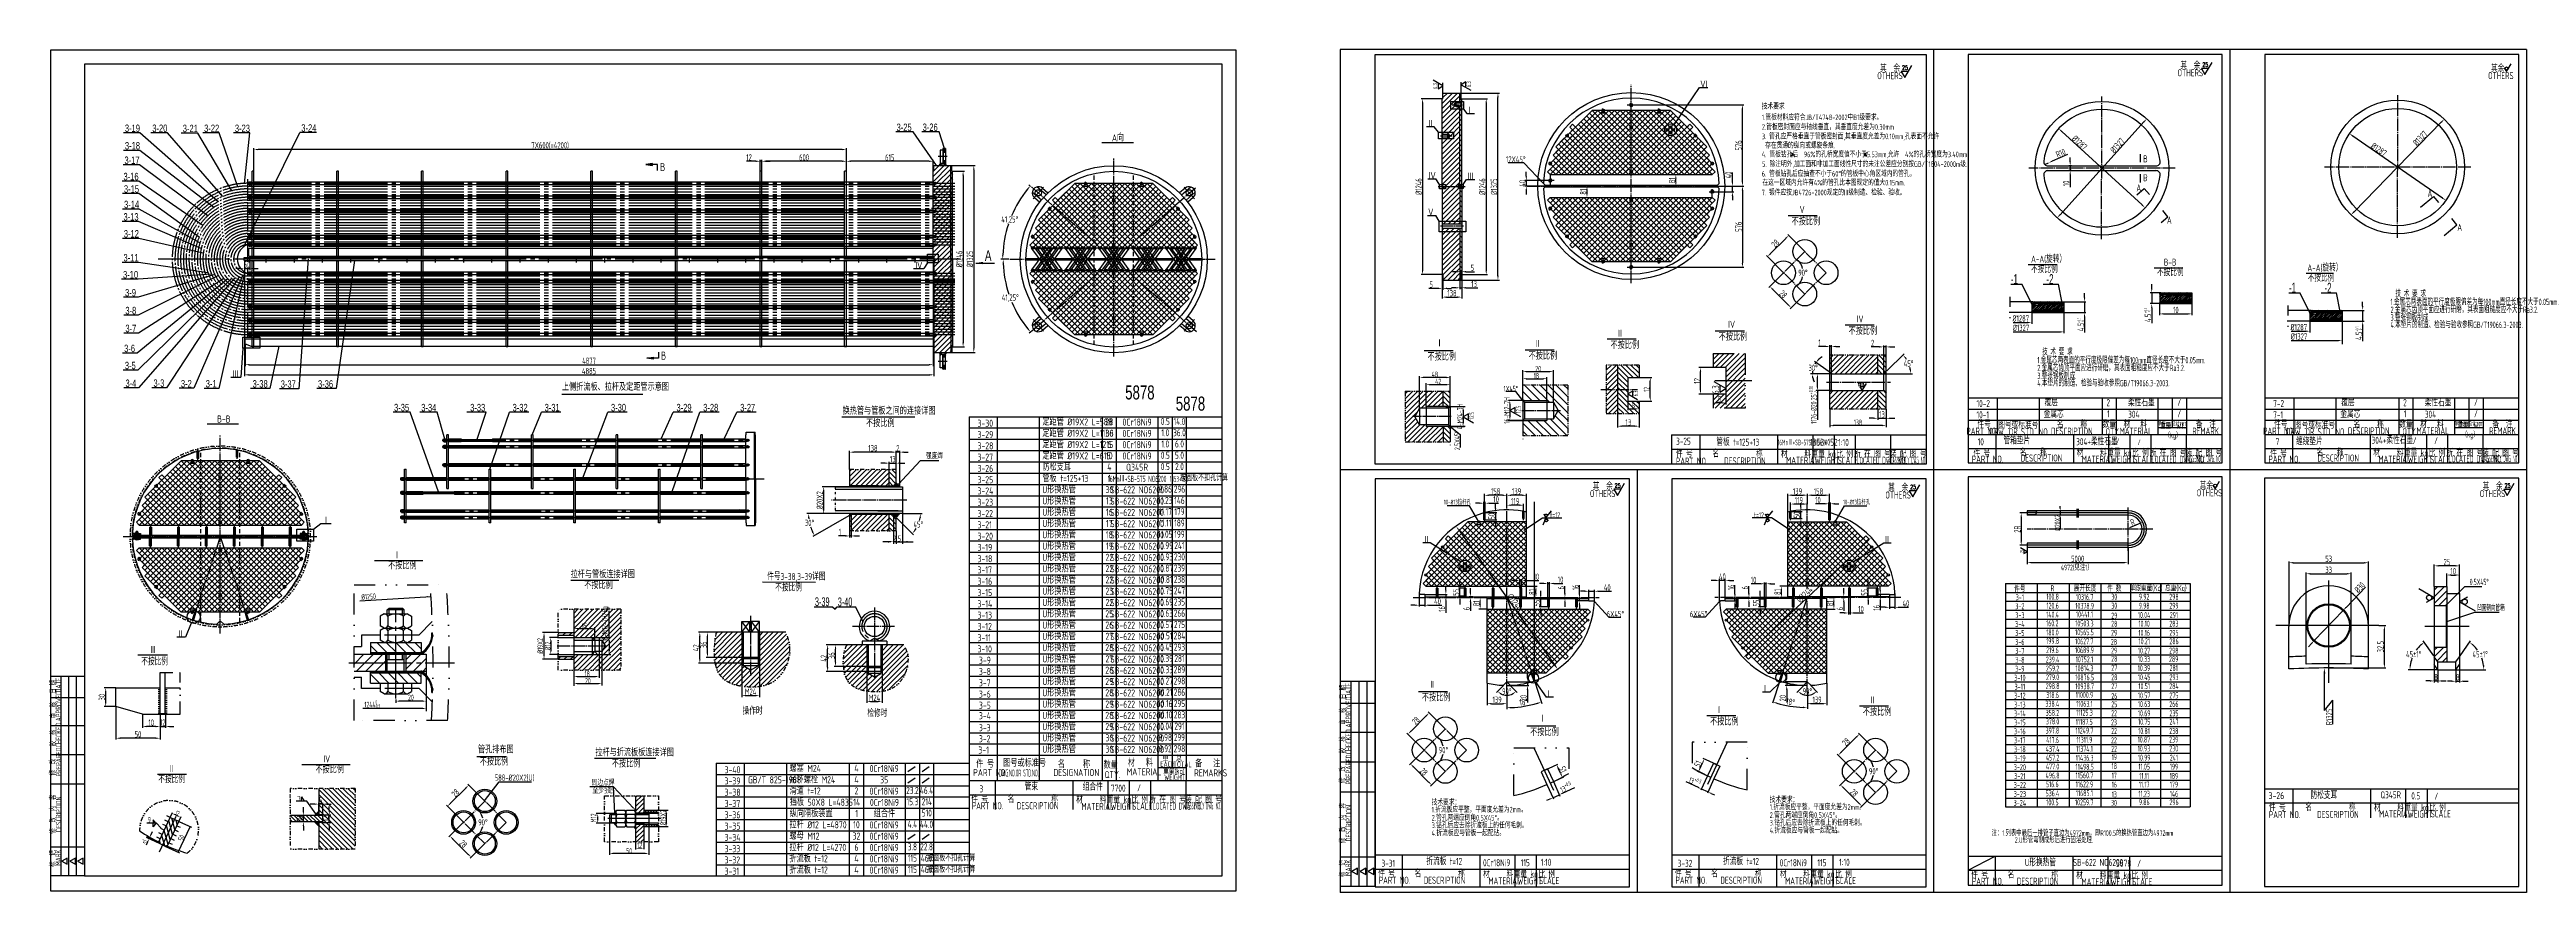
# Model space of a CAD drawing. Header units: millimetres. Extents: x 46644 to 124135, y -32003 to -3110.
# Drawn here: x 46644 to 64200, y -21459 to -15484 of the extents above; entities that cross this region are included whole.
import ezdxf
from ezdxf.enums import TextEntityAlignment as Align

# ---------------------------------------------------------------- set-up
doc = ezdxf.new("R2010")
doc.units = ezdxf.units.MM
doc.header["$LTSCALE"] = 6
for name, pattern in [('CENTER', [18, 15, -1, 1, -1]), ('CONTINOUS', [0]), ('DASHDOT', [8, 4, -2, 0, -2]), ('DASHDOT-M', [36, 30, -3, 0, -3]), ('DASHED', [0.75, 0.5, -0.25]), ('DASHED2', [9.525, 6.35, -3.175]), ('DIVIDE', [1.25, 0.5, -0.25, 0, -0.25, 0, -0.25]), ('PHANTOM', [2.5, 1.25, -0.25, 0.25, -0.25, 0.25, -0.25])]:
    doc.linetypes.add(name, pattern=pattern)
for name, color, linetype in [('0_OL', 4, 'Continuous'), ('1', 1, 'Continuous'), ('1_hat', 52, 'Continuous'), ('2', 3, 'CENTER'), ('2_txt', 2, 'Continuous'), ('4', 6, 'PHANTOM'), ('5', 5, 'PHANTOM'), ('5_div', 5, 'Continuous'), ('6_das', 6, 'DASHED'), ('7_dim', 3, 'Continuous'), ('8_sym', 232, 'Continuous'), ('Assi', 7, 'DASHDOT'), ('CDR_DIM', 7, 'Continuous'), ('CDR_DWG1', 4, 'Continuous'), ('CDR_DWG2', 2, 'Continuous'), ('Center Line', 7, 'CENTER'), ('Dimension Line', 2, 'Continuous'), ('Divide Line', 7, 'DIVIDE'), ('DRAWING', 3, 'Continuous'), ('Revise', 6, 'Continuous'), ('Slender Real Line', 30, 'Continuous'), ('TEXT', 7, 'Continuous'), ('图层1', 4, 'Continuous'), ('图层4', 1, 'DASHED2'), ('实线', 4, 'Continuous'), ('尺寸标注', 7, 'Continuous'), ('粗实线', 4, 'Continuous')]:
    doc.layers.add(name, color=color, linetype=linetype)
doc.styles.add('B', font='romans.shx', dxfattribs={"width": 0.6667})
doc.styles.add('HZ', font='ascii.shx', dxfattribs={"width": 0.7, "bigfont": 'hztxt.shx'})
doc.styles.add('HZJ', font='ascii.shx', dxfattribs={"width": 0.7, "bigfont": 'hztxt.shx'})
doc.styles.add('HZTXT', font='ascii.shx', dxfattribs={"width": 0.75, "bigfont": 'HZTXT.shx'})
doc.styles.add('mark', font='cc.shx', dxfattribs={"width": 0.7, "bigfont": 'dxfs.shx'})
doc.styles.add('ROMANS', font='ascii.shx', dxfattribs={"width": 0.7, "bigfont": 'dxfs.shx'})
doc.styles.add('SCEI', font='sceie.shx', dxfattribs={"width": 0.75, "bigfont": 'sceic.shx'})
doc.styles.get("Standard").update_dxf_attribs({"font": 'ascii.shx', "width": 0.7})
doc.styles.add('TSH', font='tcc_simp.shx', dxfattribs={"width": 0.6667, "bigfont": 'tcc_hzdx.shx'})
doc.dimstyles.new('15.1', dxfattribs={"dimscale": 15, "dimtxt": 4.5, "dimasz": 3.5, "dimexe": 1, "dimexo": 0, "dimgap": 0.1, "dimtad": 1, "dimzin": 9, "dimdsep": 46, "dimtxsty": 'HZ', "dimcen": 0, "dimclrd": 256, "dimclre": 256, "dimclrt": 256, "dimadec": 0, "dimazin": 0, "dimtfac": 1, "dimtmove": 1, "dimatfit": 1, "dimfxl": 0, "dimarcsym": 0})
doc.dimstyles.new('5-1', dxfattribs={"dimscale": 10, "dimtxt": 4.5, "dimasz": 3, "dimexe": 1.25, "dimexo": 0.625, "dimtad": 1, "dimtih": 1, "dimtoh": 1, "dimtxsty": 'HZ', "dimcen": 2.5, "dimadec": 0, "dimazin": 0, "dimtfac": 1, "dimtmove": 0, "dimatfit": 3, "dimfxl": 0, "dimarcsym": 0})
doc.dimstyles.new('5.1', dxfattribs={"dimscale": 5, "dimtxt": 4, "dimasz": 3.5, "dimexe": 1, "dimexo": 0, "dimgap": 0.1, "dimtad": 1, "dimzin": 9, "dimdsep": 46, "dimtxsty": 'SCEI', "dimcen": 0, "dimclrd": 3, "dimclre": 3, "dimclrt": 3, "dimadec": 0, "dimazin": 0, "dimtfac": 1, "dimtmove": 1, "dimatfit": 1, "dimfxl": 0, "dimarcsym": 0})
doc.dimstyles.new('6.1', dxfattribs={"dimscale": 10, "dimtxt": 4.5, "dimasz": 3, "dimexe": 1, "dimexo": 0, "dimgap": 0.5, "dimtad": 1, "dimzin": 9, "dimdsep": 46, "dimtxsty": 'HZ', "dimcen": 0, "dimclrd": 256, "dimclre": 256, "dimclrt": 256, "dimadec": 0, "dimazin": 0, "dimtfac": 1, "dimtmove": 0, "dimatfit": 1, "dimfxl": 0, "dimarcsym": 0})
doc.dimstyles.new('ISO-25', dxfattribs={"dimtxt": 2.5, "dimasz": 2.5, "dimexe": 1.25, "dimexo": 0.625, "dimtad": 1, "dimtxsty": 'Standard', "dimcen": 2.5, "dimadec": 0, "dimazin": 0, "dimtfac": 1, "dimtmove": 0, "dimatfit": 3, "dimfxl": 0, "dimarcsym": 0})
doc.dimstyles.new('TDM$0', dxfattribs={"dimscale": 8, "dimtxt": 4, "dimasz": 2.5, "dimexe": 1, "dimexo": 0, "dimgap": 0.25, "dimtad": 1, "dimdec": 0, "dimdsep": 46, "dimtxsty": 'HZ', "dimcen": 0.09, "dimclrd": 2, "dimclre": 2, "dimclrt": 2, "dimadec": 0, "dimazin": 0, "dimtfac": 0.666657, "dimtdec": 0, "dimtmove": 0, "dimatfit": 3, "dimfxl": 0, "dimtolj": 1, "dimarcsym": 0})
pattern_1 = [(135, (217596.6756, -71436.2957), (0.4596189482, 0.4596189482), []), (45, (217596.6756, -71436.2957), (0.4596189482, -0.4596189482), [])]
pattern_2 = [(225, (217596.6756, 37498.9427), (0.4596189482, -0.4596189482), []), (315, (217596.6756, 37498.9427), (0.4596189482, 0.4596189482), [])]
pattern_3 = [(45, (641.668, 128.687), (-17.960512, 17.960512), [])]

msp = doc.modelspace()

# ---------------------------------------------------------------- texts
at = {"color": 7, "linetype": 'Continuous'}
for s, height, style, width, p in [('其余', 50.0706, 'HZ', 0.7, (63948.877, -15643.447)), ('VI', 48, 'mark', 0.7, (58345.727, -15751.83)), ('OTHERS', 50.0706, 'HZ', 0.7, (63928.074, -15693.703)), ('I', 48, 'mark', 0.7, (56702.88, -15936.505)), ('技术要求', 40.014, 'HZ', 0.75, (58779.672, -15907.217)), ('1.管板材料应符合JB/T4748-2002中B1级要求。', 40.014, 'HZ', 0.75, (58780.716, -15984.705)), ('II', 48, 'mark', 0.7, (56417.578, -16031.955)), ('2.管板密封面应与轴线垂直，其垂直度允差为0.30mm', 40.014, 'HZ', 0.75, (58780.716, -16053.046)), ('3. 管孔应严格垂直于管板密封面,其垂直度允差为0.10mm,孔表面不允许', 40.014, 'HZ', 0.75, (58780.716, -16119.715)), ('   存在贯通的纵向或螺旋条痕.', 40.014, 'HZ', 0.75, (58742.845, -16183.968)), ('4. 管板钻孔后  96%%%的孔桥宽度值不小于5.53mm,允许  4%%%的孔桥宽度为3.40mm.', 40.014, 'HZ', 0.75, (58780.716, -16247.454)), ('5. 除注明外,加工面和非加工面线性尺寸的未注公差应分别按GB/T1804-2000m级.', 40.014, 'HZ', 0.75, (58782.223, -16316.183)), ('IV', 48, 'mark', 0.7, (56418.968, -16400.051)), ('III', 48, 'mark', 0.7, (56693.585, -16404.461)), ('7. 锻件应按JB4726-2000规定的III级制造、检验、验收。', 40.014, 'HZ', 0.75, (58779.593, -16517.343)), ('6. 管板钻孔后应抽查不小于60%%D的管板中心角区域内的管孔，', 40.014, 'HZ', 0.75, (58779.593, -16384.311)), ('在这一区域内允许有4%的管孔比本图规定的值大0.15mm.', 40.014, 'HZ', 0.75, (58784.597, -16447.696)), ('V', 48, 'mark', 0.7, (56416.9, -16659.586)), ('不按比例', 50, 'HZ', 0.75, (58990.874, -16729.302)), ('V', 50, 'HZ', 0.75, (59048.254, -16642.892)), ('IV', 48, 'mark', 0.7, (52780.445, -17036.941)), ('不按比例', 50, 'HZJ', 0.7, (60688.404, -17067.269)), ('A-A(旋转）', 50, 'HZJ', 0.7, (60688.951, -16994.463)), ('B-B', 50, 'HZJ', 0.7, (61630.328, -17016.729)), ('A-A(旋转）', 50, 'HZJ', 0.7, (62647.588, -17055.976)), ('不按比例', 50, 'HZJ', 0.7, (61581.091, -17089.535)), ('不按比例', 50, 'HZJ', 0.7, (62649.241, -17128.782)), ('IV', 50, 'HZ', 0.75, (59452.378, -17419.132)), ('Ⅰ', 50, 'HZ', 0.75, (56470.475, -17593.192)), ('II', 50, 'HZ', 0.75, (57176.847, -17592.055)), ('不按比例', 50, 'HZ', 0.75, (57707.693, -17605.381)), ('III', 50, 'HZ', 0.75, (57755.89, -17520.388)), ('不按比例', 50, 'HZ', 0.75, (58474.41, -17546.829)), ('IV', 50, 'HZ', 0.75, (58541.912, -17456.776)), ('不按比例', 50, 'HZ', 0.75, (59394.998, -17505.542)), ('不按比例', 50, 'HZ', 0.75, (56410.448, -17687.924)), ('不按比例', 50, 'HZ', 0.75, (57127.239, -17681.843)), ('III', 48, 'mark', 0.7, (47940.779, -17805.691)), ('上侧折流板、拉杆及定距管示意图', 50, 'HZ', 0.75, (50275.318, -17901.543)), ('换热管与管板之间的连接详图', 50, 'HZ', 0.75, (52265.23, -18070.963)), ('10-2', 50.0706, 'HZ', 0.7, (60302.098, -18018.436)), ('10-1', 50.0706, 'HZ', 0.7, (60302.098, -18098.436)), ('金属芯', 50.0706, 'HZ', 0.7, (60777.998, -18094.493)), ('覆层', 50.0706, 'HZ', 0.7, (60784.414, -18010.591)), ('柔性石墨', 50.0706, 'HZ', 0.7, (61375.787, -18012.151)), ('7-2', 50.0706, 'HZ', 0.7, (62404.956, -18018.436)), ('7-1', 50.0706, 'HZ', 0.7, (62404.956, -18098.436)), ('金属芯', 50.0706, 'HZ', 0.7, (62880.856, -18094.493)), ('覆层', 50.0706, 'HZ', 0.7, (62887.272, -18010.591)), ('柔性石墨', 50.0706, 'HZ', 0.7, (63478.645, -18012.151)), ('不按比例', 50, 'HZ', 0.75, (52431.191, -18158.592)), ('3-30', 50, 'HZ', 0.75, (53220.944, -18158.179)), ('3-29', 50, 'HZ', 0.75, (53220.944, -18238.179)), ('定距管 %%C19X2 L=588', 50, 'HZ', 0.75, (53680.965, -18149.088)), ('定距管 %%C19X2 L=1188', 50, 'HZ', 0.75, (53680.965, -18229.088)), ('定距管 %%C19X2 L=1215', 50, 'HZ', 0.75, (53680.965, -18309.088)), ('管板 t=125+13', 50.07062, 'HZ', 0.7, (58458.152, -18292.341)), ('16MnⅢ+SB-575 NO6200', 40, 'HZ', 0.6, (58892.28, -18289.269)), ('1:10', 50.0706, 'HZ', 0.7, (59321.938, -18294.456)), ('管箱垫片 ', 50.0706, 'HZ', 0.7, (60492.879, -18281.646)), ('304+柔性石墨', 50.0706, 'HZ', 0.7, (61008.21, -18288.817)), ('缠绕垫片 ', 50.0706, 'HZ', 0.7, (62566.964, -18287.584)), ('304+柔性石墨', 50.0706, 'HZ', 0.7, (63102.141, -18279.022)), ('/', 50.071, 'HZ', 0.7, (63394.543, -18280.78)), ('/', 50.071, 'HZ', 0.7, (63545.897, -18280.78)), ('强度焊', 40, 'HZ', 0.75, (52855.301, -18385)), ('3-28', 50, 'HZ', 0.75, (53220.944, -18318.179)), ('3-27', 50, 'HZ', 0.75, (53220.944, -18398.179)), ('3-26', 50, 'HZ', 0.75, (53220.944, -18478.179)), ('定距管 %%C19X2 L=615', 50, 'HZ', 0.75, (53680.965, -18389.088)), ('防松支耳 ', 50, 'HZ', 0.75, (53680.965, -18469.088)), ('PART NO.', 50.0706, 'HZ', 0.7, (58171.905, -18426.392)), ('DESCRIPTION', 50.07062, 'HZ', 0.7, (58513.249, -18424.868)), ('MATERIAL', 50.0706, 'HZ', 0.7, (58952.662, -18421.201)), ('WEIGHT', 50.0706, 'HZ', 0.7, (59157.08, -18422.079)), ('SCALE', 50.0706, 'HZ', 0.7, (59318.138, -18421.075)), ('LOCATED DWG. NO.', 50.07062, 'HZ', 0.552356, (59451.33, -18420.779)), ('PART NO.', 50.0706, 'HZ', 0.7, (60268.93, -18412.802)), ('DESCRIPTION', 50.07062, 'HZ', 0.7, (60615.416, -18404.536)), ('MATERIAL', 50.0706, 'HZ', 0.7, (61047.693, -18412.533)), ('WEIGHT', 50.0706, 'HZ', 0.7, (61255.11, -18413.147)), ('SCALE', 50.0706, 'HZ', 0.7, (61414.15, -18414.407)), ('LOCATED DWG. NO.', 50.07062, 'HZ', 0.6, (61541.713, -18413.773)), ('PART NO.', 50.0706, 'HZ', 0.7, (62371.788, -18412.802)), ('DESCRIPTION', 50.07062, 'HZ', 0.7, (62718.274, -18404.536)), ('MATERIAL', 50.0706, 'HZ', 0.7, (63150.551, -18412.533)), ('WEIGHT', 50.0706, 'HZ', 0.7, (63357.968, -18413.147)), ('SCALE', 50.0706, 'HZ', 0.7, (63517.008, -18414.407)), ('LOCATED DWG. NO.', 50.07062, 'HZ', 0.6, (63647.561, -18410.766)), ('3-25', 50, 'HZ', 0.75, (53220.944, -18558.179)), ('3-24', 50, 'HZ', 0.75, (53220.944, -18638.179)), ('管板 t=125+13', 50, 'HZ', 0.75, (53680.965, -18549.088)), ('U形换热管', 50, 'HZ', 0.75, (53680.965, -18629.109)), ('OTHERS', 50.0706, 'HZ', 0.7, (61862.777, -18651.512)), ('其余', 50.0706, 'HZ', 0.7, (61883.58, -18601.255)), ('3-23', 50, 'HZ', 0.75, (53220.944, -18718.179)), ('3-22', 50, 'HZ', 0.75, (53220.944, -18798.179)), ('U形换热管', 50, 'HZ', 0.75, (53680.965, -18709.109)), ('U形换热管', 50, 'HZ', 0.75, (53680.965, -18789.109)), ('I', 48, 'mark', 0.7, (48596.907, -18842.585)), ('3-21', 50, 'HZ', 0.75, (53220.944, -18878.179)), ('3-20', 50, 'HZ', 0.75, (53220.944, -18958.179)), ('U形换热管', 50, 'HZ', 0.75, (53680.965, -18869.109)), ('U形换热管', 50, 'HZ', 0.75, (53680.965, -18949.109)), ('II', 48, 'mark', 0.7, (56390.619, -18980.967)), ('II', 48, 'mark', 0.7, (59654.42, -18980.967)), ('不按比例', 50, 'HZ', 0.75, (49043.886, -19167.631)), ('I', 50, 'HZ', 0.75, (49099.883, -19090.575)), ('3-19', 50, 'HZ', 0.75, (53220.944, -19038.179)), ('3-18', 50, 'HZ', 0.75, (53220.944, -19118.179)), ('U形换热管', 50, 'HZ', 0.75, (53680.965, -19029.109)), ('U形换热管', 50, 'HZ', 0.75, (53680.965, -19109.109)), ('U形换热管', 50, 'HZ', 0.75, (53680.965, -19189.109)), ('拉杆与管板连接详图', 50, 'HZ', 0.75, (50337.307, -19229.941)), ('不按比例', 50, 'HZ', 0.75, (50433.884, -19306.996)), ('3-17', 50, 'HZ', 0.75, (53220.944, -19198.179)), ('3-16', 50, 'HZ', 0.75, (53220.944, -19278.179)), ('3-15', 50, 'HZ', 0.75, (53220.944, -19358.179)), ('U形换热管', 50, 'HZ', 0.75, (53680.965, -19269.109)), ('U形换热管', 50, 'HZ', 0.75, (53680.965, -19349.109)), ('3-14', 50, 'HZ', 0.75, (53220.944, -19438.179)), ('3-13', 50, 'HZ', 0.75, (53220.944, -19518.179)), ('U形换热管', 50, 'HZ', 0.75, (53680.965, -19429.109)), ('U形换热管', 50, 'HZ', 0.75, (53680.965, -19509.109)), ('II', 48, 'mark', 0.7, (47559.147, -19649.088)), ('3-12', 50, 'HZ', 0.75, (53220.944, -19598.179)), ('3-11', 50, 'HZ', 0.75, (53220.944, -19678.179)), ('U形换热管', 50, 'HZ', 0.75, (53680.965, -19589.109)), ('U形换热管', 50, 'HZ', 0.75, (53680.965, -19669.109)), ('3-10', 50, 'HZ', 0.75, (53220.944, -19758.179)), ('3-9', 50, 'HZ', 0.75, (53230.739, -19838.159)), ('U形换热管', 50, 'HZ', 0.75, (53680.965, -19749.109)), ('U形换热管', 50, 'HZ', 0.75, (53680.965, -19829.088)), ('3-8', 50, 'HZ', 0.75, (53230.739, -19918.159)), ('3-7', 50, 'HZ', 0.75, (53230.739, -19998.159)), ('U形换热管', 50, 'HZ', 0.75, (53680.965, -19909.088)), ('U形换热管', 50, 'HZ', 0.75, (53680.965, -19989.068)), ('U形换热管', 50, 'HZ', 0.75, (53680.965, -20069.068)), ('II', 50, 'HZ', 0.75, (56430.668, -20008.797)), ('I', 48, 'mark', 0.7, (58795.405, -20036.374)), ('3-6', 50, 'HZ', 0.75, (53230.739, -20078.159)), ('3-5', 50, 'HZ', 0.75, (53230.739, -20157.403)), ('3-4', 50, 'HZ', 0.75, (53230.739, -20231.343)), ('U形换热管', 50, 'HZ', 0.75, (53680.965, -20149.068)), ('U形换热管', 50, 'HZ', 0.75, (53680.965, -20229.068)), ('不按比例', 50, 'HZ', 0.75, (56370.642, -20103.529)), ('I', 48, 'mark', 0.7, (57263.207, -20074.485)), ('I', 50, 'HZ', 0.75, (58470.976, -20188.161)), ('不按比例', 50, 'HZ', 0.75, (59496.016, -20206.104)), ('II', 50, 'HZ', 0.75, (59553.396, -20119.694)), ('3-3', 50, 'HZ', 0.75, (53230.739, -20316.168)), ('3-2', 50, 'HZ', 0.75, (53230.739, -20394.296)), ('U形换热管', 50, 'HZ', 0.75, (53680.965, -20309.068)), ('U形换热管', 50, 'HZ', 0.75, (53680.965, -20389.068)), ('不按比例', 50, 'HZ', 0.75, (57138.549, -20348.637)), ('Ⅰ', 50, 'HZ', 0.75, (57198.575, -20253.905)), ('不按比例', 50, 'HZ', 0.75, (58413.597, -20274.571)), ('IV', 50, 'HZ', 0.75, (48584.457, -20536.337)), ('管孔排布图', 50, 'HZ', 0.75, (49680.768, -20471.3)), ('不按比例', 50, 'HZ', 0.75, (49693.113, -20558.822)), ('拉杆与折流板板连接详图', 50, 'HZ', 0.75, (50512.235, -20492.541)), ('不按比例', 50, 'HZ', 0.75, (50629.313, -20571.841)), ('件 号', 50, 'HZ', 0.75, (53212.348, -20573.159)), ('3-1', 50, 'HZ', 0.75, (53227.387, -20474.656)), ('图号或标准号', 50, 'HZ', 0.75, (53403.56, -20567.375)), ('U形换热管', 50, 'HZ', 0.75, (53680.965, -20469.068)), ('名     称', 50, 'HZ', 0.75, (53790.583, -20575.339)), ('数量', 50, 'HZ', 0.75, (54114.527, -20581.426)), ('材   料', 50, 'HZ', 0.75, (54287.606, -20565.704)), ('EACH', 40, 'HZ', 0.75, (54517.078, -20569.162)), ('单', 40, 'HZ', 0.75, (54533.463, -20532.614)), ('TOTAL', 40, 'HZ', 0.75, (54610.073, -20571.325)), ('总', 40, 'HZ', 0.75, (54629.572, -20530.906)), ('备   注', 50, 'HZ', 0.75, (54764.17, -20571.71)), ('不按比例', 50, 'HZ', 0.75, (48528.46, -20613.393)), ('周边点焊', 40, 'HZ', 0.75, (50485.994, -20702.225)), ('至少3处', 40, 'HZ', 0.75, (50492.155, -20757.687)), ('3-40', 50, 'HZ', 0.75, (51428.36, -20613.9)), ('3-39', 50, 'HZ', 0.75, (51428.36, -20693.9)), ('GB/T 825-1988', 50, 'HZ', 0.75, (51594.561, -20686.052)), ('螺塞 M24', 50, 'HZ', 0.75, (51888.381, -20604.809)), ('滑道 t=12', 50, 'HZ', 0.75, (51888.381, -20764.809)), ('吊环螺栓 M24', 50, 'HZ', 0.75, (51888.381, -20684.809)), ('PART NO.', 50, 'HZ', 0.75, (53190.639, -20633.839)), ('管束', 50.0706, 'HZ', 0.7, (53556.021, -20735.233)), ('DESIGNATION', 50, 'HZ', 0.75, (53758.837, -20633.887)), ('组合件', 50.0706, 'HZ', 0.7, (53967.337, -20736.054)), ('QTY.', 50, 'HZ', 0.75, (54121.517, -20648.646)), ('MATERIAL', 50, 'HZ', 0.75, (54279.003, -20628.526)), ('/', 50.071, 'HZ', 0.7, (54352.954, -20742.153)), ('重量(kg)', 40, 'HZ', 0.75, (54536.881, -20619.073)), ('WEIGHT', 40, 'HZ', 0.75, (54544.88, -20662.612)), ('REMARKS', 50, 'HZ', 0.75, (54756.73, -20636.321)), ('3-38', 50, 'HZ', 0.75, (51428.36, -20773.9)), ('3-37', 50, 'HZ', 0.75, (51428.36, -20853.9)), ('3-36', 50, 'HZ', 0.75, (51428.36, -20933.9)), ('挡板 50X8 L=4835', 50, 'HZ', 0.75, (51890.403, -20844.809)), ('纵向隔板装置', 50, 'HZ', 0.75, (51890.403, -20924.809)), ('PART NO.', 50.0706, 'HZ', 0.7, (53180.98, -20869.679)), ('DESCRIPTION', 50.07062, 'HZ', 0.7, (53499.378, -20869.231)), ('MATERIAL', 50.0706, 'HZ', 0.7, (53958.036, -20874.4)), ('WEIGHT', 50.0706, 'HZ', 0.7, (54164.469, -20873.567)), ('SCALE', 50.0706, 'HZ', 0.7, (54317.367, -20872.261)), ('LOCATED DWG. NO.', 50.07062, 'HZ', 0.552356, (54464.415, -20871.82)), ('1.折流板应平整，平面度允差为2mm。', 40.014, 'HZ', 0.75, (56440.181, -20892.015)), ('技术要求：', 40.014, 'HZ', 0.75, (56440.181, -20840.233)), ('1.折流板应平整，平面度允差为2mm。', 40.014, 'HZ', 0.75, (58836.311, -20873.532)), ('技术要求：', 40.014, 'HZ', 0.75, (58836.311, -20821.75)), ('2.管孔两端应倒角0.5X45%%D。', 40.014, 'HZ', 0.75, (58836.311, -20931.132)), ('PART NO.', 50.0706, 'HZ', 0.7, (62374.692, -20932.563)), ('防松支耳', 50.0706, 'HZ', 0.7, (62669.803, -20795.637)), ('DESCRIPTION', 50.07062, 'HZ', 0.7, (62716.036, -20931.039)), ('MATERIAL', 50.0706, 'HZ', 0.7, (63155.449, -20927.372)), ('Q345R', 50.0706, 'HZ', 0.7, (63165.356, -20792.565)), ('WEIGHT', 50.0706, 'HZ', 0.7, (63359.866, -20928.25)), ('SCALE', 50.0706, 'HZ', 0.7, (63520.924, -20927.246)), ('/', 50.071, 'HZ', 0.7, (63548.207, -20800.627)), ('3-35', 50, 'HZ', 0.75, (51428.36, -21013.9)), ('3-34', 50, 'HZ', 0.75, (51428.36, -21093.9)), ('螺母 M12', 50, 'HZ', 0.75, (51888.381, -21084.809)), ('拉杆 %%C12 L=4870', 50, 'HZ', 0.75, (51888.381, -21004.809)), ('2.管孔两端应倒角0.5X45%%D。', 40.014, 'HZ', 0.75, (56440.181, -20949.615)), ('3.钻孔后应去除折流板上的任何毛刺。', 40.014, 'HZ', 0.75, (56440.181, -21003.156)), ('4.折流板应与管板一起配钻。', 40.014, 'HZ', 0.75, (56440.181, -21057.977)), ('3.钻孔后应去除折流板上的任何毛刺。', 40.014, 'HZ', 0.75, (58836.311, -20984.673)), ('4.折流板应与管板一起配钻。', 40.014, 'HZ', 0.75, (58836.311, -21039.494)), ('3-33', 50, 'HZ', 0.75, (51428.36, -21173.9)), ('3-32', 50, 'HZ', 0.75, (51428.36, -21253.9)), ('折流板 t=12', 50, 'HZ', 0.75, (51888.381, -21244.809)), ('拉杆 %%C12 L=4270', 50, 'HZ', 0.75, (51888.381, -21164.809)), ('折流板 t=12', 50.0706, 'HZ', 0.7, (56402.742, -21263.802)), ('1:10', 50.0706, 'HZ', 0.7, (57213.649, -21270.401)), ('折流板 t=12', 50.0706, 'HZ', 0.7, (58505.6, -21263.802)), ('1:10', 50.0706, 'HZ', 0.7, (59328.549, -21270.401)), ('U形换热管', 50.0706, 'HZ', 0.7, (60644.346, -21272.244)), ('SB-622 NO6200', 50.07062, 'HZ', 0.7, (60985.605, -21271.117)), ('5878', 50.0706, 'HZ', 0.7, (61289.711, -21277.603)), ('/', 50.071, 'HZ', 0.7, (61441.279, -21277.603)), ('3-31', 50, 'HZ', 0.75, (51428.36, -21333.9)), ('折流板 t=12', 50, 'HZ', 0.75, (51888.381, -21324.809)), ('PART NO.', 50.0706, 'HZ', 0.7, (56065.393, -21397.927)), ('DESCRIPTION', 50.07062, 'HZ', 0.7, (56383.791, -21397.479)), ('MATERIAL', 50.0706, 'HZ', 0.7, (56842.449, -21402.648)), ('WEIGHT', 50.0706, 'HZ', 0.7, (57048.882, -21401.815)), ('SCALE', 50.0706, 'HZ', 0.7, (57201.78, -21400.509)), ('PART NO.', 50.0706, 'HZ', 0.7, (58168.251, -21397.927)), ('DESCRIPTION', 50.07062, 'HZ', 0.7, (58486.648, -21397.479)), ('MATERIAL', 50.0706, 'HZ', 0.7, (58945.307, -21402.648)), ('WEIGHT', 50.0706, 'HZ', 0.7, (59151.739, -21401.815)), ('SCALE', 50.0706, 'HZ', 0.7, (59304.638, -21400.509)), ('PART NO.', 50.0706, 'HZ', 0.7, (60269.305, -21405.13)), ('DESCRIPTION', 50.07062, 'HZ', 0.7, (60587.703, -21404.681)), ('MATERIAL', 50.0706, 'HZ', 0.7, (61046.361, -21409.85)), ('WEIGHT', 50.0706, 'HZ', 0.7, (61252.794, -21409.018)), ('SCALE', 50.0706, 'HZ', 0.7, (61405.692, -21407.711))]:
    msp.add_text(s, height=height, dxfattribs=dict(at, style=style, width=width)).set_placement(p)
for s, height, style, width, p in [('3-19', 52.5, 'mark', 0.7, (47231.446, -16068.125)), ('3-18', 52.5, 'mark', 0.7, (47231.748, -16192.172)), ('3-20', 52.5, 'mark', 0.7, (47425.602, -16068.411)), ('3-21', 52.5, 'mark', 0.7, (47641.654, -16069.759)), ('3-22', 52.5, 'mark', 0.7, (47793.136, -16068.668)), ('3-23', 52.5, 'mark', 0.7, (48011.146, -16068.862)), ('3-24', 52.5, 'mark', 0.7, (48482.015, -16066.231)), ('3-25', 52.5, 'mark', 0.7, (52700.885, -16061.755)), ('3-26', 52.5, 'mark', 0.7, (52885.759, -16061.056)), ('3-17', 52.5, 'mark', 0.7, (47228.596, -16294.836)), ('3-16', 52.5, 'mark', 0.7, (47221.583, -16410.495)), ('3-15', 52.5, 'mark', 0.7, (47224.668, -16498.737)), ('3-13', 52.5, 'mark', 0.7, (47221.583, -16696.389)), ('3-14', 52.5, 'mark', 0.7, (47225.762, -16608.592)), ('3-12', 52.5, 'mark', 0.7, (47223.96, -16816.665)), ('3-11', 52.5, 'mark', 0.7, (47221.583, -16986.02)), ('3-10', 52.5, 'mark', 0.7, (47218.458, -17106.069)), ('3-9', 52.5, 'mark', 0.7, (47217.881, -17233.762)), ('3-8', 52.5, 'mark', 0.7, (47220.044, -17360.524)), ('3-7', 52.5, 'mark', 0.7, (47220.24, -17487.21)), ('3-6', 52.5, 'mark', 0.7, (47211.246, -17629.009)), ('3-5', 52.5, 'mark', 0.7, (47216.409, -17750.019)), ('3-4', 52.5, 'mark', 0.7, (47220.88, -17875.692)), ('3-3', 52.5, 'mark', 0.7, (47419.167, -17874.882)), ('3-2', 52.5, 'mark', 0.7, (47613.732, -17878.716)), ('3-1', 52.5, 'mark', 0.7, (47789.581, -17879.209)), ('3-38', 52.5, 'mark', 0.7, (48136.74, -17880.109)), ('3-37', 52.5, 'mark', 0.7, (48336.185, -17881.449)), ('3-36', 52.5, 'mark', 0.7, (48600.238, -17880.771)), ('3-35', 52.5, 'mark', 0.7, (49139.29, -18048.31)), ('3-34', 52.5, 'mark', 0.7, (49331.971, -18048.31)), ('3-33', 52.5, 'mark', 0.7, (49678.657, -18048.31)), ('3-32', 52.5, 'mark', 0.7, (49979.453, -18048.31)), ('3-31', 52.5, 'mark', 0.7, (50206.446, -18048.31)), ('3-30', 52.5, 'mark', 0.7, (50676.843, -18048.31)), ('3-29', 52.5, 'mark', 0.7, (51141.206, -18048.31)), ('3-28', 52.5, 'mark', 0.7, (51330.337, -18048.31)), ('3-27', 52.5, 'mark', 0.7, (51592.211, -18048.31)), ('2', 50.071, 'HZ', 0.7, (61236.056, -18012.116)), ('1', 50.071, 'HZ', 0.7, (61237.316, -18091.453)), ('304', 50.0706, 'HZ', 0.7, (61416.8, -18094.677)), ('/', 50.071, 'HZ', 0.7, (61738.762, -18011.161)), ('/', 50.071, 'HZ', 0.7, (61738.762, -18091.161)), ('2', 50.071, 'HZ', 0.7, (63338.914, -18012.116)), ('1', 50.071, 'HZ', 0.7, (63340.174, -18091.453)), ('304', 50.0706, 'HZ', 0.7, (63519.658, -18094.677)), ('/', 50.071, 'HZ', 0.7, (63841.62, -18011.161)), ('/', 50.071, 'HZ', 0.7, (63841.62, -18091.161)), ('28', 50, 'HZ', 0.75, (54155.768, -18148.382)), ('36', 50, 'HZ', 0.75, (54155.768, -18228.382)), ('0Cr18Ni9', 50, 'HZ', 0.75, (54352.266, -18150.068)), ('0Cr18Ni9', 50, 'HZ', 0.75, (54352.266, -18230.068)), ('10', 50, 'HZ', 0.75, (54155.768, -18388.382)), ('4', 50, 'HZ', 0.75, (54155.768, -18468.382)), ('6', 50, 'HZ', 0.75, (54155.768, -18308.382)), ('0Cr18Ni9', 50, 'HZ', 0.75, (54352.266, -18310.068)), ('0Cr18Ni9', 50, 'HZ', 0.75, (54352.266, -18390.068)), ('Q345R', 50, 'HZ', 0.75, (54352.266, -18470.068)), ('30', 50, 'HZ', 0.75, (54155.768, -18628.402)), ('1', 50, 'HZ', 0.75, (54155.768, -18548.382)), ('16MnⅢ+SB-575 NO6200', 45, 'HZ', 0.6, (54352.266, -18550.068)), ('SB-622 NO6200', 50, 'HZ', 0.75, (54352.266, -18630.089)), ('16', 50, 'HZ', 0.75, (54155.768, -18788.402)), ('13', 50, 'HZ', 0.75, (54155.768, -18708.402)), ('SB-622 NO6200', 50, 'HZ', 0.75, (54352.266, -18710.089)), ('SB-622 NO6200', 50, 'HZ', 0.75, (54352.266, -18790.089)), ('18', 50, 'HZ', 0.75, (54155.768, -18948.402)), ('17', 50, 'HZ', 0.75, (54155.768, -18868.402)), ('SB-622 NO6200', 50, 'HZ', 0.75, (54352.266, -18870.089)), ('SB-622 NO6200', 50, 'HZ', 0.75, (54352.266, -18950.089)), ('22', 50, 'HZ', 0.75, (54155.768, -19108.402)), ('19', 50, 'HZ', 0.75, (54155.768, -19028.402)), ('SB-622 NO6200', 50, 'HZ', 0.75, (54352.266, -19030.089)), ('SB-622 NO6200', 50, 'HZ', 0.75, (54352.266, -19110.089)), ('23', 50, 'HZ', 0.75, (54155.768, -19348.402)), ('22', 50, 'HZ', 0.75, (54155.768, -19188.402)), ('22', 50, 'HZ', 0.75, (54155.768, -19268.402)), ('SB-622 NO6200', 50, 'HZ', 0.75, (54352.266, -19190.089)), ('SB-622 NO6200', 50, 'HZ', 0.75, (54352.266, -19270.089)), ('SB-622 NO6200', 50, 'HZ', 0.75, (54352.266, -19350.089)), ('25', 50, 'HZ', 0.75, (54155.768, -19508.402)), ('22', 50, 'HZ', 0.75, (54155.768, -19428.402)), ('SB-622 NO6200', 50, 'HZ', 0.75, (54352.266, -19430.089)), ('SB-622 NO6200', 50, 'HZ', 0.75, (54352.266, -19510.089)), ('26', 50, 'HZ', 0.75, (54155.768, -19588.402)), ('27', 50, 'HZ', 0.75, (54155.768, -19668.402)), ('SB-622 NO6200', 50, 'HZ', 0.75, (54352.266, -19590.089)), ('SB-622 NO6200', 50, 'HZ', 0.75, (54352.266, -19670.089)), ('28', 50, 'HZ', 0.75, (54155.768, -19748.402)), ('27', 50, 'HZ', 0.75, (54155.768, -19828.382)), ('SB-622 NO6200', 50, 'HZ', 0.75, (54352.266, -19750.089)), ('SB-622 NO6200', 50, 'HZ', 0.75, (54352.266, -19830.068)), ('28', 50, 'HZ', 0.75, (54155.768, -19908.382)), ('29', 50, 'HZ', 0.75, (54155.768, -19988.361)), ('SB-622 NO6200', 50, 'HZ', 0.75, (54352.266, -19910.068)), ('SB-622 NO6200', 50, 'HZ', 0.75, (54352.266, -19990.048)), ('28', 50, 'HZ', 0.75, (54155.768, -20068.361)), ('28', 50, 'HZ', 0.75, (54155.768, -20228.361)), ('29', 50, 'HZ', 0.75, (54155.768, -20148.361)), ('SB-622 NO6200', 50, 'HZ', 0.75, (54352.266, -20070.048)), ('SB-622 NO6200', 50, 'HZ', 0.75, (54352.266, -20150.048)), ('SB-622 NO6200', 50, 'HZ', 0.75, (54352.266, -20230.048)), ('29', 50, 'HZ', 0.75, (54155.768, -20308.361)), ('30', 50, 'HZ', 0.75, (54155.768, -20388.361)), ('SB-622 NO6200', 50.07062, 'HZ', 0.75, (54352.266, -20310.048)), ('SB-622 NO6200', 50.07062, 'HZ', 0.75, (54352.266, -20390.048)), ('30', 50, 'HZ', 0.75, (54155.768, -20468.361)), ('SB-622 NO6200', 50.07062, 'HZ', 0.75, (54352.266, -20470.048)), ('4', 50, 'HZ', 0.75, (52363.184, -20604.102)), ('4', 50, 'HZ', 0.75, (52363.184, -20684.102)), ('2', 50, 'HZ', 0.75, (52363.184, -20764.102)), ('0Cr18Ni9', 50, 'HZ', 0.75, (52559.682, -20605.789)), ('0Cr18Ni9', 50, 'HZ', 0.75, (52559.682, -20765.789)), ('35', 50, 'HZ', 0.75, (52559.682, -20685.789)), ('14', 50, 'HZ', 0.75, (52365.206, -20844.102)), ('1', 50, 'HZ', 0.75, (52365.206, -20924.102)), ('0Cr18Ni9', 50, 'HZ', 0.75, (52561.704, -20845.789)), ('组合件', 50, 'HZ', 0.75, (52561.704, -20925.789)), ('32', 50, 'HZ', 0.75, (52363.184, -21084.102)), ('10', 50, 'HZ', 0.75, (52363.184, -21004.102)), ('0Cr18Ni9', 50, 'HZ', 0.75, (52559.682, -21005.789)), ('0Cr18Ni9', 50, 'HZ', 0.75, (52559.682, -21085.789)), ('4', 50, 'HZ', 0.75, (52363.184, -21244.102)), ('6', 50, 'HZ', 0.75, (52363.184, -21164.102)), ('0Cr18Ni9', 50, 'HZ', 0.75, (52559.682, -21165.789)), ('0Cr18Ni9', 50, 'HZ', 0.75, (52559.682, -21245.789)), ('4', 50, 'HZ', 0.75, (52363.184, -21324.102)), ('0Cr18Ni9', 50, 'HZ', 0.75, (52559.682, -21325.789))]:
    msp.add_text(s, height=height, dxfattribs=dict(at, style=style, width=width)).set_placement(p, align=Align.CENTER)
at = {"color": 7}
for s, height, style, width, p in [('B', 50, 'HZ', 0.7, (61483.55, -16283.936)), ('A', 50, 'HZ', 0.7, (61435.276, -16489.963)), ('A', 50, 'HZ', 0.7, (63498.969, -16529.167)), ('A', 50, 'HZ', 0.7, (61651.878, -16718.423)), ('A', 50, 'HZ', 0.7, (63709.865, -16769.181)), ('技 术 要 求', 45, 'HZ', 0.65, (63270.783, -17237.535)), ('1.金属芯两表面的平行度极限偏差为每100mm直径长度不大于0.05mm.', 45, 'HZ', 0.65, (63236.915, -17295.442)), ('2.金属芯齿顶平面应进行研磨，其表面粗糙度应不大于Ra3.2.', 45, 'HZ', 0.65, (63236.915, -17350.756)), ('3.整张钢板制成.', 45, 'HZ', 0.65, (63236.915, -17406.014)), ('4.本垫片的制造、检验与验收参照GB/T19066.3-2003.', 45, 'HZ', 0.65, (63236.915, -17458.069)), ('1.金属芯两表面的平行度极限偏差为每100mm直径长度不大于0.05mm.', 45, 'HZ', 0.65, (60732.938, -17708.384)), ('2.金属芯齿顶平面应进行研磨，其表面粗糙度应不大于Ra3.2.', 45, 'HZ', 0.65, (60732.938, -17763.697)), ('技 术 要 求', 45, 'HZ', 0.65, (60766.807, -17650.476)), ('3.整张钢板制成.', 45, 'HZ', 0.65, (60732.938, -17818.955)), ('4.本垫片的制造、检验与验收参照GB/T19066.3-2003.', 45, 'HZ', 0.65, (60732.938, -17871.471)), ('/', 40, 'SCEI', 0.75, (61291.685, -18280.78)), ('/', 40, 'SCEI', 0.75, (61443.039, -18288.47)), ('UNIT', 28, 'TSH', 0.5, (61642.506, -18152.385)), ('TOT', 28, 'TSH', 0.5, (61742.203, -18152.385)), ('UNIT', 28, 'TSH', 0.5, (63745.364, -18152.385)), ('TOT', 28, 'TSH', 0.5, (63845.061, -18152.385))]:
    msp.add_text(s, height=height, dxfattribs=dict(at, style=style, width=width)).set_placement(p)
at = {"color": 7, "style": 'HZ', "text_generation_flag": 2, "width": 0.7}
msp.add_text('B', height=50, rotation=180, dxfattribs=at).set_placement((61483.55, -16367.519))
at = {"color": 7, "linetype": 'Continuous', "style": 'mark', "width": 0.7}
msp.add_text('A', height=75, dxfattribs=at).set_placement((53297.182, -16944.621), align=Align.MIDDLE_CENTER)
at = {"color": 7, "linetype": 'Continuous', "style": 'HZ', "width": 0.7}
for s, height, p in [('件 号', 50.0706, (58231.418, -18343.99)), ('名           称', 50.07062, (58608.007, -18342.723)), ('材     料', 50.0706, (59022.419, -18345.863)), ('重量 kg', 50.0706, (59218.695, -18351.621)), ('比 例', 50.0706, (59367.534, -18346.503)), ('所 在 图 号', 50.0706, (59564.159, -18345.429)), ('装 配 图 号', 50.0706, (59818.145, -18345.429)), ('件 号', 50.0706, (60339.902, -18343.086)), ('名    称', 50.0706, (60704.909, -18335.323)), ('材     料', 50.0706, (61118.736, -18338.459)), ('重量 kg', 50.0706, (61314.735, -18344.208)), ('比 例', 50.0706, (61463.365, -18339.098)), ('所 在 图 号', 50.0706, (61659.712, -18338.025)), ('装 配 图 号', 50.0706, (61913.339, -18338.025)), ('件 号', 50.0706, (62442.76, -18343.086)), ('名    称', 50.0706, (62807.767, -18335.323)), ('材     料', 50.0706, (63221.594, -18338.459)), ('重量 kg', 50.0706, (63417.593, -18344.208)), ('比 例', 50.0706, (63566.223, -18339.098)), ('所 在 图 号', 50.0706, (63762.57, -18338.025)), ('装 配 图 号', 50.0706, (64016.197, -18338.025)), ('件号', 42.3097, (60609.132, -19303.271)), ('R', 42.31, (60840.261, -19303.271)), ('展开长度', 42.3097, (61071.224, -19298.665)), ('件 数', 42.3097, (61278.602, -19300.183)), ('单跟重量(Kg)', 42.3097, (61503.734, -19301.895)), ('总重(Kg)', 42.3097, (61714.984, -19301.895)), ('3-3', 42.3097, (60609.132, -19493.396)), ('3-2', 42.3097, (60609.132, -19430.021)), ('3-1', 42.3097, (60609.132, -19366.646)), ('3-4', 42.3097, (60609.132, -19556.771)), ('3-5', 42.3097, (60609.132, -19620.146)), ('3-6', 42.3097, (60609.132, -19683.521)), ('3-8', 42.3097, (60609.132, -19810.271)), ('3-7', 42.3097, (60609.132, -19746.896)), ('3-10', 42.3097, (60609.132, -19937.021)), ('3-11', 42.3097, (60609.132, -20000.396)), ('3-9', 42.3097, (60609.132, -19873.646)), ('3-14', 42.3097, (60609.132, -20190.521)), ('3-13', 42.3097, (60609.132, -20127.146)), ('3-12', 42.3097, (60609.132, -20063.771)), ('3-15', 42.3097, (60609.132, -20253.896)), ('3-16', 42.3097, (60609.132, -20317.271)), ('3-17', 42.3097, (60609.132, -20380.646)), ('3-18', 42.3097, (60609.132, -20444.021)), ('3-19', 42.3097, (60609.132, -20507.396)), ('3-20', 42.3097, (60609.132, -20570.771)), ('3-22', 42.3097, (60609.132, -20697.521)), ('3-21', 42.3097, (60609.132, -20634.146)), ('件 号', 50.0706, (53236.185, -20793.27)), ('名           称', 50.07062, (53612.775, -20792.003)), ('材     料', 50.0706, (54027.187, -20795.143)), ('重量 kg', 50.0706, (54223.462, -20800.9)), ('比 例', 50.0706, (54372.302, -20795.783)), ('所 在 图 号', 50.0706, (54568.926, -20794.708)), ('装 配 图 号', 50.0706, (54822.912, -20794.708)), ('3-24', 42.3097, (60609.132, -20824.271)), ('3-23', 42.3097, (60609.132, -20760.896)), ('件 号', 50.0706, (62434.205, -20850.162)), ('名           称', 50.07062, (62810.794, -20848.895)), ('材     料', 50.0706, (63225.206, -20852.035)), ('重量 kg', 50.0706, (63421.482, -20857.792)), ('比 例', 50.0706, (63570.321, -20852.674)), ('0Cr18Ni9', 50.0706, (56900.863, -21248.459)), ('0Cr18Ni9', 50.0706, (59003.721, -21248.459)), ('件 号', 50.0706, (56120.598, -21321.518)), ('名           称', 50.07062, (56497.187, -21320.251)), ('材     料', 50.0706, (56911.599, -21323.391)), ('重量 kg', 50.0706, (57107.875, -21329.148)), ('比 例', 50.0706, (57256.714, -21324.031)), ('件 号', 50.0706, (58223.456, -21321.518)), ('名           称', 50.07062, (58600.045, -21320.251)), ('材     料', 50.0706, (59014.457, -21323.391)), ('重量 kg', 50.0706, (59210.733, -21329.148)), ('比 例', 50.0706, (59359.572, -21324.031)), ('件 号', 50.0706, (60324.51, -21328.72)), ('名           称', 50.07062, (60701.1, -21327.453)), ('材     料', 50.0706, (61115.512, -21330.594)), ('重量 kg', 50.0706, (61311.787, -21336.351)), ('比 例', 50.0706, (61460.627, -21331.233))]:
    msp.add_text(s, height=height, dxfattribs=at).set_placement(p, align=Align.MIDDLE)
at = {"color": 7, "linetype": 'Continuous'}
for s, height, style, width, p, p2 in [('ASSEMBLY DWG. NO.', 50.07062, 'HZ', 0.552356, (59706.74, -18419.936), (59944.238, -18419.936)), ('ASSEMBLY DWG. NO.', 50.07062, 'HZ', 0.551577, (61800.502, -18408.711), (62037.664, -18408.711)), ('ASSEMBLY DWG. NO.', 50.07062, 'HZ', 0.551577, (63903.36, -18408.711), (64140.522, -18408.711)), ('DWG.NO.OR STD.NO.', 50, 'ROMANS', 0.650953, (53373.604, -20637.44, 2.535), (53654.651, -20637.44, 2.535)), ('ASSEMBLY DWG. NO.', 50.07062, 'HZ', 0.552356, (54708.886, -20869.983), (54946.383, -20869.983))]:
    msp.add_text(s, height=height, dxfattribs=dict(at, style=style, width=width)).set_placement(p, p2, align=Align.FIT)
at = {"color": 7, "style": 'ROMANS', "width": 0.75}
for s, p in [('日 期', (46691.236, -20049.88)), ('DATE', (46727.298, -20041.371)), ('审  核', (46691.236, -20225.981)), ('APPROVED', (46727.86, -20245.655)), ('校  核', (46690.313, -20422.708)), ('CHECKED', (46727.76, -20430.204)), ('PREPARED ', (46728.873, -20638.194)), ('修  改', (46688.337, -20629.27)), ('修  改  内  容', (46689.692, -21043.563)), ('DESCRIPTION', (46729.113, -21031.122)), ('标  记', (46688.129, -21278.334)), ('MARK', (46726.973, -21269.354))]:
    msp.add_text(s, height=40, rotation=90, dxfattribs=at).set_placement(p)
at = {"color": 7, "linetype": 'Continuous', "style": 'ROMANS', "width": 0.7}
msp.add_text('9', height=40, dxfattribs=at).set_placement((47340.545, -20944.071), align=Align.MIDDLE_LEFT)
at = {"color": 7, "linetype": 'Continuous', "attachment_point": 5, "style": 'HZ'}
for s, insert, char_height in [('其  余', (59689.391, -15619.3), 50.0706), ('OTHERS', (61817.238, -15648.632), 50.0706), ('其  余', (61817.714, -15598.568), 50.0706), ('OTHERS', (59688.915, -15669.365), 50.0706), ('0.5', (54552.408, -18120.062), 50.0706), ('1.0', (54552.408, -18200.062), 50.0706), ('1.0', (54552.408, -18280.062), 50.0706), ('36.0', (54652.699, -18200.062), 50.0706), ('14.0', (54652.699, -18120.062), 50.0706), ('6.0', (54652.699, -18280.062), 50.0706), ('3-25', (58224.74, -18260.801), 50.0706), ('1353+152', (59219.925, -18268.283), 50.0706), ('0.5', (54552.408, -18360.062), 50.0706), ('0.5', (54552.408, -18440.062), 50.0706), ('5.0', (54652.699, -18360.062), 50.0706), ('2.0', (54652.699, -18440.062), 50.0706), ('9.86', (54552.408, -18600.062), 50.0706), ('296', (54652.699, -18600.062), 50.0706), ('按圆板不扣孔计算', (54827.41, -18520.062), 45), ('OTHERS', (57652.489, -18631.72), 50.0706), ('其  余', (57652.965, -18581.655), 50.0706), ('其  余', (59746.971, -18591.851), 50.0706), ('OTHERS', (63959.67, -18632.094), 50.0706), ('其  余', (63960.146, -18582.029), 50.0706), ('11.23', (54552.408, -18680.062), 50.0706), ('11.17', (54552.408, -18760.062), 50.0706), ('146', (54652.699, -18680.062), 50.0706), ('179', (54652.699, -18760.062), 50.0706), ('OTHERS', (59746.495, -18641.915), 50.0706), ('11.05', (54552.408, -18920.062), 50.0706), ('11.11', (54552.408, -18840.062), 50.0706), ('189', (54652.699, -18840.062), 50.0706), ('199', (54652.699, -18920.062), 50.0706), ('10.99', (54552.408, -19000.062), 50.0706), ('10.87', (54552.408, -19160.062), 50.0706), ('10.93', (54552.408, -19080.062), 50.0706), ('239', (54652.699, -19160.062), 50.0706), ('230', (54652.699, -19080.062), 50.0706), ('241', (54652.699, -19000.062), 50.0706), ('10.75', (54552.408, -19320.062), 50.0706), ('10.81', (54552.408, -19240.062), 50.0706), ('238', (54652.699, -19240.062), 50.0706), ('247', (54652.699, -19320.062), 50.0706), ('10.69', (54552.408, -19400.062), 50.0706), ('10.63', (54552.408, -19480.062), 50.0706), ('266', (54652.699, -19480.062), 50.0706), ('235', (54652.699, -19400.062), 50.0706), ('{\\W0.67;140.4}', (60841.154, -19489.282), 42.30968), ('{\\W0.67;100.8}', (60841.398, -19362.532), 42.30968), ('{\\W0.67;120.6}', (60841.398, -19425.907), 42.30968), ('{\\W0.67;10378.9}', (61068.523, -19427.612), 42.30968), ('{\\W0.67;10441.1}', (61066.929, -19488.104), 42.30968), ('{\\W0.67;10316.7}', (61068.523, -19364.237), 42.30968), ('{\\W0.67;29}', (61278.677, -19496.476), 42.30968), ('{\\W0.67;30}', (61278.677, -19363.178), 42.30968), ('{\\W0.67;30}', (61278.677, -19426.553), 42.30968), ('{\\W0.67;10.04}', (61489.927, -19492.214), 42.30968), ('{\\W0.67;9.98}', (61490.41, -19426.223), 42.30968), ('{\\W0.67;9.92}', (61490.41, -19362.848), 42.30968), ('{\\W0.67;298}', (61701.66, -19362.848), 42.30968), ('{\\W0.67;299}', (61701.66, -19426.223), 42.30968), ('{\\W0.67;291}', (61701.177, -19492.214), 42.30968), ('10.57', (54552.408, -19560.062), 50.0706), ('10.51', (54552.408, -19640.062), 50.0706), ('284', (54652.699, -19640.062), 50.0706), ('275', (54652.699, -19560.062), 50.0706), ('{\\W0.67;160.2}', (60839.117, -19551.155), 42.30968), ('{\\W0.67;199.8}', (60841.193, -19676.384), 42.30968), ('{\\W0.67;180.0}', (60840.103, -19616.063), 42.30968), ('{\\W0.67;10627.7}', (61065.336, -19679.505), 42.30968), ('{\\W0.67;10565.5}', (61066.929, -19614.461), 42.30968), ('{\\W0.67;10503.3}', (61066.929, -19552.225), 42.30968), ('{\\W0.67;28}', (61276.325, -19683.097), 42.30968), ('{\\W0.67;29}', (61277.463, -19618.508), 42.30968), ('{\\W0.67;28}', (61278.677, -19554.615), 42.30968), ('{\\W0.67;10.16}', (61490.375, -19618.865), 42.30968), ('{\\W0.67;10.10}', (61489.927, -19553.312), 42.30968), ('{\\W0.67;10.21}', (61490.792, -19678.519), 42.30968), ('{\\W0.67;283}', (61701.177, -19553.312), 42.30968), ('{\\W0.67;295}', (61701.625, -19618.865), 42.30968), ('{\\W0.67;286}', (61702.042, -19678.519), 42.30968), ('10.45', (54552.408, -19720.062), 50.0706), ('10.39', (54552.408, -19800.041), 50.0706), ('293', (54652.699, -19720.062), 50.0706), ('281', (54652.699, -19800.041), 50.0706), ('{\\W0.67;239.4}', (60841.191, -19808.135), 42.30968), ('{\\W0.67;219.6}', (60840.103, -19741.371), 42.30968), ('{\\W0.67;10689.9}', (61066.929, -19741.573), 42.30968), ('{\\W0.67;10752.1}', (61066.929, -19806.745), 42.30968), ('{\\W0.67;29}', (61277.574, -19744.095), 42.30968), ('{\\W0.67;28}', (61278.677, -19802.873), 42.30968), ('{\\W0.67;10.33}', (61488.557, -19804.972), 42.30968), ('{\\W0.67;10.27}', (61489.448, -19744.659), 42.30968), ('{\\W0.67;289}', (61699.807, -19804.972), 42.30968), ('{\\W0.67;298}', (61700.698, -19744.659), 42.30968), ('10.33', (54552.408, -19880.041), 50.0706), ('10.27', (54552.408, -19960.041), 50.0706), ('289', (54652.699, -19880.041), 50.0706), ('298', (54652.699, -19960.041), 50.0706), ('{\\W0.67;298.8}', (60841.398, -19996.282), 42.30968), ('{\\W0.67;259.2}', (60841.191, -19871.51), 42.30968), ('{\\W0.67;279.0}', (60841.398, -19932.907), 42.30968), ('{\\W0.67;10876.5}', (61068.523, -19934.612), 42.30968), ('{\\W0.67;10938.7}', (61068.523, -19997.987), 42.30968), ('{\\W0.67;10814.3}', (61066.929, -19870.12), 42.30968), ('{\\W0.67;28}', (61278.677, -19933.553), 42.30968), ('{\\W0.67;27}', (61278.677, -19866.248), 42.30968), ('{\\W0.67;27}', (61278.677, -19996.928), 42.30968), ('{\\W0.67;10.39}', (61488.557, -19868.347), 42.30968), ('{\\W0.67;10.45}', (61490.41, -19933.223), 42.30968), ('{\\W0.67;10.51}', (61490.41, -19996.598), 42.30968), ('{\\W0.67;284}', (61701.66, -19996.598), 42.30968), ('{\\W0.67;293}', (61701.66, -19933.223), 42.30968), ('{\\W0.67;281}', (61699.807, -19868.347), 42.30968), ('10.16', (54552.408, -20120.041), 50.0706), ('10.10', (54552.408, -20200.041), 50.0706), ('10.21', (54552.408, -20040.041), 50.0706), ('286', (54652.699, -20040.041), 50.0706), ('295', (54652.699, -20120.041), 50.0706), ('283', (54652.699, -20200.041), 50.0706), ('{\\W0.67;338.4}', (60839.117, -20121.53), 42.30968), ('{\\W0.67;358.2}', (60840.103, -20186.438), 42.30968), ('{\\W0.67;318.6}', (60841.154, -20059.657), 42.30968), ('{\\W0.67;11000.9}', (61066.929, -20058.479), 42.30968), ('{\\W0.67;11125.3}', (61066.929, -20184.836), 42.30968), ('{\\W0.67;11063.1}', (61066.929, -20122.6), 42.30968), ('{\\W0.67;22}', (61277.463, -20188.883), 42.30968), ('{\\W0.67;25}', (61278.677, -20124.99), 42.30968), ('{\\W0.67;26}', (61278.677, -20066.851), 42.30968), ('{\\W0.67;10.57}', (61489.927, -20062.589), 42.30968), ('{\\W0.67;10.63}', (61489.927, -20123.687), 42.30968), ('{\\W0.67;10.69}', (61490.375, -20189.24), 42.30968), ('{\\W0.67;266}', (61701.177, -20123.687), 42.30968), ('{\\W0.67;275}', (61701.177, -20062.589), 42.30968), ('{\\W0.67;235}', (61701.625, -20189.24), 42.30968), ('10.04', (54552.408, -20280.041), 50.0706), ('9.98', (54552.408, -20360.041), 50.0706), ('{\\W0.67;299}', (54652.699, -20360.041), 50.07062), ('291', (54652.699, -20280.041), 50.0706), ('{\\W0.67;397.8}', (60840.103, -20311.746), 42.30968), ('{\\W0.67;378.0}', (60841.193, -20246.759), 42.30968), ('{\\W0.67;417.6}', (60841.191, -20378.51), 42.30968), ('{\\W0.67;11249.7}', (61066.929, -20311.948), 42.30968), ('{\\W0.67;11187.5}', (61065.336, -20249.88), 42.30968), ('{\\W0.67;11311.9}', (61066.929, -20377.12), 42.30968), ('{\\W0.67;23}', (61276.325, -20253.561), 42.30968), ('{\\W0.67;22}', (61276.325, -20380.311), 42.30968), ('{\\W0.67;22}', (61277.574, -20314.47), 42.30968), ('{\\W0.67;10.87}', (61488.557, -20375.347), 42.30968), ('{\\W0.67;10.75}', (61490.792, -20248.894), 42.30968), ('{\\W0.67;10.81}', (61489.448, -20315.034), 42.30968), ('{\\W0.67;239}', (61699.807, -20375.347), 42.30968), ('{\\W0.67;238}', (61700.698, -20315.034), 42.30968), ('{\\W0.67;247}', (61702.042, -20248.894), 42.30968), ('{\\W0.67;9.92}', (54552.408, -20440.041), 50.07062), ('298', (54652.699, -20440.041), 50.0706), ('{\\W0.67;437.4}', (60841.191, -20441.885), 42.30968), ('{\\W0.67;457.2}', (60841.398, -20503.282), 42.30968), ('{\\W0.67;11436.3}', (61068.523, -20504.987), 42.30968), ('{\\W0.67;11374.1}', (61066.929, -20440.495), 42.30968), ('{\\W0.67;22}', (61277.574, -20441.22), 42.30968), ('{\\W0.67;19}', (61278.677, -20499.998), 42.30968), ('{\\W0.67;10.93}', (61488.557, -20438.722), 42.30968), ('{\\W0.67;10.99}', (61490.41, -20503.598), 42.30968), ('{\\W0.67;230}', (61699.807, -20438.722), 42.30968), ('{\\W0.67;241}', (61701.66, -20503.598), 42.30968), ('23.2', (52759.824, -20735.782), 50.0706), ('46.4', (52860.115, -20735.782), 50.0706), ('3', (53248.479, -20724.628), 50.071), ('7700', (54219.108, -20719.774), 50.0706), ('{\\W0.67;496.8}', (60841.154, -20630.032), 42.30968), ('{\\W0.67;477.0}', (60841.398, -20566.657), 42.30968), ('{\\W0.67;516.6}', (60839.117, -20691.905), 42.30968), ('{\\W0.67;11498.5}', (61068.523, -20568.362), 42.30968), ('{\\W0.67;11560.7}', (61066.929, -20628.854), 42.30968), ('{\\W0.67;11622.9}', (61066.929, -20692.975), 42.30968), ('{\\W0.67;18}', (61278.677, -20563.373), 42.30968), ('{\\W0.67;16}', (61278.677, -20694.053), 42.30968), ('{\\W0.67;17}', (61278.677, -20630.678), 42.30968), ('{\\W0.67;11.05}', (61490.41, -20566.973), 42.30968), ('{\\W0.67;11.17}', (61489.927, -20694.062), 42.30968), ('{\\W0.67;11.11}', (61489.927, -20632.964), 42.30968), ('{\\W0.67;189}', (61701.177, -20632.964), 42.30968), ('{\\W0.67;179}', (61701.177, -20694.062), 42.30968), ('{\\W0.67;199}', (61701.66, -20566.973), 42.30968), ('{\\W0.67;536.4}', (60840.103, -20756.813), 42.30968), ('{\\W0.67;100.5}', (60840.103, -20820.188), 42.30968), ('{\\W0.67;11685.1}', (61066.929, -20755.211), 42.30968), ('{\\W0.67;30}', (61276.325, -20823.936), 42.30968), ('{\\W0.67;13}', (61278.677, -20763.976), 42.30968), ('{\\W0.67;11.23}', (61490.375, -20759.615), 42.30968), ('{\\W0.67;146}', (61701.625, -20759.615), 42.30968), ('0.5', (63415.322, -20774.455), 50.0706), ('4.4', (52759.824, -20975.782), 50.0706), ('44.0', (52860.115, -20975.782), 50.0706), ('115', (52759.824, -21215.782), 50.0706), ('3.8', (52759.824, -21135.782), 50.0706), ('22.8', (52860.115, -21135.782), 50.0706), ('460', (52860.115, -21215.782), 50.0706), ('按圆板不扣孔计算', (53034.826, -21215.782), 45), ('3-31', (56132.892, -21252.876), 50.0706), ('115', (57103.52, -21248.022), 50.0706), ('3-32', (58235.75, -21252.876), 50.0706), ('115', (59206.378, -21248.022), 50.0706), ('115', (52759.824, -21295.782), 50.0706), ('460', (52860.115, -21295.782), 50.0706), ('按圆板不扣孔计算', (53034.826, -21295.782), 45)]:
    msp.add_mtext(s, dxfattribs=dict(at, insert=insert, char_height=char_height))
at = {"color": 7, "linetype": 'Continuous', "style": 'HZ'}
for s, insert, char_height, width, attachment_point in [('PART NO.', (60342.293, -18213.998), 50.0706, 199.32548, 8), ('10', (60332.359, -18264.736), 50.0706, 99.99995, 5), ('件号', (60355.737, -18116.226), 50.0706, 100, 2), ('DRW. OR STD. NO.', (60604.729, -18218.893), 50.07062, 350, 8), ('图号或标准号', (60598.213, -18121.121), 50.0706, 350, 2), ('DESCRIPTION', (60977.561, -18213.998), 50.07062, 500, 8), ('名     称', (60979.02, -18116.226), 50.0706, 500, 2), ('数量', (61242.41, -18116.226), 50.0706, 100, 2), ('QTY.', (61216.105, -18218.077), 50.0706, 100, 7), ('MATERIAL', (61431.47, -18213.998), 50.0706, 270, 8), ('材   料', (61427.41, -18116.226), 50.0706, 270, 2), ('重量  WT.（kg）', (61694.598, -18192.325), 40, 250, 5), ('REMARK', (61925.951, -18213.998), 50.0706, 230, 8), ('\\pt200;备  注', (61927.41, -18116.226), 50.07062, 230, 2), ('PART NO.', (62445.151, -18213.998), 50.0706, 199.32548, 8), ('件号', (62458.595, -18116.226), 50.0706, 100, 2), ('7', (62435.217, -18263.642), 50.071, 99.99995, 5), ('DRW. OR STD. NO.', (62707.587, -18218.893), 50.07062, 350, 8), ('图号或标准号', (62701.071, -18121.121), 50.0706, 350, 2), ('DESCRIPTION', (63081.878, -18212.409), 50.07062, 500, 8), ('名     称', (63081.878, -18116.226), 50.0706, 500, 2), ('数量', (63345.268, -18116.226), 50.0706, 100, 2), ('QTY.', (63320.422, -18216.488), 50.0706, 100, 7), ('MATERIAL', (63535.787, -18212.409), 50.0706, 270, 8), ('材   料', (63530.268, -18116.226), 50.0706, 270, 2), ('重量  WT.（kg）', (63801.102, -18187.385), 40, 250, 5), ('REMARK', (64030.268, -18212.409), 50.0706, 230, 8), ('\\pt200;备  注', (64030.268, -18116.226), 50.07062, 230, 2), ('{\\W0.55;1353+152}', (54647.845, -18527.526), 42, 0.6, 5)]:
    msp.add_mtext(s, dxfattribs=dict(at, insert=insert, char_height=char_height, width=width, attachment_point=attachment_point))
at = {"color": 7, "char_height": 30, "width": 125, "attachment_point": 5, "style": 'SCEI'}
for s, insert in [('单件', (61614.599, -18137.385)), ('{\\F|c134;总计}', (61712.745, -18137.385)), ('单件', (63717.457, -18137.385)), ('{\\F|c134;总计}', (63815.603, -18137.385))]:
    msp.add_mtext(s, dxfattribs=dict(at, insert=insert))
at = {"color": 6, "linetype": 'Continuous', "attachment_point": 5, "style": 'HZ'}
for s, insert, char_height in [('15.3', (52759.824, -20815.782), 50.0706), ('214', (52862.137, -20815.782), 50.0706), ('510', (52862.137, -20895.782), 50.0706), ('{\\W0.67;10259.7}', (61065.336, -20820.255), 42.30968), ('{\\W0.67;9.86}', (61490.792, -20819.269), 42.30968), ('{\\W0.67;296}', (61702.042, -20819.269), 42.30968)]:
    msp.add_mtext(s, dxfattribs=dict(at, insert=insert, char_height=char_height))
at = {"color": 7, "insert": (62427.527, -20772.57), "char_height": 50.0706, "attachment_point": 5, "style": 'HZTXT'}
msp.add_mtext('3-26', dxfattribs=at)
at = {"layer": '5_div', "color": 7, "width": 0.6}
for s, height, style, p in [('-1', 70, 'mark', (60545.558, -17146.137)), ('-2', 70, 'mark', (60797.754, -17146.137)), ('-1', 70, 'mark', (62516.228, -17207.65)), ('-2', 70, 'mark', (62768.424, -17207.65)), ('0.5X45%%D', 45, 'HZ', (63798.298, -19280.906)), ('3-39', 62.5, 'mark', (52068.909, -19429.488)), ('3-40', 62.5, 'mark', (52230.937, -19430.933)), ('凹面朝向管箱', 40, 'HZ', (63851.141, -19462.234))]:
    msp.add_text(s, height=height, dxfattribs=dict(at, style=style)).set_placement(p)
at = {"layer": '5_div', "color": 7, "attachment_point": 5, "style": 'HZ'}
for s, insert, char_height, rotation in [('R1325', (62801.704, -20215.105), 45, 90.2905841), ('≤1', (47313.687, -21098.105), 33.3333, 65)]:
    msp.add_mtext(s, dxfattribs=dict(at, insert=insert, char_height=char_height, rotation=rotation))
at = {"layer": '7_dim', "color": 7, "linetype": 'Continuous', "style": 'SCEI', "width": 0.75}
for s, p in [('A向', (54173.876, -16134.792)), ('B-B', (47832.046, -18128.094))]:
    msp.add_text(s, height=50, dxfattribs=at).set_placement(p)
at = {"layer": '7_dim', "color": 7, "style": 'mark', "width": 0.7}
for p in [(54268.124, -17964.681), (54626.586, -18043.969)]:
    msp.add_text('5878', height=100, dxfattribs=at).set_placement(p)
at = {"layer": '7_dim', "char_height": 45, "attachment_point": 5, "style": 'HZ'}
for s, insert in [('12X45%%D', (57036.376, -16262.621)), ('%%C1287', (60615.648, -17390.198)), ('%%C1327', (60617.27, -17456.638)), ('%%C1287', (62586.318, -17451.711)), ('%%C1327', (62587.941, -17518.151)), ('6X45%%D', (57743.049, -19485.58)), ('6X45%%D', (58332.604, -19485.58)), ('588-%%C20X2(U)', (49939.741, -20647.6))]:
    msp.add_mtext(s, dxfattribs=dict(at, insert=insert))
at = {"layer": '7_dim', "color": 2, "linetype": 'Continuous', "ltscale": 50, "attachment_point": 5, "style": 'HZ'}
for s, insert, char_height in [('20', (57195.166, -17746.259), 40), ('48', (56463.114, -17786.487), 40), ('42', (56486.494, -17836.838), 40), ('1X45%%D', (57001.743, -17887.835), 40), ('18', (57182.365, -17796.609), 40), ('5', (57870.325, -18008.221), 40), ('5', (58480.284, -17962.805), 45), ('138', (59461.778, -18127.088), 40), ('10-%%C13拉杆孔', (56623.291, -18692.407), 33.33333), ('t=12', (57315.723, -18783.653), 40), ('t=12', (58759.93, -18783.653), 40), ('10-%%C13拉杆孔', (59452.362, -18692.407), 33.33333), ('\\A1;2', (52634.692, -18950.447), 43.125), ('5', (52666.905, -18950.447), 43.125), ('4972(见注1）', (61012.59, -19157.886), 40), ('15', (50434.503, -19570.467), 40), ('18', (50454.436, -19910.309), 40), ('20', (50459.503, -19959.122), 40), ('7', (48411.609, -20794.742), 40), ('注：1.列表中最后一排管子直边为4972mm，即R100.5的换热管直边为4972mm', (61052.948, -21039.298), 40), ('2.U形管弯制成形后进行固溶处理.', (60851.105, -21088.134), 40), ('50', (50752.124, -21164.779), 40), ('12', (50827.146, -21125.649), 40)]:
    msp.add_mtext(s, dxfattribs=dict(at, insert=insert, char_height=char_height))
at = {"layer": '7_dim', "color": 7, "insert": (59144.484, -17740.684), "char_height": 45, "attachment_point": 5, "style": 'HZ'}
msp.add_mtext('30%%D', dxfattribs=at)
at = {"layer": '7_dim', "color": 2, "linetype": 'Continuous', "ltscale": 50, "attachment_point": 5, "style": 'HZ'}
for s, insert, char_height, rotation in [('12', (57963.759, -17892.838), 40, 90), ('12', (58321.211, -17832.999), 45, 90), ('\\A1;1176-%%C20.25{\\H0.7x;\\S+0.10^  0;}', (59148.758, -18003.434), 40, 90), ('4-M24-7H', (56640.869, -18085.628), 40, 90), ('16-M12-7H', (56973.421, -18042.992), 40, 90), ('2.5X45%%D', (56621.986, -18254.135), 40, 90), ('16-M12-7H/6g', (50584.805, -19557.6), 40, 90), ('%%C19X2', (50121.68, -19711.332), 40, 90), ('%%C12', (50174.805, -19711.332), 40, 90), ('\\A1;13{\\H0.7x;\\S+0.5^ ;}', (57391.825, -20710.502), 40, 24.6968028), ('\\A1;13{\\H0.7x;\\S+0.5^ ;}', (58306.776, -20670.04), 40, 335.3031972), ('%%C19X2', (50993.131, -20928.922), 40, 90), ('M12', (50499.464, -20931.515), 40, 90)]:
    msp.add_mtext(s, dxfattribs=dict(at, insert=insert, char_height=char_height, rotation=rotation))
at = {"layer": '7_dim', "insert": (60875.757, -18838.772), "char_height": 40, "attachment_point": 5, "rotation": 90, "style": 'HZ'}
msp.add_mtext('%%C20X2', dxfattribs=at)
at = {"layer": '7_dim', "color": 0, "insert": (47579.245, -21073.033), "char_height": 40, "attachment_point": 5, "rotation": 65, "style": 'HZ'}
msp.add_mtext('50', dxfattribs=at)
at = {"layer": 'CDR_DWG2', "color": 0, "style": 'HZ', "width": 0.7}
for s, p in [('件号3-38,3-39详图', (51730.779, -19244.749)), ('操作时', (51556.374, -20198.529)), ('检修时', (52440.581, -20214.253))]:
    msp.add_text(s, height=50, dxfattribs=at).set_placement(p)
for s, p in [('不按比例', (51882.008, -19324.108)), ('不按比例', (47388.872, -19848.289)), ('III', (47377.361, -19761.667)), ('不按比例', (47509.402, -20683.691)), ('II', (47509.402, -20605.507))]:
    msp.add_text(s, height=50, dxfattribs=at).set_placement(p, align=Align.CENTER)
at = {"layer": 'Dimension Line', "style": 'HZ', "width": 0.7}
msp.add_text('%%C1250', height=40, rotation=3.5224002, dxfattribs=at).set_placement((48855.152, -19385.282))
at = {"layer": 'Dimension Line', "color": 6, "style": 'HZ', "width": 0.7}
for s, height, p in [('1244', 40, (48875.253, -20147.391)), ('-0.8', 24.423, (48943.475, -20148.302)), ('0', 24.423, (48953.264, -20121.49)), ('20', 40, (49185.209, -20096.83))]:
    msp.add_text(s, height=height, dxfattribs=at).set_placement(p)
at = {"layer": '图层1', "style": 'ROMANS', "width": 0.75}
for s, height, p in [('DATE', 41.1047, (55871.047, -20080.683)), ('审  核', 41.1047, (55833.989, -20270.391)), ('日 期', 41.1047, (55833.989, -20089.426)), ('APPROVED', 41.1047, (55871.625, -20290.608)), ('CHECKED', 41.1047, (55871.522, -20480.253)), ('校  核', 41.1047, (55833.041, -20472.551)), ('PREPARED ', 41.1047, (55872.666, -20693.988)), ('修  改', 41.1047, (55831.01, -20684.817)), ('修  改  内  容', 41.1047, (55832.403, -21110.551)), ('DESCRIPTION', 41.10465, (55872.912, -21097.767)), ('标  记', 41.1047, (55830.797, -21351.806)), ('MARK', 41.1047, (55870.713, -21342.578))]:
    msp.add_text(s, height=height, rotation=90, dxfattribs=at).set_placement(p)
at = {"layer": '实线', "color": 4, "linetype": 'Continuous', "ltscale": 50, "style": 'HZ', "width": 0.75}
msp.add_text('B', height=58.594, dxfattribs=at).set_placement((50971.62, -16346.127))
msp.add_text('B', height=58.594, rotation=0.5098752, dxfattribs=at).set_placement((50977.979, -17683.318))

# ---------------------------------------------------------------- blocks, each defined once
blk = doc.blocks.new('上粗糙度')
at = {"layer": 'Dimension Line'}
for p, q in [((-0.5, 0.87), (0, 0)), ((0.5, 0.87), (-0.5, 0.87)), ((0, 0), (1, 1.73))]:
    blk.add_line(p, q, dxfattribs=at)
at = {"layer": 'Dimension Line', "style": 'B', "width": 0.6667}
blk.add_attdef('R', text='', height=0.6, dxfattribs=at).set_placement((0.04, 1.41), align=Align.MIDDLE_CENTER)
blk = doc.blocks.new('*D30')
at = {"layer": '7_dim', "lineweight": -2}
for p, q in [((62638, -19335), (62638, -19190)), ((62668, -19200), (62928, -19200)), ((62958, -19335), (62958, -19190))]:
    blk.add_line(p, q, dxfattribs=at)
at = {"layer": '7_dim'}
for points in [[(62668, -19195), (62668, -19205), (62638, -19200)], [(62928, -19195), (62928, -19205), (62958, -19200)]]:
    blk.add_solid(points, dxfattribs=at)
at = {"layer": 'Defpoints', "color": 0}
for p in [(62958, -19200), (62638, -19335), (62958, -19335)]:
    blk.add_point(p, dxfattribs=at)
at = {"layer": '7_dim', "insert": (62798, -19172), "char_height": 45, "attachment_point": 5, "style": 'HZ'}
blk.add_mtext('33', dxfattribs=at)
blk = doc.blocks.new('*D31')
at = {"layer": '7_dim', "lineweight": -2}
for p, q in [((62517, -19572), (62517, -19112)), ((62547, -19122), (63050, -19122)), ((63080, -19573), (63080, -19112))]:
    blk.add_line(p, q, dxfattribs=at)
at = {"layer": '7_dim'}
for points in [[(62547, -19117), (62547, -19127), (62517, -19122)], [(63050, -19117), (63050, -19127), (63080, -19122)]]:
    blk.add_solid(points, dxfattribs=at)
at = {"layer": 'Defpoints', "color": 0}
for p in [(63080, -19122), (62517, -19572), (63080, -19573)]:
    blk.add_point(p, dxfattribs=at)
at = {"layer": '7_dim', "insert": (62798, -19094), "char_height": 45, "attachment_point": 5, "style": 'HZ'}
blk.add_mtext('53', dxfattribs=at)
blk = doc.blocks.new('*D32')
at = {"layer": '7_dim', "lineweight": -2}
for p, q in [((63154, -19567), (63203, -19567)), ((63193, -19838), (63193, -19597)), ((62798, -19868), (63203, -19868))]:
    blk.add_line(p, q, dxfattribs=at)
at = {"layer": '7_dim'}
for points in [[(63188, -19597), (63198, -19597), (63193, -19567)], [(63188, -19838), (63198, -19838), (63193, -19868)]]:
    blk.add_solid(points, dxfattribs=at)
at = {"layer": 'Defpoints', "color": 0}
for p in [(63154, -19567), (63193, -19567), (62798, -19868)]:
    blk.add_point(p, dxfattribs=at)
at = {"layer": '7_dim', "insert": (63165, -19717), "char_height": 45, "attachment_point": 5, "rotation": 90, "style": 'HZ'}
blk.add_mtext('32.5', dxfattribs=at)
blk = doc.blocks.new('*D33')
at = {"layer": '7_dim', "lineweight": -2}
for p, q in [((63636, -19291), (63636, -19199)), ((63666, -19209), (63696, -19209)), ((63726, -19341), (63726, -19199))]:
    blk.add_line(p, q, dxfattribs=at)
at = {"layer": '7_dim'}
for points in [[(63666, -19204), (63666, -19214), (63636, -19209)], [(63696, -19204), (63696, -19214), (63726, -19209)]]:
    blk.add_solid(points, dxfattribs=at)
at = {"layer": 'Defpoints', "color": 0}
for p in [(63636, -19291), (63726, -19209), (63726, -19341)]:
    blk.add_point(p, dxfattribs=at)
at = {"layer": '7_dim', "insert": (63681, -19181), "char_height": 45, "attachment_point": 5, "style": 'HZ'}
blk.add_mtext('10', dxfattribs=at)
blk = doc.blocks.new('*D34')
at = {"layer": '7_dim', "lineweight": -2}
for p, q in [((63547, -19291), (63547, -19134)), ((63726, -19341), (63726, -19134)), ((63696, -19144), (63577, -19144))]:
    blk.add_line(p, q, dxfattribs=at)
at = {"layer": '7_dim'}
for points in [[(63577, -19139), (63577, -19149), (63547, -19144)], [(63696, -19139), (63696, -19149), (63726, -19144)]]:
    blk.add_solid(points, dxfattribs=at)
at = {"layer": 'Defpoints', "color": 0}
for p in [(63547, -19144), (63547, -19291), (63726, -19341)]:
    blk.add_point(p, dxfattribs=at)
at = {"layer": '7_dim', "insert": (63636, -19117), "char_height": 45, "attachment_point": 5, "style": 'HZ'}
blk.add_mtext('25', dxfattribs=at)
blk = doc.blocks.new('*D35')
at = {"layer": '7_dim', "color": 0, "lineweight": -2}
for p, q in [((63543, -19783), (63468, -19676)), ((63566, -19880), (63361, -19880))]:
    blk.add_line(p, q, dxfattribs=at)
for start, end in [(160.0962, 172.7426), (132.2574, 144.3343)]:
    blk.add_arc((63611, -19880), 237, start, end, dxfattribs=at)
at = {"layer": '7_dim', "color": 0}
for points in [[(63448, -19701), (63455, -19709), (63475, -19686)], [(63381, -19851), (63371, -19850), (63374, -19880)]]:
    blk.add_solid(points, dxfattribs=at)
at = {"layer": 'Defpoints', "color": 0}
for p in [(63421, -19739), (63547, -19788), (63572, -19825), (63572, -19880), (63700, -19880)]:
    blk.add_point(p, dxfattribs=at)
at = {"layer": '7_dim', "color": 0, "insert": (63401, -19771), "char_height": 45, "attachment_point": 5, "style": 'HZ'}
blk.add_mtext('45%%P1%%D', dxfattribs=at)
blk = doc.blocks.new('*D36')
at = {"layer": '7_dim', "color": 0, "lineweight": -2}
for p, q in [((63729, -19783), (63804, -19676)), ((63706, -19880), (63911, -19880))]:
    blk.add_line(p, q, dxfattribs=at)
for start, end in [(35.6657, 47.7426), (7.2574, 19.9038)]:
    blk.add_arc((63661, -19880), 237, start, end, dxfattribs=at)
at = {"layer": '7_dim', "color": 0}
for points in [[(63818, -19709), (63824, -19701), (63797, -19686)], [(63901, -19850), (63891, -19851), (63898, -19880)]]:
    blk.add_solid(points, dxfattribs=at)
at = {"layer": 'Defpoints', "color": 0}
for p in [(63700, -19825), (63726, -19788), (63886, -19806), (63572, -19880), (63700, -19880)]:
    blk.add_point(p, dxfattribs=at)
at = {"layer": '7_dim', "color": 0, "insert": (63872, -19771), "char_height": 45, "attachment_point": 5, "style": 'HZ'}
blk.add_mtext('45%%P1%%D', dxfattribs=at)
blk = doc.blocks.new('ccd_0')
at = {"layer": '2_txt'}
for p, q in [((-2, 3.5), (0, 0)), ((0, 0), (4, 6.9))]:
    blk.add_line(p, q, dxfattribs=at)
blk.add_circle((0, 2.3), 1.15, dxfattribs=at)
blk = doc.blocks.new('*D37')
at = {"layer": '7_dim', "lineweight": -2}
for p, q in [((62921, -19439), (63059, -19294)), ((62696, -19673), (62900, -19461)), ((62676, -19695), (62655, -19717))]:
    blk.add_line(p, q, dxfattribs=at)
at = {"layer": '7_dim'}
for points in [[(62917, -19436), (62924, -19442), (62900, -19461)], [(62672, -19692), (62679, -19699), (62696, -19673)]]:
    blk.add_solid(points, dxfattribs=at)
at = {"layer": 'Defpoints', "color": 0}
for p in [(62900, -19461), (62696, -19673)]:
    blk.add_point(p, dxfattribs=at)
at = {"layer": '7_dim', "insert": (63018, -19297), "char_height": 45, "attachment_point": 5, "rotation": 46.2892, "style": 'HZ'}
blk.add_mtext('%%C30', dxfattribs=at)
blk = doc.blocks.new('*D38')
at = {"layer": '7_dim', "lineweight": -2}
for p, q in [((63517, -19960), (63487, -19960)), ((63547, -19844), (63547, -19970)), ((63547, -19960), (63572, -19960)), ((63572, -19880), (63572, -19970)), ((63602, -19960), (63632, -19960))]:
    blk.add_line(p, q, dxfattribs=at)
at = {"layer": '7_dim'}
for points in [[(63517, -19955), (63517, -19965), (63547, -19960)], [(63602, -19955), (63602, -19965), (63572, -19960)]]:
    blk.add_solid(points, dxfattribs=at)
at = {"layer": 'Defpoints', "color": 0}
for p in [(63547, -19844), (63572, -19880), (63572, -19960)]:
    blk.add_point(p, dxfattribs=at)
at = {"layer": '7_dim', "insert": (63559, -19933), "char_height": 45, "attachment_point": 5, "style": 'HZ'}
blk.add_mtext('8', dxfattribs=at)
blk = doc.blocks.new('*D39')
at = {"layer": '7_dim', "lineweight": -2}
for p, q in [((63670, -19962), (63640, -19962)), ((63700, -19880), (63700, -19972)), ((63700, -19962), (63726, -19962)), ((63726, -19844), (63726, -19972)), ((63756, -19962), (63786, -19962))]:
    blk.add_line(p, q, dxfattribs=at)
at = {"layer": '7_dim'}
for points in [[(63670, -19957), (63670, -19967), (63700, -19962)], [(63756, -19957), (63756, -19967), (63726, -19962)]]:
    blk.add_solid(points, dxfattribs=at)
at = {"layer": 'Defpoints', "color": 0}
for p in [(63700, -19880), (63726, -19844), (63726, -19962)]:
    blk.add_point(p, dxfattribs=at)
at = {"layer": '7_dim', "insert": (63713, -19934), "char_height": 45, "attachment_point": 5, "style": 'HZ'}
blk.add_mtext('8', dxfattribs=at)
blk = doc.blocks.new('*D43')
at = {"layer": '7_dim', "lineweight": -2}
blk.add_line((60894, -16655), (61488, -15997), dxfattribs=at)
at = {"layer": '7_dim'}
for points in [[(61485, -15993), (61492, -16000), (61509, -15975)], [(60890, -16651), (60898, -16658), (60874, -16677)]]:
    blk.add_solid(points, dxfattribs=at)
at = {"layer": 'Defpoints', "color": 0}
for p in [(61509, -15975), (60874, -16677)]:
    blk.add_point(p, dxfattribs=at)
at = {"layer": '7_dim', "insert": (61300, -16164), "char_height": 45, "attachment_point": 5, "rotation": 47.8949, "style": 'HZ'}
blk.add_mtext('%%C1327', dxfattribs=at)
blk = doc.blocks.new('*D44')
at = {"layer": '7_dim', "lineweight": -2}
blk.add_line((61476, -16586), (60907, -16065), dxfattribs=at)
at = {"layer": '7_dim'}
for points in [[(60910, -16061), (60903, -16069), (60885, -16045)], [(61479, -16583), (61472, -16590), (61498, -16607)]]:
    blk.add_solid(points, dxfattribs=at)
at = {"layer": 'Defpoints', "color": 0}
for p in [(60885, -16045), (61498, -16607)]:
    blk.add_point(p, dxfattribs=at)
at = {"layer": '7_dim', "insert": (61033, -16144), "char_height": 45, "attachment_point": 5, "rotation": 317.5019, "style": 'HZ'}
blk.add_mtext('%%C1287', dxfattribs=at)
blk = doc.blocks.new('*D40')
at = {"layer": '7_dim', "lineweight": -2}
for p, q in [((60975, -16309), (60956, -16309)), ((60966, -16279), (60966, -16249)), ((60966, -16309), (60966, -16342)), ((60975, -16342), (60956, -16342)), ((60966, -16372), (60966, -16460))]:
    blk.add_line(p, q, dxfattribs=at)
at = {"layer": '7_dim'}
for points in [[(60961, -16279), (60971, -16279), (60966, -16309)], [(60961, -16372), (60971, -16372), (60966, -16342)]]:
    blk.add_solid(points, dxfattribs=at)
at = {"layer": 'Defpoints', "color": 0}
for p in [(60975, -16309), (60966, -16342), (60975, -16342)]:
    blk.add_point(p, dxfattribs=at)
at = {"layer": '7_dim', "insert": (60938, -16433), "char_height": 45, "attachment_point": 5, "rotation": 90, "style": 'HZ'}
blk.add_mtext('10', dxfattribs=at)
blk = doc.blocks.new('*D45')
at = {"layer": '7_dim', "lineweight": -2}
for p, q in [((60786, -16299), (60813, -16287)), ((60840, -16274), (60949, -16225))]:
    blk.add_line(p, q, dxfattribs=at)
at = {"layer": '7_dim'}
blk.add_solid([(60838, -16270), (60842, -16279), (60813, -16287)], dxfattribs=at)
at = {"layer": 'Defpoints', "color": 0}
for p in [(60786, -16299), (60813, -16287)]:
    blk.add_point(p, dxfattribs=at)
at = {"layer": '7_dim', "insert": (60899, -16218), "char_height": 45, "attachment_point": 5, "rotation": 24.2474, "style": 'HZ'}
blk.add_mtext('R10', dxfattribs=at)
blk = doc.blocks.new('*D46')
at = {"layer": '7_dim', "lineweight": -2}
for p, q in [((60922, -17272), (61078, -17272)), ((60922, -17349), (61078, -17349)), ((61068, -17242), (61068, -17212)), ((61068, -17272), (61068, -17349)), ((61068, -17379), (61068, -17489))]:
    blk.add_line(p, q, dxfattribs=at)
at = {"layer": '7_dim'}
for points in [[(61063, -17242), (61073, -17242), (61068, -17272)], [(61063, -17379), (61073, -17379), (61068, -17349)]]:
    blk.add_solid(points, dxfattribs=at)
at = {"layer": 'Defpoints', "color": 0}
for p in [(60922, -17272), (60922, -17349), (61068, -17349)]:
    blk.add_point(p, dxfattribs=at)
at = {"layer": '7_dim', "insert": (61041, -17451), "char_height": 45, "attachment_point": 5, "rotation": 90, "style": 'HZ'}
blk.add_mtext('4.5', dxfattribs=at)
blk = doc.blocks.new('f_gc')
at = {"layer": '2_txt', "width": 0.75}
for tag, p in [('UP', (0, 2.5)), ('BT', (0, 0))]:
    blk.add_attdef(tag, p, '', height=2, dxfattribs=at)
blk = doc.blocks.new('*D41')
at = {"layer": '7_dim', "lineweight": -2}
for p, q in [((61544, -17178), (61544, -17148)), ((61608, -17208), (61534, -17208)), ((61608, -17285), (61534, -17285)), ((61544, -17208), (61544, -17285)), ((61544, -17315), (61544, -17424))]:
    blk.add_line(p, q, dxfattribs=at)
at = {"layer": '7_dim'}
for points in [[(61539, -17178), (61549, -17178), (61544, -17208)], [(61539, -17315), (61549, -17315), (61544, -17285)]]:
    blk.add_solid(points, dxfattribs=at)
at = {"layer": 'Defpoints', "color": 0}
for p in [(61544, -17285), (61608, -17208), (61608, -17285)]:
    blk.add_point(p, dxfattribs=at)
at = {"layer": '7_dim', "insert": (61517, -17386), "char_height": 45, "attachment_point": 5, "rotation": 90, "style": 'HZ'}
blk.add_mtext('4.5', dxfattribs=at)
blk = doc.blocks.new('*D42')
at = {"layer": '7_dim', "lineweight": -2}
for p, q in [((61600, -17279), (61600, -17368)), ((61630, -17358), (61799, -17358)), ((61829, -17285), (61829, -17368))]:
    blk.add_line(p, q, dxfattribs=at)
at = {"layer": '7_dim'}
for points in [[(61630, -17353), (61630, -17363), (61600, -17358)], [(61799, -17353), (61799, -17363), (61829, -17358)]]:
    blk.add_solid(points, dxfattribs=at)
at = {"layer": 'Defpoints', "color": 0}
for p in [(61600, -17279), (61829, -17285), (61829, -17358)]:
    blk.add_point(p, dxfattribs=at)
at = {"layer": '7_dim', "insert": (61715, -17330), "char_height": 45, "attachment_point": 5, "style": 'HZ'}
blk.add_mtext('10', dxfattribs=at)
blk = doc.blocks.new('*D100')
at = {"layer": '7_dim', "linetype": 'Continuous', "lineweight": -2, "ltscale": 50}
for p, q in [((57238, -20594), (57335, -20549)), ((57280, -20684), (57376, -20640)), ((57355, -20617), (57338, -20581))]:
    blk.add_line(p, q, dxfattribs=at)
at = {"layer": '7_dim', "linetype": 'Continuous', "ltscale": 50}
for points in [[(57343, -20579), (57334, -20583), (57326, -20553)], [(57359, -20615), (57350, -20619), (57367, -20644)]]:
    blk.add_solid(points, dxfattribs=at)
at = {"layer": 'Defpoints', "color": 0, "linetype": 'Continuous', "ltscale": 50}
for p in [(57238, -20594), (57280, -20684), (57326, -20553)]:
    blk.add_point(p, dxfattribs=at)
at = {"layer": '7_dim', "linetype": 'Continuous', "ltscale": 50, "insert": (57371, -20587), "char_height": 45, "attachment_point": 5, "rotation": 294.6968, "style": 'HZ'}
blk.add_mtext('51', dxfattribs=at)
blk = doc.blocks.new('ccd_bt')
at = {"layer": '2_txt'}
for p, q in [((0, 0), (-4, -6.9)), ((2, -3.5), (0, 0)), ((-2, -3.5), (2, -3.5))]:
    blk.add_line(p, q, dxfattribs=at)
at = {"layer": '2_txt', "width": 0.75}
blk.add_attdef('CZD', (-1.7, -7), '', height=3, dxfattribs=at)
blk = doc.blocks.new('ccd_up')
at = {"layer": '2_txt'}
for p, q in [((2, 3.5), (-2, 3.5)), ((-2, 3.5), (0, 0)), ((0, 0), (4, 6.9))]:
    blk.add_line(p, q, dxfattribs=at)
at = {"layer": '2_txt', "width": 0.75}
blk.add_attdef('CZD', text='', height=3, dxfattribs=at).set_placement((2, 4.1), align=Align.RIGHT)
blk = doc.blocks.new('*D101')
at = {"layer": '7_dim', "lineweight": -2}
for p, q in [((58934, -17066), (58830, -17170)), ((58967, -17293), (58858, -17184)), ((59085, -17217), (58981, -17321))]:
    blk.add_line(p, q, dxfattribs=at)
at = {"layer": '7_dim'}
for points in [[(58862, -17181), (58855, -17188), (58837, -17163)], [(58970, -17289), (58963, -17296), (58988, -17314)]]:
    blk.add_solid(points, dxfattribs=at)
at = {"layer": 'Defpoints', "color": 0}
for p in [(58837, -17163), (58934, -17066), (59085, -17217)]:
    blk.add_point(p, dxfattribs=at)
at = {"layer": '7_dim', "insert": (58932, -17219), "char_height": 45, "attachment_point": 5, "rotation": 315, "style": 'HZ'}
blk.add_mtext('28', dxfattribs=at)
blk = doc.blocks.new('*D102')
at = {"layer": '7_dim', "lineweight": -2}
for p, q in [((58841, -16931), (58950, -16823)), ((59085, -16916), (58964, -16795)), ((58934, -17066), (58813, -16945))]:
    blk.add_line(p, q, dxfattribs=at)
at = {"layer": '7_dim'}
for points in [[(58946, -16819), (58953, -16826), (58971, -16802)], [(58838, -16928), (58845, -16935), (58820, -16952)]]:
    blk.add_solid(points, dxfattribs=at)
at = {"layer": 'Defpoints', "color": 0}
for p in [(58971, -16802), (59085, -16916), (58934, -17066)]:
    blk.add_point(p, dxfattribs=at)
at = {"layer": '7_dim', "insert": (58876, -16858), "char_height": 45, "attachment_point": 5, "rotation": 45, "style": 'HZ'}
blk.add_mtext('28', dxfattribs=at)
blk = doc.blocks.new('*D103')
at = {"layer": '7_dim', "color": 0, "lineweight": -2}
for start, end in [(12.0625, 32.4809), (327.5191, 347.9375)]:
    blk.add_arc((58934, -17066), 138, start, end, dxfattribs=at)
at = {"layer": '7_dim', "color": 0}
for points in [[(59046, -16996), (59054, -16989), (59031, -16969)], [(59054, -17143), (59046, -17137), (59031, -17164)]]:
    blk.add_solid(points, dxfattribs=at)
at = {"layer": 'Defpoints', "color": 0}
for p in [(59085, -16916), (58934, -17066), (58934, -17066), (59067, -17102), (59085, -17217)]:
    blk.add_point(p, dxfattribs=at)
at = {"layer": '7_dim', "color": 0, "insert": (59072, -17066), "char_height": 45, "attachment_point": 5, "style": 'HZ'}
blk.add_mtext('90°', dxfattribs=at)
blk = doc.blocks.new('粗糙度')
at = {"layer": 'Dimension Line'}
for p, q in [((-0.5, 0.87), (0, 0)), ((0, 0), (1, 1.73))]:
    blk.add_line(p, q, dxfattribs=at)
blk.add_circle((0, 0.7), 0.35, dxfattribs=at)
blk = doc.blocks.new('*D104')
at = {"layer": '7_dim', "lineweight": -2}
for p, q in [((56648, -15793), (56920, -15793)), ((56910, -17088), (56910, -15823)), ((56648, -17118), (56920, -17118))]:
    blk.add_line(p, q, dxfattribs=at)
at = {"layer": '7_dim'}
for points in [[(56905, -15823), (56915, -15823), (56910, -15793)], [(56905, -17088), (56915, -17088), (56910, -17118)]]:
    blk.add_solid(points, dxfattribs=at)
at = {"layer": 'Defpoints', "color": 0}
for p in [(56648, -15793), (56910, -15793), (56648, -17118)]:
    blk.add_point(p, dxfattribs=at)
at = {"layer": '7_dim', "insert": (56882, -16456), "char_height": 45, "attachment_point": 5, "rotation": 90, "style": 'HZ'}
blk.add_mtext('%%C1325', dxfattribs=at)
blk = doc.blocks.new('*D105')
at = {"layer": '7_dim', "lineweight": -2}
for p, q in [((56653, -15833), (56837, -15833)), ((56827, -15863), (56827, -17049)), ((56653, -17079), (56837, -17079))]:
    blk.add_line(p, q, dxfattribs=at)
at = {"layer": '7_dim'}
for points in [[(56822, -15863), (56832, -15863), (56827, -15833)], [(56822, -17049), (56832, -17049), (56827, -17079)]]:
    blk.add_solid(points, dxfattribs=at)
at = {"layer": 'Defpoints', "color": 0}
for p in [(56653, -15833), (56653, -17079), (56827, -17079)]:
    blk.add_point(p, dxfattribs=at)
at = {"layer": '7_dim', "insert": (56799, -16456), "char_height": 45, "attachment_point": 5, "rotation": 90, "style": 'HZ'}
blk.add_mtext('%%C1246', dxfattribs=at)
blk = doc.blocks.new('*D106')
at = {"layer": '7_dim', "lineweight": -2}
for p, q in [((56515, -15833), (56366, -15833)), ((56376, -15863), (56376, -17049)), ((56515, -17079), (56366, -17079))]:
    blk.add_line(p, q, dxfattribs=at)
at = {"layer": '7_dim'}
for points in [[(56371, -15863), (56381, -15863), (56376, -15833)], [(56371, -17049), (56381, -17049), (56376, -17079)]]:
    blk.add_solid(points, dxfattribs=at)
at = {"layer": 'Defpoints', "color": 0}
for p in [(56515, -15833), (56376, -17079), (56515, -17079)]:
    blk.add_point(p, dxfattribs=at)
at = {"layer": '7_dim', "insert": (56348, -16456), "char_height": 45, "attachment_point": 5, "rotation": 90, "style": 'HZ'}
blk.add_mtext('%%C1246', dxfattribs=at)
blk = doc.blocks.new('*D107')
at = {"layer": '7_dim', "lineweight": -2}
for p, q in [((56610, -17173), (56580, -17173)), ((56640, -17118), (56640, -17183)), ((56640, -17173), (56653, -17173)), ((56653, -17079), (56653, -17183)), ((56683, -17173), (56768, -17173))]:
    blk.add_line(p, q, dxfattribs=at)
at = {"layer": '7_dim'}
for points in [[(56610, -17168), (56610, -17178), (56640, -17173)], [(56683, -17168), (56683, -17178), (56653, -17173)]]:
    blk.add_solid(points, dxfattribs=at)
at = {"layer": 'Defpoints', "color": 0}
for p in [(56640, -17118), (56653, -17079), (56653, -17173)]:
    blk.add_point(p, dxfattribs=at)
at = {"layer": '7_dim', "insert": (56741, -17146), "char_height": 45, "attachment_point": 5, "style": 'HZ'}
blk.add_mtext('13', dxfattribs=at)
blk = doc.blocks.new('*D108')
at = {"layer": '7_dim', "lineweight": -2}
for p, q in [((56515, -17079), (56515, -17249)), ((56653, -17079), (56653, -17249)), ((56545, -17239), (56623, -17239))]:
    blk.add_line(p, q, dxfattribs=at)
at = {"layer": '7_dim'}
for points in [[(56545, -17234), (56545, -17244), (56515, -17239)], [(56623, -17234), (56623, -17244), (56653, -17239)]]:
    blk.add_solid(points, dxfattribs=at)
at = {"layer": 'Defpoints', "color": 0}
for p in [(56515, -17079), (56653, -17079), (56653, -17239)]:
    blk.add_point(p, dxfattribs=at)
at = {"layer": '7_dim', "insert": (56584, -17211), "char_height": 45, "attachment_point": 5, "style": 'HZ'}
blk.add_mtext('138', dxfattribs=at)
blk = doc.blocks.new('*D109')
at = {"layer": '7_dim', "lineweight": -2}
for p, q in [((56485, -17177), (56421, -17177)), ((56515, -17079), (56515, -17187)), ((56520, -17177), (56515, -17177)), ((56520, -17118), (56520, -17187)), ((56550, -17177), (56580, -17177))]:
    blk.add_line(p, q, dxfattribs=at)
at = {"layer": '7_dim'}
for points in [[(56485, -17172), (56485, -17182), (56515, -17177)], [(56550, -17172), (56550, -17182), (56520, -17177)]]:
    blk.add_solid(points, dxfattribs=at)
at = {"layer": 'Defpoints', "color": 0}
for p in [(56515, -17079), (56520, -17118), (56520, -17177)]:
    blk.add_point(p, dxfattribs=at)
at = {"layer": '7_dim', "insert": (56437, -17149), "char_height": 45, "attachment_point": 5, "style": 'HZ'}
blk.add_mtext('5', dxfattribs=at)
blk = doc.blocks.new('*D110')
at = {"layer": '7_dim', "lineweight": -2}
for p, q in [((56618, -17059), (56588, -17059)), ((56648, -17079), (56648, -17049)), ((56648, -17059), (56653, -17059)), ((56653, -17065), (56653, -17049)), ((56683, -17059), (56744, -17059))]:
    blk.add_line(p, q, dxfattribs=at)
at = {"layer": '7_dim'}
for points in [[(56618, -17054), (56618, -17064), (56648, -17059)], [(56683, -17054), (56683, -17064), (56653, -17059)]]:
    blk.add_solid(points, dxfattribs=at)
at = {"layer": 'Defpoints', "color": 0}
for p in [(56648, -17079), (56653, -17059), (56653, -17065)]:
    blk.add_point(p, dxfattribs=at)
at = {"layer": '7_dim', "insert": (56729, -17031), "char_height": 45, "attachment_point": 5, "style": 'HZ'}
blk.add_mtext('5', dxfattribs=at)
blk = doc.blocks.new('*D111')
at = {"layer": '7_dim', "lineweight": -2}
for p, q in [((57887, -15876), (58653, -15876)), ((58643, -16422), (58643, -15906)), ((58573, -16452), (58653, -16452))]:
    blk.add_line(p, q, dxfattribs=at)
at = {"layer": '7_dim'}
for points in [[(58638, -15906), (58648, -15906), (58643, -15876)], [(58638, -16422), (58648, -16422), (58643, -16452)]]:
    blk.add_solid(points, dxfattribs=at)
at = {"layer": 'Defpoints', "color": 0}
for p in [(57887, -15876), (58643, -15876), (58573, -16452)]:
    blk.add_point(p, dxfattribs=at)
at = {"layer": '7_dim', "insert": (58616, -16164), "char_height": 45, "attachment_point": 5, "rotation": 90, "style": 'HZ'}
blk.add_mtext('576', dxfattribs=at)
blk = doc.blocks.new('*D112')
at = {"layer": '7_dim', "lineweight": -2}
for p, q in [((58573, -16452), (58653, -16452)), ((58643, -16482), (58643, -16997)), ((57887, -17027), (58653, -17027))]:
    blk.add_line(p, q, dxfattribs=at)
at = {"layer": '7_dim'}
for points in [[(58638, -16482), (58648, -16482), (58643, -16452)], [(58638, -16997), (58648, -16997), (58643, -17027)]]:
    blk.add_solid(points, dxfattribs=at)
at = {"layer": 'Defpoints', "color": 0}
for p in [(58573, -16452), (57887, -17027), (58643, -17027)]:
    blk.add_point(p, dxfattribs=at)
at = {"layer": '7_dim', "insert": (58616, -16740), "char_height": 45, "attachment_point": 5, "rotation": 90, "style": 'HZ'}
blk.add_mtext('576', dxfattribs=at)
blk = doc.blocks.new('*D113')
at = {"layer": '7_dim', "lineweight": -2}
for p, q in [((57308, -16412), (57101, -16412)), ((57355, -16452), (57101, -16452)), ((57111, -16382), (57111, -16352)), ((57111, -16412), (57111, -16452)), ((57111, -16482), (57111, -16512))]:
    blk.add_line(p, q, dxfattribs=at)
at = {"layer": '7_dim'}
for points in [[(57106, -16382), (57116, -16382), (57111, -16412)], [(57106, -16482), (57116, -16482), (57111, -16452)]]:
    blk.add_solid(points, dxfattribs=at)
at = {"layer": 'Defpoints', "color": 0}
for p in [(57111, -16452), (57308, -16412), (57355, -16452)]:
    blk.add_point(p, dxfattribs=at)
at = {"layer": '7_dim', "insert": (57083, -16432), "char_height": 45, "attachment_point": 5, "rotation": 90, "style": 'HZ'}
blk.add_mtext('40', dxfattribs=at)
blk = doc.blocks.new('*D114')
at = {"layer": '7_dim', "lineweight": -2}
for p, q in [((58374, -16452), (58582, -16452)), ((58450, -16492), (58582, -16492)), ((58572, -16422), (58572, -16355)), ((58572, -16492), (58572, -16452)), ((58572, -16522), (58572, -16552))]:
    blk.add_line(p, q, dxfattribs=at)
at = {"layer": '7_dim'}
for points in [[(58567, -16422), (58577, -16422), (58572, -16452)], [(58567, -16522), (58577, -16522), (58572, -16492)]]:
    blk.add_solid(points, dxfattribs=at)
at = {"layer": 'Defpoints', "color": 0}
for p in [(58374, -16452), (58450, -16492), (58572, -16452)]:
    blk.add_point(p, dxfattribs=at)
at = {"layer": '7_dim', "insert": (58544, -16373), "char_height": 45, "attachment_point": 5, "rotation": 90, "style": 'HZ'}
blk.add_mtext('40', dxfattribs=at)
blk = doc.blocks.new('*D115')
at = {"layer": '7_dim', "lineweight": -2}
for p, q in [((57758, -18065), (57758, -18164)), ((57910, -18065), (57910, -18164)), ((57880, -18154), (57788, -18154))]:
    blk.add_line(p, q, dxfattribs=at)
at = {"layer": '7_dim'}
for points in [[(57788, -18149), (57788, -18159), (57758, -18154)], [(57880, -18149), (57880, -18159), (57910, -18154)]]:
    blk.add_solid(points, dxfattribs=at)
at = {"layer": 'Defpoints', "color": 0}
for p in [(57758, -18065), (57910, -18065), (57758, -18154)]:
    blk.add_point(p, dxfattribs=at)
at = {"layer": '7_dim', "insert": (57834, -18127), "char_height": 45, "attachment_point": 5, "style": 'HZ'}
blk.add_mtext('13', dxfattribs=at)
blk = doc.blocks.new('*D116')
at = {"layer": '7_dim', "lineweight": -2}
for p, q in [((59614, -17592), (59556, -17592)), ((59644, -17782), (59644, -17582)), ((59662, -17592), (59644, -17592)), ((59662, -17651), (59662, -17582)), ((59692, -17592), (59722, -17592))]:
    blk.add_line(p, q, dxfattribs=at)
at = {"layer": '7_dim'}
for points in [[(59614, -17587), (59614, -17597), (59644, -17592)], [(59692, -17587), (59692, -17597), (59662, -17592)]]:
    blk.add_solid(points, dxfattribs=at)
at = {"layer": 'Defpoints', "color": 0}
for p in [(59662, -17592), (59662, -17651), (59644, -17782)]:
    blk.add_point(p, dxfattribs=at)
at = {"layer": '7_dim', "insert": (59566, -17564), "char_height": 45, "attachment_point": 5, "style": 'HZ'}
blk.add_mtext('2', dxfattribs=at)
blk = doc.blocks.new('*D117')
at = {"layer": '7_dim', "color": 0, "lineweight": -2}
for p, q in [((59666, -17761), (59790, -17640)), ((59651, -17782), (59848, -17782))]:
    blk.add_line(p, q, dxfattribs=at)
for start, end in [(31.765, 35.165), (9.0046, 13.0336)]:
    blk.add_arc((59644, -17782), 191, start, end, dxfattribs=at)
at = {"layer": '7_dim', "color": 0}
for points in [[(59797, -17675), (59804, -17669), (59781, -17649)], [(59838, -17752), (59828, -17752), (59835, -17782)]]:
    blk.add_solid(points, dxfattribs=at)
at = {"layer": 'Defpoints', "color": 0}
for p in [(59278, -17782), (59644, -17782), (59644, -17782), (59662, -17765), (59829, -17733)]:
    blk.add_point(p, dxfattribs=at)
at = {"layer": '7_dim', "color": 0, "insert": (59821, -17710), "char_height": 45, "attachment_point": 5, "style": 'HZ'}
blk.add_mtext('45%%D', dxfattribs=at)
blk = doc.blocks.new('*D118')
at = {"layer": '7_dim', "lineweight": -2}
for p, q in [((59232, -17589), (59181, -17589)), ((59262, -17651), (59262, -17579)), ((59274, -17589), (59262, -17589)), ((59274, -17782), (59274, -17579)), ((59304, -17589), (59334, -17589))]:
    blk.add_line(p, q, dxfattribs=at)
at = {"layer": '7_dim'}
for points in [[(59232, -17584), (59232, -17594), (59262, -17589)], [(59304, -17584), (59304, -17594), (59274, -17589)]]:
    blk.add_solid(points, dxfattribs=at)
at = {"layer": 'Defpoints', "color": 0}
for p in [(59262, -17651), (59274, -17589), (59274, -17782)]:
    blk.add_point(p, dxfattribs=at)
at = {"layer": '7_dim', "insert": (59190, -17561), "char_height": 45, "attachment_point": 5, "style": 'HZ'}
blk.add_mtext('1', dxfattribs=at)
blk = doc.blocks.new('*D119')
at = {"layer": '7_dim', "lineweight": -2}
for p, q in [((59602, -18033), (59602, -18108)), ((59662, -18033), (59662, -18108)), ((59572, -18098), (59542, -18098)), ((59602, -18098), (59662, -18098)), ((59692, -18098), (59722, -18098))]:
    blk.add_line(p, q, dxfattribs=at)
at = {"layer": '7_dim'}
for points in [[(59572, -18093), (59572, -18103), (59602, -18098)], [(59692, -18093), (59692, -18103), (59662, -18098)]]:
    blk.add_solid(points, dxfattribs=at)
at = {"layer": 'Defpoints', "color": 0}
for p in [(59602, -18033), (59662, -18033), (59662, -18098)]:
    blk.add_point(p, dxfattribs=at)
at = {"layer": '7_dim', "insert": (59632, -18070), "char_height": 45, "attachment_point": 5, "style": 'HZ'}
blk.add_mtext('13', dxfattribs=at)
blk = doc.blocks.new('*D120')
at = {"layer": '7_dim', "lineweight": -2}
for p, q in [((56973, -18697), (56973, -18634)), ((57082, -18644), (57003, -18644)), ((57112, -18763), (57112, -18634))]:
    blk.add_line(p, q, dxfattribs=at)
at = {"layer": '7_dim'}
for points in [[(57003, -18639), (57003, -18649), (56973, -18644)], [(57082, -18639), (57082, -18649), (57112, -18644)]]:
    blk.add_solid(points, dxfattribs=at)
at = {"layer": 'Defpoints', "color": 0}
for p in [(56973, -18644), (56973, -18697), (57112, -18763)]:
    blk.add_point(p, dxfattribs=at)
at = {"layer": '7_dim', "insert": (57042, -18616), "char_height": 45, "attachment_point": 5, "style": 'HZ'}
blk.add_mtext('139', dxfattribs=at)
blk = doc.blocks.new('*D121')
at = {"layer": '7_dim', "lineweight": -2}
for p, q in [((56834, -19975), (56834, -20131)), ((56864, -20121), (56943, -20121)), ((56973, -20034), (56973, -20131))]:
    blk.add_line(p, q, dxfattribs=at)
at = {"layer": '7_dim'}
for points in [[(56864, -20116), (56864, -20126), (56834, -20121)], [(56943, -20116), (56943, -20126), (56973, -20121)]]:
    blk.add_solid(points, dxfattribs=at)
at = {"layer": 'Defpoints', "color": 0}
for p in [(56834, -19975), (56973, -20034), (56973, -20121)]:
    blk.add_point(p, dxfattribs=at)
at = {"layer": '7_dim', "insert": (56904, -20093), "char_height": 45, "attachment_point": 5, "style": 'HZ'}
blk.add_mtext('139', dxfattribs=at)
blk = doc.blocks.new('*D122')
at = {"layer": '7_dim', "lineweight": -2}
for p, q in [((57525, -19324), (57495, -19324)), ((57555, -19375), (57555, -19314)), ((57555, -19324), (57594, -19324)), ((57594, -19397), (57594, -19314)), ((57624, -19324), (57715, -19324))]:
    blk.add_line(p, q, dxfattribs=at)
at = {"layer": '7_dim'}
for points in [[(57525, -19319), (57525, -19329), (57555, -19324)], [(57624, -19319), (57624, -19329), (57594, -19324)]]:
    blk.add_solid(points, dxfattribs=at)
at = {"layer": 'Defpoints', "color": 0}
for p in [(57555, -19375), (57594, -19324), (57594, -19397)]:
    blk.add_point(p, dxfattribs=at)
at = {"layer": '7_dim', "insert": (57685, -19297), "char_height": 45, "attachment_point": 5, "style": 'HZ'}
blk.add_mtext('40', dxfattribs=at)
blk = doc.blocks.new('*D123')
at = {"layer": '7_dim', "lineweight": -2}
for p, q in [((56322, -19423), (56292, -19423)), ((56352, -19341), (56352, -19433)), ((56352, -19423), (56391, -19423)), ((56391, -19363), (56391, -19433)), ((56421, -19423), (56512, -19423))]:
    blk.add_line(p, q, dxfattribs=at)
at = {"layer": '7_dim'}
for points in [[(56322, -19418), (56322, -19428), (56352, -19423)], [(56421, -19418), (56421, -19428), (56391, -19423)]]:
    blk.add_solid(points, dxfattribs=at)
at = {"layer": 'Defpoints', "color": 0}
for p in [(56352, -19341), (56391, -19363), (56391, -19423)]:
    blk.add_point(p, dxfattribs=at)
at = {"layer": '7_dim', "insert": (56482, -19395), "char_height": 45, "attachment_point": 5, "style": 'HZ'}
blk.add_mtext('40', dxfattribs=at)
blk = doc.blocks.new('*D124')
at = {"layer": '7_dim', "lineweight": -2}
for p, q in [((57488, -19345), (57488, -19280)), ((57555, -19375), (57478, -19375)), ((57555, -19391), (57478, -19391)), ((57488, -19391), (57488, -19375)), ((57488, -19421), (57488, -19451))]:
    blk.add_line(p, q, dxfattribs=at)
at = {"layer": '7_dim'}
for points in [[(57483, -19345), (57493, -19345), (57488, -19375)], [(57483, -19421), (57493, -19421), (57488, -19391)]]:
    blk.add_solid(points, dxfattribs=at)
at = {"layer": 'Defpoints', "color": 0}
for p in [(57488, -19375), (57555, -19375), (57555, -19391)]:
    blk.add_point(p, dxfattribs=at)
at = {"layer": '7_dim', "insert": (57460, -19297), "char_height": 45, "attachment_point": 5, "rotation": 90, "style": 'HZ'}
blk.add_mtext('16', dxfattribs=at)
blk = doc.blocks.new('*D125')
at = {"layer": '7_dim', "lineweight": -2}
for p, q in [((56541, -19317), (56541, -19287)), ((56391, -19347), (56551, -19347)), ((56452, -19363), (56551, -19363)), ((56541, -19347), (56541, -19363)), ((56541, -19393), (56541, -19477))]:
    blk.add_line(p, q, dxfattribs=at)
at = {"layer": '7_dim'}
for points in [[(56536, -19317), (56546, -19317), (56541, -19347)], [(56536, -19393), (56546, -19393), (56541, -19363)]]:
    blk.add_solid(points, dxfattribs=at)
at = {"layer": 'Defpoints', "color": 0}
for p in [(56391, -19347), (56452, -19363), (56541, -19363)]:
    blk.add_point(p, dxfattribs=at)
at = {"layer": '7_dim', "insert": (56513, -19450), "char_height": 45, "attachment_point": 5, "rotation": 90, "style": 'HZ'}
blk.add_mtext('16', dxfattribs=at)
blk = doc.blocks.new('*D126')
at = {"layer": '7_dim', "lineweight": -2}
for p, q in [((58142, -16452), (58181, -16452)), ((58152, -16371), (58181, -16371)), ((58171, -16422), (58171, -16401))]:
    blk.add_line(p, q, dxfattribs=at)
at = {"layer": '7_dim'}
for points in [[(58166, -16401), (58176, -16401), (58171, -16371)], [(58166, -16422), (58176, -16422), (58171, -16452)]]:
    blk.add_solid(points, dxfattribs=at)
at = {"layer": 'Defpoints', "color": 0}
for p in [(58142, -16452), (58152, -16371), (58171, -16371)]:
    blk.add_point(p, dxfattribs=at)
at = {"layer": '7_dim', "insert": (58144, -16411), "char_height": 45, "attachment_point": 5, "rotation": 90, "style": 'HZ'}
blk.add_mtext('81', dxfattribs=at)
blk = doc.blocks.new('*D127')
at = {"layer": '7_dim', "lineweight": -2}
for p, q in [((57540, -16452), (57551, -16452)), ((57541, -16482), (57541, -16503)), ((57537, -16533), (57551, -16533))]:
    blk.add_line(p, q, dxfattribs=at)
at = {"layer": '7_dim'}
for points in [[(57536, -16482), (57546, -16482), (57541, -16452)], [(57536, -16503), (57546, -16503), (57541, -16533)]]:
    blk.add_solid(points, dxfattribs=at)
at = {"layer": 'Defpoints', "color": 0}
for p in [(57540, -16452), (57537, -16533), (57541, -16533)]:
    blk.add_point(p, dxfattribs=at)
at = {"layer": '7_dim', "insert": (57514, -16492), "char_height": 45, "attachment_point": 5, "rotation": 90, "style": 'HZ'}
blk.add_mtext('81', dxfattribs=at)
blk = doc.blocks.new('*D128')
at = {"layer": '7_dim', "lineweight": -2}
for p, q in [((57112, -19288), (57189, -19288)), ((57112, -19369), (57189, -19369)), ((57179, -19339), (57179, -19318))]:
    blk.add_line(p, q, dxfattribs=at)
at = {"layer": '7_dim'}
for points in [[(57174, -19318), (57184, -19318), (57179, -19288)], [(57174, -19339), (57184, -19339), (57179, -19369)]]:
    blk.add_solid(points, dxfattribs=at)
at = {"layer": 'Defpoints', "color": 0}
for p in [(57112, -19288), (57179, -19288), (57112, -19369)]:
    blk.add_point(p, dxfattribs=at)
at = {"layer": '7_dim', "insert": (57152, -19329), "char_height": 45, "attachment_point": 5, "rotation": 90, "style": 'HZ'}
blk.add_mtext('81', dxfattribs=at)
blk = doc.blocks.new('*D129')
at = {"layer": '7_dim', "lineweight": -2}
for p, q in [((56715, -19333), (56715, -19303)), ((56731, -19363), (56705, -19363)), ((56731, -19369), (56705, -19369)), ((56715, -19363), (56715, -19369)), ((56715, -19399), (56715, -19462))]:
    blk.add_line(p, q, dxfattribs=at)
at = {"layer": '7_dim'}
for points in [[(56710, -19333), (56720, -19333), (56715, -19363)], [(56710, -19399), (56720, -19399), (56715, -19369)]]:
    blk.add_solid(points, dxfattribs=at)
at = {"layer": 'Defpoints', "color": 0}
for p in [(56715, -19363), (56731, -19363), (56731, -19369)]:
    blk.add_point(p, dxfattribs=at)
at = {"layer": '7_dim', "insert": (56687, -19447), "char_height": 45, "attachment_point": 5, "rotation": 90, "style": 'HZ'}
blk.add_mtext('6', dxfattribs=at)
blk = doc.blocks.new('*D130')
at = {"layer": '7_dim', "lineweight": -2}
for p, q in [((57385, -19339), (57385, -19289)), ((57365, -19369), (57395, -19369)), ((57367, -19375), (57395, -19375)), ((57385, -19375), (57385, -19369)), ((57385, -19405), (57385, -19435))]:
    blk.add_line(p, q, dxfattribs=at)
at = {"layer": '7_dim'}
for points in [[(57380, -19339), (57390, -19339), (57385, -19369)], [(57380, -19405), (57390, -19405), (57385, -19375)]]:
    blk.add_solid(points, dxfattribs=at)
at = {"layer": 'Defpoints', "color": 0}
for p in [(57365, -19369), (57367, -19375), (57385, -19369)]:
    blk.add_point(p, dxfattribs=at)
at = {"layer": '7_dim', "insert": (57357, -19299), "char_height": 45, "attachment_point": 5, "rotation": 90, "style": 'HZ'}
blk.add_mtext('6', dxfattribs=at)
blk = doc.blocks.new('*D131')
at = {"layer": '7_dim', "lineweight": -2}
for p, q in [((56819, -19369), (56774, -19369)), ((56834, -19450), (56774, -19450)), ((56784, -19420), (56784, -19399))]:
    blk.add_line(p, q, dxfattribs=at)
at = {"layer": '7_dim'}
for points in [[(56779, -19399), (56789, -19399), (56784, -19369)], [(56779, -19420), (56789, -19420), (56784, -19450)]]:
    blk.add_solid(points, dxfattribs=at)
at = {"layer": 'Defpoints', "color": 0}
for p in [(56784, -19369), (56819, -19369), (56834, -19450)]:
    blk.add_point(p, dxfattribs=at)
at = {"layer": '7_dim', "insert": (56757, -19410), "char_height": 45, "attachment_point": 5, "rotation": 90, "style": 'HZ'}
blk.add_mtext('81', dxfattribs=at)
blk = doc.blocks.new('*D132')
at = {"layer": '7_dim', "lineweight": -2}
for p, q in [((56973, -19966), (57129, -19966)), ((56973, -19991), (57129, -19991)), ((57119, -19936), (57119, -19906)), ((57119, -19966), (57119, -19991)), ((57119, -20021), (57119, -20112))]:
    blk.add_line(p, q, dxfattribs=at)
at = {"layer": '7_dim'}
for points in [[(57114, -19936), (57124, -19936), (57119, -19966)], [(57114, -20021), (57124, -20021), (57119, -19991)]]:
    blk.add_solid(points, dxfattribs=at)
at = {"layer": 'Defpoints', "color": 0}
for p in [(56973, -19966), (56973, -19991), (57119, -19991)]:
    blk.add_point(p, dxfattribs=at)
at = {"layer": '7_dim', "insert": (57091, -20082), "char_height": 45, "attachment_point": 5, "rotation": 90, "style": 'HZ'}
blk.add_mtext('20', dxfattribs=at)
blk = doc.blocks.new('*D133')
at = {"layer": '7_dim', "lineweight": -2}
for p, q in [((56949, -19991), (56899, -20041)), ((56997, -19991), (57047, -20041))]:
    blk.add_line(p, q, dxfattribs=at)
blk.add_arc((56973, -19966), 95.5, 243.7121, 296.2879, dxfattribs=at)
at = {"layer": '7_dim'}
for points in [[(56928, -20055), (56934, -20047), (56906, -20034)], [(57012, -20047), (57018, -20055), (57040, -20034)]]:
    blk.add_solid(points, dxfattribs=at)
at = {"layer": 'Defpoints', "color": 0}
for p in [(56949, -19991), (56973, -19966), (56973, -19966), (56997, -19991), (56949, -20058)]:
    blk.add_point(p, dxfattribs=at)
at = {"layer": '7_dim', "insert": (56973, -20034), "char_height": 45, "attachment_point": 5, "style": 'HZ'}
blk.add_mtext('90%%D', dxfattribs=at)
blk = doc.blocks.new('*D135')
at = {"layer": '7_dim', "lineweight": -2}
for p, q in [((56386, -20450), (56283, -20554)), ((56419, -20677), (56311, -20568)), ((56537, -20601), (56433, -20705))]:
    blk.add_line(p, q, dxfattribs=at)
at = {"layer": '7_dim'}
for points in [[(56314, -20565), (56307, -20572), (56290, -20547)], [(56423, -20673), (56416, -20680), (56440, -20698)]]:
    blk.add_solid(points, dxfattribs=at)
at = {"layer": 'Defpoints', "color": 0}
for p in [(56386, -20450), (56290, -20547), (56537, -20601)]:
    blk.add_point(p, dxfattribs=at)
at = {"layer": '7_dim', "insert": (56384, -20603), "char_height": 45, "attachment_point": 5, "rotation": 315, "style": 'HZ'}
blk.add_mtext('28', dxfattribs=at)
blk = doc.blocks.new('*D136')
at = {"layer": '7_dim', "lineweight": -2}
for p, q in [((56537, -20299), (56416, -20178)), ((56386, -20450), (56265, -20329)), ((56294, -20315), (56402, -20207))]:
    blk.add_line(p, q, dxfattribs=at)
at = {"layer": '7_dim'}
for points in [[(56399, -20203), (56406, -20210), (56423, -20185)], [(56290, -20312), (56297, -20319), (56273, -20336)]]:
    blk.add_solid(points, dxfattribs=at)
at = {"layer": 'Defpoints', "color": 0}
for p in [(56423, -20185), (56537, -20299), (56386, -20450)]:
    blk.add_point(p, dxfattribs=at)
at = {"layer": '7_dim', "insert": (56328, -20241), "char_height": 45, "attachment_point": 5, "rotation": 45, "style": 'HZ'}
blk.add_mtext('28', dxfattribs=at)
blk = doc.blocks.new('*D137')
at = {"layer": '7_dim', "color": 0, "lineweight": -2}
for start, end in [(12.0625, 32.4809), (327.5191, 347.9375)]:
    blk.add_arc((56386, -20450), 138, start, end, dxfattribs=at)
at = {"layer": '7_dim', "color": 0}
for points in [[(56499, -20379), (56506, -20373), (56484, -20353)], [(56506, -20527), (56499, -20521), (56484, -20548)]]:
    blk.add_solid(points, dxfattribs=at)
at = {"layer": 'Defpoints', "color": 0}
for p in [(56537, -20299), (56386, -20450), (56386, -20450), (56519, -20486), (56537, -20601)]:
    blk.add_point(p, dxfattribs=at)
at = {"layer": '7_dim', "color": 0, "insert": (56524, -20450), "char_height": 45, "attachment_point": 5, "style": 'HZ'}
blk.add_mtext('90°', dxfattribs=at)
blk = doc.blocks.new('*D138')
at = {"layer": '7_dim', "lineweight": -2}
for p, q in [((58964, -18763), (58964, -18633)), ((58994, -18643), (59073, -18643)), ((59103, -18697), (59103, -18633))]:
    blk.add_line(p, q, dxfattribs=at)
at = {"layer": '7_dim'}
for points in [[(58994, -18638), (58994, -18648), (58964, -18643)], [(59073, -18638), (59073, -18648), (59103, -18643)]]:
    blk.add_solid(points, dxfattribs=at)
at = {"layer": 'Defpoints', "color": 0}
for p in [(58964, -18763), (59103, -18643), (59103, -18697)]:
    blk.add_point(p, dxfattribs=at)
at = {"layer": '7_dim', "insert": (59033, -18616), "char_height": 45, "attachment_point": 5, "style": 'HZ'}
blk.add_mtext('139', dxfattribs=at)
blk = doc.blocks.new('*D139')
at = {"layer": '7_dim', "lineweight": -2}
for p, q in [((59241, -19975), (59241, -20131)), ((59103, -20034), (59103, -20131)), ((59211, -20121), (59133, -20121))]:
    blk.add_line(p, q, dxfattribs=at)
at = {"layer": '7_dim'}
for points in [[(59133, -20116), (59133, -20126), (59103, -20121)], [(59211, -20116), (59211, -20126), (59241, -20121)]]:
    blk.add_solid(points, dxfattribs=at)
at = {"layer": 'Defpoints', "color": 0}
for p in [(59241, -19975), (59103, -20034), (59103, -20121)]:
    blk.add_point(p, dxfattribs=at)
at = {"layer": '7_dim', "insert": (59172, -20093), "char_height": 45, "attachment_point": 5, "style": 'HZ'}
blk.add_mtext('139', dxfattribs=at)
blk = doc.blocks.new('*D140')
at = {"layer": '7_dim', "lineweight": -2}
for p, q in [((58451, -19247), (58421, -19247)), ((58481, -19397), (58481, -19237)), ((58521, -19247), (58481, -19247)), ((58521, -19375), (58521, -19237)), ((58551, -19247), (58581, -19247))]:
    blk.add_line(p, q, dxfattribs=at)
at = {"layer": '7_dim'}
for points in [[(58451, -19242), (58451, -19252), (58481, -19247)], [(58551, -19242), (58551, -19252), (58521, -19247)]]:
    blk.add_solid(points, dxfattribs=at)
at = {"layer": 'Defpoints', "color": 0}
for p in [(58481, -19247), (58481, -19397), (58521, -19375)]:
    blk.add_point(p, dxfattribs=at)
at = {"layer": '7_dim', "insert": (58501, -19220), "char_height": 45, "attachment_point": 5, "style": 'HZ'}
blk.add_mtext('40', dxfattribs=at)
blk = doc.blocks.new('*D141')
at = {"layer": '7_dim', "lineweight": -2}
for p, q in [((59655, -19438), (59625, -19438)), ((59685, -19363), (59685, -19448)), ((59685, -19438), (59724, -19438)), ((59724, -19341), (59724, -19448)), ((59754, -19438), (59821, -19438))]:
    blk.add_line(p, q, dxfattribs=at)
at = {"layer": '7_dim'}
for points in [[(59655, -19433), (59655, -19443), (59685, -19438)], [(59754, -19433), (59754, -19443), (59724, -19438)]]:
    blk.add_solid(points, dxfattribs=at)
at = {"layer": 'Defpoints', "color": 0}
for p in [(59685, -19363), (59685, -19438), (59724, -19341)]:
    blk.add_point(p, dxfattribs=at)
at = {"layer": '7_dim', "insert": (59802, -19411), "char_height": 45, "attachment_point": 5, "style": 'HZ'}
blk.add_mtext('40', dxfattribs=at)
blk = doc.blocks.new('*D142')
at = {"layer": '7_dim', "lineweight": -2}
for p, q in [((58590, -19345), (58590, -19280)), ((58521, -19375), (58600, -19375)), ((58521, -19391), (58600, -19391)), ((58590, -19391), (58590, -19375)), ((58590, -19421), (58590, -19451))]:
    blk.add_line(p, q, dxfattribs=at)
at = {"layer": '7_dim'}
for points in [[(58585, -19345), (58595, -19345), (58590, -19375)], [(58585, -19421), (58595, -19421), (58590, -19391)]]:
    blk.add_solid(points, dxfattribs=at)
at = {"layer": 'Defpoints', "color": 0}
for p in [(58521, -19375), (58521, -19391), (58590, -19375)]:
    blk.add_point(p, dxfattribs=at)
at = {"layer": '7_dim', "insert": (58563, -19297), "char_height": 45, "attachment_point": 5, "rotation": 90, "style": 'HZ'}
blk.add_mtext('16', dxfattribs=at)
blk = doc.blocks.new('*D143')
at = {"layer": '7_dim', "lineweight": -2}
for p, q in [((59620, -19317), (59620, -19287)), ((59685, -19347), (59610, -19347)), ((59623, -19363), (59610, -19363)), ((59620, -19347), (59620, -19363)), ((59620, -19393), (59620, -19459))]:
    blk.add_line(p, q, dxfattribs=at)
at = {"layer": '7_dim'}
for points in [[(59615, -19317), (59625, -19317), (59620, -19347)], [(59615, -19393), (59625, -19393), (59620, -19363)]]:
    blk.add_solid(points, dxfattribs=at)
at = {"layer": 'Defpoints', "color": 0}
for p in [(59620, -19363), (59623, -19363), (59685, -19347)]:
    blk.add_point(p, dxfattribs=at)
at = {"layer": '7_dim', "insert": (59593, -19441), "char_height": 45, "attachment_point": 5, "rotation": 90, "style": 'HZ'}
blk.add_mtext('16', dxfattribs=at)
blk = doc.blocks.new('*D144')
at = {"layer": '7_dim', "lineweight": -2}
for p, q in [((58964, -19288), (58909, -19288)), ((58964, -19369), (58909, -19369)), ((58919, -19339), (58919, -19318))]:
    blk.add_line(p, q, dxfattribs=at)
at = {"layer": '7_dim'}
for points in [[(58914, -19318), (58924, -19318), (58919, -19288)], [(58914, -19339), (58924, -19339), (58919, -19369)]]:
    blk.add_solid(points, dxfattribs=at)
at = {"layer": 'Defpoints', "color": 0}
for p in [(58919, -19288), (58964, -19288), (58964, -19369)]:
    blk.add_point(p, dxfattribs=at)
at = {"layer": '7_dim', "insert": (58891, -19329), "char_height": 45, "attachment_point": 5, "rotation": 90, "style": 'HZ'}
blk.add_mtext('81', dxfattribs=at)
blk = doc.blocks.new('*D145')
at = {"layer": '7_dim', "lineweight": -2}
for p, q in [((59361, -19333), (59361, -19303)), ((59344, -19363), (59371, -19363)), ((59344, -19369), (59371, -19369)), ((59361, -19363), (59361, -19369)), ((59361, -19399), (59361, -19462))]:
    blk.add_line(p, q, dxfattribs=at)
at = {"layer": '7_dim'}
for points in [[(59356, -19333), (59366, -19333), (59361, -19363)], [(59356, -19399), (59366, -19399), (59361, -19369)]]:
    blk.add_solid(points, dxfattribs=at)
at = {"layer": 'Defpoints', "color": 0}
for p in [(59344, -19363), (59344, -19369), (59361, -19363)]:
    blk.add_point(p, dxfattribs=at)
at = {"layer": '7_dim', "insert": (59333, -19447), "char_height": 45, "attachment_point": 5, "rotation": 90, "style": 'HZ'}
blk.add_mtext('6', dxfattribs=at)
blk = doc.blocks.new('*D146')
at = {"layer": '7_dim', "lineweight": -2}
for p, q in [((58689, -19339), (58689, -19289)), ((58689, -19369), (58679, -19369)), ((58689, -19375), (58679, -19375)), ((58689, -19375), (58689, -19369)), ((58689, -19405), (58689, -19435))]:
    blk.add_line(p, q, dxfattribs=at)
at = {"layer": '7_dim'}
for points in [[(58684, -19339), (58694, -19339), (58689, -19369)], [(58684, -19405), (58694, -19405), (58689, -19375)]]:
    blk.add_solid(points, dxfattribs=at)
at = {"layer": 'Defpoints', "color": 0}
for p in [(58689, -19369), (58689, -19369), (58689, -19375)]:
    blk.add_point(p, dxfattribs=at)
at = {"layer": '7_dim', "insert": (58661, -19299), "char_height": 45, "attachment_point": 5, "rotation": 90, "style": 'HZ'}
blk.add_mtext('6', dxfattribs=at)
blk = doc.blocks.new('*D147')
at = {"layer": '7_dim', "lineweight": -2}
for p, q in [((59241, -19450), (59301, -19450)), ((59257, -19369), (59301, -19369)), ((59291, -19420), (59291, -19399))]:
    blk.add_line(p, q, dxfattribs=at)
at = {"layer": '7_dim'}
for points in [[(59286, -19399), (59296, -19399), (59291, -19369)], [(59286, -19420), (59296, -19420), (59291, -19450)]]:
    blk.add_solid(points, dxfattribs=at)
at = {"layer": 'Defpoints', "color": 0}
for p in [(59241, -19450), (59257, -19369), (59291, -19369)]:
    blk.add_point(p, dxfattribs=at)
at = {"layer": '7_dim', "insert": (59264, -19410), "char_height": 45, "attachment_point": 5, "rotation": 90, "style": 'HZ'}
blk.add_mtext('81', dxfattribs=at)
blk = doc.blocks.new('*D148')
at = {"layer": '7_dim', "lineweight": -2}
for p, q in [((59103, -19966), (58947, -19966)), ((59103, -19991), (58947, -19991)), ((58957, -19936), (58957, -19906)), ((58957, -19966), (58957, -19991)), ((58957, -20021), (58957, -20112))]:
    blk.add_line(p, q, dxfattribs=at)
at = {"layer": '7_dim'}
for points in [[(58952, -19936), (58962, -19936), (58957, -19966)], [(58952, -20021), (58962, -20021), (58957, -19991)]]:
    blk.add_solid(points, dxfattribs=at)
at = {"layer": 'Defpoints', "color": 0}
for p in [(58957, -19991), (59103, -19966), (59103, -19991)]:
    blk.add_point(p, dxfattribs=at)
at = {"layer": '7_dim', "insert": (58929, -20082), "char_height": 45, "attachment_point": 5, "rotation": 90, "style": 'HZ'}
blk.add_mtext('20', dxfattribs=at)
blk = doc.blocks.new('*D149')
at = {"layer": '7_dim', "lineweight": -2}
for p, q in [((59078, -19991), (59029, -20041)), ((59127, -19991), (59176, -20041))]:
    blk.add_line(p, q, dxfattribs=at)
blk.add_arc((59103, -19966), 95.5, 243.7121, 296.2879, dxfattribs=at)
at = {"layer": '7_dim'}
for points in [[(59057, -20055), (59063, -20047), (59036, -20034)], [(59142, -20047), (59148, -20055), (59169, -20034)]]:
    blk.add_solid(points, dxfattribs=at)
at = {"layer": 'Defpoints', "color": 0}
for p in [(59078, -19991), (59103, -19966), (59103, -19966), (59127, -19991), (59078, -20058)]:
    blk.add_point(p, dxfattribs=at)
at = {"layer": '7_dim', "insert": (59103, -20034), "char_height": 45, "attachment_point": 5, "style": 'HZ'}
blk.add_mtext('90%%D', dxfattribs=at)
blk = doc.blocks.new('*D150')
at = {"layer": '7_dim', "linetype": 'Continuous', "lineweight": -2, "ltscale": 50}
for p, q in [((58344, -20577), (58361, -20540)), ((58460, -20553), (58364, -20509)), ((58419, -20644), (58322, -20600))]:
    blk.add_line(p, q, dxfattribs=at)
at = {"layer": '7_dim', "linetype": 'Continuous', "ltscale": 50}
for points in [[(58356, -20538), (58365, -20542), (58373, -20513)], [(58339, -20574), (58348, -20579), (58331, -20604)]]:
    blk.add_solid(points, dxfattribs=at)
at = {"layer": 'Defpoints', "color": 0, "linetype": 'Continuous', "ltscale": 50}
for p in [(58373, -20513), (58419, -20644), (58460, -20553)]:
    blk.add_point(p, dxfattribs=at)
at = {"layer": '7_dim', "linetype": 'Continuous', "ltscale": 50, "insert": (58327, -20547), "char_height": 45, "attachment_point": 5, "rotation": 65.3032, "style": 'HZ'}
blk.add_mtext('51', dxfattribs=at)
blk = doc.blocks.new('*D151')
at = {"layer": '7_dim', "lineweight": -2}
for p, q in [((59436, -20600), (59332, -20704)), ((59468, -20827), (59360, -20718)), ((59586, -20751), (59483, -20855))]:
    blk.add_line(p, q, dxfattribs=at)
at = {"layer": '7_dim'}
for points in [[(59364, -20715), (59356, -20722), (59339, -20697)], [(59472, -20823), (59465, -20830), (59490, -20848)]]:
    blk.add_solid(points, dxfattribs=at)
at = {"layer": 'Defpoints', "color": 0}
for p in [(59339, -20697), (59436, -20600), (59586, -20751)]:
    blk.add_point(p, dxfattribs=at)
at = {"layer": '7_dim', "insert": (59434, -20753), "char_height": 45, "attachment_point": 5, "rotation": 315, "style": 'HZ'}
blk.add_mtext('28', dxfattribs=at)
blk = doc.blocks.new('*D152')
at = {"layer": '7_dim', "lineweight": -2}
for p, q in [((59343, -20465), (59451, -20357)), ((59586, -20450), (59465, -20329)), ((59436, -20600), (59315, -20479))]:
    blk.add_line(p, q, dxfattribs=at)
at = {"layer": '7_dim'}
for points in [[(59448, -20353), (59455, -20360), (59473, -20336)], [(59339, -20462), (59346, -20469), (59322, -20486)]]:
    blk.add_solid(points, dxfattribs=at)
at = {"layer": 'Defpoints', "color": 0}
for p in [(59473, -20336), (59586, -20450), (59436, -20600)]:
    blk.add_point(p, dxfattribs=at)
at = {"layer": '7_dim', "insert": (59378, -20392), "char_height": 45, "attachment_point": 5, "rotation": 45, "style": 'HZ'}
blk.add_mtext('28', dxfattribs=at)
blk = doc.blocks.new('*D153')
at = {"layer": '7_dim', "color": 0, "lineweight": -2}
for start, end in [(12.0625, 32.4809), (327.5191, 347.9375)]:
    blk.add_arc((59436, -20600), 138, start, end, dxfattribs=at)
at = {"layer": '7_dim', "color": 0}
for points in [[(59548, -20530), (59556, -20523), (59533, -20503)], [(59556, -20677), (59548, -20671), (59533, -20698)]]:
    blk.add_solid(points, dxfattribs=at)
at = {"layer": 'Defpoints', "color": 0}
for p in [(59586, -20450), (59436, -20600), (59436, -20600), (59568, -20636), (59586, -20751)]:
    blk.add_point(p, dxfattribs=at)
at = {"layer": '7_dim', "color": 0, "insert": (59573, -20600), "char_height": 45, "attachment_point": 5, "style": 'HZ'}
blk.add_mtext('90°', dxfattribs=at)
blk = doc.blocks.new('*D154')
at = {"layer": '7_dim', "lineweight": -2}
blk.add_line((56630, -18886), (57316, -19852), dxfattribs=at)
at = {"layer": '7_dim'}
for points in [[(56634, -18883), (56626, -18889), (56613, -18862)], [(57320, -19849), (57312, -19855), (57333, -19876)]]:
    blk.add_solid(points, dxfattribs=at)
at = {"layer": 'Defpoints', "color": 0}
for p in [(56613, -18862), (57333, -19876)]:
    blk.add_point(p, dxfattribs=at)
at = {"layer": '7_dim', "insert": (57029, -19400), "char_height": 45, "attachment_point": 5, "rotation": 305.3722, "style": 'HZ'}
blk.add_mtext('∅1244', dxfattribs=at)
blk = doc.blocks.new('*D155')
at = {"layer": '7_dim', "lineweight": -2}
blk.add_line((58671, -19774), (59534, -18964), dxfattribs=at)
at = {"layer": '7_dim'}
for points in [[(59531, -18960), (59538, -18967), (59556, -18943)], [(58668, -19771), (58675, -19778), (58649, -19795)]]:
    blk.add_solid(points, dxfattribs=at)
at = {"layer": 'Defpoints', "color": 0}
for p in [(59556, -18943), (58649, -19795)]:
    blk.add_point(p, dxfattribs=at)
at = {"layer": '7_dim', "insert": (59084, -19349), "char_height": 45, "attachment_point": 5, "rotation": 43.2105, "style": 'HZ'}
blk.add_mtext('∅1244', dxfattribs=at)
blk = doc.blocks.new('*D156')
at = {"layer": '7_dim', "lineweight": -2}
for p, q in [((57168, -19960), (57221, -20120)), ((56973, -20034), (56973, -20160))]:
    blk.add_line(p, q, dxfattribs=at)
blk.add_arc((56973, -19369), 780, 272.2024, 286.0954, dxfattribs=at)
at = {"layer": '7_dim'}
for points in [[(57003, -20154), (57003, -20144), (56973, -20150)], [(57188, -20114), (57191, -20124), (57218, -20110)]]:
    blk.add_solid(points, dxfattribs=at)
at = {"layer": 'Defpoints', "color": 0}
for p in [(56973, -18697), (56973, -19369), (57168, -19960), (56973, -20034), (57056, -20145)]:
    blk.add_point(p, dxfattribs=at)
at = {"layer": '7_dim', "insert": (57092, -20110), "char_height": 45, "attachment_point": 5, "rotation": 9.1489, "style": 'HZ'}
blk.add_mtext('18°', dxfattribs=at)
blk = doc.blocks.new('*D157')
at = {"layer": '7_dim', "lineweight": -2}
for p, q in [((58907, -19960), (58855, -20118)), ((59103, -20034), (59103, -20158))]:
    blk.add_line(p, q, dxfattribs=at)
blk.add_arc((59103, -19369), 779, 253.9094, 267.7928, dxfattribs=at)
at = {"layer": '7_dim'}
for points in [[(58885, -20122), (58888, -20113), (58858, -20108)], [(59073, -20142), (59073, -20152), (59103, -20148)]]:
    blk.add_solid(points, dxfattribs=at)
at = {"layer": 'Defpoints', "color": 0}
for p in [(59103, -19369), (59103, -19387), (58907, -19960), (58938, -20130), (59103, -20034)]:
    blk.add_point(p, dxfattribs=at)
at = {"layer": '7_dim', "insert": (58984, -20108), "char_height": 45, "attachment_point": 5, "rotation": 350.8511, "style": 'HZ'}
blk.add_mtext('18°', dxfattribs=at)
blk = doc.blocks.new('*D158')
at = {"layer": '7_dim', "lineweight": -2}
for p, q in [((60661, -19014), (60661, -19131)), ((60691, -19121), (61346, -19121)), ((61376, -19014), (61376, -19131))]:
    blk.add_line(p, q, dxfattribs=at)
at = {"layer": '7_dim'}
for points in [[(60691, -19116), (60691, -19126), (60661, -19121)], [(61346, -19116), (61346, -19126), (61376, -19121)]]:
    blk.add_solid(points, dxfattribs=at)
at = {"layer": 'Defpoints', "color": 0}
for p in [(60661, -19014), (61376, -19014), (61376, -19121)]:
    blk.add_point(p, dxfattribs=at)
at = {"layer": '7_dim', "insert": (61019, -19094), "char_height": 45, "attachment_point": 5, "style": 'HZ'}
blk.add_mtext('5000', dxfattribs=at)
blk = doc.blocks.new('*D159')
at = {"layer": '7_dim', "lineweight": -2}
blk.add_line((61388, -18873), (61451, -18846), dxfattribs=at)
at = {"layer": '7_dim'}
blk.add_solid([(61449, -18842), (61453, -18851), (61479, -18834)], dxfattribs=at)
at = {"layer": 'Defpoints', "color": 0}
for p in [(61388, -18873), (61479, -18834)]:
    blk.add_point(p, dxfattribs=at)
at = {"layer": '7_dim', "insert": (61408, -18835), "char_height": 45, "attachment_point": 5, "rotation": 23.0747, "style": 'HZ'}
blk.add_mtext('R', dxfattribs=at)
blk = doc.blocks.new('*D160')
at = {"layer": '7_dim', "lineweight": -2}
for p, q in [((60661, -18769), (60609, -18769)), ((60619, -18799), (60619, -18968)), ((60661, -18998), (60609, -18998))]:
    blk.add_line(p, q, dxfattribs=at)
at = {"layer": '7_dim'}
for points in [[(60614, -18799), (60624, -18799), (60619, -18769)], [(60614, -18968), (60624, -18968), (60619, -18998)]]:
    blk.add_solid(points, dxfattribs=at)
at = {"layer": 'Defpoints', "color": 0}
for p in [(60661, -18769), (60619, -18998), (60661, -18998)]:
    blk.add_point(p, dxfattribs=at)
at = {"layer": '7_dim', "insert": (60592, -18884), "char_height": 45, "attachment_point": 5, "rotation": 90, "style": 'HZ'}
blk.add_mtext('2R', dxfattribs=at)
blk = doc.blocks.new('*D169')
at = {"layer": '7_dim', "lineweight": -2}
for p, q in [((62893, -17333), (63049, -17333)), ((63039, -17303), (63039, -17273)), ((63039, -17333), (63039, -17410)), ((62893, -17410), (63049, -17410)), ((63039, -17440), (63039, -17551))]:
    blk.add_line(p, q, dxfattribs=at)
at = {"layer": '7_dim'}
for points in [[(63034, -17303), (63044, -17303), (63039, -17333)], [(63034, -17440), (63044, -17440), (63039, -17410)]]:
    blk.add_solid(points, dxfattribs=at)
at = {"layer": 'Defpoints', "color": 0}
for p in [(62893, -17333), (62893, -17410), (63039, -17410)]:
    blk.add_point(p, dxfattribs=at)
at = {"layer": '7_dim', "insert": (63012, -17513), "char_height": 45, "attachment_point": 5, "rotation": 90, "style": 'HZ'}
blk.add_mtext('4.5', dxfattribs=at)
blk = doc.blocks.new('*D170')
at = {"layer": '7_dim', "lineweight": -2}
blk.add_line((62978, -16635), (63596, -15999), dxfattribs=at)
at = {"layer": '7_dim'}
for points in [[(63593, -15996), (63600, -16003), (63617, -15978)], [(62974, -16631), (62982, -16638), (62957, -16656)]]:
    blk.add_solid(points, dxfattribs=at)
at = {"layer": 'Defpoints', "color": 0}
for p in [(63617, -15978), (62957, -16656)]:
    blk.add_point(p, dxfattribs=at)
at = {"layer": '7_dim', "insert": (63447, -16113), "char_height": 45, "attachment_point": 5, "rotation": 45.7912, "style": 'HZ'}
blk.add_mtext('%%C1327', dxfattribs=at)
blk = doc.blocks.new('*D171')
at = {"layer": '7_dim', "lineweight": -2}
blk.add_line((63604, -16537), (62970, -16098), dxfattribs=at)
at = {"layer": '7_dim'}
for points in [[(62973, -16093), (62967, -16102), (62945, -16080)], [(63607, -16533), (63602, -16541), (63629, -16554)]]:
    blk.add_solid(points, dxfattribs=at)
at = {"layer": 'Defpoints', "color": 0}
for p in [(62945, -16080), (63629, -16554)]:
    blk.add_point(p, dxfattribs=at)
at = {"layer": '7_dim', "insert": (63154, -16192), "char_height": 45, "attachment_point": 5, "rotation": 325.3161, "style": 'HZ'}
blk.add_mtext('%%C1287', dxfattribs=at)
blk = doc.blocks.new('*D215')
at = {"layer": 'Defpoints', "color": 0}
for p in [(51307, -19615), (51368, -19615), (51550, -19793)]:
    blk.add_point(p, dxfattribs=at)
at = {"layer": '尺寸标注', "lineweight": -2}
for p, q in [((51368, -19615), (51297, -19615)), ((51307, -19763), (51307, -19645)), ((51550, -19793), (51297, -19793))]:
    blk.add_line(p, q, dxfattribs=at)
at = {"layer": '尺寸标注'}
for points in [[(51302, -19645), (51312, -19645), (51307, -19615)], [(51302, -19763), (51312, -19763), (51307, -19793)]]:
    blk.add_solid(points, dxfattribs=at)
at = {"layer": '尺寸标注', "insert": (51280, -19704), "char_height": 45, "attachment_point": 5, "rotation": 90, "style": 'HZ'}
blk.add_mtext('36', dxfattribs=at)
blk = doc.blocks.new('*D216')
at = {"layer": 'Defpoints', "color": 0}
for p in [(51253, -19615), (51368, -19615), (51550, -19835)]:
    blk.add_point(p, dxfattribs=at)
at = {"layer": '尺寸标注', "lineweight": -2}
for p, q in [((51368, -19615), (51243, -19615)), ((51253, -19805), (51253, -19645)), ((51550, -19835), (51243, -19835))]:
    blk.add_line(p, q, dxfattribs=at)
at = {"layer": '尺寸标注'}
for points in [[(51248, -19645), (51258, -19645), (51253, -19615)], [(51248, -19805), (51258, -19805), (51253, -19835)]]:
    blk.add_solid(points, dxfattribs=at)
at = {"layer": '尺寸标注', "insert": (51226, -19725), "char_height": 45, "attachment_point": 5, "rotation": 90, "style": 'HZ'}
blk.add_mtext('42', dxfattribs=at)
blk = doc.blocks.new('*D217')
at = {"layer": 'Defpoints', "color": 0}
for p in [(51550, -19793), (51676, -19793), (51676, -20064)]:
    blk.add_point(p, dxfattribs=at)
at = {"layer": '尺寸标注', "lineweight": -2}
for p, q in [((51550, -19793), (51550, -20074)), ((51676, -19793), (51676, -20074)), ((51580, -20064), (51646, -20064))]:
    blk.add_line(p, q, dxfattribs=at)
at = {"layer": '尺寸标注'}
for points in [[(51580, -20059), (51580, -20069), (51550, -20064)], [(51646, -20059), (51646, -20069), (51676, -20064)]]:
    blk.add_solid(points, dxfattribs=at)
at = {"layer": '尺寸标注', "insert": (51613, -20036), "char_height": 45, "attachment_point": 5, "style": 'HZ'}
blk.add_mtext('M24', dxfattribs=at)
blk = doc.blocks.new('*D218')
at = {"layer": 'Defpoints', "color": 0}
for p in [(52215, -19704), (52281, -19704), (52437, -19857)]:
    blk.add_point(p, dxfattribs=at)
at = {"layer": '尺寸标注', "lineweight": -2}
for p, q in [((52281, -19704), (52205, -19704)), ((52215, -19827), (52215, -19734)), ((52437, -19857), (52205, -19857))]:
    blk.add_line(p, q, dxfattribs=at)
at = {"layer": '尺寸标注'}
for points in [[(52210, -19734), (52220, -19734), (52215, -19704)], [(52210, -19827), (52220, -19827), (52215, -19857)]]:
    blk.add_solid(points, dxfattribs=at)
at = {"layer": '尺寸标注', "insert": (52187, -19781), "char_height": 45, "attachment_point": 5, "rotation": 90, "style": 'HZ'}
blk.add_mtext('36', dxfattribs=at)
blk = doc.blocks.new('*D219')
at = {"layer": 'Defpoints', "color": 0}
for p in [(52159, -19704), (52293, -19704), (52437, -19893)]:
    blk.add_point(p, dxfattribs=at)
at = {"layer": '尺寸标注', "lineweight": -2}
for p, q in [((52293, -19704), (52149, -19704)), ((52159, -19863), (52159, -19734)), ((52437, -19893), (52149, -19893))]:
    blk.add_line(p, q, dxfattribs=at)
at = {"layer": '尺寸标注'}
for points in [[(52154, -19734), (52164, -19734), (52159, -19704)], [(52154, -19863), (52164, -19863), (52159, -19893)]]:
    blk.add_solid(points, dxfattribs=at)
at = {"layer": '尺寸标注', "insert": (52132, -19799), "char_height": 45, "attachment_point": 5, "rotation": 90, "style": 'HZ'}
blk.add_mtext('42', dxfattribs=at)
blk = doc.blocks.new('*D220')
at = {"layer": 'Defpoints', "color": 0}
for p in [(52437, -19857), (52545, -19857), (52545, -20106)]:
    blk.add_point(p, dxfattribs=at)
at = {"layer": '尺寸标注', "lineweight": -2}
for p, q in [((52437, -19857), (52437, -20116)), ((52545, -19857), (52545, -20116)), ((52467, -20106), (52515, -20106))]:
    blk.add_line(p, q, dxfattribs=at)
at = {"layer": '尺寸标注'}
for points in [[(52467, -20101), (52467, -20111), (52437, -20106)], [(52515, -20101), (52515, -20111), (52545, -20106)]]:
    blk.add_solid(points, dxfattribs=at)
at = {"layer": '尺寸标注', "insert": (52491, -20079), "char_height": 45, "attachment_point": 5, "style": 'HZ'}
blk.add_mtext('M24', dxfattribs=at)
blk = doc.blocks.new('*D221')
at = {"layer": '5_div', "color": 2, "lineweight": -2}
for p, q in [((47500, -20927), (47516, -20892)), ((47555, -20919), (47531, -20907)), ((47560, -20956), (47577, -20920))]:
    blk.add_line(p, q, dxfattribs=at)
at = {"layer": '5_div', "color": 2}
for points in [[(47533, -20904), (47530, -20910), (47513, -20899)], [(47557, -20916), (47554, -20922), (47573, -20927)]]:
    blk.add_solid(points, dxfattribs=at)
at = {"layer": 'Defpoints', "color": 0}
for p in [(47500, -20927), (47513, -20899), (47560, -20956)]:
    blk.add_point(p, dxfattribs=at)
at = {"layer": '5_div', "color": 2, "insert": (47551, -20897), "char_height": 32, "attachment_point": 5, "rotation": 335, "style": 'HZ'}
blk.add_mtext('\\A1;12', dxfattribs=at)
blk = doc.blocks.new('*D222')
at = {"layer": '7_dim', "lineweight": -2}
for p, q in [((49579, -20962), (49475, -21066)), ((49611, -21189), (49503, -21081)), ((49729, -21113), (49625, -21217))]:
    blk.add_line(p, q, dxfattribs=at)
at = {"layer": '7_dim'}
for points in [[(49506, -21077), (49499, -21084), (49482, -21059)], [(49615, -21185), (49608, -21192), (49633, -21210)]]:
    blk.add_solid(points, dxfattribs=at)
at = {"layer": 'Defpoints', "color": 0}
for p in [(49482, -21059), (49579, -20962), (49729, -21113)]:
    blk.add_point(p, dxfattribs=at)
at = {"layer": '7_dim', "insert": (49577, -21115), "char_height": 45, "attachment_point": 5, "rotation": 315, "style": 'HZ'}
blk.add_mtext('28', dxfattribs=at)
blk = doc.blocks.new('*D223')
at = {"layer": '7_dim', "lineweight": -2}
for p, q in [((49729, -20812), (49608, -20691)), ((49579, -20962), (49458, -20841)), ((49486, -20827), (49594, -20719))]:
    blk.add_line(p, q, dxfattribs=at)
at = {"layer": '7_dim'}
for points in [[(49591, -20715), (49598, -20722), (49615, -20698)], [(49482, -20824), (49489, -20831), (49465, -20849)]]:
    blk.add_solid(points, dxfattribs=at)
at = {"layer": 'Defpoints', "color": 0}
for p in [(49615, -20698), (49729, -20812), (49579, -20962)]:
    blk.add_point(p, dxfattribs=at)
at = {"layer": '7_dim', "insert": (49521, -20754), "char_height": 45, "attachment_point": 5, "rotation": 45, "style": 'HZ'}
blk.add_mtext('28', dxfattribs=at)
blk = doc.blocks.new('*D224')
at = {"layer": '7_dim', "color": 0, "lineweight": -2}
for start, end in [(12.0625, 32.4809), (327.5191, 347.9375)]:
    blk.add_arc((49579, -20962), 138, start, end, dxfattribs=at)
at = {"layer": '7_dim', "color": 0}
for points in [[(49691, -20892), (49699, -20885), (49676, -20865)], [(49699, -21039), (49691, -21033), (49676, -21060)]]:
    blk.add_solid(points, dxfattribs=at)
at = {"layer": 'Defpoints', "color": 0}
for p in [(49729, -20812), (49579, -20962), (49579, -20962), (49711, -20998), (49729, -21113)]:
    blk.add_point(p, dxfattribs=at)
at = {"layer": '7_dim', "color": 0, "insert": (49716, -20962), "char_height": 45, "attachment_point": 5, "style": 'HZ'}
blk.add_mtext('90°', dxfattribs=at)
blk = doc.blocks.new('*D225')
at = {"layer": '7_dim', "lineweight": -2}
for p, q in [((52292, -16346), (52292, -16266)), ((52877, -16276), (52322, -16276)), ((52907, -16346), (52907, -16266))]:
    blk.add_line(p, q, dxfattribs=at)
at = {"layer": '7_dim'}
for points in [[(52322, -16271), (52322, -16281), (52292, -16276)], [(52877, -16271), (52877, -16281), (52907, -16276)]]:
    blk.add_solid(points, dxfattribs=at)
at = {"layer": 'Defpoints', "color": 0}
for p in [(52292, -16276), (52292, -16346), (52907, -16346)]:
    blk.add_point(p, dxfattribs=at)
at = {"layer": '7_dim', "insert": (52599, -16249), "char_height": 45, "attachment_point": 5, "style": 'HZ'}
blk.add_mtext('615', dxfattribs=at)
blk = doc.blocks.new('*D226')
at = {"layer": '7_dim', "lineweight": -2}
for p, q in [((51692, -16346), (51692, -16266)), ((52262, -16276), (51722, -16276)), ((52292, -16346), (52292, -16266))]:
    blk.add_line(p, q, dxfattribs=at)
at = {"layer": '7_dim'}
for points in [[(51722, -16271), (51722, -16281), (51692, -16276)], [(52262, -16271), (52262, -16281), (52292, -16276)]]:
    blk.add_solid(points, dxfattribs=at)
at = {"layer": 'Defpoints', "color": 0}
for p in [(51692, -16276), (51692, -16346), (52292, -16346)]:
    blk.add_point(p, dxfattribs=at)
at = {"layer": '7_dim', "insert": (51992, -16249), "char_height": 45, "attachment_point": 5, "style": 'HZ'}
blk.add_mtext('600', dxfattribs=at)
blk = doc.blocks.new('*D227')
at = {"layer": '7_dim', "lineweight": -2}
for p, q in [((51650, -16276), (51584, -16276)), ((51680, -16346), (51680, -16266)), ((51692, -16276), (51680, -16276)), ((51692, -16346), (51692, -16266)), ((51722, -16276), (51752, -16276))]:
    blk.add_line(p, q, dxfattribs=at)
at = {"layer": '7_dim'}
for points in [[(51650, -16271), (51650, -16281), (51680, -16276)], [(51722, -16271), (51722, -16281), (51692, -16276)]]:
    blk.add_solid(points, dxfattribs=at)
at = {"layer": 'Defpoints', "color": 0}
for p in [(51680, -16276), (51680, -16346), (51692, -16346)]:
    blk.add_point(p, dxfattribs=at)
at = {"layer": '7_dim', "insert": (51602, -16249), "char_height": 45, "attachment_point": 5, "style": 'HZ'}
blk.add_mtext('12', dxfattribs=at)
blk = doc.blocks.new('*D228')
at = {"layer": '7_dim', "lineweight": -2}
for p, q in [((48092, -16346), (48092, -16183)), ((52262, -16193), (48122, -16193)), ((52292, -16346), (52292, -16183))]:
    blk.add_line(p, q, dxfattribs=at)
at = {"layer": '7_dim'}
for points in [[(48122, -16188), (48122, -16198), (48092, -16193)], [(52262, -16188), (52262, -16198), (52292, -16193)]]:
    blk.add_solid(points, dxfattribs=at)
at = {"layer": 'Defpoints', "color": 0}
for p in [(48092, -16193), (48092, -16346), (52292, -16346)]:
    blk.add_point(p, dxfattribs=at)
at = {"layer": '7_dim', "insert": (50192, -16165), "char_height": 45, "attachment_point": 5, "style": 'HZ'}
blk.add_mtext('7X600(=4200)', dxfattribs=at)
blk = doc.blocks.new('*D229')
at = {"layer": '7_dim', "lineweight": -2}
for p, q in [((48025, -16979), (48025, -17047)), ((48063, -16979), (48063, -17047)), ((47995, -17037), (47965, -17037)), ((48025, -17037), (48063, -17037)), ((48093, -17037), (48123, -17037))]:
    blk.add_line(p, q, dxfattribs=at)
at = {"layer": '7_dim'}
for points in [[(47995, -17032), (47995, -17042), (48025, -17037)], [(48093, -17032), (48093, -17042), (48063, -17037)]]:
    blk.add_solid(points, dxfattribs=at)
at = {"layer": 'Defpoints', "color": 0}
for p in [(48025, -16979), (48063, -16979), (48063, -17037)]:
    blk.add_point(p, dxfattribs=at)
at = {"layer": '7_dim', "insert": (48044, -17009), "char_height": 45, "attachment_point": 5, "style": 'HZ'}
blk.add_mtext('50', dxfattribs=at)
blk = doc.blocks.new('*D230')
at = {"layer": '7_dim', "lineweight": -2}
for p, q in [((48030, -17571), (48030, -17728)), ((48060, -17718), (52877, -17718)), ((52907, -17592), (52907, -17728))]:
    blk.add_line(p, q, dxfattribs=at)
at = {"layer": '7_dim'}
for points in [[(48060, -17713), (48060, -17723), (48030, -17718)], [(52877, -17713), (52877, -17723), (52907, -17718)]]:
    blk.add_solid(points, dxfattribs=at)
at = {"layer": 'Defpoints', "color": 0}
for p in [(48030, -17571), (52907, -17592), (52907, -17718)]:
    blk.add_point(p, dxfattribs=at)
at = {"layer": '7_dim', "insert": (50468, -17690), "char_height": 45, "attachment_point": 5, "style": 'HZ'}
blk.add_mtext('4877', dxfattribs=at)
blk = doc.blocks.new('*D231')
at = {"layer": '7_dim', "lineweight": -2}
for p, q in [((53045, -16346), (53129, -16346)), ((53119, -16376), (53119, -17562)), ((53045, -17592), (53129, -17592))]:
    blk.add_line(p, q, dxfattribs=at)
at = {"layer": '7_dim'}
for points in [[(53114, -16376), (53124, -16376), (53119, -16346)], [(53114, -17562), (53124, -17562), (53119, -17592)]]:
    blk.add_solid(points, dxfattribs=at)
at = {"layer": 'Defpoints', "color": 0}
for p in [(53045, -16346), (53045, -17592), (53119, -17592)]:
    blk.add_point(p, dxfattribs=at)
at = {"layer": '7_dim', "insert": (53092, -16969), "char_height": 45, "attachment_point": 5, "rotation": 90, "style": 'HZ'}
blk.add_mtext('%%C1246', dxfattribs=at)
blk = doc.blocks.new('*D232')
at = {"layer": '7_dim', "lineweight": -2}
for p, q in [((53040, -16306), (53205, -16306)), ((53195, -16336), (53195, -17601)), ((53040, -17631), (53205, -17631))]:
    blk.add_line(p, q, dxfattribs=at)
at = {"layer": '7_dim'}
for points in [[(53190, -16336), (53200, -16336), (53195, -16306)], [(53190, -17601), (53200, -17601), (53195, -17631)]]:
    blk.add_solid(points, dxfattribs=at)
at = {"layer": 'Defpoints', "color": 0}
for p in [(53040, -16306), (53040, -17631), (53195, -17631)]:
    blk.add_point(p, dxfattribs=at)
at = {"layer": '7_dim', "insert": (53167, -16969), "char_height": 45, "attachment_point": 5, "rotation": 90, "style": 'HZ'}
blk.add_mtext('%%C1325', dxfattribs=at)
blk = doc.blocks.new('*D233')
at = {"layer": '7_dim', "color": 0, "lineweight": -2}
for p, q in [((53598, -16454), (53586, -16443)), ((53444, -16970), (53387, -16970))]:
    blk.add_line(p, q, dxfattribs=at)
for start, end in [(140.9299, 157.1199), (161.5934, 177.8163)]:
    blk.add_arc((54187, -16970), 787, start, end, dxfattribs=at)
at = {"layer": '7_dim', "color": 0}
for points in [[(53572, -16471), (53580, -16478), (53595, -16451)], [(53405, -16941), (53395, -16940), (53400, -16970)]]:
    blk.add_solid(points, dxfattribs=at)
at = {"layer": 'Defpoints', "color": 0}
for p in [(53603, -16458), (53489, -16607), (53450, -16970), (54906, -16970), (54773, -17484)]:
    blk.add_point(p, dxfattribs=at)
at = {"layer": '7_dim', "color": 0, "insert": (53450, -16693), "char_height": 45, "attachment_point": 5, "style": 'HZ'}
blk.add_mtext('41,25°', dxfattribs=at)
blk = doc.blocks.new('*D234')
at = {"layer": '7_dim', "color": 0, "lineweight": -2}
for p, q in [((53444, -16970), (53391, -16970)), ((53617, -17471), (53588, -17495))]:
    blk.add_line(p, q, dxfattribs=at)
for start, end in [(182.1929, 198.3939), (202.8861, 219.054)]:
    blk.add_arc((54187, -16970), 784, start, end, dxfattribs=at)
at = {"layer": '7_dim', "color": 0}
for points in [[(53399, -17001), (53409, -17000), (53403, -16970)], [(53582, -17461), (53575, -17468), (53598, -17487)]]:
    blk.add_solid(points, dxfattribs=at)
at = {"layer": 'Defpoints', "color": 0}
for p in [(54765, -16463), (53450, -16970), (54906, -16970), (53426, -17157), (53621, -17467)]:
    blk.add_point(p, dxfattribs=at)
at = {"layer": '7_dim', "color": 0, "insert": (53454, -17247), "char_height": 45, "attachment_point": 5, "style": 'HZ'}
blk.add_mtext('41,25°', dxfattribs=at)
blk = doc.blocks.new('*D235')
at = {"layer": '7_dim', "linetype": 'Continuous', "lineweight": -2, "ltscale": 50}
for p, q in [((52315, -18461), (52315, -18328)), ((52615, -18338), (52345, -18338)), ((52645, -18461), (52645, -18328))]:
    blk.add_line(p, q, dxfattribs=at)
at = {"layer": '7_dim', "linetype": 'Continuous', "ltscale": 50}
for points in [[(52345, -18333), (52345, -18343), (52315, -18338)], [(52615, -18333), (52615, -18343), (52645, -18338)]]:
    blk.add_solid(points, dxfattribs=at)
at = {"layer": 'Defpoints', "color": 0, "linetype": 'Continuous', "ltscale": 50}
for p in [(52315, -18338), (52315, -18461), (52645, -18461)]:
    blk.add_point(p, dxfattribs=at)
at = {"layer": '7_dim', "linetype": 'Continuous', "ltscale": 50, "insert": (52480, -18310), "char_height": 45, "attachment_point": 5, "style": 'HZ'}
blk.add_mtext('138', dxfattribs=at)
blk = doc.blocks.new('*D236')
at = {"layer": '7_dim', "linetype": 'Continuous', "lineweight": -2, "ltscale": 50}
for p, q in [((52325, -18781), (52325, -18942)), ((52285, -18932), (52237, -18932)), ((52315, -18896), (52315, -18942)), ((52325, -18932), (52315, -18932)), ((52355, -18932), (52385, -18932))]:
    blk.add_line(p, q, dxfattribs=at)
at = {"layer": '7_dim', "linetype": 'Continuous', "ltscale": 50}
for points in [[(52285, -18927), (52285, -18937), (52315, -18932)], [(52355, -18927), (52355, -18937), (52325, -18932)]]:
    blk.add_solid(points, dxfattribs=at)
at = {"layer": 'Defpoints', "color": 0, "linetype": 'Continuous', "ltscale": 50}
for p in [(52325, -18781), (52315, -18896), (52325, -18932)]:
    blk.add_point(p, dxfattribs=at)
at = {"layer": '7_dim', "linetype": 'Continuous', "ltscale": 50, "insert": (52246, -18904), "char_height": 45, "attachment_point": 5, "style": 'HZ'}
blk.add_mtext('1', dxfattribs=at)
blk = doc.blocks.new('*D237')
at = {"layer": '7_dim', "color": 0, "linetype": 'Continuous', "lineweight": -2, "ltscale": 50}
for p, q in [((52695, -18774), (52830, -18774)), ((52649, -18805), (52768, -18924))]:
    blk.add_line(p, q, dxfattribs=at)
for start, end in [(323.6242, 328.2108), (346.1978, 351.3758)]:
    blk.add_arc((52618, -18774), 199, start, end, dxfattribs=at)
at = {"layer": '7_dim', "color": 0, "linetype": 'Continuous', "ltscale": 50}
for points in [[(52810, -18803), (52820, -18804), (52817, -18774)], [(52782, -18895), (52774, -18889), (52759, -18915)]]:
    blk.add_solid(points, dxfattribs=at)
at = {"layer": 'Defpoints', "color": 0, "linetype": 'Continuous', "ltscale": 50}
for p in [(52515, -18774), (52625, -18781), (52689, -18774), (52645, -18801), (52790, -18873)]:
    blk.add_point(p, dxfattribs=at)
at = {"layer": '7_dim', "color": 0, "linetype": 'Continuous', "ltscale": 50, "insert": (52802, -18850), "char_height": 45, "attachment_point": 5, "style": 'HZ'}
blk.add_mtext('45°', dxfattribs=at)
blk = doc.blocks.new('*D238')
at = {"layer": '7_dim', "color": 0, "linetype": 'Continuous', "lineweight": -2, "ltscale": 50}
for p, q in [((52206, -18774), (52011, -18774)), ((52309, -18790), (52055, -18936))]:
    blk.add_line(p, q, dxfattribs=at)
for start, end in [(185.4933, 186.7341), (197.5148, 204.5067)]:
    blk.add_arc((52337, -18774), 313, start, end, dxfattribs=at)
at = {"layer": '7_dim', "color": 0, "linetype": 'Continuous', "ltscale": 50}
for points in [[(52020, -18804), (52030, -18803), (52024, -18774)], [(52056, -18901), (52048, -18906), (52066, -18930)]]:
    blk.add_solid(points, dxfattribs=at)
at = {"layer": 'Defpoints', "color": 0, "linetype": 'Continuous', "ltscale": 50}
for p in [(52212, -18774), (52325, -18781), (52329, -18774), (52043, -18881), (52315, -18786)]:
    blk.add_point(p, dxfattribs=at)
at = {"layer": '7_dim', "color": 0, "linetype": 'Continuous', "ltscale": 50, "insert": (52031, -18839), "char_height": 45, "attachment_point": 5, "style": 'HZ'}
blk.add_mtext('30°', dxfattribs=at)
blk = doc.blocks.new('*D239')
at = {"layer": '7_dim', "linetype": 'Continuous', "lineweight": -2, "ltscale": 50}
for p, q in [((52211, -18584), (52121, -18584)), ((52212, -18774), (52121, -18774)), ((52131, -18744), (52131, -18614))]:
    blk.add_line(p, q, dxfattribs=at)
at = {"layer": '7_dim', "linetype": 'Continuous', "ltscale": 50}
for points in [[(52126, -18614), (52136, -18614), (52131, -18584)], [(52126, -18744), (52136, -18744), (52131, -18774)]]:
    blk.add_solid(points, dxfattribs=at)
at = {"layer": 'Defpoints', "color": 0, "linetype": 'Continuous', "ltscale": 50}
for p in [(52131, -18584), (52211, -18584), (52212, -18774)]:
    blk.add_point(p, dxfattribs=at)
at = {"layer": '7_dim', "linetype": 'Continuous', "ltscale": 50, "insert": (52103, -18679), "char_height": 45, "attachment_point": 5, "rotation": 90, "style": 'HZ'}
blk.add_mtext('%%C20X2', dxfattribs=at)
blk = doc.blocks.new('*D240')
at = {"layer": '7_dim', "linetype": 'Continuous', "lineweight": -2, "ltscale": 50}
for p, q in [((52615, -18338), (52585, -18338)), ((52645, -18461), (52645, -18328)), ((52670, -18338), (52645, -18338)), ((52670, -18584), (52670, -18328)), ((52700, -18338), (52730, -18338))]:
    blk.add_line(p, q, dxfattribs=at)
at = {"layer": '7_dim', "linetype": 'Continuous', "ltscale": 50}
for points in [[(52615, -18333), (52615, -18343), (52645, -18338)], [(52700, -18333), (52700, -18343), (52670, -18338)]]:
    blk.add_solid(points, dxfattribs=at)
at = {"layer": 'Defpoints', "color": 0, "linetype": 'Continuous', "ltscale": 50}
for p in [(52645, -18338), (52645, -18461), (52670, -18584)]:
    blk.add_point(p, dxfattribs=at)
at = {"layer": '7_dim', "linetype": 'Continuous', "ltscale": 50, "insert": (52657, -18310), "char_height": 45, "attachment_point": 5, "style": 'HZ'}
blk.add_mtext('2', dxfattribs=at)
blk = doc.blocks.new('*D241')
at = {"layer": '7_dim', "lineweight": -2}
for p, q in [((52565, -18416), (52535, -18416)), ((52595, -18461), (52595, -18406)), ((52595, -18416), (52645, -18416)), ((52645, -18461), (52645, -18406)), ((52675, -18416), (52705, -18416))]:
    blk.add_line(p, q, dxfattribs=at)
at = {"layer": '7_dim'}
for points in [[(52565, -18411), (52565, -18421), (52595, -18416)], [(52675, -18411), (52675, -18421), (52645, -18416)]]:
    blk.add_solid(points, dxfattribs=at)
at = {"layer": 'Defpoints', "color": 0}
for p in [(52645, -18416), (52595, -18461), (52645, -18461)]:
    blk.add_point(p, dxfattribs=at)
at = {"layer": '7_dim', "insert": (52620, -18388), "char_height": 45, "attachment_point": 5, "style": 'HZ'}
blk.add_mtext('13', dxfattribs=at)
blk = doc.blocks.new('*D242')
at = {"layer": '7_dim', "lineweight": -2}
for p, q in [((48627, -20879), (48627, -20849)), ((48580, -20909), (48637, -20909)), ((48580, -20964), (48637, -20964)), ((48627, -20964), (48627, -20909)), ((48627, -20994), (48627, -21024))]:
    blk.add_line(p, q, dxfattribs=at)
at = {"layer": '7_dim'}
for points in [[(48622, -20879), (48632, -20879), (48627, -20909)], [(48622, -20994), (48632, -20994), (48627, -20964)]]:
    blk.add_solid(points, dxfattribs=at)
at = {"layer": 'Defpoints', "color": 0}
for p in [(48580, -20909), (48580, -20964), (48627, -20909)]:
    blk.add_point(p, dxfattribs=at)
at = {"layer": '7_dim', "insert": (48600, -20936), "char_height": 45, "attachment_point": 5, "rotation": 90, "style": 'HZ'}
blk.add_mtext('12', dxfattribs=at)
blk = doc.blocks.new('*D243')
at = {"layer": '7_dim', "lineweight": -2}
for p, q in [((48443, -20884), (48443, -20854)), ((48401, -20914), (48453, -20914)), ((48443, -20959), (48433, -20959)), ((48443, -20959), (48443, -20914)), ((48443, -20989), (48443, -21019))]:
    blk.add_line(p, q, dxfattribs=at)
at = {"layer": '7_dim'}
for points in [[(48438, -20884), (48448, -20884), (48443, -20914)], [(48438, -20989), (48448, -20989), (48443, -20959)]]:
    blk.add_solid(points, dxfattribs=at)
at = {"layer": 'Defpoints', "color": 0}
for p in [(48401, -20914), (48443, -20914), (48443, -20959)]:
    blk.add_point(p, dxfattribs=at)
at = {"layer": '7_dim', "insert": (48415, -20936), "char_height": 45, "attachment_point": 5, "rotation": 90, "style": 'HZ'}
blk.add_mtext('10', dxfattribs=at)
blk = doc.blocks.new('*D244')
at = {"layer": '7_dim', "lineweight": -2}
for p, q in [((48522, -20833), (48492, -20833)), ((48552, -20909), (48552, -20823)), ((48580, -20833), (48552, -20833)), ((48580, -20909), (48580, -20823)), ((48610, -20833), (48640, -20833))]:
    blk.add_line(p, q, dxfattribs=at)
at = {"layer": '7_dim'}
for points in [[(48522, -20828), (48522, -20838), (48552, -20833)], [(48610, -20828), (48610, -20838), (48580, -20833)]]:
    blk.add_solid(points, dxfattribs=at)
at = {"layer": 'Defpoints', "color": 0}
for p in [(48552, -20833), (48552, -20909), (48580, -20909)]:
    blk.add_point(p, dxfattribs=at)
at = {"layer": '7_dim', "insert": (48566, -20806), "char_height": 45, "attachment_point": 5, "style": 'HZ'}
blk.add_mtext('5', dxfattribs=at)
blk = doc.blocks.new('*D245')
at = {"layer": '7_dim', "lineweight": -2}
for p, q in [((47302, -20197), (47302, -20293)), ((47397, -20283), (47332, -20283)), ((47427, -20190), (47427, -20293))]:
    blk.add_line(p, q, dxfattribs=at)
at = {"layer": '7_dim'}
for points in [[(47332, -20278), (47332, -20288), (47302, -20283)], [(47397, -20278), (47397, -20288), (47427, -20283)]]:
    blk.add_solid(points, dxfattribs=at)
at = {"layer": 'Defpoints', "color": 0}
for p in [(47302, -20197), (47302, -20283), (47427, -20190)]:
    blk.add_point(p, dxfattribs=at)
at = {"layer": '7_dim', "insert": (47365, -20255), "char_height": 45, "attachment_point": 5, "style": 'HZ'}
blk.add_mtext('10', dxfattribs=at)
blk = doc.blocks.new('*D246')
at = {"layer": '7_dim', "lineweight": -2}
for p, q in [((47115, -20141), (47115, -20376)), ((47427, -20197), (47427, -20376)), ((47397, -20366), (47145, -20366))]:
    blk.add_line(p, q, dxfattribs=at)
at = {"layer": '7_dim'}
for points in [[(47145, -20361), (47145, -20371), (47115, -20366)], [(47397, -20361), (47397, -20371), (47427, -20366)]]:
    blk.add_solid(points, dxfattribs=at)
at = {"layer": 'Defpoints', "color": 0}
for p in [(47115, -20141), (47427, -20197), (47115, -20366)]:
    blk.add_point(p, dxfattribs=at)
at = {"layer": '7_dim', "insert": (47271, -20338), "char_height": 45, "attachment_point": 5, "style": 'HZ'}
blk.add_mtext('50', dxfattribs=at)
blk = doc.blocks.new('*D247')
at = {"layer": '7_dim', "linetype": 'Continuous', "lineweight": -2, "ltscale": 50}
for p, q in [((47397, -20283), (47367, -20283)), ((47427, -20190), (47427, -20293)), ((47427, -20283), (47465, -20283)), ((47465, -20190), (47465, -20293)), ((47495, -20283), (47525, -20283))]:
    blk.add_line(p, q, dxfattribs=at)
at = {"layer": '7_dim', "linetype": 'Continuous', "ltscale": 50}
for points in [[(47397, -20278), (47397, -20288), (47427, -20283)], [(47495, -20278), (47495, -20288), (47465, -20283)]]:
    blk.add_solid(points, dxfattribs=at)
at = {"layer": 'Defpoints', "color": 0, "linetype": 'Continuous', "ltscale": 50}
for p in [(47427, -20190), (47465, -20190), (47465, -20283)]:
    blk.add_point(p, dxfattribs=at)
at = {"layer": '7_dim', "linetype": 'Continuous', "ltscale": 50, "insert": (47446, -20255), "char_height": 45, "attachment_point": 5, "style": 'HZ'}
blk.add_mtext('12', dxfattribs=at)
blk = doc.blocks.new('*D248')
at = {"layer": '7_dim', "lineweight": -2}
for p, q in [((47115, -20009), (47032, -20009)), ((47115, -20141), (47032, -20141)), ((47042, -20111), (47042, -20039))]:
    blk.add_line(p, q, dxfattribs=at)
at = {"layer": '7_dim'}
for points in [[(47037, -20039), (47047, -20039), (47042, -20009)], [(47037, -20111), (47047, -20111), (47042, -20141)]]:
    blk.add_solid(points, dxfattribs=at)
at = {"layer": 'Defpoints', "color": 0}
for p in [(47042, -20009), (47115, -20009), (47115, -20141)]:
    blk.add_point(p, dxfattribs=at)
at = {"layer": '7_dim', "insert": (47015, -20075), "char_height": 45, "attachment_point": 5, "rotation": 90, "style": 'HZ'}
blk.add_mtext('30', dxfattribs=at)
blk = doc.blocks.new('*D284')
at = {"layer": '7_dim', "lineweight": -2}
for p, q in [((48025, -16979), (48025, -17800)), ((52912, -16979), (52912, -17800)), ((48055, -17790), (52882, -17790))]:
    blk.add_line(p, q, dxfattribs=at)
at = {"layer": '7_dim'}
for points in [[(48055, -17785), (48055, -17795), (48025, -17790)], [(52882, -17785), (52882, -17795), (52912, -17790)]]:
    blk.add_solid(points, dxfattribs=at)
at = {"layer": 'Defpoints', "color": 0}
for p in [(48025, -16979), (52912, -16979), (52912, -17790)]:
    blk.add_point(p, dxfattribs=at)
at = {"layer": '7_dim', "insert": (50468, -17763), "char_height": 45, "attachment_point": 5, "style": 'HZ'}
blk.add_mtext('4885', dxfattribs=at)
blk = doc.blocks.new('*D304')
at = {"layer": '7_dim', "lineweight": -2}
for p, q in [((57036, -19248), (57006, -19248)), ((57066, -19303), (57066, -19238)), ((57066, -19248), (57078, -19248)), ((57078, -19303), (57078, -19238)), ((57108, -19248), (57200, -19248))]:
    blk.add_line(p, q, dxfattribs=at)
at = {"layer": '7_dim'}
for points in [[(57036, -19243), (57036, -19253), (57066, -19248)], [(57108, -19243), (57108, -19253), (57078, -19248)]]:
    blk.add_solid(points, dxfattribs=at)
at = {"layer": 'Defpoints', "color": 0}
for p in [(57066, -19248), (57066, -19303), (57078, -19303)]:
    blk.add_point(p, dxfattribs=at)
at = {"layer": '7_dim', "insert": (57182, -19221), "char_height": 45, "attachment_point": 5, "style": 'HZ'}
blk.add_mtext('10', dxfattribs=at)
blk = doc.blocks.new('*D305')
at = {"layer": '7_dim', "lineweight": -2}
for p, q in [((56670, -19303), (56631, -19303)), ((56641, -19273), (56641, -19243)), ((56641, -19358), (56641, -19303)), ((56670, -19358), (56631, -19358)), ((56641, -19388), (56641, -19418))]:
    blk.add_line(p, q, dxfattribs=at)
at = {"layer": '7_dim'}
for points in [[(56636, -19273), (56646, -19273), (56641, -19303)], [(56636, -19388), (56646, -19388), (56641, -19358)]]:
    blk.add_solid(points, dxfattribs=at)
at = {"layer": 'Defpoints', "color": 0}
for p in [(56641, -19303), (56670, -19303), (56670, -19358)]:
    blk.add_point(p, dxfattribs=at)
at = {"layer": '7_dim', "insert": (56613, -19331), "char_height": 45, "attachment_point": 5, "rotation": 90, "style": 'HZ'}
blk.add_mtext('55', dxfattribs=at)
blk = doc.blocks.new('*D306')
at = {"layer": '7_dim', "lineweight": -2}
for p, q in [((57264, -19380), (57203, -19380)), ((57264, -19435), (57203, -19435)), ((57213, -19350), (57213, -19320)), ((57213, -19435), (57213, -19380)), ((57213, -19465), (57213, -19495))]:
    blk.add_line(p, q, dxfattribs=at)
at = {"layer": '7_dim'}
for points in [[(57208, -19350), (57218, -19350), (57213, -19380)], [(57208, -19465), (57218, -19465), (57213, -19435)]]:
    blk.add_solid(points, dxfattribs=at)
at = {"layer": 'Defpoints', "color": 0}
for p in [(57213, -19380), (57264, -19380), (57264, -19435)]:
    blk.add_point(p, dxfattribs=at)
at = {"layer": '7_dim', "insert": (57186, -19408), "char_height": 45, "attachment_point": 5, "rotation": 90, "style": 'HZ'}
blk.add_mtext('55', dxfattribs=at)
blk = doc.blocks.new('*D307')
at = {"layer": '7_dim', "lineweight": -2}
for p, q in [((57234, -19269), (57204, -19269)), ((57264, -19380), (57264, -19259)), ((57264, -19269), (57276, -19269)), ((57276, -19380), (57276, -19259)), ((57306, -19269), (57371, -19269))]:
    blk.add_line(p, q, dxfattribs=at)
at = {"layer": '7_dim'}
for points in [[(57234, -19264), (57234, -19274), (57264, -19269)], [(57306, -19264), (57306, -19274), (57276, -19269)]]:
    blk.add_solid(points, dxfattribs=at)
at = {"layer": 'Defpoints', "color": 0}
for p in [(57276, -19269), (57264, -19380), (57276, -19380)]:
    blk.add_point(p, dxfattribs=at)
at = {"layer": '7_dim', "insert": (57354, -19242), "char_height": 45, "attachment_point": 5, "style": 'HZ'}
blk.add_mtext('10', dxfattribs=at)
blk = doc.blocks.new('*D308')
at = {"layer": '7_dim', "lineweight": -2}
for p, q in [((58800, -19380), (58758, -19380)), ((58800, -19435), (58758, -19435)), ((58768, -19350), (58768, -19320)), ((58768, -19435), (58768, -19380)), ((58768, -19465), (58768, -19495))]:
    blk.add_line(p, q, dxfattribs=at)
at = {"layer": '7_dim'}
for points in [[(58763, -19350), (58773, -19350), (58768, -19380)], [(58763, -19465), (58773, -19465), (58768, -19435)]]:
    blk.add_solid(points, dxfattribs=at)
at = {"layer": 'Defpoints', "color": 0}
for p in [(58768, -19380), (58800, -19380), (58800, -19435)]:
    blk.add_point(p, dxfattribs=at)
at = {"layer": '7_dim', "insert": (58741, -19408), "char_height": 45, "attachment_point": 5, "rotation": 90, "style": 'HZ'}
blk.add_mtext('55', dxfattribs=at)
blk = doc.blocks.new('*D309')
at = {"layer": '7_dim', "lineweight": -2}
for p, q in [((58770, -19271), (58704, -19271)), ((58800, -19378), (58800, -19261)), ((58812, -19271), (58800, -19271)), ((58812, -19380), (58812, -19261)), ((58842, -19271), (58872, -19271))]:
    blk.add_line(p, q, dxfattribs=at)
at = {"layer": '7_dim'}
for points in [[(58770, -19266), (58770, -19276), (58800, -19271)], [(58842, -19266), (58842, -19276), (58812, -19271)]]:
    blk.add_solid(points, dxfattribs=at)
at = {"layer": 'Defpoints', "color": 0}
for p in [(58812, -19271), (58800, -19378), (58812, -19380)]:
    blk.add_point(p, dxfattribs=at)
at = {"layer": '7_dim', "insert": (58722, -19244), "char_height": 45, "attachment_point": 5, "style": 'HZ'}
blk.add_mtext('10', dxfattribs=at)
blk = doc.blocks.new('*D310')
at = {"layer": '7_dim', "lineweight": -2}
for p, q in [((59592, -19303), (59524, -19303)), ((59534, -19273), (59534, -19243)), ((59534, -19358), (59534, -19303)), ((59592, -19358), (59524, -19358)), ((59534, -19388), (59534, -19418))]:
    blk.add_line(p, q, dxfattribs=at)
at = {"layer": '7_dim'}
for points in [[(59529, -19273), (59539, -19273), (59534, -19303)], [(59529, -19388), (59539, -19388), (59534, -19358)]]:
    blk.add_solid(points, dxfattribs=at)
at = {"layer": 'Defpoints', "color": 0}
for p in [(59534, -19303), (59592, -19303), (59592, -19358)]:
    blk.add_point(p, dxfattribs=at)
at = {"layer": '7_dim', "insert": (59507, -19331), "char_height": 45, "attachment_point": 5, "rotation": 90, "style": 'HZ'}
blk.add_mtext('55', dxfattribs=at)
blk = doc.blocks.new('*D311')
at = {"layer": '7_dim', "lineweight": -2}
for p, q in [((59364, -19478), (59334, -19478)), ((59394, -19358), (59394, -19488)), ((59394, -19478), (59406, -19478)), ((59406, -19358), (59406, -19488)), ((59436, -19478), (59501, -19478))]:
    blk.add_line(p, q, dxfattribs=at)
at = {"layer": '7_dim'}
for points in [[(59364, -19473), (59364, -19483), (59394, -19478)], [(59436, -19473), (59436, -19483), (59406, -19478)]]:
    blk.add_solid(points, dxfattribs=at)
at = {"layer": 'Defpoints', "color": 0}
for p in [(59394, -19358), (59406, -19358), (59406, -19478)]:
    blk.add_point(p, dxfattribs=at)
at = {"layer": '7_dim', "insert": (59483, -19450), "char_height": 45, "attachment_point": 5, "style": 'HZ'}
blk.add_mtext('10', dxfattribs=at)
blk = doc.blocks.new('*D312')
at = {"layer": '7_dim', "lineweight": -2}
for p, q in [((59103, -18697), (59103, -18633)), ((59133, -18643), (59231, -18643)), ((59261, -18757), (59261, -18633))]:
    blk.add_line(p, q, dxfattribs=at)
at = {"layer": '7_dim'}
for points in [[(59133, -18638), (59133, -18648), (59103, -18643)], [(59231, -18638), (59231, -18648), (59261, -18643)]]:
    blk.add_solid(points, dxfattribs=at)
at = {"layer": 'Defpoints', "color": 0}
for p in [(59103, -18697), (59261, -18643), (59261, -18757)]:
    blk.add_point(p, dxfattribs=at)
at = {"layer": '7_dim', "insert": (59182, -18616), "char_height": 45, "attachment_point": 5, "style": 'HZ'}
blk.add_mtext('158', dxfattribs=at)
blk = doc.blocks.new('*D313')
at = {"layer": '7_dim', "lineweight": -2}
for p, q in [((58984, -18752), (58984, -18696)), ((59073, -18706), (59014, -18706)), ((59103, -18706), (59103, -18696))]:
    blk.add_line(p, q, dxfattribs=at)
at = {"layer": '7_dim'}
for points in [[(59014, -18701), (59014, -18711), (58984, -18706)], [(59073, -18701), (59073, -18711), (59103, -18706)]]:
    blk.add_solid(points, dxfattribs=at)
at = {"layer": 'Defpoints', "color": 0}
for p in [(58984, -18706), (58984, -18752), (59103, -18706)]:
    blk.add_point(p, dxfattribs=at)
at = {"layer": '7_dim', "insert": (59043, -18679), "char_height": 45, "attachment_point": 5, "style": 'HZ'}
blk.add_mtext('119', dxfattribs=at)
blk = doc.blocks.new('*D314')
at = {"layer": '7_dim', "lineweight": -2}
for p, q in [((56973, -18728), (56973, -18704)), ((57062, -18714), (57003, -18714)), ((57092, -18752), (57092, -18704))]:
    blk.add_line(p, q, dxfattribs=at)
at = {"layer": '7_dim'}
for points in [[(57003, -18709), (57003, -18719), (56973, -18714)], [(57062, -18709), (57062, -18719), (57092, -18714)]]:
    blk.add_solid(points, dxfattribs=at)
at = {"layer": 'Defpoints', "color": 0}
for p in [(56973, -18714), (56973, -18728), (57092, -18752)]:
    blk.add_point(p, dxfattribs=at)
at = {"layer": '7_dim', "insert": (57032, -18686), "char_height": 45, "attachment_point": 5, "style": 'HZ'}
blk.add_mtext('119', dxfattribs=at)
blk = doc.blocks.new('*D315')
at = {"layer": '7_dim', "lineweight": -2}
for p, q in [((56815, -18757), (56815, -18634)), ((56943, -18644), (56845, -18644)), ((56973, -18716), (56973, -18634))]:
    blk.add_line(p, q, dxfattribs=at)
at = {"layer": '7_dim'}
for points in [[(56845, -18639), (56845, -18649), (56815, -18644)], [(56943, -18639), (56943, -18649), (56973, -18644)]]:
    blk.add_solid(points, dxfattribs=at)
at = {"layer": 'Defpoints', "color": 0}
for p in [(56815, -18644), (56815, -18757), (56973, -18716)]:
    blk.add_point(p, dxfattribs=at)
at = {"layer": '7_dim', "insert": (56894, -18616), "char_height": 45, "attachment_point": 5, "style": 'HZ'}
blk.add_mtext('158', dxfattribs=at)
blk = doc.blocks.new('*D316')
at = {"layer": '7_dim', "lineweight": -2}
for p, q in [((56815, -18767), (56903, -18767)), ((56893, -18737), (56893, -18707)), ((56893, -18767), (56893, -18818)), ((56820, -18818), (56903, -18818)), ((56893, -18848), (56893, -18878))]:
    blk.add_line(p, q, dxfattribs=at)
at = {"layer": '7_dim'}
for points in [[(56888, -18737), (56898, -18737), (56893, -18767)], [(56888, -18848), (56898, -18848), (56893, -18818)]]:
    blk.add_solid(points, dxfattribs=at)
at = {"layer": 'Defpoints', "color": 0}
for p in [(56815, -18767), (56820, -18818), (56893, -18818)]:
    blk.add_point(p, dxfattribs=at)
at = {"layer": '7_dim', "insert": (56865, -18792), "char_height": 45, "attachment_point": 5, "rotation": 90, "style": 'HZ'}
blk.add_mtext('50', dxfattribs=at)
blk = doc.blocks.new('*D317')
at = {"layer": '7_dim', "lineweight": -2}
for p, q in [((56780, -18700), (56750, -18700)), ((56810, -18769), (56810, -18690)), ((56810, -18700), (56820, -18700)), ((56820, -18766), (56820, -18690)), ((56850, -18700), (56915, -18700))]:
    blk.add_line(p, q, dxfattribs=at)
at = {"layer": '7_dim'}
for points in [[(56780, -18695), (56780, -18705), (56810, -18700)], [(56850, -18695), (56850, -18705), (56820, -18700)]]:
    blk.add_solid(points, dxfattribs=at)
at = {"layer": 'Defpoints', "color": 0}
for p in [(56810, -18769), (56820, -18700), (56820, -18766)]:
    blk.add_point(p, dxfattribs=at)
at = {"layer": '7_dim', "insert": (56897, -18672), "char_height": 45, "attachment_point": 5, "style": 'HZ'}
blk.add_mtext('10', dxfattribs=at)
blk = doc.blocks.new('*D318')
at = {"layer": '7_dim', "lineweight": -2}
for p, q in [((58984, -18759), (59067, -18759)), ((59057, -18729), (59057, -18699)), ((59057, -18808), (59057, -18759)), ((58989, -18808), (59067, -18808)), ((59057, -18838), (59057, -18868))]:
    blk.add_line(p, q, dxfattribs=at)
at = {"layer": '7_dim'}
for points in [[(59052, -18729), (59062, -18729), (59057, -18759)], [(59052, -18838), (59062, -18838), (59057, -18808)]]:
    blk.add_solid(points, dxfattribs=at)
at = {"layer": 'Defpoints', "color": 0}
for p in [(58984, -18759), (59057, -18759), (58989, -18808)]:
    blk.add_point(p, dxfattribs=at)
at = {"layer": '7_dim', "insert": (59029, -18784), "char_height": 45, "attachment_point": 5, "rotation": 90, "style": 'HZ'}
blk.add_mtext('50', dxfattribs=at)
blk = doc.blocks.new('*D319')
at = {"layer": '7_dim', "lineweight": -2}
for p, q in [((59226, -18704), (59161, -18704)), ((59256, -18766), (59256, -18694)), ((59266, -18704), (59256, -18704)), ((59266, -18769), (59266, -18694)), ((59296, -18704), (59326, -18704))]:
    blk.add_line(p, q, dxfattribs=at)
at = {"layer": '7_dim'}
for points in [[(59226, -18699), (59226, -18709), (59256, -18704)], [(59296, -18699), (59296, -18709), (59266, -18704)]]:
    blk.add_solid(points, dxfattribs=at)
at = {"layer": 'Defpoints', "color": 0}
for p in [(59256, -18766), (59266, -18704), (59266, -18769)]:
    blk.add_point(p, dxfattribs=at)
at = {"layer": '7_dim', "insert": (59178, -18677), "char_height": 45, "attachment_point": 5, "style": 'HZ'}
blk.add_mtext('10', dxfattribs=at)

# ---------------------------------------------------------------- dimensions: what is measured, and where the dimension line sits
at = {"layer": '5_div', "color": 7}
dim = msp.add_aligned_dim(p1=(47560.121, -20955.568), p2=(47499.7, -20927.393), distance=-31.396, text='12', dimstyle='TDM$0', dxfattribs=at)
dim.commit()
dim.dimension.update_dxf_attribs({"geometry": '*D221', "text_midpoint": (47550.786, -20896.713)})
at = {"layer": '7_dim'}
for base, p1, p2, text, picture, middle in [((56909.956, -15793.318), (56648.31, -17118.318), (56648.31, -15793.318), '%%C1325', '*D104', (56882.456, -16455.818)), ((56375.679, -17078.818), (56515.31, -15832.818), (56515.31, -17078.818), '%%C1246', '*D106', (56348.179, -16455.818)), ((56826.97, -17078.818), (56653.31, -15832.818), (56653.31, -17078.818), '%%C1246', '*D105', (56799.47, -16455.818))]:
    dim = msp.add_linear_dim(base=base, p1=p1, p2=p2, angle=90, text=text, dimstyle='6.1', dxfattribs=at)
    dim.commit()
    dim.dimension.update_dxf_attribs({"geometry": picture, "text_midpoint": middle})
for base, p2, picture, middle in [((58643.443, -15875.818), (57886.584, -15875.818), '*D111', (58615.943, -16163.721)), ((58643.443, -17027.43), (57886.584, -17027.43), '*D112', (58615.943, -16739.527))]:
    dim = msp.add_linear_dim(base=base, p1=(58573.358, -16451.624), p2=p2, angle=90, dimstyle='6.1', override={"dimdec": 0}, dxfattribs=at)
    dim.commit()
    dim.dimension.update_dxf_attribs({"geometry": picture, "text_midpoint": middle})
for p1, p2, text, picture, middle in [((60873.792, -16676.907), (61508.535, -15974.547), '%%C1327', '*D43', (61320.35, -16182.779)), ((61497.79, -16606.68), (60884.537, -16044.774), '%%C1287', '*D44', (61014.67, -16164.012)), ((63629.156, -16553.799), (62945.201, -16080.49), '%%C1287', '*D171', (63138.813, -16214.473)), ((62957.129, -16656.437), (63617.228, -15977.852), '%%C1327', '*D170', (63467.183, -16132.1)), ((62696.414, -19673.491), (62899.85, -19460.688), '%%C30', '*D37', (63038.043, -19316.132))]:
    dim = msp.add_diameter_dim_2p(p1=p1, p2=p2, text=text, dimstyle='6.1', override={"dimdec": 0}, dxfattribs=at)
    dim.commit()
    dim.dimension.update_dxf_attribs({"geometry": picture, "text_midpoint": middle, "dimtype": 163})
at = {"layer": '7_dim', "color": 7}
for base, p1, p2, text, picture, middle in [((48091.634, -16192.535), (52291.634, -16345.677), (48091.634, -16345.677), '7X600(=4200)', '*D228', (50191.634, -16165.035)), ((52911.634, -17790.01), (48024.634, -16978.677), (52911.634, -16978.677), '4885', '*D284', (50468.134, -17762.51)), ((57758.097, -18154.243), (57910.339, -18064.948), (57758.097, -18064.948), '13', '*D115', (57834.218, -18126.743)), ((59661.778, -18097.899), (59601.778, -18032.615), (59661.778, -18032.615), '13', '*D119', (59631.778, -18070.399)), ((52644.66, -18415.795), (52594.66, -18461.328), (52644.66, -18461.328), '13', '*D241', (52619.66, -18388.295)), ((56819.612, -18699.927), (56809.612, -18768.872), (56819.612, -18766.239), '10', '*D317', (56897.362, -18672.427)), ((57275.989, -19269.08), (57263.989, -19380.028), (57275.989, -19380.028), '10', '*D307', (57353.739, -19241.58)), ((57594.374, -19324.474), (57554.975, -19375.028), (57594.374, -19397.028), '40', '*D122', (57684.874, -19296.974)), ((56391.033, -19422.993), (56351.635, -19341.028), (56391.033, -19363.028), '40', '*D123', (56481.533, -19395.493)), ((59405.634, -19477.913), (59393.634, -19358.028), (59405.634, -19358.028), '10', '*D311', (59483.384, -19450.413))]:
    dim = msp.add_linear_dim(base=base, p1=p1, p2=p2, text=text, dimstyle='6.1', dxfattribs=at)
    dim.commit()
    dim.dimension.update_dxf_attribs({"geometry": picture, "text_midpoint": middle})
for base, p1, p2, picture, middle in [((51679.634, -16276.068), (51691.634, -16345.677), (51679.634, -16345.677), '*D227', (51601.884, -16248.568)), ((51691.634, -16276.068), (52291.634, -16345.677), (51691.634, -16345.677), '*D226', (51991.634, -16248.568)), ((52291.634, -16276.068), (52906.634, -16345.677), (52291.634, -16345.677), '*D225', (52599.134, -16248.568)), ((52906.634, -17717.53), (48029.634, -17570.667), (52906.634, -17591.677), '*D230', (50468.134, -17690.03))]:
    dim = msp.add_linear_dim(base=base, p1=p1, p2=p2, dimstyle='6.1', dxfattribs=at)
    dim.commit()
    dim.dimension.update_dxf_attribs({"geometry": picture, "text_midpoint": middle})
for base, p1, p2, angle, text, picture, middle in [((53194.77, -17631.177), (53039.634, -16306.177), (53039.634, -17631.177), 90, '%%C1325', '*D232', (53167.27, -16968.677)), ((53119.407, -17591.677), (53044.634, -16345.677), (53044.634, -17591.677), 90, '%%C1246', '*D231', (53091.907, -16968.677)), ((56892.56, -18817.651), (56814.612, -18767.179), (56819.612, -18817.651), 90, '50', '*D316', (56865.06, -18792.415)), ((59056.98, -18758.687), (58988.855, -18808.478), (58983.855, -18758.687), 90, '50', '*D318', (59029.48, -18783.582)), ((58481.279, -19247.431), (58520.678, -19375.028), (58481.279, -19397.028), 180, '40', '*D140', (58500.978, -19219.931)), ((47042.366, -20009.011), (47114.539, -20140.529), (47114.539, -20009.011), 90, '30', '*D248', (47014.866, -20074.77)), ((57118.765, -19991.028), (56973.004, -19965.509), (56973.004, -19991.028), 90, '20', '*D132', (57091.265, -20081.528)), ((58956.888, -19991.028), (59102.649, -19965.509), (59102.649, -19991.028), 90, '20', '*D148', (58929.388, -20081.528))]:
    dim = msp.add_linear_dim(base=base, p1=p1, p2=p2, angle=angle, text=text, dimstyle='6.1', dxfattribs=at)
    dim.commit()
    dim.dimension.update_dxf_attribs({"geometry": picture, "text_midpoint": middle})
at = {"layer": '7_dim'}
for center, mpoint, text, picture, middle in [((60785.645, -16299.096), (60812.998, -16286.776), 'R10', '*D45', (60909.875, -16243.141)), ((61387.642, -18873.259), (61478.837, -18834.409), 'R', '*D159', (61419.207, -18859.812))]:
    dim = msp.add_radius_dim(center=center, mpoint=mpoint, text=text, dimstyle='6.1', override={"dimdec": 0}, dxfattribs=at)
    dim.commit()
    dim.dimension.update_dxf_attribs({"geometry": picture, "text_midpoint": middle, "dimtype": 164})
for base, p1, p2, text, picture, middle in [((60965.86, -16342.251), (60975.213, -16309.203), (60975.213, -16342.251), '10', '*D40', (60965.86, -16432.751)), ((61544.493, -17284.833), (61607.573, -17207.984), (61608.055, -17284.833), '4.5', '*D41', (61544.493, -17385.833)), ((61068.499, -17348.975), (60922.129, -17271.887), (60922.129, -17348.975), '4.5', '*D46', (61068.499, -17451.328)), ((63039.169, -17410.488), (62892.799, -17333.4), (62892.799, -17410.488), '4.5', '*D169', (63039.169, -17512.841))]:
    dim = msp.add_linear_dim(base=base, p1=p1, p2=p2, angle=90, text=text, dimstyle='6.1', override={"dimdec": 0}, dxfattribs=at)
    dim.commit()
    dim.dimension.update_dxf_attribs({"geometry": picture, "text_midpoint": middle, "dimtype": 160})
at = {"layer": '7_dim', "color": 7}
for base, line1, line2, picture, middle in [((53488.881, -16606.908), ((53450.289, -16970.415), (54905.665, -16970.415)), ((54773.186, -17484.473), (53602.954, -16458.068)), '*D233', (53450.385, -16693.109)), ((53425.815, -17156.719), ((53621.448, -17466.542), (54765.479, -16463.364)), ((53450.289, -16970.415), (54905.665, -16970.415)), '*D234', (53453.588, -17246.517))]:
    dim = msp.add_angular_dim_2l(base=base, line1=line1, line2=line2, dimstyle='5-1', override={"dimadec": 2}, dxfattribs=at)
    dim.commit()
    dim.dimension.update_dxf_attribs({"geometry": picture, "text_midpoint": middle})
at = {"layer": '7_dim'}
dim = msp.add_linear_dim(base=(57110.509, -16451.624), p1=(57308.021, -16411.624), p2=(57354.972, -16451.624), angle=90, dimstyle='6.1', dxfattribs=at)
dim.commit()
dim.dimension.update_dxf_attribs({"geometry": '*D113', "text_midpoint": (57083.009, -16431.624)})
at = {"layer": '7_dim', "color": 7}
for base, p1, p2, picture, middle in [((57541.085, -16532.624), (57539.572, -16451.624), (57536.924, -16532.624), '*D127', (57513.585, -16492.124)), ((58171.082, -16370.624), (58142.442, -16451.624), (58151.912, -16370.624), '*D126', (58143.582, -16411.124)), ((56540.501, -19363.028), (56391.033, -19347.028), (56452.412, -19363.028), '*D125', (56513.001, -19449.778)), ((56640.704, -19303.028), (56670.019, -19358.028), (56670.019, -19303.028), '*D305', (56613.204, -19330.528)), ((57179.275, -19288.028), (57111.597, -19369.028), (57111.597, -19288.028), '*D128', (57151.775, -19328.528)), ((57384.775, -19369.028), (57366.729, -19375.028), (57364.675, -19369.028), '*D130', (57357.275, -19299.028)), ((57487.817, -19375.028), (57554.975, -19391.028), (57554.975, -19375.028), '*D124', (57460.317, -19297.278)), ((58590.339, -19375.028), (58520.678, -19391.028), (58520.678, -19375.028), '*D142', (58562.839, -19297.278)), ((58688.574, -19369.028), (58688.574, -19375.028), (58688.574, -19369.028), '*D146', (58661.074, -19299.028)), ((58918.929, -19288.028), (58964.056, -19369.028), (58964.056, -19288.028), '*D144', (58891.429, -19328.528)), ((59534.379, -19303.028), (59591.623, -19358.028), (59591.623, -19303.028), '*D310', (59506.879, -19330.528)), ((59620.278, -19363.028), (59684.62, -19347.028), (59623.241, -19363.028), '*D143', (59592.778, -19440.778)), ((56784.403, -19369.028), (56834.411, -19450.028), (56819.081, -19369.028), '*D131', (56756.903, -19409.528)), ((57213.13, -19380.028), (57263.989, -19435.028), (57263.989, -19380.028), '*D306', (57185.63, -19407.528)), ((58768.304, -19380.028), (58799.664, -19435.028), (58799.664, -19380.028), '*D308', (58740.804, -19407.528)), ((59291.25, -19369.028), (59241.242, -19450.028), (59256.571, -19369.028), '*D147', (59263.75, -19409.528))]:
    dim = msp.add_linear_dim(base=base, p1=p1, p2=p2, angle=90, dimstyle='6.1', dxfattribs=at)
    dim.commit()
    dim.dimension.update_dxf_attribs({"geometry": picture, "text_midpoint": middle})
at = {"layer": '7_dim'}
dim = msp.add_linear_dim(base=(58571.547, -16451.624), p1=(58449.741, -16491.624), p2=(58373.956, -16451.624), angle=90, dimstyle='6.1', dxfattribs=at)
dim.commit()
dim.dimension.update_dxf_attribs({"geometry": '*D114', "text_midpoint": (58571.547, -16373.374), "dimtype": 160})
at = {"layer": '7_dim', "color": 7}
for p1, p2, distance, picture, middle in [((58934.023, -17066.374), (59084.873, -16915.524), 161.118, '*D102', (58876.075, -16857.576)), ((59084.873, -17217.223), (58934.023, -17066.374), 136.973, '*D101', (58932.039, -17219.208)), ((56386.444, -20450.235), (56537.294, -20299.386), 161.118, '*D136', (56328.495, -20241.437)), ((59435.61, -20600.403), (59586.459, -20449.554), 161.118, '*D152', (59377.661, -20391.605)), ((56537.294, -20601.084), (56386.444, -20450.235), 136.973, '*D135', (56384.46, -20603.069)), ((59586.459, -20751.253), (59435.61, -20600.403), 136.973, '*D151', (59433.625, -20753.237))]:
    dim = msp.add_aligned_dim(p1=p1, p2=p2, distance=distance, text='28', dimstyle='6.1', dxfattribs=at)
    dim.commit()
    dim.dimension.update_dxf_attribs({"geometry": picture, "text_midpoint": middle})
dim = msp.add_linear_dim(base=(48062.823, -17036.823), p1=(48024.634, -16978.677), p2=(48062.823, -16978.677), text='50', dimstyle='6.1', override={"dimdec": 0}, dxfattribs=at)
dim.commit()
dim.dimension.update_dxf_attribs({"geometry": '*D229', "text_midpoint": (48043.728, -17009.323)})
at = {"layer": '7_dim'}
for base, p1, p2, picture, middle in [((56653.31, -17058.826), (56648.31, -17078.818), (56653.31, -17064.777), '*D110', (56728.81, -17031.326)), ((56653.31, -17238.519), (56515.31, -17078.818), (56653.31, -17078.818), '*D108', (56584.31, -17211.019)), ((56653.31, -17173.38), (56640.31, -17118.318), (56653.31, -17078.818), '*D107', (56740.81, -17145.88))]:
    dim = msp.add_linear_dim(base=base, p1=p1, p2=p2, dimstyle='6.1', dxfattribs=at)
    dim.commit()
    dim.dimension.update_dxf_attribs({"geometry": picture, "text_midpoint": middle})
at = {"layer": '7_dim', "color": 7}
for base, line1, line2, dimstyle, picture, middle in [((59066.91, -17101.98), ((59084.873, -17217.223), (58934.023, -17066.374)), ((59084.873, -16915.524), (58934.023, -17066.374)), '5-1', '*D103', (59071.597, -17066.374)), ((57055.933, -20145.105), ((56973.004, -19369.028), (57168.285, -19959.578)), ((56973.004, -20034.292), (56973.004, -18697.344)), '6.1', '*D156', (57092.321, -20109.898)), ((58938.088, -20130.242), ((59102.649, -19369.028), (58907.367, -19959.578)), ((59102.649, -20034.292), (59102.649, -19387.122)), '6.1', '*D157', (58983.601, -20108.224)), ((56519.33, -20485.842), ((56537.294, -20601.084), (56386.444, -20450.235)), ((56537.294, -20299.386), (56386.444, -20450.235)), '5-1', '*D137', (56524.018, -20450.235)), ((59568.496, -20636.01), ((59586.459, -20751.253), (59435.61, -20600.403)), ((59586.459, -20449.554), (59435.61, -20600.403)), '5-1', '*D153', (59573.184, -20600.403))]:
    dim = msp.add_angular_dim_2l(base=base, line1=line1, line2=line2, dimstyle=dimstyle, dxfattribs=at)
    dim.commit()
    dim.dimension.update_dxf_attribs({"geometry": picture, "text_midpoint": middle})
at = {"layer": '7_dim'}
dim = msp.add_linear_dim(base=(56520.31, -17176.788), p1=(56515.31, -17078.818), p2=(56520.31, -17118.318), dimstyle='6.1', dxfattribs=at)
dim.commit()
dim.dimension.update_dxf_attribs({"geometry": '*D109', "text_midpoint": (56436.81, -17176.788), "dimtype": 160})
for base, p1, p2, text, picture, middle in [((61828.751, -17357.807), (61600.438, -17279.059), (61828.751, -17284.912), '10', '*D42', (61714.594, -17330.307)), ((63079.732, -19121.823), (62516.568, -19571.596), (63079.732, -19573.401), '53', '*D31', (62798.15, -19094.323)), ((63546.53, -19144.088), (63725.73, -19340.959), (63546.53, -19291.096), '25', '*D34', (63636.13, -19116.588)), ((62958.12, -19199.744), (62638.144, -19335.352), (62958.12, -19335.352), '33', '*D30', (62798.132, -19172.244)), ((63725.73, -19208.935), (63636.13, -19291.096), (63725.73, -19340.959), '10', '*D33', (63680.93, -19181.435)), ((63572.13, -19960.313), (63546.53, -19843.565), (63572.13, -19880.125), '8', '*D38', (63559.33, -19932.813)), ((63725.73, -19961.602), (63700.13, -19880.125), (63725.73, -19843.565), '8', '*D39', (63712.93, -19934.102))]:
    dim = msp.add_linear_dim(base=base, p1=p1, p2=p2, text=text, dimstyle='6.1', override={"dimdec": 0}, dxfattribs=at)
    dim.commit()
    dim.dimension.update_dxf_attribs({"geometry": picture, "text_midpoint": middle})
at = {"layer": '7_dim', "color": 7}
for base, p1, p2, text, picture, middle in [((59274.028, -17588.826), (59261.778, -17651.396), (59274.028, -17781.993), '1', '*D118', (59190.028, -17588.826)), ((59661.778, -17591.541), (59644.278, -17781.993), (59661.778, -17651.396), '2', '*D116', (59565.778, -17591.541)), ((57065.999, -19248.44), (57077.999, -19303.028), (57065.999, -19303.028), '10', '*D304', (57182.046, -19248.44)), ((58811.664, -19271.343), (58799.664, -19378.384), (58811.664, -19380.028), '10', '*D309', (58721.914, -19271.343))]:
    dim = msp.add_linear_dim(base=base, p1=p1, p2=p2, text=text, dimstyle='6.1', dxfattribs=at)
    dim.commit()
    dim.dimension.update_dxf_attribs({"geometry": picture, "text_midpoint": middle, "dimtype": 160})
for base, line1, line2, text, dimstyle, picture, middle in [((59829.088, -17733.429), ((59278.028, -17781.993), (59644.278, -17781.993)), ((59644.278, -17781.993), (59661.778, -17764.993)), '45%%D', '5-1', '*D117', (59821.342, -17710.149)), ((63420.859, -19738.597), ((63572.13, -19880.125), (63700.13, -19880.125)), ((63572.13, -19824.663), (63546.53, -19788.103)), '45%%P1%%D', '5-1', '*D35', (63400.741, -19770.689)), ((63886.269, -19805.577), ((63700.13, -19880.125), (63572.13, -19880.125)), ((63700.13, -19824.663), (63725.73, -19788.103)), '45%%P1%%D', '5-1', '*D36', (63871.52, -19770.689)), ((56948.623, -20057.894), ((56973.004, -19965.509), (56948.527, -19990.546)), ((56973.004, -19965.509), (56997.481, -19990.546)), '90%%D', '6.1', '*D133', (56973.004, -20033.557)), ((59078.267, -20057.894), ((59102.649, -19965.509), (59127.126, -19990.546)), ((59102.649, -19965.509), (59078.171, -19990.546)), '90%%D', '6.1', '*D149', (59102.649, -20033.557))]:
    dim = msp.add_angular_dim_2l(base=base, line1=line1, line2=line2, text=text, dimstyle=dimstyle, dxfattribs=at)
    dim.commit()
    dim.dimension.update_dxf_attribs({"geometry": picture, "text_midpoint": middle})
at = {"layer": '7_dim', "color": 2, "linetype": 'Continuous', "ltscale": 50}
for base, p1, p2, text, picture, middle in [((52314.66, -18337.849), (52644.66, -18461.328), (52314.66, -18461.328), '138', '*D235', (52479.66, -18310.349)), ((52644.66, -18337.849), (52669.792, -18583.611), (52644.66, -18461.328), '2', '*D240', (52657.226, -18310.349)), ((47464.539, -20282.862), (47427.039, -20190.003), (47464.539, -20190.003), '12', '*D247', (47445.789, -20255.362))]:
    dim = msp.add_linear_dim(base=base, p1=p1, p2=p2, text=text, dimstyle='6.1', dxfattribs=at)
    dim.commit()
    dim.dimension.update_dxf_attribs({"geometry": picture, "text_midpoint": middle})
dim = msp.add_linear_dim(base=(52130.653, -18583.611), p1=(52211.818, -18773.611), p2=(52211.244, -18583.611), angle=90, text='%%C20X2', dimstyle='6.1', dxfattribs=at)
dim.commit()
dim.dimension.update_dxf_attribs({"geometry": '*D239', "text_midpoint": (52130.653, -18678.611), "dimtype": 160})
at = {"layer": '7_dim', "color": 7}
for base, p1, p2, picture, middle in [((56814.612, -18643.856), (56973.004, -18715.698), (56814.612, -18756.586), '*D315', (56893.808, -18616.356)), ((56973.004, -18643.856), (57111.597, -18762.665), (56973.004, -18697.344), '*D120', (57042.301, -18616.356)), ((59261.041, -18643.423), (59102.649, -18697.344), (59261.041, -18756.586), '*D312', (59181.845, -18615.923)), ((56973.004, -18713.722), (57091.798, -18752.031), (56973.004, -18727.674), '*D314', (57032.401, -18686.222)), ((58983.855, -18706.358), (59102.649, -18706.358), (58983.855, -18752.031), '*D313', (59043.252, -18678.858)), ((56973.004, -20120.669), (56834.411, -19975.391), (56973.004, -20034.292), '*D121', (56903.708, -20093.169))]:
    dim = msp.add_linear_dim(base=base, p1=p1, p2=p2, dimstyle='6.1', override={"dimdec": 0}, dxfattribs=at)
    dim.commit()
    dim.dimension.update_dxf_attribs({"geometry": picture, "text_midpoint": middle})
for base, p1, p2, picture, middle in [((59102.649, -18643.423), (58964.056, -18762.665), (59102.649, -18697.344), '*D138', (59033.352, -18615.923)), ((59102.649, -20120.669), (59241.242, -19975.391), (59102.649, -20034.292), '*D139', (59171.945, -20093.169))]:
    dim = msp.add_linear_dim(base=base, p1=p1, p2=p2, angle=180, dimstyle='6.1', override={"dimdec": 0}, dxfattribs=at)
    dim.commit()
    dim.dimension.update_dxf_attribs({"geometry": picture, "text_midpoint": middle})
at = {"layer": '7_dim', "color": 2, "linetype": 'Continuous', "ltscale": 50}
dim = msp.add_angular_dim_2l(base=(52042.638, -18880.672), line1=((52329.461, -18773.611), (52211.818, -18773.611)), line2=((52324.66, -18780.611), (52314.66, -18786.385)), dimstyle='5-1', dxfattribs=at)
dim.commit()
dim.dimension.update_dxf_attribs({"geometry": '*D238', "text_midpoint": (52030.68, -18839.067), "dimtype": 162})
dim = msp.add_linear_dim(base=(52324.66, -18931.977), p1=(52314.66, -18895.894), p2=(52324.66, -18780.611), text='1', dimstyle='6.1', dxfattribs=at)
dim.commit()
dim.dimension.update_dxf_attribs({"geometry": '*D236', "text_midpoint": (52245.66, -18931.977), "dimtype": 160})
dim = msp.add_angular_dim_2l(base=(52790.43, -18873.36), line1=((52689.149, -18773.611), (52514.66, -18773.611)), line2=((52624.66, -18780.611), (52644.66, -18800.611)), dimstyle='5-1', dxfattribs=at)
dim.commit()
dim.dimension.update_dxf_attribs({"geometry": '*D237', "text_midpoint": (52801.972, -18849.955)})
at = {"layer": '7_dim', "color": 7}
dim = msp.add_linear_dim(base=(59266.041, -18704.323), p1=(59256.041, -18766.239), p2=(59266.041, -18768.872), dimstyle='6.1', dxfattribs=at)
dim.commit()
dim.dimension.update_dxf_attribs({"geometry": '*D319', "text_midpoint": (59178.291, -18704.323), "dimtype": 160})
at = {"layer": '7_dim'}
for base, p1, p2, angle, text, picture, middle in [((60619.421, -18998.467), (60660.699, -18769.342), (60660.699, -18998.467), 270, '2R', '*D160', (60591.921, -18883.905)), ((61376.462, -19121.245), (60660.699, -19013.905), (61376.462, -19013.905), 180, '5000', '*D158', (61018.581, -19093.745)), ((63192.991, -19567.09), (62798.132, -19867.889), (63154.06, -19567.09), 90, '32.5', '*D32', (63165.491, -19717.489))]:
    dim = msp.add_linear_dim(base=base, p1=p1, p2=p2, angle=angle, text=text, dimstyle='6.1', override={"dimdec": 0}, dxfattribs=at)
    dim.commit()
    dim.dimension.update_dxf_attribs({"geometry": picture, "text_midpoint": middle})
at = {"layer": '7_dim', "color": 7}
dim = msp.add_diameter_dim_2p(p1=(56612.937, -18861.844), p2=(57333.071, -19876.212), dimstyle='6.1', dxfattribs=at)
dim.commit()
dim.dimension.update_dxf_attribs({"geometry": '*D154', "text_midpoint": (57006.465, -19416.16), "dimtype": 163})
dim = msp.add_diameter_dim_2p(p1=(58649.308, -19794.9), p2=(59555.989, -18943.157), dimstyle='6.1', dxfattribs=at)
dim.commit()
dim.dimension.update_dxf_attribs({"geometry": '*D155', "text_midpoint": (59083.82, -19348.985)})
for base, p1, p2, picture, middle in [((56714.665, -19363.028), (56731.417, -19369.028), (56731.417, -19363.028), '*D129', (56714.665, -19446.778)), ((59360.988, -19363.028), (59344.236, -19369.028), (59344.236, -19363.028), '*D145', (59360.988, -19446.778))]:
    dim = msp.add_linear_dim(base=base, p1=p1, p2=p2, angle=90, dimstyle='6.1', dxfattribs=at)
    dim.commit()
    dim.dimension.update_dxf_attribs({"geometry": picture, "text_midpoint": middle, "dimtype": 160})
dim = msp.add_linear_dim(base=(59684.62, -19438.086), p1=(59724.018, -19341.028), p2=(59684.62, -19363.028), angle=180, text='40', dimstyle='6.1', dxfattribs=at)
dim.commit()
dim.dimension.update_dxf_attribs({"geometry": '*D141', "text_midpoint": (59802.268, -19438.086), "dimtype": 160})
at = {"layer": '7_dim', "color": 2}
for base, p1, p2, angle, text, picture, middle in [((47114.539, -20365.996), (47427.039, -20196.511), (47114.539, -20140.529), 180, '50', '*D246', (47270.789, -20338.496)), ((47302.039, -20282.596), (47427.039, -20190.003), (47302.039, -20196.511), 180, '10', '*D245', (47364.539, -20255.096)), ((48442.575, -20913.916), (48442.575, -20958.916), (48401.282, -20913.916), 90, '10', '*D243', (48415.075, -20936.416)), ((48552.184, -20833.177), (48579.684, -20908.916), (48552.184, -20908.916), 180, '5', '*D244', (48565.934, -20805.677)), ((48627.098, -20908.916), (48579.684, -20963.916), (48579.684, -20908.916), 90, '12', '*D242', (48599.598, -20936.416))]:
    dim = msp.add_linear_dim(base=base, p1=p1, p2=p2, angle=angle, text=text, dimstyle='6.1', dxfattribs=at)
    dim.commit()
    dim.dimension.update_dxf_attribs({"geometry": picture, "text_midpoint": middle})
at = {"layer": '7_dim', "color": 2, "linetype": 'Continuous', "ltscale": 50}
for p1, p2, distance, picture, middle in [((58418.544, -20643.896), (58460.326, -20553.043), 96.045, '*D150', (58327.19, -20546.85)), ((57280.057, -20684.358), (57238.275, -20593.505), -96.045, '*D100', (57371.411, -20587.313))]:
    dim = msp.add_aligned_dim(p1=p1, p2=p2, distance=distance, text='51', dimstyle='6.1', dxfattribs=at)
    dim.commit()
    dim.dimension.update_dxf_attribs({"geometry": picture, "text_midpoint": middle})
at = {"layer": '7_dim', "color": 2}
for p1, p2, distance, picture, middle in [((49578.569, -20962.443), (49729.418, -20811.594), 161.118, '*D223', (49520.62, -20753.645)), ((49729.418, -21113.292), (49578.569, -20962.443), 136.973, '*D222', (49576.584, -21115.277))]:
    dim = msp.add_aligned_dim(p1=p1, p2=p2, distance=distance, text='28', dimstyle='6.1', dxfattribs=at)
    dim.commit()
    dim.dimension.update_dxf_attribs({"geometry": picture, "text_midpoint": middle})
dim = msp.add_angular_dim_2l(base=(49711.455, -20998.05), line1=((49729.418, -21113.292), (49578.569, -20962.443)), line2=((49729.418, -20811.594), (49578.569, -20962.443)), dimstyle='5-1', dxfattribs=at)
dim.commit()
dim.dimension.update_dxf_attribs({"geometry": '*D224', "text_midpoint": (49716.143, -20962.443)})
at = {"layer": '尺寸标注', "color": 7}
for base, p1, text, picture, middle in [((51253.444, -19614.997), (51550.12, -19835.497), '42', '*D216', (51225.944, -19725.247)), ((51307.273, -19614.997), (51550.12, -19793.497), '36', '*D215', (51279.773, -19704.247))]:
    dim = msp.add_linear_dim(base=base, p1=p1, p2=(51368.146, -19614.997), angle=90, text=text, dimstyle='6.1', dxfattribs=at)
    dim.commit()
    dim.dimension.update_dxf_attribs({"geometry": picture, "text_midpoint": middle})
for base, p1, p2, picture, middle in [((51676.12, -20063.661), (51550.12, -19793.497), (51676.12, -19793.497), '*D217', (51613.12, -20036.161)), ((52545.068, -20106.058), (52437.068, -19857.44), (52545.068, -19857.44), '*D220', (52491.068, -20078.558))]:
    dim = msp.add_linear_dim(base=base, p1=p1, p2=p2, text='M24', dimstyle='6.1', dxfattribs=at)
    dim.commit()
    dim.dimension.update_dxf_attribs({"geometry": picture, "text_midpoint": middle})
at = {"layer": '尺寸标注', "color": 3}
for base, p1, p2, text, picture, middle in [((52159.311, -19704.44), (52437.068, -19893.44), (52293.018, -19704.44), '42', '*D219', (52131.811, -19798.94)), ((52214.584, -19704.44), (52437.068, -19857.44), (52281.09, -19704.44), '36', '*D218', (52187.084, -19780.94))]:
    dim = msp.add_linear_dim(base=base, p1=p1, p2=p2, angle=90, text=text, dimstyle='6.1', dxfattribs=at)
    dim.commit()
    dim.dimension.update_dxf_attribs({"geometry": picture, "text_midpoint": middle})

# ---------------------------------------------------------------- hatches: boundary and pattern name
at = {"layer": '1_hat'}
h = msp.add_hatch(dxfattribs=at)
h.set_pattern_fill('ANSI31', scale=8, style=0)
h.paths.add_polyline_path([(56640.31, -15889.151), (56613.31, -15889.151), (56613.31, -15886.264), (56603.31, -15886.264), (56597.279, -15875.818), (56603.31, -15865.371), (56613.31, -15865.371), (56613.31, -15862.484), (56640.31, -15862.484), (56640.31, -15793.318), (56520.31, -15793.318), (56520.31, -15832.818), (56515.31, -15832.818), (56515.31, -16083.052), (56554.19, -16083.052), (56554.19, -16084.996), (56562.511, -16084.996), (56571.163, -16097.632), (56562.511, -16110.268), (56554.19, -16110.268), (56554.19, -16112.212), (56515.31, -16112.212), (56515.31, -16455.818), (56640.31, -16455.818)])
h.paths.add_polyline_path([(56640.31, -16455.818), (56515.31, -16455.818), (56515.31, -16719.807), (56640.31, -16719.807)])
h.paths.add_polyline_path([(56640.31, -16749.807), (56515.31, -16749.807), (56515.31, -17078.818), (56520.31, -17078.818), (56520.31, -17118.318), (56640.31, -17118.318)])
h = msp.add_hatch(dxfattribs=at)
h.set_pattern_fill('ANSI31', color=256, scale=8, angle=90, style=0)
h.paths.add_polyline_path([(56653.31, -15832.818), (56648.31, -15832.818), (56648.31, -15793.318), (56640.31, -15793.318), (56640.31, -15862.484), (56653.31, -15862.484)])
h.paths.add_polyline_path([(56653.31, -15889.151), (56640.31, -15889.151), (56640.31, -16455.818), (56648.31, -16455.818), (56648.31, -16449.818), (56653.31, -16449.818)])
at = {"layer": '1_hat', "linetype": 'Continuous', "ltscale": 50}
h = msp.add_hatch(color=2, dxfattribs=at)
h.paths.add_polyline_path([(50870.219, -16299.231), (50917.094, -16299.231), (50917.094, -16307.043)])
h.paths.add_polyline_path([(50917.094, -16291.418), (50917.094, -16299.231), (50870.219, -16299.231)])
at = {"layer": '1_hat'}
h = msp.add_hatch(dxfattribs=at)
h.set_pattern_fill('ANSI31', color=1, scale=8, style=0)
h.paths.add_polyline_path([(53031.634, -16375.343), (53031.634, -16306.177), (52911.634, -16306.177), (52911.634, -16345.677), (52906.634, -16345.677), (52906.634, -16426.187), (52920.003, -16426.187), (52924.563, -16426.187), (52924.563, -16427.707), (52929.123, -16427.707), (52931.762, -16432.278), (53031.634, -16432.278)])
h.paths.add_polyline_path([(53031.634, -16432.278), (52931.75, -16432.278), (52929.123, -16436.827), (52924.563, -16436.827), (52924.563, -16438.347), (52920.003, -16438.347), (52906.634, -16438.347), (52906.634, -16452.078), (53031.634, -16452.078)])
h.paths.add_polyline_path([(53031.634, -16452.078), (52906.634, -16452.078), (52906.634, -16471.878), (53031.634, -16471.878)])
h.paths.add_polyline_path([(53031.634, -16471.878), (52906.634, -16471.878), (52906.634, -16491.678), (53031.634, -16491.678)])
h.paths.add_polyline_path([(53031.634, -16491.678), (52906.634, -16491.678), (52906.634, -16511.478), (53031.634, -16511.478)])
h.paths.add_polyline_path([(53031.634, -16511.478), (52906.634, -16511.478), (52906.634, -16525.187), (52920.003, -16525.187), (52924.563, -16525.187), (52924.563, -16526.707), (52929.123, -16526.707), (52931.762, -16531.278), (53031.634, -16531.278)])
h.paths.add_polyline_path([(53031.634, -16531.278), (52931.75, -16531.278), (52929.123, -16535.827), (52924.563, -16535.827), (52924.563, -16537.347), (52920.003, -16537.347), (52906.634, -16537.347), (52906.634, -16551.078), (53031.634, -16551.078)])
h.paths.add_polyline_path([(53031.634, -16551.078), (52906.634, -16551.078), (52906.634, -16570.878), (53031.634, -16570.878)])
h.paths.add_polyline_path([(53031.634, -16570.878), (52906.634, -16570.878), (52906.634, -16590.678), (53031.634, -16590.678)])
h.paths.add_polyline_path([(53031.634, -16590.678), (52906.634, -16590.678), (52906.634, -16610.478), (53031.634, -16610.478)])
h.paths.add_polyline_path([(53031.634, -16610.478), (52976.689, -16610.478), (52976.689, -16610.491), (52906.634, -16610.491), (52906.634, -16624.187), (52920.003, -16624.187), (52924.563, -16624.187), (52924.563, -16625.707), (52929.123, -16625.707), (52931.762, -16630.278), (53031.634, -16630.278)])
h.paths.add_polyline_path([(53031.634, -16630.278), (52931.75, -16630.278), (52929.123, -16634.827), (52924.563, -16634.827), (52924.563, -16636.347), (52920.003, -16636.347), (52906.634, -16636.347), (52906.634, -16650.078), (53031.634, -16650.078)])
h.paths.add_polyline_path([(53031.634, -16650.078), (52906.634, -16650.078), (52906.634, -16669.878), (53031.634, -16669.878)])
h.paths.add_polyline_path([(53031.634, -16669.878), (52906.634, -16669.878), (52906.634, -16689.678), (53031.634, -16689.678)])
h.paths.add_polyline_path([(53031.634, -16689.678), (52906.634, -16689.678), (52906.634, -16709.478), (53031.634, -16709.478)])
h.paths.add_polyline_path([(53031.634, -16709.478), (52906.634, -16709.478), (52906.634, -16729.278), (53031.634, -16729.278)])
h.paths.add_polyline_path([(53031.634, -16729.278), (52906.634, -16729.278), (52906.634, -16749.078), (53031.634, -16749.078)])
h.paths.add_polyline_path([(53031.634, -16749.078), (52906.634, -16749.078), (52906.634, -16768.878), (53031.634, -16768.878)])
h.paths.add_polyline_path([(53031.634, -16768.878), (52906.634, -16768.878), (52906.634, -16788.678), (53031.634, -16788.678)])
h.paths.add_polyline_path([(53031.634, -16788.678), (52906.634, -16788.678), (52906.634, -16802.387), (52920.003, -16802.387), (52924.563, -16802.387), (52924.563, -16803.907), (52929.123, -16803.907), (52931.762, -16808.478), (53031.634, -16808.478)])
h.paths.add_polyline_path([(53031.634, -16808.478), (52931.75, -16808.478), (52929.123, -16813.027), (52924.563, -16813.027), (52924.563, -16814.547), (52920.003, -16814.547), (52906.634, -16814.547), (52906.634, -16828.278), (53031.634, -16828.278)])
h.paths.add_polyline_path([(53031.634, -16828.278), (52906.634, -16828.278), (52906.634, -16848.078), (53031.634, -16848.078)])
h.paths.add_polyline_path([(53031.634, -16848.078), (52906.634, -16848.078), (52906.634, -16861.787), (52920.003, -16861.787), (52924.563, -16861.787), (52924.563, -16863.307), (52929.123, -16863.307), (52931.762, -16867.878), (53031.634, -16867.878)])
h.paths.add_polyline_path([(53031.634, -16867.878), (52931.75, -16867.878), (52929.123, -16872.427), (52924.563, -16872.427), (52924.563, -16873.947), (52920.003, -16873.947), (52906.634, -16873.947), (52906.634, -16933.87), (52941.43, -16933.87), (52941.43, -16968.677), (53031.634, -16968.677)])
h.paths.add_polyline_path([(52941.43, -16933.87), (52906.634, -16933.87), (52906.634, -16956.677), (52913.634, -16956.677), (52913.634, -16968.677), (52941.43, -16968.677)], flags=17)
h.paths.add_polyline_path([(52941.43, -16968.677), (52913.634, -16968.677), (52913.634, -16980.677), (52906.634, -16980.677), (52906.634, -16996.051), (52941.43, -16996.051)], flags=17)
h.paths.add_polyline_path([(53031.634, -16968.677), (52941.43, -16968.677), (52941.43, -16996.051), (52906.634, -16996.051), (52906.634, -17063.406), (52920.003, -17063.406), (52924.563, -17063.406), (52924.563, -17064.926), (52929.123, -17064.926), (52931.75, -17069.475), (53031.634, -17069.475)])
h = msp.add_hatch(dxfattribs=at)
h.set_pattern_fill('ANSI31', scale=8, angle=90, style=0)
h.paths.add_polyline_path([(53039.634, -16306.177), (53031.634, -16306.177), (53031.634, -16375.343), (53031.634, -16432.278), (53044.634, -16432.278), (53044.634, -16345.677), (53039.634, -16345.677)])
h.paths.add_polyline_path([(53044.634, -16432.278), (53031.634, -16432.278), (53031.634, -16452.078), (53044.634, -16452.078)])
h.paths.add_polyline_path([(53044.634, -16452.078), (53031.634, -16452.078), (53031.634, -16471.878), (53044.634, -16471.878)])
h.paths.add_polyline_path([(53044.634, -16471.878), (53031.634, -16471.878), (53031.634, -16491.678), (53044.634, -16491.678)])
h.paths.add_polyline_path([(53044.634, -16491.678), (53031.634, -16491.678), (53031.634, -16511.478), (53044.634, -16511.478)])
h.paths.add_polyline_path([(53044.634, -16511.478), (53031.634, -16511.478), (53031.634, -16531.278), (53044.634, -16531.278)])
h.paths.add_polyline_path([(53044.634, -16531.278), (53031.634, -16531.278), (53031.634, -16551.078), (53044.634, -16551.078)])
h.paths.add_polyline_path([(53044.634, -16551.078), (53031.634, -16551.078), (53031.634, -16570.878), (53044.634, -16570.878)])
h.paths.add_polyline_path([(53044.634, -16570.878), (53031.634, -16570.878), (53031.634, -16590.678), (53044.634, -16590.678)])
h.paths.add_polyline_path([(53044.634, -16590.678), (53031.634, -16590.678), (53031.634, -16610.478), (53044.634, -16610.478)])
h.paths.add_polyline_path([(53044.634, -16610.478), (53031.634, -16610.478), (53031.634, -16630.278), (53044.634, -16630.278)])
h.paths.add_polyline_path([(53044.634, -16630.278), (53031.634, -16630.278), (53031.634, -16650.078), (53044.634, -16650.078)])
h.paths.add_polyline_path([(53044.634, -16650.078), (53031.634, -16650.078), (53031.634, -16669.878), (53044.634, -16669.878)])
h.paths.add_polyline_path([(53044.634, -16669.878), (53031.634, -16669.878), (53031.634, -16689.678), (53044.634, -16689.678)])
h.paths.add_polyline_path([(53044.634, -16689.678), (53031.634, -16689.678), (53031.634, -16709.478), (53044.634, -16709.478)])
h.paths.add_polyline_path([(53044.634, -16709.478), (53031.634, -16709.478), (53031.634, -16729.278), (53044.634, -16729.278)])
h.paths.add_polyline_path([(53044.634, -16729.278), (53031.634, -16729.278), (53031.634, -16749.078), (53044.634, -16749.078)])
h.paths.add_polyline_path([(53044.634, -16749.078), (53031.634, -16749.078), (53031.634, -16768.878), (53044.634, -16768.878)])
h.paths.add_polyline_path([(53044.634, -16768.878), (53031.634, -16768.878), (53031.634, -16788.678), (53044.634, -16788.678)])
h.paths.add_polyline_path([(53044.634, -16788.678), (53031.634, -16788.678), (53031.634, -16808.478), (53044.634, -16808.478)])
h.paths.add_polyline_path([(53044.634, -16808.478), (53031.634, -16808.478), (53031.634, -16828.278), (53044.634, -16828.278)])
h.paths.add_polyline_path([(53044.634, -16828.278), (53031.634, -16828.278), (53031.634, -16848.078), (53044.634, -16848.078)])
h.paths.add_polyline_path([(53044.634, -16848.078), (53031.634, -16848.078), (53031.634, -16867.878), (53044.634, -16867.878)])
h.paths.add_polyline_path([(53044.634, -16867.878), (53031.634, -16867.878), (53031.634, -16968.677), (53039.634, -16968.677), (53039.634, -16962.677), (53044.634, -16962.677)])
h = msp.add_hatch(dxfattribs=at)
h.set_pattern_fill('ANSI31', color=256, scale=8, angle=90, style=0)
h.paths.add_polyline_path([(56653.31, -16461.818), (56648.31, -16461.818), (56648.31, -16455.818), (56640.31, -16455.818), (56640.31, -16719.807), (56653.31, -16719.807)])
h.paths.add_polyline_path([(56653.31, -16749.807), (56640.31, -16749.807), (56640.31, -17118.318), (56648.31, -17118.318), (56648.31, -17078.818), (56653.31, -17078.818)])
h = msp.add_hatch(dxfattribs=at)
h.set_pattern_fill('ANSI31', scale=8, angle=90, style=0)
h.paths.add_polyline_path([(53044.634, -16974.677), (53039.634, -16974.677), (53039.634, -16968.677), (53031.634, -16968.677), (53031.634, -17069.475), (53044.634, -17069.475)])
h.paths.add_polyline_path([(53044.634, -17069.475), (53031.634, -17069.475), (53031.634, -17089.275), (53044.634, -17089.275)])
h.paths.add_polyline_path([(53044.634, -17089.275), (53031.634, -17089.275), (53031.634, -17109.075), (53044.634, -17109.075)])
h.paths.add_polyline_path([(53044.634, -17109.075), (53031.634, -17109.075), (53031.634, -17119.375), (53044.634, -17119.375)])
h.paths.add_polyline_path([(53044.634, -17119.375), (53031.634, -17119.375), (53031.634, -17128.875), (53044.634, -17128.875)])
h.paths.add_polyline_path([(53044.634, -17128.875), (53031.634, -17128.875), (53031.634, -17138.375), (53044.634, -17138.375)])
h.paths.add_polyline_path([(53044.634, -17138.375), (53031.634, -17138.375), (53031.634, -17148.675), (53044.634, -17148.675)])
h.paths.add_polyline_path([(53044.634, -17148.675), (53031.634, -17148.675), (53031.634, -17168.475), (53044.634, -17168.475)])
h.paths.add_polyline_path([(53044.634, -17168.475), (53031.634, -17168.475), (53031.634, -17188.275), (53044.634, -17188.275)])
h.paths.add_polyline_path([(53044.634, -17188.275), (53031.634, -17188.275), (53031.634, -17208.075), (53044.634, -17208.075)])
h.paths.add_polyline_path([(53044.634, -17208.075), (53031.634, -17208.075), (53031.634, -17227.875), (53044.634, -17227.875)])
h.paths.add_polyline_path([(53044.634, -17227.875), (53031.634, -17227.875), (53031.634, -17232.666), (53031.634, -17247.675), (53044.634, -17247.675)])
h.paths.add_polyline_path([(53044.634, -17247.675), (53031.634, -17247.675), (53031.634, -17267.475), (53044.634, -17267.475)])
h.paths.add_polyline_path([(53044.634, -17267.475), (53031.634, -17267.475), (53031.634, -17287.275), (53044.634, -17287.275)])
h.paths.add_polyline_path([(53044.634, -17287.275), (53031.634, -17287.275), (53031.634, -17307.075), (53044.634, -17307.075)])
h.paths.add_polyline_path([(53044.634, -17307.075), (53031.634, -17307.075), (53031.634, -17326.875), (53044.634, -17326.875)])
h.paths.add_polyline_path([(53044.634, -17326.875), (53031.634, -17326.875), (53031.634, -17346.675), (53044.634, -17346.675)])
h.paths.add_polyline_path([(53044.634, -17346.675), (53031.634, -17346.675), (53031.634, -17366.475), (53044.634, -17366.475)])
h.paths.add_polyline_path([(53044.634, -17366.475), (53031.634, -17366.475), (53031.634, -17386.275), (53044.634, -17386.275)])
h.paths.add_polyline_path([(53044.634, -17386.275), (53031.634, -17386.275), (53031.634, -17406.075), (53044.634, -17406.075)])
h.paths.add_polyline_path([(53044.634, -17406.075), (53031.634, -17406.075), (53031.634, -17425.875), (53044.634, -17425.875)])
h.paths.add_polyline_path([(53044.634, -17425.875), (53031.634, -17425.875), (53031.634, -17445.675), (53044.634, -17445.675)])
h.paths.add_polyline_path([(53044.634, -17445.675), (53031.634, -17445.675), (53031.634, -17465.475), (53044.634, -17465.475)])
h.paths.add_polyline_path([(53044.634, -17465.475), (53031.634, -17465.475), (53031.634, -17485.275), (53044.634, -17485.275)])
h.paths.add_polyline_path([(53044.634, -17485.275), (53031.634, -17485.275), (53031.634, -17505.075), (53044.634, -17505.075)])
h.paths.add_polyline_path([(53044.634, -17505.075), (53031.634, -17505.075), (53031.634, -17631.177), (53039.634, -17631.177), (53039.634, -17591.677), (53044.634, -17591.677)])
h = msp.add_hatch(dxfattribs=at)
h.set_pattern_fill('ANSI31', color=1, scale=8, style=0)
h.paths.add_polyline_path([(53031.634, -17069.475), (52931.762, -17069.475), (52929.123, -17074.046), (52924.563, -17074.046), (52924.563, -17075.566), (52920.003, -17075.566), (52906.634, -17075.566), (52906.634, -17089.275), (53031.634, -17089.275)])
h.paths.add_polyline_path([(53031.634, -17089.275), (52906.634, -17089.275), (52906.634, -17109.075), (53031.634, -17109.075)])
h.paths.add_polyline_path([(53031.634, -17109.075), (52906.634, -17109.075), (52906.634, -17119.375), (53031.634, -17119.375)])
h.paths.add_polyline_path([(53031.634, -17119.375), (52906.634, -17119.375), (52906.634, -17122.806), (52920.003, -17122.806), (52924.563, -17122.806), (52924.563, -17124.326), (52929.123, -17124.326), (52931.75, -17128.875), (53031.634, -17128.875)])
h.paths.add_polyline_path([(53031.634, -17128.875), (52931.762, -17128.875), (52929.123, -17133.446), (52924.563, -17133.446), (52924.563, -17134.966), (52920.003, -17134.966), (52906.634, -17134.966), (52906.634, -17138.375), (53031.634, -17138.375)])
h.paths.add_polyline_path([(53031.634, -17138.375), (52906.634, -17138.375), (52906.634, -17148.675), (53031.634, -17148.675)])
h.paths.add_polyline_path([(53031.634, -17148.675), (52906.634, -17148.675), (52906.634, -17168.475), (53031.634, -17168.475)])
h.paths.add_polyline_path([(53031.634, -17168.475), (52906.634, -17168.475), (52906.634, -17188.275), (53031.634, -17188.275)])
h.paths.add_polyline_path([(53031.634, -17188.275), (52906.634, -17188.275), (52906.634, -17208.075), (53031.634, -17208.075)])
h.paths.add_polyline_path([(53031.634, -17208.075), (52906.634, -17208.075), (52906.634, -17227.875), (53031.634, -17227.875)])
h.paths.add_polyline_path([(53031.634, -17232.666), (53031.634, -17227.875), (52906.634, -17227.875), (52906.634, -17247.675), (53031.634, -17247.675)])
h.paths.add_polyline_path([(53031.634, -17247.675), (52906.634, -17247.675), (52906.634, -17267.475), (53031.634, -17267.475)])
h.paths.add_polyline_path([(53031.634, -17267.475), (52906.634, -17267.475), (52906.634, -17287.275), (53031.634, -17287.275)])
h.paths.add_polyline_path([(53031.634, -17287.275), (52906.634, -17287.275), (52906.634, -17301.006), (52920.003, -17301.006), (52924.563, -17301.006), (52924.563, -17302.526), (52929.123, -17302.526), (52931.75, -17307.075), (53031.634, -17307.075)])
h.paths.add_polyline_path([(53031.634, -17307.075), (52931.762, -17307.075), (52929.123, -17311.646), (52924.563, -17311.646), (52924.563, -17313.166), (52920.003, -17313.166), (52906.634, -17313.166), (52906.634, -17326.875), (53031.634, -17326.875)])
h.paths.add_polyline_path([(53031.634, -17326.875), (52906.634, -17326.875), (52906.634, -17346.675), (53031.634, -17346.675)])
h.paths.add_polyline_path([(53031.634, -17346.675), (52906.634, -17346.675), (52906.634, -17366.475), (53031.634, -17366.475)])
h.paths.add_polyline_path([(53031.634, -17366.475), (52906.634, -17366.475), (52906.634, -17386.275), (53031.634, -17386.275)])
h.paths.add_polyline_path([(53031.634, -17386.275), (52906.634, -17386.275), (52906.634, -17400.006), (52920.003, -17400.006), (52924.563, -17400.006), (52924.563, -17401.526), (52929.123, -17401.526), (52931.75, -17406.075), (53031.634, -17406.075)])
h.paths.add_polyline_path([(53031.634, -17406.075), (52931.762, -17406.075), (52929.123, -17410.646), (52924.563, -17410.646), (52924.563, -17412.166), (52920.003, -17412.166), (52906.634, -17412.166), (52906.634, -17425.875), (53031.634, -17425.875)])
h.paths.add_polyline_path([(53031.634, -17425.875), (52906.634, -17425.875), (52906.634, -17445.675), (53031.634, -17445.675)])
h.paths.add_polyline_path([(53031.634, -17445.675), (52906.634, -17445.675), (52906.634, -17465.475), (53031.634, -17465.475)])
h.paths.add_polyline_path([(53031.634, -17465.475), (52906.634, -17465.475), (52906.634, -17485.275), (53031.634, -17485.275)])
h.paths.add_polyline_path([(53031.634, -17485.275), (52906.634, -17485.275), (52906.634, -17499.006), (52920.003, -17499.006), (52924.563, -17499.006), (52924.563, -17500.526), (52929.123, -17500.526), (52931.75, -17505.075), (53031.634, -17505.075)])
h.paths.add_polyline_path([(53031.634, -17505.075), (52931.762, -17505.075), (52929.123, -17509.646), (52924.563, -17509.646), (52924.563, -17511.166), (52920.003, -17511.166), (52906.634, -17511.166), (52906.634, -17591.677), (52911.634, -17591.677), (52911.634, -17631.177), (53031.634, -17631.177)])
at = {"layer": '1_hat', "linetype": 'Continuous', "ltscale": 50}
h = msp.add_hatch(color=2, dxfattribs=at)
h.paths.add_polyline_path([(50876.478, -17672.523), (50923.351, -17672.106), (50923.282, -17664.294)])
h.paths.add_polyline_path([(50923.421, -17679.918), (50923.351, -17672.106), (50876.478, -17672.523)])
at = {"layer": '1_hat'}
h = msp.add_hatch(dxfattribs=at)
h.set_pattern_fill('ANSI31', scale=8, style=0)
h.set_pattern_definition([(45, (561.66, 129.05), (-17.960512, 17.960512), [])])
h.paths.add_polyline_path([(57758.097, -17721.031), (57678.097, -17721.031), (57678.097, -17892.903), (57758.097, -17892.903)])
h.paths.add_polyline_path([(57678.097, -18064.948), (57758.097, -18064.948), (57758.097, -17892.903), (57678.097, -17892.903)])
h = msp.add_hatch(dxfattribs=at)
h.set_pattern_fill('ANSI31', scale=8, angle=90, style=0)
h.set_pattern_definition([(135, (561.66, 129.05), (-17.960512, -17.960512), [])])
h.paths.add_polyline_path([(57758.097, -17721.031), (57758.097, -17892.903), (57830.311, -17892.903), (57830.311, -17809.386), (57910.339, -17809.386), (57910.339, -17721.031)])
h.paths.add_polyline_path([(57910.339, -18064.948), (57910.339, -17976.29), (57830.311, -17976.29), (57830.311, -17892.903), (57758.097, -17892.903), (57758.097, -18064.948)])
h.paths.add_polyline_path([(57855.881, -17978.221), (57884.77, -17978.221), (57884.77, -18038.221), (57855.881, -18038.221)], flags=24)
h = msp.add_hatch(dxfattribs=at)
h.set_pattern_fill('ANSI31', scale=8, style=0)
h.paths.add_polyline_path([(58525.3, -17739.116), (58435.268, -17739.116), (58435.268, -17639.717), (58662.791, -17639.717), (58662.791, -17830.386), (58660.104, -17833.073), (58525.3, -17833.073)])
h.paths.add_polyline_path([(58525.3, -17926.883), (58525.3, -17833.073), (58662.791, -17833.073), (58662.791, -18026.623), (58435.268, -18026.623), (58435.268, -17926.883)])
h.paths.add_polyline_path([(58496.534, -17929.055), (58464.034, -17929.055), (58464.034, -17996.555), (58496.534, -17996.555)], flags=24)
h = msp.add_hatch(dxfattribs=at)
h.set_pattern_fill('ANSI31', scale=8, style=0)
h.set_pattern_definition([(45, (806.63, -86.268), (-17.960512, 17.960512), [])])
h.paths.add_polyline_path([(59601.778, -17781.993), (59601.778, -17651.396), (59261.778, -17651.396), (59261.778, -17773.296), (59274.028, -17781.993), (59278.028, -17781.993)])
h.paths.add_polyline_path([(59601.778, -18032.615), (59601.778, -17902.018), (59278.028, -17902.018), (59274.028, -17902.018), (59261.778, -17910.715), (59261.778, -18032.615)])
h = msp.add_hatch(dxfattribs=at)
h.set_pattern_fill('ANSI31', scale=8, angle=90, style=0)
h.set_pattern_definition([(135, (806.63, -86.268), (-17.960512, -17.960512), [])])
h.paths.add_polyline_path([(59601.778, -17781.993), (59644.278, -17781.993), (59661.778, -17764.993), (59661.778, -17651.396), (59601.778, -17651.396)])
h.paths.add_polyline_path([(59661.778, -17919.018), (59644.278, -17902.018), (59601.778, -17902.018), (59601.778, -18032.615), (59661.778, -18032.615)])
h = msp.add_hatch(dxfattribs=at)
h.set_pattern_fill('ANSI31', scale=8, style=0)
h.paths.add_polyline_path([(56252.923, -18265.657), (56521.557, -18265.657), (56521.557, -18155.768), (56401.432, -18155.768), (56401.432, -18144.078), (56354.672, -18144.078), (56320.926, -18085.628), (56354.672, -18027.179), (56354.672, -17905.6), (56252.923, -17905.6)])
h.paths.add_polyline_path([(56401.432, -17905.6), (56354.672, -17905.6), (56354.672, -18027.179), (56401.432, -18027.179), (56401.432, -18015.489)], flags=17)
h.paths.add_polyline_path([(56521.557, -18015.489), (56521.557, -17905.6), (56401.432, -17905.6), (56401.432, -18015.489)])
h = msp.add_hatch(dxfattribs=at)
h.set_pattern_fill('ANSI31', color=256, scale=8, angle=90, style=0)
h.paths.add_polyline_path([(56571.557, -18015.489), (56571.557, -17905.6), (56521.557, -17905.6), (56521.557, -18015.489)])
h.paths.add_polyline_path([(56571.557, -18155.768), (56521.557, -18155.768), (56521.557, -18265.657), (56571.557, -18265.657)])
h = msp.add_hatch(dxfattribs=at)
h.set_pattern_fill('ANSI31', scale=8, style=0)
h.set_pattern_definition([(45, (-45.693, 37.625), (-17.960512, 17.960512), [])])
h.paths.add_polyline_path([(52314.66, -18461.328), (52314.66, -18570.838), (52324.66, -18576.611), (52354.66, -18576.611), (52499.461, -18576.611), (52519.461, -18576.611), (52594.66, -18576.611), (52594.66, -18461.328)])
h.paths.add_polyline_path([(52594.66, -18895.894), (52594.66, -18780.675), (52324.549, -18780.675), (52314.66, -18786.385), (52314.66, -18895.894)])
h = msp.add_hatch(dxfattribs=at)
h.set_pattern_fill('ANSI31', scale=8, angle=90, style=0)
h.set_pattern_definition([(135, (-45.693, 37.625), (-17.960512, -17.960512), [])])
h.paths.add_polyline_path([(52644.66, -18461.328), (52594.66, -18461.328), (52594.66, -18576.611), (52624.66, -18576.611), (52644.66, -18556.611)])
h.paths.add_polyline_path([(52624.724, -18780.675), (52594.66, -18780.675), (52594.66, -18895.894), (52624.724, -18895.894)])
h.paths.add_polyline_path([(52644.66, -18800.611), (52624.724, -18780.675), (52624.724, -18895.894), (52642.034, -18895.894), (52644.66, -18893.268)])
at = {"layer": '1_hat', "linetype": 'Continuous', "ltscale": 50}
h = msp.add_hatch(color=2, dxfattribs=at)
h.paths.add_polyline_path([(52648.39, -18973.509), (52644.66, -18973.509), (52644.66, -18977.24, 0.414213562)])
h.paths.add_polyline_path([(52644.66, -18969.779), (52644.66, -18973.509), (52648.39, -18973.509, 0.414213562)])
h.paths.add_polyline_path([(52644.66, -18969.779, 0.414213562), (52640.93, -18973.509), (52644.66, -18973.509)])
h.paths.add_polyline_path([(52644.66, -18973.509), (52640.93, -18973.509, 0.414213562), (52644.66, -18977.24)])
at = {"layer": '1_hat'}
h = msp.add_hatch(dxfattribs=at)
h.set_pattern_fill('ANSI31', scale=8, style=0)
h.set_pattern_definition(pattern_3)
h.paths.add_polyline_path([(50359.503, -19452.079), (50359.503, -19641.332), (50369.503, -19651.332), (50489.503, -19651.332), (50539.503, -19651.332), (50539.503, -19671.332), (50559.503, -19671.332), (50582.597, -19711.332), (50559.503, -19751.332), (50559.503, -19882.803), (50692.969, -19882.803), (50692.969, -19452.079)])
h.paths.add_polyline_path([(50539.503, -19882.803), (50539.503, -19771.332), (50489.503, -19771.332), (50369.503, -19771.332), (50359.503, -19781.332), (50359.503, -19882.803)])
h.paths.add_polyline_path([(50552.9, -19652.266), (50552.9, -19462.933), (50616.71, -19462.933), (50616.71, -19652.266)], flags=24)
h.paths.add_polyline_path([(50413.17, -19540.467), (50455.836, -19540.467), (50455.836, -19600.467), (50413.17, -19600.467)], flags=24)
h = msp.add_hatch(dxfattribs=at)
h.set_pattern_fill('ANSI31', scale=8, style=0)
h.set_pattern_definition([(45, (817.187, -21.616), (-17.960512, 17.960512), [])])
edge = h.paths.add_edge_path()
edge.add_line((51665.62, -19853.036), (51613.12, -19883.347))
edge.add_line((51613.12, -19883.347), (51560.62, -19853.036))
edge.add_line((51560.62, -19853.036), (51560.62, -19803.997))
edge.add_line((51560.62, -19803.997), (51550.12, -19793.497))
edge.add_line((51550.12, -19793.497), (51550.12, -19614.997))
edge.add_line((51550.12, -19614.997), (51368.146, -19614.997))
edge.add_spline(control_points=[(51368.146, -19614.997), (51361.466, -19658.086), (51345.584, -19760.547), (51376.272, -19964.285), (51596.197, -20014.762), (51769.212, -19986.059), (51879.318, -19860.97), (51904.826, -19721.534), (51871.875, -19637.527), (51863.038, -19614.997)], knot_values=[0, 0, 0, 0, 126.52242421, 300.854126012, 517.353366854, 675.354157896, 785.103086007, 972.946510814, 1041.785751545, 1041.785751545, 1041.785751545, 1041.785751545], degree=3, periodic=0)
edge.add_line((51863.038, -19614.997), (51676.12, -19614.997))
edge.add_line((51676.12, -19614.997), (51676.12, -19793.497))
edge.add_line((51676.12, -19793.497), (51665.62, -19803.997))
edge.add_line((51665.62, -19803.997), (51665.62, -19853.036))
h = msp.add_hatch(dxfattribs=at)
h.set_pattern_fill('ANSI31', scale=8, style=0)
h.set_pattern_definition(pattern_3)
h.paths.add_polyline_path([(50539.503, -19882.803), (50559.503, -19882.803), (50559.503, -19771.332), (50539.503, -19771.332)])
h = msp.add_hatch(dxfattribs=at)
h.set_pattern_fill('ANSI31', scale=8, style=0)
h.set_pattern_definition([(45, (894.132, -21.616), (-17.960512, 17.960512), [])])
edge = h.paths.add_edge_path()
edge.add_spline(control_points=[(52293.018, -19704.44), (52274.385, -19747.967), (52262.321, -19832.999), (52288.079, -20003.821), (52476.466, -20047.134), (52625.083, -20022.404), (52718.523, -19915.56), (52744.817, -19793.584), (52709.562, -19723.589), (52699.627, -19704.44)], knot_values=[11.259200913, 11.259200913, 11.259200913, 11.259200913, 126.52242421, 300.854126012, 517.353366854, 675.354157896, 785.103086007, 972.946510814, 1044.064827266, 1044.064827266, 1044.064827266, 1044.064827266], degree=3, periodic=0)
edge.add_line((52699.627, -19704.44), (52545.068, -19704.44))
edge.add_line((52545.068, -19704.44), (52545.068, -19857.44))
edge.add_line((52545.068, -19857.44), (52545.068, -19893.44))
edge.add_line((52545.068, -19893.44), (52536.068, -19893.44))
edge.add_line((52536.068, -19893.44), (52536.068, -19906.701))
edge.add_line((52536.068, -19906.701), (52491.068, -19932.682))
edge.add_line((52491.068, -19932.682), (52446.068, -19906.701))
edge.add_line((52446.068, -19906.701), (52446.068, -19893.44))
edge.add_line((52446.068, -19893.44), (52437.068, -19893.44))
edge.add_line((52437.068, -19893.44), (52437.068, -19857.44))
edge.add_line((52437.068, -19857.44), (52437.068, -19704.44))
edge.add_line((52437.068, -19704.44), (52293.018, -19704.44))
h = msp.add_hatch(dxfattribs=at)
h.set_pattern_fill('ANSI37', color=2, scale=2.5, style=0)
h.set_pattern_definition([(135, (90898.229, 5432.9416), (5.6126601, 5.6126601), []), (45, (90898.229, 5432.9416), (5.6126601, -5.6126601), [])])
h.paths.add_polyline_path([(48520.934, -20958.916), (48552.184, -20958.916), (48552.184, -20990.166)])
h.paths.add_polyline_path([(48552.184, -20882.666), (48552.184, -20913.916), (48520.934, -20913.916)])
h = msp.add_hatch(dxfattribs=at)
h.set_pattern_fill('ANSI31', scale=8, style=0)
h.set_pattern_definition([(135, (97166.88, 19.017), (17.960512, 17.960512), [])])
h.paths.add_polyline_path([(48552.184, -20721.316), (48552.184, -20908.916), (48579.684, -20908.916), (48579.684, -20963.916), (48552.184, -20963.916), (48552.184, -21152.041), (48809.789, -21152.041), (48809.789, -20721.316)])
h.paths.add_polyline_path([(48565.848, -20960.416), (48565.848, -20912.416), (48633.348, -20912.416), (48633.348, -20960.416)], flags=25)
h.paths.add_polyline_path([(48549.684, -20771.927), (48582.184, -20771.927), (48582.184, -20839.427), (48549.684, -20839.427)], flags=9)
h = msp.add_hatch(dxfattribs=at)
h.set_pattern_fill('ANSI31', color=256, scale=7.142875, angle=-90, style=0)
h.set_pattern_definition([(225, (46269.537, -12774.005), (-16.03621, 16.03621), [])])
h.paths.add_polyline_path([(50855.301, -20894.393), (50798.153, -20894.393), (50798.153, -20892.459, 0.069499007), (50798.153, -20887.25), (50798.153, -20773.777), (50855.301, -20773.777)])
h.paths.add_polyline_path([(50855.301, -21100.908), (50798.153, -21100.833), (50798.153, -20981.543, 0.069499007), (50798.153, -20976.334), (50798.153, -20974.4), (50855.301, -20974.4)])
h = msp.add_hatch(dxfattribs=at)
h.set_pattern_fill('ANSI31', color=256, scale=4.285725, style=0)
h.set_pattern_definition([(135, (46498.554, -12704.815), (9.621727, 9.621727), [])])
h.paths.add_polyline_path([(50959.022, -20876.392), (50959.022, -20890.678), (50855.301, -20890.678), (50855.301, -20876.392)])
h.paths.add_polyline_path([(50959.022, -20978.115), (50959.022, -20992.401), (50855.301, -20992.401), (50855.301, -20978.115)])
h = msp.add_hatch(dxfattribs=at)
h.set_pattern_fill('ANSI31', color=2, scale=6.25, style=0)
h.set_pattern_definition([(135, (90898.229, 5432.942), (14.03165, 14.03165), [])])
h.paths.add_polyline_path([(48349.976, -20936.416), (48349.976, -20913.916), (48579.684, -20913.916), (48579.684, -20936.416)])
h.paths.add_polyline_path([(48349.976, -20958.916), (48349.976, -20936.416), (48579.684, -20936.416), (48579.684, -20958.916)])
h.paths.add_polyline_path([(48453.782, -20957.749), (48453.782, -20915.082), (48393.782, -20915.082), (48393.782, -20957.749)], flags=9)
at = {"layer": '5_div'}
h = msp.add_hatch(dxfattribs=at)
h.set_pattern_fill('ANSI37', scale=5.199995, angle=180, style=0)
h.set_pattern_definition(pattern_1)
h.paths.add_polyline_path([(52957.434, -16296.274), (52962.634, -16303.7), (52952.234, -16303.7)])
h = msp.add_hatch(dxfattribs=at)
h.set_pattern_fill('ANSI31', scale=64.999935, angle=180, style=0)
h.set_pattern_definition([(135, (217596.6756, -71436.296), (5.74523685, 5.74523685), [])])
h.paths.add_polyline_path([(52975.634, -16275.1), (52976.934, -16273.8), (52993.834, -16273.8), (52993.834, -16285.008), (52988.634, -16292.435), (52975.634, -16292.435)])
h.paths.add_polyline_path([(52975.634, -16186.7), (52993.834, -16186.7), (52993.834, -16214), (52976.934, -16214), (52975.634, -16212.7)])
h = msp.add_hatch(dxfattribs=at)
h.set_pattern_fill('ANSI37', scale=5.199995, angle=180, style=0)
h.set_pattern_definition(pattern_1)
h.paths.add_polyline_path([(52993.834, -16296.274), (52999.034, -16303.7), (52988.634, -16303.7)])
h = msp.add_hatch(dxfattribs=at)
h.set_pattern_fill('ANSI37', scale=5.199995, angle=180, style=0)
h.set_pattern_definition(pattern_2)
h.paths.add_polyline_path([(52957.434, -17641.079), (52962.634, -17633.653), (52952.234, -17633.653)])
h = msp.add_hatch(dxfattribs=at)
h.set_pattern_fill('ANSI31', scale=64.999935, angle=180, style=0)
h.set_pattern_definition([(225, (217596.6756, 37498.943), (5.74523685, -5.74523685), [])])
h.paths.add_polyline_path([(52975.634, -17662.253), (52976.934, -17663.553), (52993.834, -17663.553), (52993.834, -17652.345), (52988.634, -17644.918), (52975.634, -17644.918)])
h.paths.add_polyline_path([(52975.634, -17750.653), (52993.834, -17750.653), (52993.834, -17723.353), (52976.934, -17723.353), (52975.634, -17724.653)])
h = msp.add_hatch(dxfattribs=at)
h.set_pattern_fill('ANSI37', scale=5.199995, angle=180, style=0)
h.set_pattern_definition(pattern_2)
h.paths.add_polyline_path([(52993.834, -17641.079), (52999.034, -17633.653), (52988.634, -17633.653)])
h = msp.add_hatch(dxfattribs=at)
h.set_pattern_fill('ANSI31', scale=266.666399, style=0)
h.set_pattern_definition([(45, (-4472.89, -13703.522), (-23.570202, 23.570202), [])])
h.paths.add_polyline_path([(63636.13, -19291.096), (63546.53, -19291.096), (63546.53, -19425.496), (63629.73, -19425.496), (63636.13, -19419.096)])
h.paths.add_polyline_path([(63636.13, -19726.296), (63629.73, -19719.896), (63546.53, -19719.896), (63546.53, -19788.103), (63572.13, -19824.663), (63636.13, -19824.663)])
at = {"layer": '5_div', "linetype": 'CONTINOUS'}
h = msp.add_hatch(dxfattribs=at)
h.set_pattern_fill('ANSI31', scale=199.999968, angle=60, style=0)
h.set_pattern_definition([(105, (42638.99, -9607.443), (-24.14814, -6.470475), [])])
h.paths.add_polyline_path([(47445.387, -21122.742), (47469.555, -21134.012), (47478.415, -21130.787), (47560.121, -20955.568), (47529.911, -20941.48)])
h.paths.add_polyline_path([(47529.911, -20941.48), (47499.7, -20927.393), (47417.994, -21102.613), (47421.219, -21111.472), (47445.387, -21122.742)])
at = {"layer": 'Slender Real Line'}
h = msp.add_hatch(dxfattribs=at)
h.set_pattern_fill('ANSI31', color=256, scale=0.38, style=0)
h.set_pattern_definition([(45, (42752.8429, -28416.6013), (-0.85312433, 0.85312433), [])])
edge = h.paths.add_edge_path()
edge.add_spline(control_points=[(48108.872, -16432.328), (48109.969, -16433.38), (48111.907, -16435.238), (48109.769, -16438.372), (48108.928, -16438.408)], knot_values=[18.766884957, 18.766884957, 18.766884957, 18.766884957, 24.134785257, 28.249669004, 28.249669004, 28.249669004, 28.249669004], degree=3, periodic=0)
edge.add_spline(control_points=[(48108.961, -16432.328), (48108.044, -16433.273), (48106.339, -16434.898), (48107.937, -16438.368), (48108.861, -16438.408)], knot_values=[9.429967222, 9.429967222, 9.429967222, 9.429967222, 14.104941608, 18.656367981, 18.656367981, 18.656367981, 18.656367981], degree=3, periodic=0)
edge.add_line((48108.861, -16438.408), (48108.928, -16438.408))
h = msp.add_hatch(dxfattribs=at)
h.set_pattern_fill('ANSI31', color=256, scale=0.38, style=0)
h.set_pattern_definition([(225, (58235.195, -4448.0042), (0.85312433, -0.85312433), [])])
edge = h.paths.add_edge_path()
edge.add_spline(control_points=[(52879.166, -16432.278), (52878.069, -16431.226), (52876.131, -16429.368), (52878.269, -16426.233), (52879.109, -16426.198)], knot_values=[18.766884957, 18.766884957, 18.766884957, 18.766884957, 24.134785257, 28.249669004, 28.249669004, 28.249669004, 28.249669004], degree=3, periodic=0)
edge.add_spline(control_points=[(52879.077, -16432.278), (52879.994, -16431.333), (52881.698, -16429.707), (52880.1, -16426.238), (52879.177, -16426.198)], knot_values=[9.429967222, 9.429967222, 9.429967222, 9.429967222, 14.104941608, 18.656367981, 18.656367981, 18.656367981, 18.656367981], degree=3, periodic=0)
edge.add_line((52879.177, -16426.198), (52879.109, -16426.198))
h = msp.add_hatch(dxfattribs=at)
h.set_pattern_fill('ANSI31', color=256, scale=0.38, style=0)
h.set_pattern_definition([(45, (42752.8429, -28515.6013), (-0.85312433, 0.85312433), [])])
edge = h.paths.add_edge_path()
edge.add_spline(control_points=[(48108.872, -16531.328), (48109.969, -16532.38), (48111.907, -16534.238), (48109.769, -16537.372), (48108.928, -16537.408)], knot_values=[18.766884957, 18.766884957, 18.766884957, 18.766884957, 24.134785257, 28.249669004, 28.249669004, 28.249669004, 28.249669004], degree=3, periodic=0)
edge.add_spline(control_points=[(48108.961, -16531.328), (48108.044, -16532.273), (48106.339, -16533.898), (48107.937, -16537.368), (48108.861, -16537.408)], knot_values=[9.429967222, 9.429967222, 9.429967222, 9.429967222, 14.104941608, 18.656367981, 18.656367981, 18.656367981, 18.656367981], degree=3, periodic=0)
edge.add_line((48108.861, -16537.408), (48108.928, -16537.408))
h = msp.add_hatch(dxfattribs=at)
h.set_pattern_fill('ANSI31', color=256, scale=0.38, style=0)
h.set_pattern_definition([(45, (42752.8429, -28614.6013), (-0.85312433, 0.85312433), [])])
edge = h.paths.add_edge_path()
edge.add_spline(control_points=[(48108.872, -16630.328), (48109.969, -16631.38), (48111.907, -16633.238), (48109.769, -16636.372), (48108.928, -16636.408)], knot_values=[18.766884957, 18.766884957, 18.766884957, 18.766884957, 24.134785257, 28.249669004, 28.249669004, 28.249669004, 28.249669004], degree=3, periodic=0)
edge.add_spline(control_points=[(48108.961, -16630.328), (48108.044, -16631.273), (48106.339, -16632.898), (48107.937, -16636.368), (48108.861, -16636.408)], knot_values=[9.429967222, 9.429967222, 9.429967222, 9.429967222, 14.104941608, 18.656367981, 18.656367981, 18.656367981, 18.656367981], degree=3, periodic=0)
edge.add_line((48108.861, -16636.408), (48108.928, -16636.408))
h = msp.add_hatch(dxfattribs=at)
h.set_pattern_fill('ANSI31', color=256, scale=0.38, style=0)
h.set_pattern_definition([(225, (58235.195, -4547.0042), (0.85312433, -0.85312433), [])])
edge = h.paths.add_edge_path()
edge.add_spline(control_points=[(52879.166, -16531.278), (52878.069, -16530.226), (52876.131, -16528.368), (52878.269, -16525.233), (52879.109, -16525.198)], knot_values=[18.766884957, 18.766884957, 18.766884957, 18.766884957, 24.134785257, 28.249669004, 28.249669004, 28.249669004, 28.249669004], degree=3, periodic=0)
edge.add_spline(control_points=[(52879.077, -16531.278), (52879.994, -16530.333), (52881.698, -16528.707), (52880.1, -16525.238), (52879.177, -16525.198)], knot_values=[9.429967222, 9.429967222, 9.429967222, 9.429967222, 14.104941608, 18.656367981, 18.656367981, 18.656367981, 18.656367981], degree=3, periodic=0)
edge.add_line((52879.177, -16525.198), (52879.109, -16525.198))
h = msp.add_hatch(dxfattribs=at)
h.set_pattern_fill('ANSI31', color=256, scale=0.38, style=0)
h.set_pattern_definition([(225, (58235.195, -4646.0042), (0.85312433, -0.85312433), [])])
edge = h.paths.add_edge_path()
edge.add_spline(control_points=[(52879.166, -16630.278), (52878.069, -16629.226), (52876.131, -16627.368), (52878.269, -16624.233), (52879.109, -16624.198)], knot_values=[18.766884957, 18.766884957, 18.766884957, 18.766884957, 24.134785257, 28.249669004, 28.249669004, 28.249669004, 28.249669004], degree=3, periodic=0)
edge.add_spline(control_points=[(52879.077, -16630.278), (52879.994, -16629.333), (52881.698, -16627.707), (52880.1, -16624.238), (52879.177, -16624.198)], knot_values=[9.429967222, 9.429967222, 9.429967222, 9.429967222, 14.104941608, 18.656367981, 18.656367981, 18.656367981, 18.656367981], degree=3, periodic=0)
edge.add_line((52879.177, -16624.198), (52879.109, -16624.198))
h = msp.add_hatch(dxfattribs=at)
h.set_pattern_fill('ANSI31', color=256, scale=0.38, style=0)
h.set_pattern_definition([(45, (42752.8429, -28792.8013), (-0.85312433, 0.85312433), [])])
edge = h.paths.add_edge_path()
edge.add_spline(control_points=[(48108.872, -16808.528), (48109.969, -16809.58), (48111.907, -16811.438), (48109.769, -16814.572), (48108.928, -16814.608)], knot_values=[18.766884957, 18.766884957, 18.766884957, 18.766884957, 24.134785257, 28.249669004, 28.249669004, 28.249669004, 28.249669004], degree=3, periodic=0)
edge.add_spline(control_points=[(48108.961, -16808.528), (48108.044, -16809.473), (48106.339, -16811.098), (48107.937, -16814.568), (48108.861, -16814.608)], knot_values=[9.429967222, 9.429967222, 9.429967222, 9.429967222, 14.104941608, 18.656367981, 18.656367981, 18.656367981, 18.656367981], degree=3, periodic=0)
edge.add_line((48108.861, -16814.608), (48108.928, -16814.608))
h = msp.add_hatch(dxfattribs=at)
h.set_pattern_fill('ANSI31', color=256, scale=0.38, style=0)
h.set_pattern_definition([(225, (58235.195, -4824.2042), (0.85312433, -0.85312433), [])])
edge = h.paths.add_edge_path()
edge.add_spline(control_points=[(52879.166, -16808.478), (52878.069, -16807.426), (52876.131, -16805.568), (52878.269, -16802.433), (52879.109, -16802.398)], knot_values=[18.766884957, 18.766884957, 18.766884957, 18.766884957, 24.134785257, 28.249669004, 28.249669004, 28.249669004, 28.249669004], degree=3, periodic=0)
edge.add_spline(control_points=[(52879.077, -16808.478), (52879.994, -16807.533), (52881.698, -16805.907), (52880.1, -16802.438), (52879.177, -16802.398)], knot_values=[9.429967222, 9.429967222, 9.429967222, 9.429967222, 14.104941608, 18.656367981, 18.656367981, 18.656367981, 18.656367981], degree=3, periodic=0)
edge.add_line((52879.177, -16802.398), (52879.109, -16802.398))
h = msp.add_hatch(dxfattribs=at)
h.set_pattern_fill('ANSI31', color=256, scale=0.38, style=0)
h.set_pattern_definition([(45, (42752.8429, -28852.2013), (-0.85312433, 0.85312433), [])])
edge = h.paths.add_edge_path()
edge.add_spline(control_points=[(48108.872, -16867.928), (48109.969, -16868.98), (48111.907, -16870.838), (48109.769, -16873.972), (48108.928, -16874.008)], knot_values=[18.766884957, 18.766884957, 18.766884957, 18.766884957, 24.134785257, 28.249669004, 28.249669004, 28.249669004, 28.249669004], degree=3, periodic=0)
edge.add_spline(control_points=[(48108.961, -16867.928), (48108.044, -16868.873), (48106.339, -16870.498), (48107.937, -16873.968), (48108.861, -16874.008)], knot_values=[9.429967222, 9.429967222, 9.429967222, 9.429967222, 14.104941608, 18.656367981, 18.656367981, 18.656367981, 18.656367981], degree=3, periodic=0)
edge.add_line((48108.861, -16874.008), (48108.928, -16874.008))
h = msp.add_hatch(dxfattribs=at)
h.set_pattern_fill('ANSI31', color=256, scale=0.38, style=0)
h.set_pattern_definition([(225, (58235.195, -4883.6042), (0.85312433, -0.85312433), [])])
edge = h.paths.add_edge_path()
edge.add_spline(control_points=[(52879.166, -16867.878), (52878.069, -16866.826), (52876.131, -16864.968), (52878.269, -16861.833), (52879.109, -16861.798)], knot_values=[18.766884957, 18.766884957, 18.766884957, 18.766884957, 24.134785257, 28.249669004, 28.249669004, 28.249669004, 28.249669004], degree=3, periodic=0)
edge.add_spline(control_points=[(52879.077, -16867.878), (52879.994, -16866.933), (52881.698, -16865.307), (52880.1, -16861.838), (52879.177, -16861.798)], knot_values=[9.429967222, 9.429967222, 9.429967222, 9.429967222, 14.104941608, 18.656367981, 18.656367981, 18.656367981, 18.656367981], degree=3, periodic=0)
edge.add_line((52879.177, -16861.798), (52879.109, -16861.798))
h = msp.add_hatch(dxfattribs=at)
h.set_pattern_fill('ANSI31', color=256, scale=0.38, style=0)
h.set_pattern_definition([(45, (42752.8429, -29053.7992), (-0.85312433, 0.85312433), [])])
edge = h.paths.add_edge_path()
edge.add_spline(control_points=[(48108.872, -17069.526), (48109.969, -17070.578), (48111.907, -17072.436), (48109.769, -17075.57), (48108.928, -17075.606)], knot_values=[18.766884957, 18.766884957, 18.766884957, 18.766884957, 24.134785257, 28.249669004, 28.249669004, 28.249669004, 28.249669004], degree=3, periodic=0)
edge.add_spline(control_points=[(48108.961, -17069.526), (48108.044, -17070.471), (48106.339, -17072.096), (48107.937, -17075.566), (48108.861, -17075.606)], knot_values=[9.429967222, 9.429967222, 9.429967222, 9.429967222, 14.104941608, 18.656367981, 18.656367981, 18.656367981, 18.656367981], degree=3, periodic=0)
edge.add_line((48108.861, -17075.606), (48108.928, -17075.606))
h = msp.add_hatch(dxfattribs=at)
h.set_pattern_fill('ANSI31', color=256, scale=0.38, style=0)
h.set_pattern_definition([(45, (42752.8429, -29113.1992), (-0.85312433, 0.85312433), [])])
edge = h.paths.add_edge_path()
edge.add_spline(control_points=[(48108.872, -17128.926), (48109.969, -17129.978), (48111.907, -17131.836), (48109.769, -17134.97), (48108.928, -17135.006)], knot_values=[18.766884957, 18.766884957, 18.766884957, 18.766884957, 24.134785257, 28.249669004, 28.249669004, 28.249669004, 28.249669004], degree=3, periodic=0)
edge.add_spline(control_points=[(48108.961, -17128.926), (48108.044, -17129.871), (48106.339, -17131.496), (48107.937, -17134.966), (48108.861, -17135.006)], knot_values=[9.429967222, 9.429967222, 9.429967222, 9.429967222, 14.104941608, 18.656367981, 18.656367981, 18.656367981, 18.656367981], degree=3, periodic=0)
edge.add_line((48108.861, -17135.006), (48108.928, -17135.006))
h = msp.add_hatch(dxfattribs=at)
h.set_pattern_fill('ANSI31', color=256, scale=0.38, style=0)
h.set_pattern_definition([(135, (58235.195, -29053.7488), (0.85312433, 0.85312433), [])])
edge = h.paths.add_edge_path()
edge.add_spline(control_points=[(52879.166, -17069.475), (52878.069, -17070.527), (52876.131, -17072.385), (52878.269, -17075.52), (52879.109, -17075.555)], knot_values=[18.766884957, 18.766884957, 18.766884957, 18.766884957, 24.134785257, 28.249669004, 28.249669004, 28.249669004, 28.249669004], degree=3, periodic=0)
edge.add_spline(control_points=[(52879.077, -17069.475), (52879.994, -17070.42), (52881.698, -17072.046), (52880.1, -17075.515), (52879.177, -17075.555)], knot_values=[9.429967222, 9.429967222, 9.429967222, 9.429967222, 14.104941608, 18.656367981, 18.656367981, 18.656367981, 18.656367981], degree=3, periodic=0)
edge.add_line((52879.177, -17075.555), (52879.109, -17075.555))
h = msp.add_hatch(dxfattribs=at)
h.set_pattern_fill('ANSI31', color=256, scale=0.38, style=0)
h.set_pattern_definition([(135, (58235.195, -29113.1488), (0.85312433, 0.85312433), [])])
edge = h.paths.add_edge_path()
edge.add_spline(control_points=[(52879.166, -17128.875), (52878.069, -17129.927), (52876.131, -17131.785), (52878.269, -17134.92), (52879.109, -17134.955)], knot_values=[18.766884957, 18.766884957, 18.766884957, 18.766884957, 24.134785257, 28.249669004, 28.249669004, 28.249669004, 28.249669004], degree=3, periodic=0)
edge.add_spline(control_points=[(52879.077, -17128.875), (52879.994, -17129.82), (52881.698, -17131.446), (52880.1, -17134.915), (52879.177, -17134.955)], knot_values=[9.429967222, 9.429967222, 9.429967222, 9.429967222, 14.104941608, 18.656367981, 18.656367981, 18.656367981, 18.656367981], degree=3, periodic=0)
edge.add_line((52879.177, -17134.955), (52879.109, -17134.955))
h = msp.add_hatch(dxfattribs=at)
h.set_pattern_fill('ANSI31', color=256, scale=0.38, style=0)
h.set_pattern_definition([(45, (42752.8429, -29291.3992), (-0.85312433, 0.85312433), [])])
edge = h.paths.add_edge_path()
edge.add_spline(control_points=[(48108.872, -17307.126), (48109.969, -17308.178), (48111.907, -17310.036), (48109.769, -17313.17), (48108.928, -17313.206)], knot_values=[18.766884957, 18.766884957, 18.766884957, 18.766884957, 24.134785257, 28.249669004, 28.249669004, 28.249669004, 28.249669004], degree=3, periodic=0)
edge.add_spline(control_points=[(48108.961, -17307.126), (48108.044, -17308.071), (48106.339, -17309.696), (48107.937, -17313.166), (48108.861, -17313.206)], knot_values=[9.429967222, 9.429967222, 9.429967222, 9.429967222, 14.104941608, 18.656367981, 18.656367981, 18.656367981, 18.656367981], degree=3, periodic=0)
edge.add_line((48108.861, -17313.206), (48108.928, -17313.206))
h = msp.add_hatch(dxfattribs=at)
h.set_pattern_fill('ANSI31', color=256, scale=0.38, style=0)
h.set_pattern_definition([(135, (58235.195, -29291.3488), (0.85312433, 0.85312433), [])])
edge = h.paths.add_edge_path()
edge.add_spline(control_points=[(52879.166, -17307.075), (52878.069, -17308.127), (52876.131, -17309.985), (52878.269, -17313.12), (52879.109, -17313.155)], knot_values=[18.766884957, 18.766884957, 18.766884957, 18.766884957, 24.134785257, 28.249669004, 28.249669004, 28.249669004, 28.249669004], degree=3, periodic=0)
edge.add_spline(control_points=[(52879.077, -17307.075), (52879.994, -17308.02), (52881.698, -17309.646), (52880.1, -17313.115), (52879.177, -17313.155)], knot_values=[9.429967222, 9.429967222, 9.429967222, 9.429967222, 14.104941608, 18.656367981, 18.656367981, 18.656367981, 18.656367981], degree=3, periodic=0)
edge.add_line((52879.177, -17313.155), (52879.109, -17313.155))
h = msp.add_hatch(dxfattribs=at)
h.set_pattern_fill('ANSI31', color=256, scale=0.38, style=0)
h.set_pattern_definition([(45, (42752.8429, -29390.3992), (-0.85312433, 0.85312433), [])])
edge = h.paths.add_edge_path()
edge.add_spline(control_points=[(48108.872, -17406.126), (48109.969, -17407.178), (48111.907, -17409.036), (48109.769, -17412.17), (48108.928, -17412.206)], knot_values=[18.766884957, 18.766884957, 18.766884957, 18.766884957, 24.134785257, 28.249669004, 28.249669004, 28.249669004, 28.249669004], degree=3, periodic=0)
edge.add_spline(control_points=[(48108.961, -17406.126), (48108.044, -17407.071), (48106.339, -17408.696), (48107.937, -17412.166), (48108.861, -17412.206)], knot_values=[9.429967222, 9.429967222, 9.429967222, 9.429967222, 14.104941608, 18.656367981, 18.656367981, 18.656367981, 18.656367981], degree=3, periodic=0)
edge.add_line((48108.861, -17412.206), (48108.928, -17412.206))
h = msp.add_hatch(dxfattribs=at)
h.set_pattern_fill('ANSI31', color=256, scale=0.38, style=0)
h.set_pattern_definition([(45, (42752.8429, -29489.3992), (-0.85312433, 0.85312433), [])])
edge = h.paths.add_edge_path()
edge.add_spline(control_points=[(48108.872, -17505.126), (48109.969, -17506.178), (48111.907, -17508.036), (48109.769, -17511.17), (48108.928, -17511.206)], knot_values=[18.766884957, 18.766884957, 18.766884957, 18.766884957, 24.134785257, 28.249669004, 28.249669004, 28.249669004, 28.249669004], degree=3, periodic=0)
edge.add_spline(control_points=[(48108.961, -17505.126), (48108.044, -17506.071), (48106.339, -17507.696), (48107.937, -17511.166), (48108.861, -17511.206)], knot_values=[9.429967222, 9.429967222, 9.429967222, 9.429967222, 14.104941608, 18.656367981, 18.656367981, 18.656367981, 18.656367981], degree=3, periodic=0)
edge.add_line((48108.861, -17511.206), (48108.928, -17511.206))
h = msp.add_hatch(dxfattribs=at)
h.set_pattern_fill('ANSI31', color=256, scale=0.38, style=0)
h.set_pattern_definition([(135, (58235.195, -29390.3488), (0.85312433, 0.85312433), [])])
edge = h.paths.add_edge_path()
edge.add_spline(control_points=[(52879.166, -17406.075), (52878.069, -17407.127), (52876.131, -17408.985), (52878.269, -17412.12), (52879.109, -17412.155)], knot_values=[18.766884957, 18.766884957, 18.766884957, 18.766884957, 24.134785257, 28.249669004, 28.249669004, 28.249669004, 28.249669004], degree=3, periodic=0)
edge.add_spline(control_points=[(52879.077, -17406.075), (52879.994, -17407.02), (52881.698, -17408.646), (52880.1, -17412.115), (52879.177, -17412.155)], knot_values=[9.429967222, 9.429967222, 9.429967222, 9.429967222, 14.104941608, 18.656367981, 18.656367981, 18.656367981, 18.656367981], degree=3, periodic=0)
edge.add_line((52879.177, -17412.155), (52879.109, -17412.155))
h = msp.add_hatch(dxfattribs=at)
h.set_pattern_fill('ANSI31', color=256, scale=0.38, style=0)
h.set_pattern_definition([(135, (58235.195, -29489.3488), (0.85312433, 0.85312433), [])])
edge = h.paths.add_edge_path()
edge.add_spline(control_points=[(52879.166, -17505.075), (52878.069, -17506.127), (52876.131, -17507.985), (52878.269, -17511.12), (52879.109, -17511.155)], knot_values=[18.766884957, 18.766884957, 18.766884957, 18.766884957, 24.134785257, 28.249669004, 28.249669004, 28.249669004, 28.249669004], degree=3, periodic=0)
edge.add_spline(control_points=[(52879.077, -17505.075), (52879.994, -17506.02), (52881.698, -17507.646), (52880.1, -17511.115), (52879.177, -17511.155)], knot_values=[9.429967222, 9.429967222, 9.429967222, 9.429967222, 14.104941608, 18.656367981, 18.656367981, 18.656367981, 18.656367981], degree=3, periodic=0)
edge.add_line((52879.177, -17511.155), (52879.109, -17511.155))
h = msp.add_hatch(dxfattribs=at)
h.set_pattern_fill('ANSI31', color=256, scale=12.5, angle=90, style=0)
h.set_pattern_definition([(135, (-88471.388, 7145.573), (-28.0633, -28.0633), [])])
h.paths.add_polyline_path([(57256.267, -17972.852), (57256.267, -17984.542), (57303.027, -17984.542), (57336.773, -18042.992), (57303.027, -18101.442), (57256.267, -18101.442), (57256.267, -18113.132), (57086.142, -18113.132), (57086.142, -18223.02), (57404.776, -18223.02), (57404.776, -17862.964), (57086.142, -17862.964), (57086.142, -17972.852)])
h = msp.add_hatch(dxfattribs=at)
h.set_pattern_fill('ANSI31', color=256, scale=0.38, style=0)
h.set_pattern_definition([(45, (44132.4699, -30237.9447), (-0.85312433, 0.85312433), [])])
edge = h.paths.add_edge_path()
edge.add_spline(control_points=[(49488.499, -18253.671), (49489.596, -18254.723), (49491.534, -18256.581), (49489.396, -18259.716), (49488.556, -18259.751)], knot_values=[18.766884957, 18.766884957, 18.766884957, 18.766884957, 24.134785257, 28.249669004, 28.249669004, 28.249669004, 28.249669004], degree=3, periodic=0)
edge.add_spline(control_points=[(49488.588, -18253.671), (49487.671, -18254.616), (49485.966, -18256.242), (49487.565, -18259.711), (49488.488, -18259.751)], knot_values=[9.429967222, 9.429967222, 9.429967222, 9.429967222, 14.104941608, 18.656367981, 18.656367981, 18.656367981, 18.656367981], degree=3, periodic=0)
edge.add_line((49488.488, -18259.751), (49488.556, -18259.751))
h = msp.add_hatch(dxfattribs=at)
h.set_pattern_fill('ANSI31', color=256, scale=0.38, style=0)
h.set_pattern_definition([(135, (56907.3221, -30237.8943), (0.85312433, 0.85312433), [])])
edge = h.paths.add_edge_path()
edge.add_spline(control_points=[(51551.293, -18253.621), (51550.196, -18254.673), (51548.258, -18256.531), (51550.396, -18259.665), (51551.236, -18259.701)], knot_values=[18.766884957, 18.766884957, 18.766884957, 18.766884957, 24.134785257, 28.249669004, 28.249669004, 28.249669004, 28.249669004], degree=3, periodic=0)
edge.add_spline(control_points=[(51551.204, -18253.621), (51552.121, -18254.566), (51553.826, -18256.191), (51552.227, -18259.661), (51551.304, -18259.701)], knot_values=[9.429967222, 9.429967222, 9.429967222, 9.429967222, 14.104941608, 18.656367981, 18.656367981, 18.656367981, 18.656367981], degree=3, periodic=0)
edge.add_line((51551.304, -18259.701), (51551.236, -18259.701))
h = msp.add_hatch(dxfattribs=at)
h.set_pattern_fill('ANSI31', color=256, scale=0.38, style=0)
h.set_pattern_definition([(45, (44132.4699, -30283.8447), (-0.85312433, 0.85312433), [])])
edge = h.paths.add_edge_path()
edge.add_spline(control_points=[(49488.499, -18299.571), (49489.596, -18300.623), (49491.534, -18302.481), (49489.396, -18305.616), (49488.556, -18305.651)], knot_values=[18.766884957, 18.766884957, 18.766884957, 18.766884957, 24.134785257, 28.249669004, 28.249669004, 28.249669004, 28.249669004], degree=3, periodic=0)
edge.add_spline(control_points=[(49488.588, -18299.571), (49487.671, -18300.516), (49485.966, -18302.142), (49487.565, -18305.611), (49488.488, -18305.651)], knot_values=[9.429967222, 9.429967222, 9.429967222, 9.429967222, 14.104941608, 18.656367981, 18.656367981, 18.656367981, 18.656367981], degree=3, periodic=0)
edge.add_line((49488.488, -18305.651), (49488.556, -18305.651))
h = msp.add_hatch(dxfattribs=at)
h.set_pattern_fill('ANSI31', color=256, scale=0.38, style=0)
h.set_pattern_definition([(45, (44132.4699, -30412.5447), (-0.85312433, 0.85312433), [])])
edge = h.paths.add_edge_path()
edge.add_spline(control_points=[(49488.499, -18428.271), (49489.596, -18429.323), (49491.534, -18431.181), (49489.396, -18434.316), (49488.556, -18434.351)], knot_values=[18.766884957, 18.766884957, 18.766884957, 18.766884957, 24.134785257, 28.249669004, 28.249669004, 28.249669004, 28.249669004], degree=3, periodic=0)
edge.add_spline(control_points=[(49488.588, -18428.271), (49487.671, -18429.216), (49485.966, -18430.842), (49487.565, -18434.311), (49488.488, -18434.351)], knot_values=[9.429967222, 9.429967222, 9.429967222, 9.429967222, 14.104941608, 18.656367981, 18.656367981, 18.656367981, 18.656367981], degree=3, periodic=0)
edge.add_line((49488.488, -18434.351), (49488.556, -18434.351))
h = msp.add_hatch(dxfattribs=at)
h.set_pattern_fill('ANSI31', color=256, scale=0.38, style=0)
h.set_pattern_definition([(135, (56907.3221, -30283.7943), (0.85312433, 0.85312433), [])])
edge = h.paths.add_edge_path()
edge.add_spline(control_points=[(51551.293, -18299.521), (51550.196, -18300.573), (51548.258, -18302.431), (51550.396, -18305.565), (51551.236, -18305.601)], knot_values=[18.766884957, 18.766884957, 18.766884957, 18.766884957, 24.134785257, 28.249669004, 28.249669004, 28.249669004, 28.249669004], degree=3, periodic=0)
edge.add_spline(control_points=[(51551.204, -18299.521), (51552.121, -18300.466), (51553.826, -18302.091), (51552.227, -18305.561), (51551.304, -18305.601)], knot_values=[9.429967222, 9.429967222, 9.429967222, 9.429967222, 14.104941608, 18.656367981, 18.656367981, 18.656367981, 18.656367981], degree=3, periodic=0)
edge.add_line((51551.304, -18305.601), (51551.236, -18305.601))
h = msp.add_hatch(dxfattribs=at)
h.set_pattern_fill('ANSI31', color=256, scale=0.38, style=0)
h.set_pattern_definition([(135, (56907.3221, -30412.4943), (0.85312433, 0.85312433), [])])
edge = h.paths.add_edge_path()
edge.add_spline(control_points=[(51551.293, -18428.221), (51550.196, -18429.273), (51548.258, -18431.131), (51550.396, -18434.265), (51551.236, -18434.301)], knot_values=[18.766884957, 18.766884957, 18.766884957, 18.766884957, 24.134785257, 28.249669004, 28.249669004, 28.249669004, 28.249669004], degree=3, periodic=0)
edge.add_spline(control_points=[(51551.204, -18428.221), (51552.121, -18429.166), (51553.826, -18430.791), (51552.227, -18434.261), (51551.304, -18434.301)], knot_values=[9.429967222, 9.429967222, 9.429967222, 9.429967222, 14.104941608, 18.656367981, 18.656367981, 18.656367981, 18.656367981], degree=3, periodic=0)
edge.add_line((51551.304, -18434.301), (51551.236, -18434.301))
h = msp.add_hatch(dxfattribs=at)
h.set_pattern_fill('ANSI31', color=256, scale=0.38, style=0)
h.set_pattern_definition([(45, (43832.4699, -30511.5447), (-0.85312433, 0.85312433), [])])
edge = h.paths.add_edge_path()
edge.add_spline(control_points=[(49188.499, -18527.271), (49189.596, -18528.323), (49191.534, -18530.181), (49189.396, -18533.316), (49188.556, -18533.351)], knot_values=[18.766884957, 18.766884957, 18.766884957, 18.766884957, 24.134785257, 28.249669004, 28.249669004, 28.249669004, 28.249669004], degree=3, periodic=0)
edge.add_spline(control_points=[(49188.588, -18527.271), (49187.671, -18528.216), (49185.966, -18529.842), (49187.565, -18533.311), (49188.488, -18533.351)], knot_values=[9.429967222, 9.429967222, 9.429967222, 9.429967222, 14.104941608, 18.656367981, 18.656367981, 18.656367981, 18.656367981], degree=3, periodic=0)
edge.add_line((49188.488, -18533.351), (49188.556, -18533.351))
h = msp.add_hatch(dxfattribs=at)
h.set_pattern_fill('ANSI31', color=256, scale=0.38, style=0)
h.set_pattern_definition([(135, (56907.3221, -30511.4943), (0.85312433, 0.85312433), [])])
edge = h.paths.add_edge_path()
edge.add_spline(control_points=[(51551.293, -18527.221), (51550.196, -18528.273), (51548.258, -18530.131), (51550.396, -18533.265), (51551.236, -18533.301)], knot_values=[18.766884957, 18.766884957, 18.766884957, 18.766884957, 24.134785257, 28.249669004, 28.249669004, 28.249669004, 28.249669004], degree=3, periodic=0)
edge.add_spline(control_points=[(51551.204, -18527.221), (51552.121, -18528.166), (51553.826, -18529.791), (51552.227, -18533.261), (51551.304, -18533.301)], knot_values=[9.429967222, 9.429967222, 9.429967222, 9.429967222, 14.104941608, 18.656367981, 18.656367981, 18.656367981, 18.656367981], degree=3, periodic=0)
edge.add_line((51551.304, -18533.301), (51551.236, -18533.301))
h = msp.add_hatch(dxfattribs=at)
h.set_pattern_fill('ANSI31', color=256, scale=0.38, style=0)
h.set_pattern_definition([(45, (43832.4699, -30610.5447), (-0.85312433, 0.85312433), [])])
edge = h.paths.add_edge_path()
edge.add_spline(control_points=[(49188.499, -18626.271), (49189.596, -18627.323), (49191.534, -18629.181), (49189.396, -18632.316), (49188.556, -18632.351)], knot_values=[18.766884957, 18.766884957, 18.766884957, 18.766884957, 24.134785257, 28.249669004, 28.249669004, 28.249669004, 28.249669004], degree=3, periodic=0)
edge.add_spline(control_points=[(49188.588, -18626.271), (49187.671, -18627.216), (49185.966, -18628.842), (49187.565, -18632.311), (49188.488, -18632.351)], knot_values=[9.429967222, 9.429967222, 9.429967222, 9.429967222, 14.104941608, 18.656367981, 18.656367981, 18.656367981, 18.656367981], degree=3, periodic=0)
edge.add_line((49188.488, -18632.351), (49188.556, -18632.351))
h = msp.add_hatch(dxfattribs=at)
h.set_pattern_fill('ANSI31', color=256, scale=0.38, style=0)
h.set_pattern_definition([(45, (43832.4699, -30739.2447), (-0.85312433, 0.85312433), [])])
edge = h.paths.add_edge_path()
edge.add_spline(control_points=[(49188.499, -18754.971), (49189.596, -18756.023), (49191.534, -18757.881), (49189.396, -18761.016), (49188.556, -18761.051)], knot_values=[18.766884957, 18.766884957, 18.766884957, 18.766884957, 24.134785257, 28.249669004, 28.249669004, 28.249669004, 28.249669004], degree=3, periodic=0)
edge.add_spline(control_points=[(49188.588, -18754.971), (49187.671, -18755.916), (49185.966, -18757.542), (49187.565, -18761.011), (49188.488, -18761.051)], knot_values=[9.429967222, 9.429967222, 9.429967222, 9.429967222, 14.104941608, 18.656367981, 18.656367981, 18.656367981, 18.656367981], degree=3, periodic=0)
edge.add_line((49188.488, -18761.051), (49188.556, -18761.051))
h = msp.add_hatch(dxfattribs=at)
h.set_pattern_fill('ANSI31', color=256, scale=0.38, style=0)
h.set_pattern_definition([(135, (56907.3421, -30610.4943), (0.85312433, 0.85312433), [])])
edge = h.paths.add_edge_path()
edge.add_spline(control_points=[(51551.313, -18626.221), (51550.216, -18627.273), (51548.278, -18629.131), (51550.416, -18632.265), (51551.256, -18632.301)], knot_values=[18.766884957, 18.766884957, 18.766884957, 18.766884957, 24.134785257, 28.249669004, 28.249669004, 28.249669004, 28.249669004], degree=3, periodic=0)
edge.add_spline(control_points=[(51551.224, -18626.221), (51552.141, -18627.166), (51553.846, -18628.791), (51552.247, -18632.261), (51551.324, -18632.301)], knot_values=[9.429967222, 9.429967222, 9.429967222, 9.429967222, 14.104941608, 18.656367981, 18.656367981, 18.656367981, 18.656367981], degree=3, periodic=0)
edge.add_line((51551.324, -18632.301), (51551.256, -18632.301))
h = msp.add_hatch(dxfattribs=at)
h.set_pattern_fill('ANSI31', color=256, scale=0.38, style=0)
h.set_pattern_definition([(135, (56907.3421, -30739.1943), (0.85312433, 0.85312433), [])])
edge = h.paths.add_edge_path()
edge.add_spline(control_points=[(51551.313, -18754.921), (51550.216, -18755.973), (51548.278, -18757.831), (51550.416, -18760.965), (51551.256, -18761.001)], knot_values=[18.766884957, 18.766884957, 18.766884957, 18.766884957, 24.134785257, 28.249669004, 28.249669004, 28.249669004, 28.249669004], degree=3, periodic=0)
edge.add_spline(control_points=[(51551.224, -18754.921), (51552.141, -18755.866), (51553.846, -18757.491), (51552.247, -18760.961), (51551.324, -18761.001)], knot_values=[9.429967222, 9.429967222, 9.429967222, 9.429967222, 14.104941608, 18.656367981, 18.656367981, 18.656367981, 18.656367981], degree=3, periodic=0)
edge.add_line((51551.324, -18761.001), (51551.256, -18761.001))
h = msp.add_hatch(dxfattribs=at)
h.set_pattern_fill('ANSI31', color=256, scale=0.38, style=0)
h.set_pattern_definition([(45, (43832.4699, -30785.1447), (-0.85312433, 0.85312433), [])])
edge = h.paths.add_edge_path()
edge.add_spline(control_points=[(49188.499, -18800.871), (49189.596, -18801.923), (49191.534, -18803.781), (49189.396, -18806.916), (49188.556, -18806.951)], knot_values=[18.766884957, 18.766884957, 18.766884957, 18.766884957, 24.134785257, 28.249669004, 28.249669004, 28.249669004, 28.249669004], degree=3, periodic=0)
edge.add_spline(control_points=[(49188.588, -18800.871), (49187.671, -18801.816), (49185.966, -18803.442), (49187.565, -18806.911), (49188.488, -18806.951)], knot_values=[9.429967222, 9.429967222, 9.429967222, 9.429967222, 14.104941608, 18.656367981, 18.656367981, 18.656367981, 18.656367981], degree=3, periodic=0)
edge.add_line((49188.488, -18806.951), (49188.556, -18806.951))
h = msp.add_hatch(dxfattribs=at)
h.set_pattern_fill('ANSI31', color=256, scale=0.38, style=0)
h.set_pattern_definition([(135, (56907.3421, -30785.0943), (0.85312433, 0.85312433), [])])
edge = h.paths.add_edge_path()
edge.add_spline(control_points=[(51551.313, -18800.821), (51550.216, -18801.873), (51548.278, -18803.731), (51550.416, -18806.865), (51551.256, -18806.901)], knot_values=[18.766884957, 18.766884957, 18.766884957, 18.766884957, 24.134785257, 28.249669004, 28.249669004, 28.249669004, 28.249669004], degree=3, periodic=0)
edge.add_spline(control_points=[(51551.224, -18800.821), (51552.141, -18801.766), (51553.846, -18803.391), (51552.247, -18806.861), (51551.324, -18806.901)], knot_values=[9.429967222, 9.429967222, 9.429967222, 9.429967222, 14.104941608, 18.656367981, 18.656367981, 18.656367981, 18.656367981], degree=3, periodic=0)
edge.add_line((51551.324, -18806.901), (51551.256, -18806.901))
h = msp.add_hatch(dxfattribs=at)
h.set_pattern_fill('ANSI31', color=256, scale=15, style=0)
h.set_pattern_definition([(45, (-292480.635, 16720.607), (-33.6759605, 33.6759605), [])])
h.paths.add_polyline_path([(49026.15, -19770.801), (48802.682, -19770.801), (48802.682, -19830.801), (49026.15, -19830.801)])
h.paths.add_polyline_path([(49026.15, -19830.801), (48802.682, -19830.801), (48802.682, -19890.801), (49026.15, -19890.801)])
h.paths.add_polyline_path([(49314.15, -19770.801), (49170.15, -19770.801), (49170.15, -19830.801), (49314.15, -19830.801)])
h.paths.add_polyline_path([(49314.15, -19830.801), (49170.15, -19830.801), (49170.15, -19890.801), (49314.15, -19890.801)])
h = msp.add_hatch(dxfattribs=at)
h.set_pattern_fill('ANSI31', color=256, scale=15, angle=90, style=0)
h.set_pattern_definition([(135, (-292480.635, 16720.607), (-33.6759605, -33.6759605), [])])
h.paths.add_polyline_path([(49278.15, -19686.801), (49098.15, -19686.801), (49098.15, -19758.801), (49276.534, -19758.801, 0.068274138), (49278.15, -19758.579)])
h.paths.add_polyline_path([(49098.15, -19686.801), (49015.011, -19686.801), (48918.15, -19686.801), (48918.15, -19758.801), (49098.15, -19758.801)])
h.paths.add_polyline_path([(49098.15, -19902.801), (48918.15, -19902.801), (48918.15, -19974.801), (49098.15, -19974.801)])
h.paths.add_polyline_path([(49278.15, -19903.022, 0.068274138), (49276.534, -19902.801), (49098.15, -19902.801), (49098.15, -19974.801), (49278.15, -19974.801)])
h = msp.add_hatch(dxfattribs=at)
h.set_pattern_fill('ANSI37', color=256, scale=0.380984, style=0)
h.set_pattern_definition([(45, (45965.7747, -24912.4219), (-0.85533304, 0.85533304), []), (135, (45965.7747, -24912.4219), (-0.85533304, -0.85533304), [])])
h.paths.add_polyline_path([(50658.713, -20892.459, -0.069499007), (50658.713, -20887.25), (50645.855, -20900.108), (50658.713, -20900.108)])
h.paths.add_polyline_path([(50658.713, -20968.685), (50645.855, -20968.685), (50658.713, -20981.543, -0.069499007), (50658.713, -20976.334)])
h = msp.add_hatch(dxfattribs=at)
h.set_pattern_fill('ANSI37', color=256, scale=0.380984, style=0)
h.set_pattern_definition([(45, (42873.9682, -17566.9837), (-0.85533304, 0.85533304), []), (135, (42873.9682, -17566.9837), (-0.85533304, -0.85533304), [])])
h.paths.add_polyline_path([(50798.153, -20981.543), (50791.085, -20993.786), (50798.153, -21006.029)])
h.paths.add_polyline_path([(50798.153, -20862.764), (50791.085, -20875.007), (50798.153, -20887.25)])

# ---------------------------------------------------------------- linework, layer by layer
at = {"color": 7, "linetype": 'Continuous'}
for p, q in [((59997.746, -15484.022), (55790.839, -15484.022)), ((55790.839, -15484.022), (55790.839, -21458.86)), ((64200.01, -15484.085), (59995.947, -15484.085)), ((59997.746, -15484.022), (59997.746, -18465.709)), ((62098.586, -15484.085), (62098.586, -21458.86)), ((64199.972, -15484.085), (64199.972, -21458.86)), ((60667.562, -17008.251), (60871.38, -17008.251)), ((61560.249, -17030.518), (61764.068, -17030.518)), ((62638.232, -17069.765), (62830.265, -17069.765)), ((58660.104, -17833.073), (58662.791, -17830.386)), ((64199.972, -18463.405), (55790.224, -18463.405)), ((57896.361, -18462.999), (57896.361, -21458.454)), ((59997.746, -18465.709), (59997.746, -21459.266)), ((51696.247, -19258.437), (52072.704, -19258.502)), ((46890.818, -19928.748), (46648.441, -19928.748)), ((46726.115, -21342.275), (46726.115, -19929.86)), ((46781.115, -21342.275), (46781.115, -19929.86)), ((46836.115, -21342.275), (46836.115, -19929.86)), ((56039.083, -19964.949), (55790.839, -19964.949)), ((55869.831, -21417.513), (55869.831, -19966.092)), ((55926.35, -21417.513), (55926.35, -19966.092)), ((55982.869, -21417.513), (55982.869, -19966.092)), ((56039.083, -21417.513), (56039.083, -19964.949)), ((46890.818, -20078.951), (46648.441, -20078.951)), ((56039.083, -20119.3), (55790.839, -20119.3)), ((46890.818, -20278.951), (46648.441, -20278.951)), ((56039.083, -20324.823), (55790.839, -20324.823)), ((46890.818, -20484.75), (46648.441, -20484.75)), ((56039.083, -20536.307), (55790.839, -20536.307)), ((46890.818, -20690.55), (46648.441, -20690.55)), ((54498.931, -20573.061, 2.535), (54700.21, -20573.061, 2.535)), ((56039.083, -20747.79), (55790.839, -20747.79)), ((46890.818, -21139.095), (46648.441, -21139.095)), ((46769.776, -21215.51), (46730.349, -21237.836)), ((46730.349, -21237.836), (46769.776, -21259.504)), ((46769.776, -21258.848), (46769.776, -21215.51)), ((46827.246, -21215.51), (46787.819, -21237.836)), ((46787.819, -21237.836), (46827.246, -21259.504)), ((46827.246, -21258.848), (46827.246, -21215.51)), ((46882.201, -21215.51), (46842.774, -21237.836)), ((46842.774, -21237.836), (46882.201, -21259.504)), ((46882.201, -21258.848), (46882.201, -21215.51)), ((56039.083, -21208.721), (55790.839, -21208.721)), ((46890.818, -21342.275), (46651.278, -21342.275)), ((56039.083, -21417.513), (55790.839, -21417.513)), ((55914.698, -21287.248), (55874.182, -21310.189)), ((55874.182, -21310.189), (55914.698, -21332.456)), ((55914.698, -21331.782), (55914.698, -21287.248)), ((55973.755, -21287.248), (55933.239, -21310.189)), ((55933.239, -21310.189), (55973.755, -21332.456)), ((55973.755, -21331.782), (55973.755, -21287.248)), ((56030.227, -21287.248), (55989.711, -21310.189)), ((55989.711, -21310.189), (56030.227, -21332.456)), ((56030.227, -21331.782), (56030.227, -21287.248)), ((56038.44, -21294.515), (57841.596, -21294.515)), ((58141.298, -21294.515), (59944.454, -21294.515)), ((64199.972, -21458.86), (55790.839, -21458.86)), ((64198.5, -21457.578), (64198.5, -21457.645))]:
    msp.add_line(p, q, dxfattribs=at)
at = {"color": 4, "linetype": 'Continuous', "ltscale": 10}
for p, q in [((47284.733, -16074.876), (47167.652, -16074.876)), ((47478.889, -16075.162), (47361.807, -16075.162)), ((47694.941, -16076.51), (47577.859, -16076.51)), ((47846.423, -16075.419), (47729.342, -16075.419)), ((48064.432, -16075.613), (47947.351, -16075.613)), ((48535.302, -16072.981), (48418.22, -16072.981)), ((52765.458, -16068.506), (52641.543, -16068.506)), ((52950.332, -16067.806), (52826.417, -16067.806)), ((47281.883, -16301.587), (47164.801, -16301.587)), ((47285.035, -16198.923), (47167.953, -16198.923)), ((47274.87, -16417.246), (47157.788, -16417.246)), ((47277.954, -16505.487), (47160.873, -16505.487)), ((47279.048, -16615.343), (47161.967, -16615.343)), ((47274.87, -16703.14), (47157.788, -16703.14)), ((47277.247, -16823.416), (47160.166, -16823.416)), ((47274.87, -16992.771), (47157.788, -16992.771)), ((47271.745, -17112.82), (47154.663, -17112.82)), ((47271.168, -17240.513), (47167.345, -17240.513)), ((47273.331, -17367.275), (47169.508, -17367.275)), ((47273.527, -17493.961), (47169.704, -17493.961)), ((47264.533, -17635.76), (47160.709, -17635.76)), ((47269.696, -17756.77), (47165.873, -17756.77)), ((47274.167, -17882.443), (47170.344, -17882.443)), ((47472.454, -17881.633), (47368.63, -17881.633)), ((47667.019, -17885.467), (47563.196, -17885.467)), ((47842.868, -17885.96), (47739.045, -17885.96)), ((48206.035, -17886.86), (48069.395, -17886.86)), ((48411.241, -17888.2), (48274.367, -17888.2)), ((48675.294, -17887.522), (48538.42, -17887.522)), ((49199.876, -18055.061), (49079.803, -18055.061)), ((49392.557, -18055.061), (49267.967, -18055.061)), ((49739.243, -18055.061), (49602.369, -18055.061)), ((50040.039, -18055.061), (49903.165, -18055.061)), ((50267.032, -18055.061), (50130.157, -18055.061)), ((50737.429, -18055.061), (50600.555, -18055.061)), ((51201.793, -18055.061), (51064.918, -18055.061)), ((51390.923, -18055.061), (51254.048, -18055.061)), ((51652.797, -18055.061), (51515.923, -18055.061))]:
    msp.add_line(p, q, dxfattribs=at)
at = {"color": 4}
for p, q in [((52952.234, -16303.7), (52957.434, -16296.274)), ((52957.434, -16196.829), (52957.434, -16296.274)), ((52975.634, -16196.829), (52957.434, -16196.829)), ((52962.634, -16292.435), (52957.434, -16285.008)), ((52962.634, -16303.7), (52957.434, -16296.274)), ((52988.634, -16292.435), (52962.634, -16292.435)), ((52962.634, -16303.7), (52962.634, -16292.435)), ((52988.634, -16303.7), (52962.634, -16303.7)), ((52993.834, -16186.7), (52975.634, -16186.7)), ((52975.634, -16186.7), (52975.634, -16292.435)), ((52976.934, -16214), (52975.634, -16212.7)), ((52976.934, -16273.8), (52975.634, -16275.1)), ((52976.934, -16214), (52976.934, -16273.8)), ((52993.834, -16214), (52976.934, -16214)), ((52993.834, -16273.8), (52976.934, -16273.8)), ((52988.634, -16292.435), (52993.834, -16285.008)), ((52988.634, -16303.7), (52988.634, -16292.435)), ((52988.634, -16303.7), (52993.834, -16296.274)), ((52993.834, -16186.7), (52993.834, -16296.274)), ((52999.034, -16303.7), (52993.834, -16296.274)), ((52952.234, -17633.653), (52957.434, -17641.079)), ((52962.634, -17633.653), (52957.434, -17641.079)), ((52957.434, -17740.524), (52957.434, -17641.079)), ((52962.634, -17644.918), (52957.434, -17652.345)), ((52988.634, -17633.653), (52962.634, -17633.653)), ((52962.634, -17633.653), (52962.634, -17644.918)), ((52988.634, -17644.918), (52962.634, -17644.918)), ((52975.634, -17750.653), (52975.634, -17644.918)), ((52976.934, -17663.553), (52975.634, -17662.253)), ((52976.934, -17723.353), (52975.634, -17724.653)), ((52976.934, -17723.353), (52976.934, -17663.553)), ((52993.834, -17663.553), (52976.934, -17663.553)), ((52993.834, -17723.353), (52976.934, -17723.353)), ((52988.634, -17633.653), (52993.834, -17641.079)), ((52988.634, -17633.653), (52988.634, -17644.918)), ((52988.634, -17644.918), (52993.834, -17652.345)), ((52999.034, -17633.653), (52993.834, -17641.079)), ((52993.834, -17750.653), (52993.834, -17641.079)), ((52975.634, -17740.524), (52957.434, -17740.524)), ((52993.834, -17750.653), (52975.634, -17750.653)), ((63546.53, -19291.096), (63636.13, -19291.096)), ((63546.53, -19291.096), (63546.53, -19843.565)), ((63636.13, -19291.096), (63636.13, -19824.663)), ((62638.144, -19840.097), (62638.144, -19335.352)), ((62958.12, -19840.097), (62958.12, -19335.352)), ((63546.53, -19425.496), (63629.73, -19425.496)), ((63629.73, -19425.496), (63636.13, -19419.096)), ((63629.73, -19425.496), (63629.73, -19719.896)), ((63636.13, -19340.959), (63725.73, -19340.959)), ((63725.73, -19340.959), (63725.73, -19843.565)), ((62516.532, -19874.519), (62516.532, -19573.401)), ((63079.732, -19874.519), (63079.732, -19573.401)), ((63546.53, -19719.896), (63629.73, -19719.896)), ((63572.13, -19824.663), (63546.53, -19788.103)), ((63572.13, -19880.125), (63572.13, -19824.663)), ((63572.13, -19824.663), (63700.13, -19824.663)), ((63629.73, -19719.896), (63636.13, -19726.296)), ((63700.13, -19824.663), (63725.73, -19788.103)), ((63700.13, -19880.125), (63700.13, -19824.663)), ((63572.13, -19880.125), (63546.53, -19843.565)), ((63572.13, -19880.125), (63700.13, -19880.125)), ((63700.13, -19880.125), (63725.73, -19843.565))]:
    msp.add_line(p, q, dxfattribs=at)
at = {"color": 2, "linetype": 'Continuous', "ltscale": 50}
msp.add_line((59006.953, -16232.719), (58987.564, -16238.606), dxfattribs=at)
at = {"color": 4, "linetype": 'Continuous'}
for p, q in [((60808.101, -16309.203), (61574.226, -16309.203)), ((60808.101, -16342.251), (61574.226, -16342.251)), ((60701.733, -17271.93), (60537.382, -17271.93)), ((60702.581, -17348.975), (60537.382, -17348.975)), ((60693.841, -17277.665), (60693.804, -17341.267)), ((61600.463, -17213.601), (61600.426, -17277.204)), ((62672.404, -17333.443), (62508.052, -17333.443)), ((62664.512, -17339.178), (62664.475, -17402.781)), ((62673.252, -17410.488), (62508.052, -17410.488)), ((60448.172, -17952.385), (60448.172, -18212.385)), ((60746.881, -17952.385), (60746.881, -18212.385)), ((61192.621, -17952.385), (61192.621, -18212.385)), ((61292.913, -17952.385), (61292.913, -18212.385)), ((61588.215, -17952.385), (61588.215, -18212.385)), ((61688.507, -17952.385), (61688.507, -18162.385)), ((61789.973, -17952.385), (61789.973, -18212.385)), ((62551.03, -17952.385), (62551.03, -18212.385)), ((62551.03, -17952.385), (62551.03, -18212.385)), ((62849.739, -17952.385), (62849.739, -18212.385)), ((63295.479, -17952.385), (63295.479, -18212.385)), ((63395.771, -17952.385), (63395.771, -18212.385)), ((63691.073, -17952.385), (63691.073, -18212.385)), ((63791.365, -17952.385), (63791.365, -18162.385)), ((63892.831, -17952.385), (63892.831, -18212.385)), ((53162.433, -18086.555), (53162.433, -21342.275)), ((53360.411, -18086.555), (53360.411, -20665.364)), ((53659.119, -18086.555), (53659.119, -20666.534)), ((54104.859, -18086.555), (54104.859, -20666.534)), ((54205.151, -18086.555), (54205.151, -20666.534)), ((54500.454, -18086.555), (54500.454, -20666.534)), ((54600.745, -18086.555), (54600.745, -20573.958)), ((54701.037, -18086.555), (54701.037, -20665.591)), ((58141.009, -18216.085), (58141.009, -18424.198)), ((58341.087, -18219.57), (58341.087, -18417.129)), ((58891.864, -18216.085), (58891.864, -18417.129)), ((59140.861, -18216.085), (59140.861, -18417.129)), ((59292.428, -18216.085), (59292.428, -18417.129)), ((59442.64, -18216.085), (59442.64, -18417.129)), ((59692.993, -18216.085), (59692.993, -18417.129)), ((60438.365, -18212.385), (60438.365, -18413.145)), ((60988.365, -18212.385), (60988.365, -18413.145)), ((61237.01, -18212.385), (61237.01, -18413.145)), ((61388.365, -18212.385), (61388.365, -18413.145)), ((61538.365, -18212.385), (61538.365, -18413.145)), ((61788.365, -18212.385), (61788.365, -18413.145)), ((61016.413, -18753.905), (60660.699, -18753.905)), ((60660.699, -18753.905), (60660.699, -18784.78)), ((60725.299, -18757.155), (60660.699, -18757.155)), ((60723.095, -18781.53), (60660.699, -18781.53)), ((61016.413, -18784.78), (60660.699, -18784.78)), ((61376.462, -18753.905), (61024.538, -18753.905)), ((61376.462, -18784.78), (61024.538, -18784.78)), ((61016.413, -18983.03), (60660.699, -18983.03)), ((60660.699, -18983.03), (60660.699, -19013.905)), ((61016.413, -19013.905), (60660.699, -19013.905)), ((61376.462, -18983.03), (61024.538, -18983.03)), ((61376.462, -19013.905), (61024.538, -19013.905)), ((60507.06, -19268.691), (61816.81, -19268.691)), ((60507.06, -19268.691), (60507.06, -19839.066)), ((60732.393, -19268.691), (60732.393, -19839.066)), ((60957.727, -19268.691), (60957.727, -19839.066)), ((61183.06, -19268.691), (61183.06, -19839.066)), ((61394.31, -19268.691), (61394.31, -19839.066)), ((61605.56, -19268.691), (61605.56, -19839.066)), ((61816.81, -19268.691), (61816.81, -19839.066)), ((60507.06, -19839.066), (61816.81, -19839.066)), ((60507.06, -19839.066), (60507.06, -20409.441)), ((60732.393, -19839.066), (60732.393, -20472.816)), ((60957.727, -19839.066), (60957.727, -20409.441)), ((61183.06, -19839.066), (61183.06, -20409.441)), ((61394.31, -19839.066), (61394.31, -20409.441)), ((61605.56, -19839.066), (61605.56, -20409.441)), ((61816.81, -19839.066), (61816.81, -20409.441)), ((60507.06, -20409.441), (60507.06, -20853.066)), ((60732.393, -20409.441), (61816.81, -20409.441)), ((60732.393, -20409.441), (60732.393, -20853.066)), ((60957.727, -20409.441), (60957.727, -20853.066)), ((61183.06, -20409.441), (61183.06, -20853.066)), ((61394.31, -20409.441), (61394.31, -20853.066)), ((61605.56, -20409.441), (61605.56, -20853.066)), ((61816.81, -20409.441), (61816.81, -20853.066)), ((51369.849, -20542.275), (51369.849, -21342.275)), ((51567.826, -20542.275), (51567.826, -21342.275)), ((51866.535, -20542.275), (51866.535, -21342.275)), ((52312.275, -20542.275), (52312.275, -21342.275)), ((52412.567, -20542.275), (52412.567, -21342.275)), ((52707.869, -20542.275), (52707.869, -21342.275)), ((52810.183, -20542.275), (52810.183, -21342.275)), ((52908.452, -20542.275), (52908.452, -21342.275)), ((53160.411, -20665.364), (54952.995, -20665.364)), ((53345.854, -20665.364), (53345.854, -20871.361)), ((53896.631, -20668.849), (53896.631, -20871.252)), ((54145.628, -20668.849), (54145.628, -20871.252)), ((54297.196, -20668.849), (54297.196, -20871.252)), ((54447.408, -20668.849), (54447.408, -20871.252)), ((54697.761, -20668.849), (54697.761, -20871.252)), ((62343.796, -20725.741), (64144.843, -20725.741)), ((62343.796, -20731.313), (62343.796, -21416.067)), ((62543.873, -20725.741), (62543.873, -20930.369)), ((63094.65, -20725.741), (63094.65, -20930.369)), ((63343.647, -20725.741), (63343.647, -20930.369)), ((63495.215, -20725.741), (63495.215, -20930.369)), ((56230.267, -21193.613), (56230.267, -21419.653)), ((56781.044, -21193.613), (56781.044, -21419.653)), ((57030.041, -21193.613), (57030.041, -21419.653)), ((57181.609, -21193.613), (57181.609, -21419.653)), ((58333.125, -21193.613), (58333.125, -21419.653)), ((58883.901, -21193.613), (58883.901, -21419.653)), ((59132.899, -21193.613), (59132.899, -21419.653)), ((59284.466, -21193.613), (59284.466, -21419.653)), ((60434.179, -21200.815), (60434.179, -21406.812)), ((60984.956, -21204.3), (60984.956, -21401.859)), ((61233.953, -21204.3), (61233.953, -21401.859)), ((61385.521, -21204.3), (61385.521, -21401.859))]:
    msp.add_line(p, q, dxfattribs=at)
at = {"color": 7}
for p, q in [((61491.012, -16468.697), (61527.624, -16512.439)), ((61658.524, -16668.98), (61621.912, -16625.237)), ((63540.092, -16525.245), (63576.704, -16568.988)), ((63707.603, -16725.528), (63670.992, -16681.786)), ((60545.421, -17146.137), (60623.021, -17146.137)), ((60706.516, -17311.073), (60623.021, -17146.137)), ((60773.379, -17146.137), (60883.12, -17146.137)), ((60909.476, -17278.759), (60883.12, -17146.137)), ((62516.091, -17207.65), (62593.692, -17207.65)), ((62677.186, -17372.586), (62593.692, -17207.65)), ((62744.049, -17207.65), (62853.791, -17207.65)), ((62880.146, -17340.272), (62853.791, -17207.65))]:
    msp.add_line(p, q, dxfattribs=at)
for p, q in [((57086.142, -18243.434), (57086.142, -18245.053)), ((56571.557, -18286.071), (56571.557, -18287.689)), ((52329.461, -18583.611), (52211.818, -18583.611)), ((52314.66, -18583.611), (52324.66, -18583.611)), ((52624.66, -18576.611), (52624.66, -18583.611)), ((52314.66, -18773.611), (52324.66, -18773.611)), ((52324.66, -18780.611), (52324.66, -18773.611)), ((52659.66, -18753.611), (52514.66, -18753.611)), ((52659.66, -18773.611), (52514.66, -18773.611)), ((47272.191, -18920.501), (47254.87, -18920.501)), ((48436.821, -18920.501), (48454.142, -18920.501)), ((49353.296, -19619.237), (49354.497, -19619.406)), ((49354.497, -19619.406), (49355.698, -19619.575)), ((49355.698, -19619.575), (49356.9, -19619.743)), ((49356.9, -19619.743), (49359.303, -19620.081)), ((50369.503, -19651.332), (50359.503, -19641.332)), ((48918.15, -19758.801), (48918.15, -19770.801)), ((49015.011, -19686.801), (49181.288, -19686.801)), ((49015.011, -19686.801), (49181.288, -19686.801)), ((49026.15, -19770.801), (49026.15, -19890.801)), ((49038.15, -19890.801), (49038.15, -19770.801)), ((49038.15, -19806.801), (49158.15, -19806.801)), ((49158.15, -19890.801), (49158.15, -19770.801)), ((49170.15, -19770.801), (49170.15, -19890.801)), ((50369.503, -19771.332), (50359.503, -19781.332)), ((48918.15, -19902.801), (48918.15, -19890.801)), ((49353.296, -20042.364), (49354.497, -20042.195)), ((49354.497, -20042.195), (49355.698, -20042.026)), ((49355.698, -20042.026), (49356.9, -20041.858)), ((49356.9, -20041.858), (49359.303, -20041.52)), ((50728.433, -20887.25), (50728.433, -20981.543)), ((47429.264, -21078.444), (47405.096, -21067.175)), ((47443.351, -21048.234), (47419.183, -21036.964)), ((47457.439, -21018.024), (47433.27, -21006.754)), ((47471.526, -20987.814), (47447.358, -20976.544)), ((47485.613, -20957.603), (47461.445, -20946.334)), ((47499.7, -20927.393), (47475.532, -20916.123)), ((47517.859, -21046.198), (47542.027, -21057.468)), ((47531.946, -21015.988), (47556.115, -21027.258)), ((47546.034, -20985.778), (47570.202, -20997.048)), ((47560.121, -20955.568), (47584.289, -20966.838)), ((47489.685, -21106.619), (47513.853, -21117.889)), ((47503.772, -21076.409), (47527.94, -21087.679))]:
    msp.add_line(p, q)
at = {"color": 4, "lineweight": 0}
msp.add_line((52354.66, -18576.611), (52499.461, -18576.611), dxfattribs=at)
at = {"color": 0, "ltscale": 0.3}
msp.add_line((52659.634, -18773.611), (52659.657, -18773.634), dxfattribs=at)
at = {"color": 0, "linetype": 'Continuous'}
for p, q in [((63636.13, -19419.096), (63764.13, -19291.096)), ((63764.13, -19291.096), (63882.549, -19291.096))]:
    msp.add_line(p, q, dxfattribs=at)
at = {"color": 2}
for p, q in [((47401.457, -20968.256), (47334.754, -20968.256)), ((47397.859, -20968.256), (47379.111, -20943.678)), ((47379.111, -20943.678), (47379.111, -20968.256)), ((47379.111, -20992.834), (47379.111, -20968.256)), ((47397.859, -20968.256), (47379.111, -20992.834)), ((47433.601, -21000.572), (47401.457, -20968.256))]:
    msp.add_line(p, q, dxfattribs=at)
at = {"color": 1, "linetype": 'CENTER', "ltscale": 16}
msp.add_line((47539.468, -20920.985), (47421.304, -21174.389), dxfattribs=at)
at = {"color": 1, "linetype": 'DASHDOT-M', "ltscale": 4}
msp.add_line((50975.56, -20934.396), (50601.126, -20934.396), dxfattribs=at)
at = {"color": 2, "linetype": 'Continuous', "ltscale": 50}
msp.add_lwpolyline([(46649.629, -21448.081), (55055.295, -21448.081), (55055.295, -15487.978), (46649.629, -15487.978), (46649.629, -21448.081)], close=True, dxfattribs=at)
at = {"color": 4, "linetype": 'Continuous'}
for points in [[(56039.083, -18424.198), (56039.083, -15518.252), (59944.454, -15518.252), (59944.454, -18424.198), (56039.037, -18424.198)], [(62043.457, -18413.321), (62043.457, -15519.972), (60242.41, -15519.972), (60242.41, -18413.233), (62043.4, -18413.233)], [(64146.315, -18413.321), (64146.315, -15519.972), (62345.268, -15519.972), (62345.268, -18413.233), (64146.257, -18413.233)], [(60922.129, -17271.887), (60922.129, -17348.975)], [(61828.751, -17207.824), (61828.751, -17284.912)], [(62892.799, -17333.4), (62892.799, -17410.488)], [(60242.41, -17952.385), (62042.41, -17952.385)], [(53162.433, -18086.555), (54955.017, -18086.555)], [(58141.009, -18216.085), (59944.09, -18216.085)], [(60242.352, -18212.385), (62040.802, -18212.385)], [(57841.654, -21419.741), (57841.654, -18526.391), (56040.606, -18526.391), (56040.606, -21419.653), (57841.596, -21419.653)], [(59944.511, -21419.741), (59944.511, -18526.391), (58143.464, -18526.391), (58143.464, -21419.653), (59944.454, -21419.653)], [(62043.457, -21406.879), (62043.457, -18513.529), (60242.41, -18513.529), (60242.41, -21406.791), (62043.4, -21406.791)], [(64144.843, -21416.155), (64144.843, -18522.805), (62343.796, -18522.805), (62343.796, -21416.067), (64144.785, -21416.067)], [(51369.849, -20542.275), (53162.433, -20542.275)], [(56037.405, -21193.613), (57841.596, -21193.613)], [(58140.262, -21193.613), (59944.454, -21193.613)], [(60241.317, -21200.815), (62041.32, -21200.815)]]:
    msp.add_lwpolyline(points, dxfattribs=at)
at = {"linetype": 'Continuous', "ltscale": 50}
for points in [[(58985.758, -16231.718), (59004.595, -16225.925), (58986.241, -16216.27)], [(59502.319, -16230.837), (59521.653, -16241.007)], [(59526.06, -16217.129), (59507.223, -16222.922), (59525.577, -16232.577)]]:
    msp.add_lwpolyline(points, dxfattribs=at)
at = {"color": 0, "linetype": 'Continuous', "const_width": 9.921}
msp.add_lwpolyline([(61463.941, -16224.502), (61463.941, -16284.026)], dxfattribs=at)
at = {"color": 7, "const_width": 9.921}
msp.add_lwpolyline([(61463.941, -16426.952), (61463.941, -16367.428)], dxfattribs=at)
at = {"color": 4, "linetype": 'Continuous'}
for points in [[(60922.129, -17286.971), (60899.745, -17286.971), (60892.131, -17288.248, -0.131992364), (60879.688, -17288.768), (60871.829, -17287.005, 0.103185413), (60862.029, -17286.857), (60852.217, -17288.749, -0.089701024), (60843.675, -17288.849), (60831.878, -17286.857, 0.086913117), (60823.597, -17286.907), (60814.446, -17288.568, -0.091626465), (60805.723, -17288.539), (60796.13, -17286.734, 0.075072906), (60788.968, -17286.475), (60773.175, -17288.279), (60756.108, -17286.438, 0.060923726), (60750.281, -17286.521), (60729.273, -17289.394), (60704.843, -17285.969), (60702.691, -17285.969, -0.250565331), (60695.705, -17282.234), (60695.083, -17281.303, -0.574366179), (60695.364, -17275.907), (60695.876, -17275.228, -0.235297205), (60702.581, -17271.887), (60922.129, -17271.887)], [(60922.129, -17334.006), (60899.745, -17334.006), (60892.131, -17332.614, 0.131992364), (60879.688, -17332.094), (60871.829, -17333.858, -0.103185413), (60862.029, -17334.006), (60852.217, -17332.113, 0.089701024), (60843.675, -17332.014), (60831.878, -17334.006, -0.086913117), (60823.597, -17333.955), (60814.446, -17332.295, 0.091626465), (60805.723, -17332.323), (60796.13, -17334.128, -0.075072906), (60788.968, -17334.387), (60773.175, -17332.583), (60756.108, -17334.424, -0.060923726), (60750.281, -17334.341), (60729.273, -17331.468), (60704.843, -17334.893), (60702.691, -17334.893, 0.250565331), (60695.705, -17338.629), (60695.083, -17339.56, 0.574366179), (60695.364, -17344.955), (60695.876, -17345.635, 0.235297205), (60702.581, -17348.975), (60922.129, -17348.975)], [(60693.812, -17328.256, 0.455739037), (60711.564, -17331.856), (60721.298, -17324.376, -0.366882893), (60736.801, -17325.122), (60744.565, -17330.484, 0.41811838), (60761.625, -17330.662), (60763.847, -17329.808, -0.475677146), (60782.423, -17330.283), (60784.634, -17331.253, 0.472364298), (60803.239, -17327.797), (60804.973, -17325.18, -0.494230933), (60813.533, -17324.6), (60818.566, -17330.334, 0.445023625), (60836.395, -17330.567), (60838.886, -17327.873, -0.436597129), (60856.487, -17327.854), (60858.545, -17330.069, 0.457683445), (60876.697, -17329.411), (60878.72, -17326.889, -0.471775928), (60892.61, -17326.708), (60894.834, -17329.625, 0.465039415), (60913.187, -17329.588), (60921.586, -17325.167), (60922.129, -17325.167)], [(60693.833, -17292.53, -0.454685311), (60711.564, -17288.967), (60721.298, -17296.447, 0.366882893), (60736.801, -17295.7), (60744.565, -17290.338, -0.41811838), (60761.625, -17290.161), (60763.847, -17291.014, 0.475677146), (60782.423, -17290.54), (60784.634, -17289.57, -0.472364298), (60803.239, -17293.025), (60804.973, -17295.643, 0.494230933), (60813.533, -17296.223), (60818.566, -17290.488, -0.445023625), (60836.395, -17290.256), (60838.886, -17292.95, 0.436597129), (60856.487, -17292.969), (60858.545, -17290.754, -0.457683445), (60876.697, -17291.412), (60878.72, -17293.934, 0.471775928), (60892.61, -17294.115), (60894.834, -17291.198, -0.465039415), (60913.187, -17291.234), (60921.586, -17295.656), (60922.129, -17295.656)], [(61828.751, -17222.907), (61806.367, -17222.907), (61798.753, -17224.185, -0.131992364), (61786.31, -17224.705), (61778.451, -17222.941, 0.103185413), (61768.651, -17222.793), (61758.839, -17224.686, -0.089701024), (61750.297, -17224.785), (61738.5, -17222.793, 0.086913117), (61730.219, -17222.844), (61721.068, -17224.504, -0.091626465), (61712.345, -17224.476), (61702.752, -17222.671, 0.075072906), (61695.59, -17222.412), (61679.797, -17224.216), (61662.73, -17222.375, 0.060923726), (61656.904, -17222.458), (61635.895, -17225.331), (61611.465, -17221.906), (61609.313, -17221.906, -0.250565331), (61602.327, -17218.17), (61601.705, -17217.239, -0.574366179), (61601.986, -17211.843), (61602.498, -17211.164, -0.235297205), (61609.203, -17207.824), (61828.751, -17207.824)], [(61828.751, -17269.942), (61806.367, -17269.942), (61798.753, -17268.551, 0.131992364), (61786.31, -17268.031), (61778.451, -17269.794, -0.103185413), (61768.651, -17269.942), (61758.839, -17268.049, 0.089701024), (61750.297, -17267.95), (61738.5, -17269.942, -0.086913117), (61730.219, -17269.892), (61721.068, -17268.231, 0.091626465), (61712.345, -17268.26), (61702.752, -17270.065, -0.075072906), (61695.59, -17270.324), (61679.797, -17268.52), (61662.73, -17270.361, -0.060923726), (61656.904, -17270.278), (61635.895, -17267.405), (61611.465, -17270.83), (61609.313, -17270.83, 0.250565331), (61602.327, -17274.565), (61601.705, -17275.496, 0.574366179), (61601.986, -17280.892), (61602.498, -17281.571, 0.235297205), (61609.203, -17284.912), (61828.751, -17284.912)], [(61600.434, -17264.193, 0.455739037), (61618.186, -17267.792), (61627.92, -17260.313, -0.366882893), (61643.423, -17261.059), (61651.187, -17266.421, 0.41811838), (61668.247, -17266.599), (61670.469, -17265.745, -0.475677146), (61689.045, -17266.219), (61691.256, -17267.189, 0.472364298), (61709.861, -17263.734), (61711.595, -17261.116, -0.494230933), (61720.155, -17260.537), (61725.188, -17266.271, 0.445023625), (61743.017, -17266.503), (61745.508, -17263.81, -0.436597129), (61763.11, -17263.791), (61765.167, -17266.005, 0.457683445), (61783.319, -17265.347), (61785.342, -17262.826, -0.471775928), (61799.233, -17262.644), (61801.456, -17265.562, 0.465039415), (61819.809, -17265.525), (61828.208, -17261.104), (61828.751, -17261.104)], [(61600.455, -17228.467, -0.454685311), (61618.186, -17224.904), (61627.92, -17232.383, 0.366882893), (61643.423, -17231.637), (61651.187, -17226.275, -0.41811838), (61668.247, -17226.097), (61670.469, -17226.951, 0.475677146), (61689.045, -17226.477), (61691.256, -17225.506, -0.472364298), (61709.861, -17228.962), (61711.595, -17231.58, 0.494230933), (61720.155, -17232.159), (61725.188, -17226.425, -0.445023625), (61743.017, -17226.193), (61745.508, -17228.886, 0.436597129), (61763.11, -17228.905), (61765.167, -17226.691, -0.457683445), (61783.319, -17227.349), (61785.342, -17229.87, 0.471775928), (61799.233, -17230.052), (61801.456, -17227.134, -0.465039415), (61819.809, -17227.171), (61828.208, -17231.592), (61828.751, -17231.592)], [(62892.799, -17348.484), (62870.415, -17348.484), (62862.802, -17349.761, -0.131992364), (62850.358, -17350.281), (62842.5, -17348.518, 0.103185413), (62832.699, -17348.37), (62822.887, -17350.263, -0.089701024), (62814.345, -17350.362), (62802.549, -17348.37, 0.086913117), (62794.268, -17348.42), (62785.116, -17350.081, -0.091626465), (62776.393, -17350.052), (62766.8, -17348.247, 0.075072906), (62759.638, -17347.988), (62743.845, -17349.792), (62726.778, -17347.951, 0.060923726), (62720.952, -17348.034), (62699.944, -17350.907), (62675.513, -17347.482), (62673.361, -17347.482, -0.250565331), (62666.375, -17343.747), (62665.753, -17342.816, -0.574366179), (62666.034, -17337.42), (62666.546, -17336.741, -0.235297205), (62673.252, -17333.4), (62892.799, -17333.4)], [(62664.503, -17354.043, -0.454685311), (62682.234, -17350.48), (62691.968, -17357.96, 0.366882893), (62707.471, -17357.213), (62715.235, -17351.851, -0.41811838), (62732.296, -17351.674), (62734.517, -17352.527, 0.475677146), (62753.094, -17352.053), (62755.305, -17351.083, -0.472364298), (62773.909, -17354.538), (62775.643, -17357.156, 0.494230933), (62784.203, -17357.736), (62789.236, -17352.001, -0.445023625), (62807.065, -17351.769), (62809.556, -17354.463, 0.436597129), (62827.158, -17354.482), (62829.215, -17352.267, -0.457683445), (62847.367, -17352.925), (62849.39, -17355.447, 0.471775928), (62863.281, -17355.628), (62865.505, -17352.711, -0.465039415), (62883.857, -17352.747), (62892.256, -17357.169), (62892.799, -17357.169)], [(62892.799, -17395.519), (62870.415, -17395.519), (62862.802, -17394.127, 0.131992364), (62850.358, -17393.607), (62842.5, -17395.371, -0.103185413), (62832.699, -17395.519), (62822.887, -17393.626, 0.089701024), (62814.345, -17393.527), (62802.549, -17395.519, -0.086913117), (62794.268, -17395.468), (62785.116, -17393.808, 0.091626465), (62776.393, -17393.836), (62766.8, -17395.641, -0.075072906), (62759.638, -17395.9), (62743.845, -17394.096), (62726.778, -17395.937, -0.060923726), (62720.952, -17395.854), (62699.944, -17392.981), (62675.513, -17396.406), (62673.361, -17396.406, 0.250565331), (62666.375, -17400.142), (62665.753, -17401.073, 0.574366179), (62666.034, -17406.468), (62666.546, -17407.148, 0.235297205), (62673.252, -17410.488), (62892.799, -17410.488)], [(62664.482, -17389.769, 0.455739037), (62682.234, -17393.369), (62691.968, -17385.889, -0.366882893), (62707.471, -17386.636), (62715.235, -17391.998, 0.41811838), (62732.296, -17392.175), (62734.517, -17391.322, -0.475677146), (62753.094, -17391.796), (62755.305, -17392.766, 0.472364298), (62773.909, -17389.311), (62775.643, -17386.693, -0.494230933), (62784.203, -17386.113), (62789.236, -17391.848, 0.445023625), (62807.065, -17392.08), (62809.556, -17389.386, -0.436597129), (62827.158, -17389.367), (62829.215, -17391.582, 0.457683445), (62847.367, -17390.924), (62849.39, -17388.402, -0.471775928), (62863.281, -17388.221), (62865.505, -17391.138, 0.465039415), (62883.857, -17391.102), (62892.256, -17386.68), (62892.799, -17386.68)]]:
    msp.add_lwpolyline(points, format="xyb", dxfattribs=at)
at = {"color": 7, "linetype": 'Continuous'}
for points in [[(60242.41, -18032.385), (62042.41, -18032.385)], [(62345.268, -18032.385), (64146.315, -18032.385)], [(53162.433, -18166.555), (54955.017, -18166.555)], [(53162.433, -18246.555), (54955.017, -18246.555)], [(53162.433, -18326.555), (54955.017, -18326.555)], [(53162.433, -18406.555), (54955.017, -18406.555)], [(53162.433, -18486.555), (54955.017, -18486.555)], [(53162.433, -18566.555), (54955.017, -18566.555)], [(53162.433, -18646.555), (54955.017, -18646.555)], [(53162.433, -18726.555), (54955.017, -18726.555)], [(53162.433, -18806.555), (54955.017, -18806.555)], [(53162.433, -18886.555), (54955.017, -18886.555)], [(53162.433, -18966.555), (54955.017, -18966.555)], [(53162.433, -19046.555), (54955.017, -19046.555)], [(53162.433, -19126.555), (54955.017, -19126.555)], [(53162.433, -19206.555), (54955.017, -19206.555)], [(53162.433, -19286.555), (54955.017, -19286.555)], [(53162.433, -19366.555), (54955.017, -19366.555)], [(53162.433, -19446.555), (54955.017, -19446.555)], [(53162.433, -19526.555), (54955.017, -19526.555)], [(53162.433, -19606.555), (54955.017, -19606.555)], [(53162.433, -19686.555), (54955.017, -19686.555)], [(53162.433, -19766.555), (54955.017, -19766.555)], [(53162.433, -19846.534), (54952.995, -19846.534)], [(53162.433, -19926.534), (54952.995, -19926.534)], [(53162.433, -20006.534), (54952.995, -20006.534)], [(53162.433, -20086.534), (54952.995, -20086.534)], [(53162.433, -20166.534), (54952.995, -20166.534)], [(53162.433, -20246.534), (54952.995, -20246.534)], [(53162.433, -20326.534), (54952.995, -20326.534)], [(53162.433, -20406.534), (54952.995, -20406.534)], [(53162.433, -20486.534), (54952.995, -20486.534)], [(51369.849, -20622.275), (53162.433, -20622.275)], [(51369.849, -20702.275), (53162.433, -20702.275)], [(51369.849, -20782.275), (53162.433, -20782.275)], [(51369.849, -20862.275), (53162.433, -20862.275)], [(51369.849, -20942.275), (53162.433, -20942.275)], [(51369.849, -21022.275), (53162.433, -21022.275)], [(51369.849, -21102.275), (53162.433, -21102.275)], [(51369.849, -21182.275), (53162.433, -21182.275)], [(51369.849, -21262.275), (53162.433, -21262.275)]]:
    msp.add_lwpolyline(points, dxfattribs=at)
at = {"color": 7}
msp.add_lwpolyline([(62345.21, -18212.385), (64146.315, -18212.385)], dxfattribs=at)
at = {"color": 4, "linetype": 'Continuous'}
for centre, radius in [((61191.163, -16325.727), 473.341), ((63287.179, -16317.145), 473.341), ((63287.179, -16317.145), 415.878)]:
    msp.add_circle(centre, radius, dxfattribs=at)
at = {"color": 4}
for radius in [153.6, 147.2]:
    msp.add_circle((62798.132, -19567.09), radius, dxfattribs=at)
at = {"color": 4, "linetype": 'Continuous'}
for centre, radius, start, end in [((61191.163, -16325.727), 415.878, 6.9248415, 173.0751585), ((60808.101, -16279.203), 30, 173.0751585, 270), ((61574.226, -16279.203), 30, 270, 6.9248415), ((60808.101, -16372.251), 30, 90, 186.9248415), ((61191.163, -16325.727), 415.878, 186.9248415, 353.0751585), ((61574.226, -16372.251), 30, 353.0751585, 90), ((61376.462, -18883.905), 130, 270, 90), ((61376.462, -18883.905), 99.125, 270, 90)]:
    msp.add_arc(centre, radius, start, end, dxfattribs=at)
at = {"color": 4}
for centre, radius, start, end in [((62798.132, -19567.09), 281.6, 358.7162804, 181.2837196), ((62798.132, -25766.49), 5983.994, 91.5320455, 92.6972681), ((62798.132, -25821.952), 5983.994, 88.4679545, 91.5320455), ((62798.132, -25766.49), 5983.994, 87.3027319, 88.4679545), ((62798.132, -25851.883), 5983.994, 87.3027319, 92.6972681)]:
    msp.add_arc(centre, radius, start, end, dxfattribs=at)
for centre, end in [((49276.523, -19764.801), 300.4097641), ((49276.534, -19752.801), 300.4630497), ((49276.534, -19755.201), 300.4528344), ((49276.534, -19757.601), 300.4429454), ((49276.535, -19760.001), 300.4333674), ((49276.535, -19762.401), 300.4240858)]:
    msp.add_arc(centre, 6, 270, end)
at = {"color": 2}
msp.add_solid([(47430.678, -20991.726), (47445.355, -21012.389), (47424.77, -20997.603)], dxfattribs=at)
at = {"layer": '0_OL', "color": 2, "linetype": 'Continuous', "ltscale": 50}
for p, q in [((50917.094, -16291.418), (50870.219, -16299.231)), ((50953.405, -16299.231), (50870.219, -16299.231)), ((50870.219, -16299.231), (50917.094, -16307.043)), ((50917.094, -16307.043), (50917.094, -16291.418)), ((50876.478, -17672.523), (50923.282, -17664.294)), ((50959.661, -17671.783), (50876.478, -17672.523)), ((50923.421, -17679.918), (50876.478, -17672.523)), ((50923.282, -17664.294), (50923.421, -17679.918))]:
    msp.add_line(p, q, dxfattribs=at)
at = {"layer": '1'}
for p, q in [((57696.535, -15915.247), (57260.957, -16350.825)), ((57736.133, -15915.247), (57280.756, -16370.624)), ((57656.937, -15915.247), (57280.756, -16291.428)), ((57617.339, -15915.247), (57300.555, -16232.031)), ((57775.731, -15915.247), (57320.354, -16370.624)), ((57577.741, -15915.247), (57320.354, -16172.634)), ((57815.329, -15915.247), (57359.952, -16370.624)), ((57854.927, -15915.247), (57399.55, -16370.624)), ((57894.525, -15915.247), (57439.148, -16370.624)), ((57934.123, -15915.247), (57478.746, -16370.624)), ((57973.721, -15915.247), (57518.344, -16370.624)), ((57518.344, -15974.644), (57914.324, -16370.624)), ((57538.143, -15954.845), (57953.922, -16370.624)), ((58013.319, -15915.247), (57557.942, -16370.624)), ((57557.942, -15935.046), (57993.52, -16370.624)), ((57577.741, -15915.247), (58033.118, -16370.624)), ((58052.917, -15915.247), (57597.54, -16370.624)), ((57617.339, -15915.247), (58072.716, -16370.624)), ((58092.515, -15915.247), (57637.138, -16370.624)), ((57656.937, -15915.247), (58112.314, -16370.624)), ((58132.113, -15915.247), (57676.736, -16370.624)), ((57696.535, -15915.247), (58151.912, -16370.624)), ((58151.912, -15935.046), (57716.334, -16370.624)), ((57736.133, -15915.247), (58191.51, -16370.624)), ((58171.711, -15954.845), (57755.932, -16370.624)), ((57775.731, -15915.247), (58231.108, -16370.624)), ((58191.51, -15974.644), (57795.53, -16370.624)), ((57815.329, -15915.247), (58270.706, -16370.624)), ((57854.927, -15915.247), (58310.304, -16370.624)), ((57894.525, -15915.247), (58349.902, -16370.624)), ((57934.123, -15915.247), (58389.5, -16370.624)), ((57973.721, -15915.247), (58429.098, -16370.624)), ((58013.319, -15915.247), (58448.897, -16350.825)), ((58052.917, -15915.247), (58429.098, -16291.428)), ((58092.515, -15915.247), (58409.299, -16232.031)), ((58132.113, -15915.247), (58389.5, -16172.634)), ((57359.952, -16133.036), (57597.54, -16370.624)), ((57379.751, -16113.237), (57637.138, -16370.624)), ((57399.55, -16093.438), (57676.736, -16370.624)), ((57419.349, -16034.041), (57755.932, -16370.624)), ((57419.349, -16073.639), (57716.334, -16370.624)), ((57439.148, -16014.242), (57795.53, -16370.624)), ((57478.746, -16014.242), (57835.128, -16370.624)), ((57498.545, -15994.443), (57874.726, -16370.624)), ((58211.309, -15994.443), (57835.128, -16370.624)), ((58231.108, -16014.242), (57874.726, -16370.624)), ((58270.706, -16014.242), (57914.324, -16370.624)), ((58290.505, -16034.041), (57953.922, -16370.624)), ((58290.505, -16073.639), (57993.52, -16370.624)), ((58310.304, -16093.438), (58033.118, -16370.624)), ((58330.103, -16113.237), (58072.716, -16370.624)), ((58349.902, -16133.036), (58112.314, -16370.624)), ((58270.706, -16014.242), (58290.505, -16034.041)), ((57280.756, -16291.428), (57359.952, -16370.624)), ((57300.555, -16232.031), (57439.148, -16370.624)), ((57300.555, -16271.629), (57399.55, -16370.624)), ((57320.354, -16172.634), (57518.344, -16370.624)), ((57320.354, -16212.232), (57478.746, -16370.624)), ((57340.153, -16152.835), (57557.942, -16370.624)), ((58369.701, -16152.835), (58151.912, -16370.624)), ((58389.5, -16172.634), (58191.51, -16370.624)), ((58389.5, -16212.232), (58231.108, -16370.624)), ((58409.299, -16232.031), (58270.706, -16370.624)), ((58409.299, -16271.629), (58310.304, -16370.624)), ((58429.098, -16291.428), (58349.902, -16370.624)), ((54028.842, -16434.038), (53593.265, -16869.616)), ((54068.44, -16434.038), (53613.064, -16889.415)), ((53989.244, -16434.038), (53613.064, -16810.219)), ((53949.647, -16434.038), (53632.863, -16750.822)), ((54108.038, -16434.038), (53652.662, -16889.415)), ((53910.049, -16434.038), (53652.662, -16691.425)), ((54147.636, -16434.038), (53692.26, -16889.415)), ((54187.234, -16434.038), (53731.858, -16889.415)), ((54226.832, -16434.038), (53771.456, -16889.415)), ((54266.43, -16434.038), (53811.054, -16889.415)), ((54306.028, -16434.038), (53850.652, -16889.415)), ((53850.652, -16493.435), (54246.631, -16889.415)), ((53870.451, -16473.636), (54286.229, -16889.415)), ((54345.626, -16434.038), (53890.25, -16889.415)), ((53890.25, -16453.837), (54325.827, -16889.415)), ((53910.049, -16434.038), (54365.425, -16889.415)), ((54385.224, -16434.038), (53929.848, -16889.415)), ((53949.647, -16434.038), (54405.023, -16889.415)), ((54424.822, -16434.038), (53969.445, -16889.415)), ((53989.244, -16434.038), (54444.621, -16889.415)), ((54464.42, -16434.038), (54009.043, -16889.415)), ((54028.842, -16434.038), (54484.219, -16889.415)), ((54484.219, -16453.837), (54048.641, -16889.415)), ((54068.44, -16434.038), (54523.817, -16889.415)), ((54504.018, -16473.636), (54088.239, -16889.415)), ((54108.038, -16434.038), (54563.415, -16889.415)), ((54523.817, -16493.435), (54127.837, -16889.415)), ((54147.636, -16434.038), (54603.013, -16889.415)), ((54187.234, -16434.038), (54642.611, -16889.415)), ((54226.832, -16434.038), (54682.209, -16889.415)), ((54266.43, -16434.038), (54721.807, -16889.415)), ((54306.028, -16434.038), (54761.405, -16889.415)), ((54345.626, -16434.038), (54781.204, -16869.616)), ((54385.224, -16434.038), (54761.405, -16810.219)), ((54424.822, -16434.038), (54741.606, -16750.822)), ((54464.42, -16434.038), (54721.807, -16691.425)), ((57260.957, -16350.825), (57280.756, -16370.624)), ((57280.756, -16331.026), (57320.354, -16370.624)), ((57280.756, -16370.624), (58429.098, -16370.624)), ((58429.098, -16331.026), (58389.5, -16370.624)), ((58448.897, -16350.825), (58429.098, -16370.624)), ((53672.461, -16671.626), (53890.25, -16889.415)), ((53692.26, -16651.827), (53929.848, -16889.415)), ((53712.059, -16632.028), (53969.445, -16889.415)), ((53731.858, -16612.229), (54009.043, -16889.415)), ((53751.657, -16552.832), (54088.239, -16889.415)), ((53751.657, -16592.43), (54048.641, -16889.415)), ((53771.456, -16533.033), (54127.837, -16889.415)), ((53811.054, -16533.033), (54167.435, -16889.415)), ((53830.853, -16513.234), (54207.033, -16889.415)), ((54543.616, -16513.234), (54167.435, -16889.415)), ((54563.415, -16533.033), (54207.033, -16889.415)), ((54603.013, -16533.033), (54246.631, -16889.415)), ((54622.812, -16552.832), (54286.229, -16889.415)), ((54622.812, -16592.43), (54325.827, -16889.415)), ((54642.611, -16612.229), (54365.425, -16889.415)), ((54662.41, -16632.028), (54405.023, -16889.415)), ((54682.209, -16651.827), (54444.621, -16889.415)), ((54702.008, -16671.626), (54484.219, -16889.415)), ((54603.013, -16533.033), (54622.812, -16552.832)), ((57260.957, -16552.423), (57280.756, -16532.624)), ((57696.535, -16988.001), (57260.957, -16552.423)), ((57736.133, -16988.001), (57280.756, -16532.624)), ((57280.756, -16611.82), (57359.952, -16532.624)), ((57280.756, -16572.222), (57320.354, -16532.624)), ((57280.756, -16532.624), (58429.098, -16532.624)), ((57656.937, -16988.001), (57280.756, -16611.82)), ((57300.555, -16671.217), (57439.148, -16532.624)), ((57300.555, -16631.619), (57399.55, -16532.624)), ((57617.339, -16988.001), (57300.555, -16671.217)), ((57775.731, -16988.001), (57320.354, -16532.624)), ((57320.354, -16730.614), (57518.344, -16532.624)), ((57320.354, -16691.016), (57478.746, -16532.624)), ((57340.153, -16750.413), (57557.942, -16532.624)), ((57815.329, -16988.001), (57359.952, -16532.624)), ((57359.952, -16770.212), (57597.54, -16532.624)), ((57379.751, -16790.011), (57637.138, -16532.624)), ((57854.927, -16988.001), (57399.55, -16532.624)), ((57399.55, -16809.81), (57676.736, -16532.624)), ((57419.349, -16869.207), (57755.932, -16532.624)), ((57419.349, -16829.609), (57716.334, -16532.624)), ((57894.525, -16988.001), (57439.148, -16532.624)), ((57439.148, -16889.006), (57795.53, -16532.624)), ((57934.123, -16988.001), (57478.746, -16532.624)), ((57478.746, -16889.006), (57835.128, -16532.624)), ((57498.545, -16908.805), (57874.726, -16532.624)), ((57518.344, -16928.604), (57914.324, -16532.624)), ((57973.721, -16988.001), (57518.344, -16532.624)), ((57538.143, -16948.403), (57953.922, -16532.624)), ((57557.942, -16968.202), (57993.52, -16532.624)), ((58013.319, -16988.001), (57557.942, -16532.624)), ((57577.741, -16988.001), (58033.118, -16532.624)), ((58052.917, -16988.001), (57597.54, -16532.624)), ((57617.339, -16988.001), (58072.716, -16532.624)), ((58092.515, -16988.001), (57637.138, -16532.624)), ((57656.937, -16988.001), (58112.314, -16532.624)), ((58132.113, -16988.001), (57676.736, -16532.624)), ((57696.535, -16988.001), (58151.912, -16532.624)), ((58151.912, -16968.202), (57716.334, -16532.624)), ((57736.133, -16988.001), (58191.51, -16532.624)), ((58171.711, -16948.403), (57755.932, -16532.624)), ((57775.731, -16988.001), (58231.108, -16532.624)), ((58191.51, -16928.604), (57795.53, -16532.624)), ((57815.329, -16988.001), (58270.706, -16532.624)), ((58211.309, -16908.805), (57835.128, -16532.624)), ((57854.927, -16988.001), (58310.304, -16532.624)), ((58231.108, -16889.006), (57874.726, -16532.624)), ((57894.525, -16988.001), (58349.902, -16532.624)), ((58270.706, -16889.006), (57914.324, -16532.624)), ((57934.123, -16988.001), (58389.5, -16532.624)), ((58290.505, -16869.207), (57953.922, -16532.624)), ((57973.721, -16988.001), (58429.098, -16532.624)), ((58290.505, -16829.609), (57993.52, -16532.624)), ((58013.319, -16988.001), (58448.897, -16552.423)), ((58310.304, -16809.81), (58033.118, -16532.624)), ((58052.917, -16988.001), (58429.098, -16611.82)), ((58330.103, -16790.011), (58072.716, -16532.624)), ((58092.515, -16988.001), (58409.299, -16671.217)), ((58349.902, -16770.212), (58112.314, -16532.624)), ((58369.701, -16750.413), (58151.912, -16532.624)), ((58389.5, -16730.614), (58191.51, -16532.624)), ((58389.5, -16691.016), (58231.108, -16532.624)), ((58409.299, -16671.217), (58270.706, -16532.624)), ((58409.299, -16631.619), (58310.304, -16532.624)), ((58429.098, -16611.82), (58349.902, -16532.624)), ((58429.098, -16572.222), (58389.5, -16532.624)), ((58448.897, -16552.423), (58429.098, -16532.624)), ((53613.064, -16810.219), (53692.26, -16889.415)), ((53613.064, -16849.817), (53652.662, -16889.415)), ((53632.863, -16750.822), (53771.456, -16889.415)), ((53632.863, -16790.42), (53731.858, -16889.415)), ((53652.662, -16691.425), (53850.652, -16889.415)), ((53652.662, -16731.023), (53811.054, -16889.415)), ((54721.807, -16691.425), (54523.817, -16889.415)), ((54721.807, -16731.023), (54563.415, -16889.415)), ((54741.606, -16750.822), (54603.013, -16889.415)), ((54741.606, -16790.42), (54642.611, -16889.415)), ((54761.405, -16810.219), (54682.209, -16889.415)), ((54761.405, -16849.817), (54721.807, -16889.415)), ((57577.741, -16988.001), (57320.354, -16730.614)), ((58132.113, -16988.001), (58389.5, -16730.614)), ((53593.265, -16869.616), (53613.064, -16889.415)), ((53613.064, -16889.415), (54761.405, -16889.415)), ((54781.204, -16869.616), (54761.405, -16889.415)), ((58270.706, -16889.006), (58290.505, -16869.207)), ((53593.265, -17071.214), (53613.064, -17051.415)), ((54028.842, -17506.792), (53593.265, -17071.214)), ((54068.44, -17506.792), (53613.064, -17051.415)), ((53613.064, -17130.611), (53692.26, -17051.415)), ((53613.064, -17091.013), (53652.662, -17051.415)), ((53613.064, -17051.415), (54761.405, -17051.415)), ((53989.244, -17506.792), (53613.064, -17130.611)), ((53632.863, -17190.008), (53771.456, -17051.415)), ((53632.863, -17150.41), (53731.858, -17051.415)), ((53949.647, -17506.792), (53632.863, -17190.008)), ((54108.038, -17506.792), (53652.662, -17051.415)), ((53652.662, -17249.405), (53850.652, -17051.415)), ((53652.662, -17209.807), (53811.054, -17051.415)), ((53672.461, -17269.204), (53890.25, -17051.415)), ((54147.636, -17506.792), (53692.26, -17051.415)), ((53692.26, -17289.003), (53929.848, -17051.415)), ((53712.059, -17308.802), (53969.445, -17051.415)), ((54187.234, -17506.792), (53731.858, -17051.415)), ((53731.858, -17328.601), (54009.043, -17051.415)), ((53751.657, -17387.998), (54088.239, -17051.415)), ((53751.657, -17348.4), (54048.641, -17051.415)), ((54226.832, -17506.792), (53771.456, -17051.415)), ((53771.456, -17407.797), (54127.837, -17051.415)), ((54266.43, -17506.792), (53811.054, -17051.415)), ((53811.054, -17407.797), (54167.435, -17051.415)), ((53830.853, -17427.596), (54207.033, -17051.415)), ((53850.652, -17447.395), (54246.631, -17051.415)), ((54306.028, -17506.792), (53850.652, -17051.415)), ((53870.451, -17467.194), (54286.229, -17051.415)), ((53890.25, -17486.993), (54325.827, -17051.415)), ((54345.626, -17506.792), (53890.25, -17051.415)), ((53910.049, -17506.792), (54365.425, -17051.415)), ((54385.224, -17506.792), (53929.848, -17051.415)), ((53949.647, -17506.792), (54405.023, -17051.415)), ((54424.822, -17506.792), (53969.445, -17051.415)), ((53989.244, -17506.792), (54444.621, -17051.415)), ((54464.42, -17506.792), (54009.043, -17051.415)), ((54028.842, -17506.792), (54484.219, -17051.415)), ((54484.219, -17486.993), (54048.641, -17051.415)), ((54068.44, -17506.792), (54523.817, -17051.415)), ((54504.018, -17467.194), (54088.239, -17051.415)), ((54108.038, -17506.792), (54563.415, -17051.415)), ((54523.817, -17447.395), (54127.837, -17051.415)), ((54147.636, -17506.792), (54603.013, -17051.415)), ((54543.616, -17427.596), (54167.435, -17051.415)), ((54187.234, -17506.792), (54642.611, -17051.415)), ((54563.415, -17407.797), (54207.033, -17051.415)), ((54226.832, -17506.792), (54682.209, -17051.415)), ((54603.013, -17407.797), (54246.631, -17051.415)), ((54266.43, -17506.792), (54721.807, -17051.415)), ((54622.812, -17387.998), (54286.229, -17051.415)), ((54306.028, -17506.792), (54761.405, -17051.415)), ((54622.812, -17348.4), (54325.827, -17051.415)), ((54345.626, -17506.792), (54781.204, -17071.214)), ((54642.611, -17328.601), (54365.425, -17051.415)), ((54385.224, -17506.792), (54761.405, -17130.611)), ((54662.41, -17308.802), (54405.023, -17051.415)), ((54424.822, -17506.792), (54741.606, -17190.008)), ((54682.209, -17289.003), (54444.621, -17051.415)), ((54702.008, -17269.204), (54484.219, -17051.415)), ((54721.807, -17249.405), (54523.817, -17051.415)), ((54721.807, -17209.807), (54563.415, -17051.415)), ((54741.606, -17190.008), (54603.013, -17051.415)), ((54741.606, -17150.41), (54642.611, -17051.415)), ((54761.405, -17130.611), (54682.209, -17051.415)), ((54761.405, -17091.013), (54721.807, -17051.415)), ((54781.204, -17071.214), (54761.405, -17051.415)), ((53910.049, -17506.792), (53652.662, -17249.405)), ((54464.42, -17506.792), (54721.807, -17249.405)), ((54603.013, -17407.797), (54622.812, -17387.998)), ((47696.114, -18399.125), (47260.536, -18834.702)), ((47735.712, -18399.125), (47280.335, -18854.501)), ((47656.516, -18399.125), (47280.335, -18775.305)), ((47616.918, -18399.125), (47300.134, -18715.908)), ((47775.31, -18399.125), (47319.933, -18854.501)), ((47577.32, -18399.125), (47319.933, -18656.511)), ((47814.908, -18399.125), (47359.531, -18854.501)), ((47854.506, -18399.125), (47399.129, -18854.501)), ((47894.104, -18399.125), (47438.727, -18854.501)), ((47933.702, -18399.125), (47478.325, -18854.501)), ((47973.3, -18399.125), (47517.923, -18854.501)), ((48012.898, -18399.125), (47557.521, -18854.501)), ((47557.521, -18418.924), (47993.099, -18854.501)), ((47577.32, -18399.125), (48032.697, -18854.501)), ((48052.496, -18399.125), (47597.119, -18854.501)), ((47616.918, -18399.125), (48072.295, -18854.501)), ((48092.094, -18399.125), (47636.717, -18854.501)), ((47656.516, -18399.125), (48111.893, -18854.501)), ((48131.692, -18399.125), (47676.315, -18854.501)), ((47696.114, -18399.125), (48151.491, -18854.501)), ((48151.491, -18418.924), (47715.913, -18854.501)), ((47735.712, -18399.125), (48191.089, -18854.501)), ((47775.31, -18399.125), (48230.687, -18854.501)), ((47814.908, -18399.125), (48270.285, -18854.501)), ((47854.506, -18399.125), (48309.883, -18854.501)), ((47894.104, -18399.125), (48349.481, -18854.501)), ((47933.702, -18399.125), (48389.079, -18854.501)), ((47973.3, -18399.125), (48428.677, -18854.501)), ((48012.898, -18399.125), (48448.476, -18834.702)), ((48052.496, -18399.125), (48428.677, -18775.305)), ((48092.094, -18399.125), (48408.878, -18715.908)), ((48131.692, -18399.125), (48389.079, -18656.511)), ((47379.33, -18597.114), (47636.717, -18854.501)), ((47399.129, -18577.315), (47676.315, -18854.501)), ((47418.928, -18517.918), (47755.511, -18854.501)), ((47418.928, -18557.516), (47715.913, -18854.501)), ((47438.727, -18498.119), (47795.109, -18854.501)), ((47478.325, -18498.119), (47834.707, -18854.501)), ((47498.124, -18478.32), (47874.305, -18854.501)), ((47517.923, -18458.522), (47913.903, -18854.501)), ((47537.722, -18438.723), (47953.501, -18854.501)), ((48171.29, -18438.723), (47755.511, -18854.501)), ((48191.089, -18458.522), (47795.109, -18854.501)), ((48210.888, -18478.32), (47834.707, -18854.501)), ((48230.687, -18498.119), (47874.305, -18854.501)), ((48270.285, -18498.119), (47913.903, -18854.501)), ((48290.084, -18517.918), (47953.501, -18854.501)), ((48290.084, -18557.516), (47993.099, -18854.501)), ((48309.883, -18577.315), (48032.697, -18854.501)), ((48329.682, -18597.114), (48072.295, -18854.501)), ((48270.285, -18498.119), (48290.084, -18517.918)), ((47280.335, -18775.305), (47359.531, -18854.501)), ((47300.134, -18715.908), (47438.727, -18854.501)), ((47300.134, -18755.506), (47399.129, -18854.501)), ((47319.933, -18656.511), (47517.923, -18854.501)), ((47319.933, -18696.109), (47478.325, -18854.501)), ((47339.732, -18636.712), (47557.521, -18854.501)), ((47359.531, -18616.913), (47597.119, -18854.501)), ((48349.481, -18616.913), (48111.893, -18854.501)), ((48369.28, -18636.712), (48151.491, -18854.501)), ((48389.079, -18656.511), (48191.089, -18854.501)), ((48389.079, -18696.109), (48230.687, -18854.501)), ((48408.878, -18715.908), (48270.285, -18854.501)), ((48408.878, -18755.506), (48309.883, -18854.501)), ((48428.677, -18775.305), (48349.481, -18854.501)), ((47260.536, -18834.702), (47280.335, -18854.501)), ((47280.335, -18814.903), (47319.933, -18854.501)), ((47280.335, -18854.501), (48428.677, -18854.501)), ((48428.677, -18814.903), (48389.079, -18854.501)), ((48448.476, -18834.702), (48428.677, -18854.501)), ((56814.612, -18832.651), (56379.034, -19268.229)), ((56854.21, -18832.651), (56398.833, -19288.028)), ((56775.014, -18832.651), (56398.833, -19208.832)), ((56735.416, -18832.651), (56418.632, -19149.435)), ((56893.808, -18832.651), (56438.431, -19288.028)), ((56695.818, -18832.651), (56438.431, -19090.038)), ((56933.406, -18832.651), (56478.029, -19288.028)), ((56973.004, -18832.651), (56517.627, -19288.028)), ((56537.426, -18951.445), (56874.009, -19288.028)), ((57012.602, -18832.651), (56557.225, -19288.028)), ((56557.225, -18931.646), (56913.607, -19288.028)), ((57052.2, -18832.651), (56596.823, -19288.028)), ((56596.823, -18931.646), (56953.205, -19288.028)), ((56616.622, -18911.847), (56992.803, -19288.028)), ((57091.798, -18832.651), (56636.421, -19288.028)), ((56636.421, -18892.048), (57032.401, -19288.028)), ((56656.22, -18872.249), (57071.999, -19288.028)), ((56676.019, -18852.45), (57111.597, -19288.028)), ((57111.597, -18852.45), (56676.019, -19288.028)), ((56695.818, -18832.651), (57111.597, -19248.43)), ((57111.597, -18892.048), (56715.617, -19288.028)), ((56735.416, -18832.651), (57111.597, -19208.832)), ((57111.597, -18931.646), (56755.215, -19288.028)), ((56775.014, -18832.651), (57111.597, -19169.234)), ((56814.612, -18832.651), (57111.597, -19129.636)), ((56854.21, -18832.651), (57111.597, -19090.038)), ((56893.808, -18832.651), (57111.597, -19050.44)), ((56933.406, -18832.651), (57111.597, -19010.842)), ((56973.004, -18832.651), (57111.597, -18971.244)), ((57012.602, -18832.651), (57111.597, -18931.646)), ((57052.2, -18832.651), (57111.597, -18892.048)), ((57091.798, -18832.651), (57111.597, -18852.45)), ((59379.835, -18832.651), (58964.056, -19248.43)), ((59340.237, -18832.651), (58964.056, -19208.832)), ((59300.639, -18832.651), (58964.056, -19169.234)), ((59261.041, -18832.651), (58964.056, -19129.636)), ((59221.443, -18832.651), (58964.056, -19090.038)), ((59181.845, -18832.651), (58964.056, -19050.44)), ((59142.247, -18832.651), (58964.056, -19010.842)), ((59102.649, -18832.651), (58964.056, -18971.244)), ((59063.051, -18832.651), (58964.056, -18931.646)), ((59023.453, -18832.651), (58964.056, -18892.048)), ((58983.855, -18832.651), (58964.056, -18852.45)), ((59399.634, -18852.45), (58964.056, -19288.028)), ((58964.056, -18852.45), (59399.634, -19288.028)), ((58964.056, -18892.048), (59360.036, -19288.028)), ((58964.056, -18931.646), (59320.438, -19288.028)), ((58983.855, -18832.651), (59439.231, -19288.028)), ((59419.433, -18872.249), (59003.654, -19288.028)), ((59023.453, -18832.651), (59478.829, -19288.028)), ((59439.231, -18892.048), (59043.252, -19288.028)), ((59063.051, -18832.651), (59518.427, -19288.028)), ((59459.03, -18911.847), (59082.85, -19288.028)), ((59102.649, -18832.651), (59558.025, -19288.028)), ((59478.829, -18931.646), (59122.448, -19288.028)), ((59142.247, -18832.651), (59597.623, -19288.028)), ((59518.427, -18931.646), (59162.046, -19288.028)), ((59181.845, -18832.651), (59637.221, -19288.028)), ((59538.226, -18951.445), (59201.644, -19288.028)), ((59221.443, -18832.651), (59676.819, -19288.028)), ((59261.041, -18832.651), (59696.618, -19268.229)), ((59300.639, -18832.651), (59676.819, -19208.832)), ((59340.237, -18832.651), (59657.02, -19149.435)), ((59379.835, -18832.651), (59637.221, -19090.038)), ((47260.536, -19036.3), (47280.335, -19016.501)), ((47696.114, -19471.878), (47260.536, -19036.3)), ((47735.712, -19471.878), (47280.335, -19016.501)), ((47280.335, -19095.697), (47359.531, -19016.501)), ((47280.335, -19056.099), (47319.933, -19016.501)), ((47280.335, -19016.501), (48428.677, -19016.501)), ((47656.516, -19471.878), (47280.335, -19095.697)), ((47300.134, -19155.094), (47438.727, -19016.501)), ((47300.134, -19115.496), (47399.129, -19016.501)), ((47775.31, -19471.878), (47319.933, -19016.501)), ((47319.933, -19214.491), (47517.923, -19016.501)), ((47319.933, -19174.893), (47478.325, -19016.501)), ((47339.732, -19234.29), (47557.521, -19016.501)), ((47814.908, -19471.878), (47359.531, -19016.501)), ((47359.531, -19254.089), (47597.119, -19016.501)), ((47379.33, -19273.888), (47636.717, -19016.501)), ((47854.506, -19471.878), (47399.129, -19016.501)), ((47399.129, -19293.687), (47676.315, -19016.501)), ((47418.928, -19353.084), (47755.511, -19016.501)), ((47418.928, -19313.486), (47715.913, -19016.501)), ((47894.104, -19471.878), (47438.727, -19016.501)), ((47438.727, -19372.883), (47795.109, -19016.501)), ((47933.702, -19471.878), (47478.325, -19016.501)), ((47478.325, -19372.883), (47834.707, -19016.501)), ((47498.124, -19392.682), (47874.305, -19016.501)), ((47517.923, -19412.481), (47913.903, -19016.501)), ((47973.3, -19471.878), (47517.923, -19016.501)), ((47537.722, -19432.28), (47953.501, -19016.501)), ((47557.521, -19452.079), (47993.099, -19016.501)), ((48012.898, -19471.878), (47557.521, -19016.501)), ((47577.32, -19471.878), (48032.697, -19016.501)), ((48052.496, -19471.878), (47597.119, -19016.501)), ((47616.918, -19471.878), (48072.295, -19016.501)), ((48092.094, -19471.878), (47636.717, -19016.501)), ((47656.516, -19471.878), (48111.893, -19016.501)), ((48131.692, -19471.878), (47676.315, -19016.501)), ((47696.114, -19471.878), (48151.491, -19016.501)), ((48151.491, -19452.079), (47715.913, -19016.501)), ((47735.712, -19471.878), (48191.089, -19016.501)), ((48171.29, -19432.28), (47755.511, -19016.501)), ((47775.31, -19471.878), (48230.687, -19016.501)), ((48191.089, -19412.481), (47795.109, -19016.501)), ((47814.908, -19471.878), (48270.285, -19016.501)), ((48210.888, -19392.682), (47834.707, -19016.501)), ((47854.506, -19471.878), (48309.883, -19016.501)), ((48230.687, -19372.883), (47874.305, -19016.501)), ((47894.104, -19471.878), (48349.481, -19016.501)), ((48270.285, -19372.883), (47913.903, -19016.501)), ((47933.702, -19471.878), (48389.079, -19016.501)), ((48290.084, -19353.084), (47953.501, -19016.501)), ((47973.3, -19471.878), (48428.677, -19016.501)), ((48290.084, -19313.486), (47993.099, -19016.501)), ((48012.898, -19471.878), (48448.476, -19036.3)), ((48309.883, -19293.687), (48032.697, -19016.501)), ((48052.496, -19471.878), (48428.677, -19095.697)), ((48329.682, -19273.888), (48072.295, -19016.501)), ((48349.481, -19254.089), (48111.893, -19016.501)), ((48369.28, -19234.29), (48151.491, -19016.501)), ((48389.079, -19214.491), (48191.089, -19016.501)), ((48389.079, -19174.893), (48230.687, -19016.501)), ((48408.878, -19155.094), (48270.285, -19016.501)), ((48408.878, -19115.496), (48309.883, -19016.501)), ((48428.677, -19095.697), (48349.481, -19016.501)), ((48428.677, -19056.099), (48389.079, -19016.501)), ((48448.476, -19036.3), (48428.677, -19016.501)), ((56438.431, -19090.038), (56636.421, -19288.028)), ((56438.431, -19129.636), (56596.823, -19288.028)), ((56458.23, -19070.239), (56676.019, -19288.028)), ((56478.029, -19050.44), (56715.617, -19288.028)), ((56497.828, -19030.641), (56755.215, -19288.028)), ((56517.627, -19010.842), (56794.813, -19288.028)), ((56537.426, -18991.043), (56834.411, -19288.028)), ((57111.597, -18971.244), (56794.813, -19288.028)), ((57111.597, -19010.842), (56834.411, -19288.028)), ((57111.597, -19050.44), (56874.009, -19288.028)), ((57111.597, -19090.038), (56913.607, -19288.028)), ((57111.597, -19129.636), (56953.205, -19288.028)), ((58964.056, -18971.244), (59280.84, -19288.028)), ((58964.056, -19010.842), (59241.242, -19288.028)), ((58964.056, -19050.44), (59201.644, -19288.028)), ((58964.056, -19090.038), (59162.046, -19288.028)), ((58964.056, -19129.636), (59122.448, -19288.028)), ((59538.226, -18991.043), (59241.242, -19288.028)), ((59558.025, -19010.842), (59280.84, -19288.028)), ((59577.824, -19030.641), (59320.438, -19288.028)), ((59597.623, -19050.44), (59360.036, -19288.028)), ((59617.422, -19070.239), (59399.634, -19288.028)), ((59637.221, -19090.038), (59439.231, -19288.028)), ((59637.221, -19129.636), (59478.829, -19288.028)), ((47616.918, -19471.878), (47300.134, -19155.094)), ((47577.32, -19471.878), (47319.933, -19214.491)), ((48092.094, -19471.878), (48408.878, -19155.094)), ((48131.692, -19471.878), (48389.079, -19214.491)), ((56379.034, -19268.229), (56398.833, -19288.028)), ((56398.833, -19208.832), (56478.029, -19288.028)), ((56398.833, -19248.43), (56438.431, -19288.028)), ((56398.833, -19288.028), (57111.597, -19288.028)), ((56418.632, -19149.435), (56557.225, -19288.028)), ((56418.632, -19189.033), (56517.627, -19288.028)), ((57111.597, -19169.234), (56992.803, -19288.028)), ((57111.597, -19208.832), (57032.401, -19288.028)), ((57111.597, -19248.43), (57071.999, -19288.028)), ((58964.056, -19169.234), (59082.85, -19288.028)), ((58964.056, -19208.832), (59043.252, -19288.028)), ((58964.056, -19248.43), (59003.654, -19288.028)), ((59676.819, -19288.028), (58964.056, -19288.028)), ((59657.02, -19149.435), (59518.427, -19288.028)), ((59657.02, -19189.033), (59558.025, -19288.028)), ((59676.819, -19208.832), (59597.623, -19288.028)), ((59676.819, -19248.43), (59637.221, -19288.028)), ((59696.618, -19268.229), (59676.819, -19288.028)), ((48270.285, -19372.883), (48290.084, -19353.084)), ((57269.989, -19885.606), (56834.411, -19450.028)), ((56834.411, -19885.606), (57269.989, -19450.028)), ((56834.411, -19846.008), (57230.391, -19450.028)), ((56834.411, -19806.41), (57190.793, -19450.028)), ((56834.411, -19766.812), (57151.195, -19450.028)), ((56834.411, -19727.214), (57111.597, -19450.028)), ((56834.411, -19687.616), (57071.999, -19450.028)), ((56834.411, -19568.822), (56953.205, -19450.028)), ((56834.411, -19648.018), (57032.401, -19450.028)), ((56834.411, -19608.42), (56992.803, -19450.028)), ((56834.411, -19489.626), (56874.009, -19450.028)), ((56834.411, -19529.224), (56913.607, -19450.028)), ((56834.411, -19450.028), (57547.175, -19450.028)), ((56854.21, -19905.405), (57309.587, -19450.028)), ((57289.788, -19865.807), (56874.009, -19450.028)), ((56893.808, -19905.405), (57349.185, -19450.028)), ((57309.587, -19846.008), (56913.607, -19450.028)), ((56933.406, -19905.405), (57388.783, -19450.028)), ((57329.386, -19826.209), (56953.205, -19450.028)), ((56973.004, -19905.405), (57428.381, -19450.028)), ((57349.185, -19806.41), (56992.803, -19450.028)), ((57012.602, -19905.405), (57467.979, -19450.028)), ((57388.783, -19806.41), (57032.401, -19450.028)), ((57052.2, -19905.405), (57507.577, -19450.028)), ((57408.582, -19786.611), (57071.999, -19450.028)), ((57091.798, -19905.405), (57547.175, -19450.028)), ((57408.582, -19747.013), (57111.597, -19450.028)), ((57131.396, -19905.405), (57566.974, -19469.827)), ((57428.381, -19727.214), (57151.195, -19450.028)), ((57448.18, -19707.415), (57190.793, -19450.028)), ((57467.979, -19687.616), (57230.391, -19450.028)), ((57487.778, -19667.817), (57269.989, -19450.028)), ((57507.577, -19648.018), (57309.587, -19450.028)), ((57507.577, -19608.42), (57349.185, -19450.028)), ((57527.376, -19588.621), (57388.783, -19450.028)), ((57527.376, -19549.023), (57428.381, -19450.028)), ((57547.175, -19529.224), (57467.979, -19450.028)), ((57547.175, -19489.626), (57507.577, -19450.028)), ((57566.974, -19469.827), (57547.175, -19450.028)), ((58508.679, -19469.827), (58528.478, -19450.028)), ((58944.257, -19905.405), (58508.679, -19469.827)), ((58983.855, -19905.405), (58528.478, -19450.028)), ((58528.478, -19529.224), (58607.674, -19450.028)), ((58528.478, -19489.626), (58568.076, -19450.028)), ((59241.242, -19450.028), (58528.478, -19450.028)), ((58548.277, -19588.621), (58686.87, -19450.028)), ((58548.277, -19549.023), (58647.272, -19450.028)), ((59023.453, -19905.405), (58568.076, -19450.028)), ((58568.076, -19648.018), (58766.066, -19450.028)), ((58568.076, -19608.42), (58726.468, -19450.028)), ((58587.875, -19667.817), (58805.664, -19450.028)), ((59063.051, -19905.405), (58607.674, -19450.028)), ((58607.674, -19687.616), (58845.262, -19450.028)), ((58627.473, -19707.415), (58884.86, -19450.028)), ((59102.649, -19905.405), (58647.272, -19450.028)), ((58647.272, -19727.214), (58924.458, -19450.028)), ((58667.071, -19786.611), (59003.654, -19450.028)), ((58667.071, -19747.013), (58964.056, -19450.028)), ((59142.247, -19905.405), (58686.87, -19450.028)), ((58686.87, -19806.41), (59043.252, -19450.028)), ((59181.845, -19905.405), (58726.468, -19450.028)), ((58726.468, -19806.41), (59082.85, -19450.028)), ((58746.267, -19826.209), (59122.448, -19450.028)), ((58766.066, -19846.008), (59162.046, -19450.028)), ((59221.443, -19905.405), (58766.066, -19450.028)), ((58785.865, -19865.807), (59201.644, -19450.028)), ((58805.664, -19885.606), (59241.242, -19450.028)), ((59241.242, -19885.606), (58805.664, -19450.028)), ((59241.242, -19846.008), (58845.262, -19450.028)), ((59241.242, -19806.41), (58884.86, -19450.028)), ((59241.242, -19766.812), (58924.458, -19450.028)), ((59241.242, -19727.214), (58964.056, -19450.028)), ((59241.242, -19687.616), (59003.654, -19450.028)), ((59241.242, -19648.018), (59043.252, -19450.028)), ((59241.242, -19608.42), (59082.85, -19450.028)), ((59241.242, -19568.822), (59122.448, -19450.028)), ((59241.242, -19529.224), (59162.046, -19450.028)), ((59241.242, -19489.626), (59201.644, -19450.028)), ((57250.19, -19905.405), (56834.411, -19489.626)), ((57210.592, -19905.405), (56834.411, -19529.224)), ((57170.994, -19905.405), (56834.411, -19568.822)), ((57131.396, -19905.405), (56834.411, -19608.42)), ((57091.798, -19905.405), (56834.411, -19648.018)), ((57170.994, -19905.405), (57547.175, -19529.224)), ((57210.592, -19905.405), (57527.376, -19588.621)), ((57250.19, -19905.405), (57507.577, -19648.018)), ((58904.659, -19905.405), (58528.478, -19529.224)), ((58865.061, -19905.405), (58548.277, -19588.621)), ((58825.463, -19905.405), (58568.076, -19648.018)), ((58825.463, -19905.405), (59241.242, -19489.626)), ((58865.061, -19905.405), (59241.242, -19529.224)), ((58904.659, -19905.405), (59241.242, -19568.822)), ((58944.257, -19905.405), (59241.242, -19608.42)), ((58983.855, -19905.405), (59241.242, -19648.018)), ((57052.2, -19905.405), (56834.411, -19687.616)), ((57012.602, -19905.405), (56834.411, -19727.214)), ((56973.004, -19905.405), (56834.411, -19766.812)), ((56933.406, -19905.405), (56834.411, -19806.41)), ((57388.783, -19806.41), (57408.582, -19786.611)), ((58686.87, -19806.41), (58667.071, -19786.611)), ((59023.453, -19905.405), (59241.242, -19687.616)), ((59063.051, -19905.405), (59241.242, -19727.214)), ((59102.649, -19905.405), (59241.242, -19766.812)), ((59142.247, -19905.405), (59241.242, -19806.41)), ((56893.808, -19905.405), (56834.411, -19846.008)), ((56854.21, -19905.405), (56834.411, -19885.606)), ((59181.845, -19905.405), (59241.242, -19846.008)), ((59221.443, -19905.405), (59241.242, -19885.606))]:
    msp.add_line(p, q, dxfattribs=at)
at = {"layer": '1', "linetype": 'DASHDOT', "ltscale": 3}
for p, q in [((60537.382, -17236.921), (60537.382, -17388.568)), ((62508.052, -17298.434), (62508.052, -17450.081))]:
    msp.add_line(p, q, dxfattribs=at)
at = {"layer": '1'}
for centre, radius, start, end in [((57656.937, -15915.247), 10, 90, 0), ((57854.927, -15875.818), 12, 90, 0), ((58052.917, -15915.247), 10, 90, 0), ((57399.55, -16093.438), 10, 180, 90), ((57854.927, -16034.041), 10, 90, 0), ((58310.304, -16093.438), 10, 90, 0), ((57280.756, -16291.428), 10, 90, 0), ((58429.098, -16291.428), 10, 90, 0), ((53989.244, -16434.038), 10, 90, 0), ((54385.224, -16434.038), 10, 90, 0), ((57280.756, -16411.624), 12, 180, 90), ((57854.927, -16350.825), 10, 90, 0), ((58429.098, -16491.624), 12, 0, 270), ((53731.858, -16612.229), 10, 180, 90), ((54187.234, -16552.832), 10, 90, 0), ((54642.611, -16612.229), 10, 90, 0), ((57280.756, -16611.82), 10, 0, 270), ((57854.927, -16552.423), 10, 0, 270), ((58429.098, -16611.82), 10, 0, 270), ((53613.064, -16810.219), 10, 90, 0), ((54761.405, -16810.219), 10, 90, 0), ((57399.55, -16809.81), 10, 270, 180), ((58310.304, -16809.81), 10, 0, 270), ((54187.234, -16869.616), 10, 90, 0), ((57656.937, -16988.001), 10, 0, 270), ((57854.927, -17027.43), 12, 0, 270), ((57854.927, -16869.207), 10, 0, 270), ((58052.917, -16988.001), 10, 0, 270), ((53613.064, -17130.611), 10, 0, 270), ((54187.234, -17071.214), 10, 0, 270), ((54761.405, -17130.611), 10, 0, 270), ((53731.858, -17328.601), 10, 270, 180), ((54187.234, -17387.998), 10, 0, 270), ((54642.611, -17328.601), 10, 0, 270), ((53989.244, -17506.792), 10, 0, 270), ((54385.224, -17506.792), 10, 0, 270), ((47656.516, -18399.125), 10, 90, 0), ((48052.496, -18399.125), 10, 90, 0), ((47399.129, -18577.315), 10, 180, 90), ((47854.506, -18517.918), 10, 90, 0), ((48309.883, -18577.315), 10, 90, 0), ((47280.335, -18775.305), 10, 90, 0), ((48428.677, -18775.305), 10, 90, 0), ((47854.506, -18834.702), 10, 90, 0), ((47280.335, -19095.697), 10, 0, 270), ((47854.506, -19036.3), 10, 0, 270), ((48428.677, -19095.697), 10, 0, 270), ((47399.129, -19293.687), 10, 270, 180), ((48309.883, -19293.687), 10, 0, 270), ((47656.516, -19471.878), 10, 0, 270), ((47854.506, -19353.084), 10, 0, 270), ((48052.496, -19471.878), 10, 0, 270)]:
    msp.add_arc(centre, radius, start, end, dxfattribs=at)
at = {"layer": '1_hat', "color": 7}
for p, q in [((58159.048, -16017.56), (58339.026, -15752.035)), ((58339.026, -15752.035), (58397.521, -15752.035)), ((56666.641, -15906.509), (56689.781, -15936.71)), ((56689.781, -15936.71), (56743.46, -15936.71)), ((56458.241, -16032.16), (56404.397, -16032.16)), ((56489.319, -16068.624), (56458.241, -16032.16)), ((56412.267, -16400.257), (56470.762, -16400.257)), ((56494.978, -16441.087), (56470.762, -16400.257)), ((56663.499, -16440.59), (56686.884, -16404.666)), ((56686.884, -16404.666), (56745.379, -16404.666)), ((56410.199, -16659.791), (56468.694, -16659.791)), ((56492.91, -16700.621), (56468.694, -16659.791))]:
    msp.add_line(p, q, dxfattribs=at)
at = {"layer": '1_hat', "color": 2, "linetype": 'Continuous', "ltscale": 50}
for p, q in [((57037.749, -17908.097), (56967.125, -17908.097)), ((57086.142, -17972.852), (57037.749, -17908.097)), ((56643.329, -18212.462), (56643.329, -18304.57)), ((60242.352, -21301.718), (60434.179, -21200.815))]:
    msp.add_line(p, q, dxfattribs=at)
at = {"layer": '1_hat', "color": 7}
for points in [[(56576.686, -15853.031), (56666.641, -15853.031), (56666.641, -15906.509), (56576.686, -15906.509)], [(56494.978, -16441.087), (56538.447, -16441.087), (56538.447, -16471.224), (56494.978, -16471.224)]]:
    msp.add_lwpolyline(points, close=True, dxfattribs=at)
at = {"layer": '1_hat'}
for points in [[(56489.319, -16068.624), (56594.674, -16068.624), (56594.674, -16116.931), (56489.319, -16116.931)], [(56629.408, -16440.59), (56663.499, -16440.59), (56663.499, -16469.672), (56629.408, -16469.672)], [(56492.91, -16700.621), (56681.825, -16700.621), (56681.825, -16776.584), (56492.91, -16776.584)]]:
    msp.add_lwpolyline(points, close=True, dxfattribs=at)
at = {"layer": '1_hat', "color": 7}
msp.add_circle((58134.126, -16052.633), 43.026, dxfattribs=at)
at = {"layer": '2', "color": 7}
for p, q in [((57854.927, -17140.819), (57854.927, -15734.652)), ((57825.453, -15875.818), (57886.584, -15875.818)), ((61187.553, -16829.264), (61191.297, -15817.755)), ((63285.322, -16818.742), (63289.066, -15807.232)), ((54187.234, -17659.61), (54187.234, -16253.444)), ((61709.205, -16325.727), (60673.122, -16325.727)), ((63805.22, -16317.145), (62769.137, -16317.145)), ((54073.287, -16870.595), (53602.954, -16458.068)), ((54292.731, -16877.907), (54765.479, -16463.364)), ((57117.982, -16451.624), (58573.358, -16451.624)), ((56502.092, -16734.807), (56664.833, -16734.807)), ((53450.289, -16970.415), (54905.665, -16970.415)), ((57825.453, -17027.43), (57886.584, -17027.43)), ((59084.873, -16915.524), (58934.023, -17066.374)), ((59235.722, -17066.374), (59084.873, -16915.524)), ((53621.448, -17466.542), (54076.195, -17067.784)), ((54773.186, -17484.473), (54297.796, -17067.51)), ((59084.873, -17217.223), (58934.023, -17066.374)), ((59235.722, -17066.374), (59084.873, -17217.223)), ((57639.8, -17892.903), (57899.458, -17892.903)), ((59239.015, -17842.005), (59692.143, -17842.005)), ((57078.878, -18042.992), (57353.544, -18042.992)), ((47854.506, -19624.696), (47854.506, -18218.53)), ((56578.821, -18085.628), (56304.155, -18085.628)), ((56973.004, -20034.292), (56973.004, -18697.344)), ((59102.649, -19309.573), (59102.649, -18697.344)), ((61376.462, -19037.283), (61376.462, -18727.57)), ((47166.781, -18935.501), (48538.963, -18935.501)), ((47854.506, -18935.501), (47658.911, -19527.001)), ((47854.506, -18935.501), (48050.101, -19527.001)), ((61552.372, -18883.905), (60660.699, -18883.905)), ((56309.012, -19369.028), (57628.336, -19369.028)), ((56973.004, -19369.028), (57168.285, -19959.578)), ((59766.641, -19369.028), (58447.317, -19369.028)), ((59102.649, -19369.028), (58907.367, -19959.578)), ((59102.649, -20034.292), (59102.649, -19387.122)), ((56537.294, -20299.386), (56386.444, -20450.235)), ((56688.143, -20450.235), (56537.294, -20299.386)), ((56537.294, -20601.084), (56386.444, -20450.235)), ((56688.143, -20450.235), (56537.294, -20601.084)), ((59586.459, -20449.554), (59435.61, -20600.403)), ((59737.308, -20600.403), (59586.459, -20449.554)), ((59586.459, -20751.253), (59435.61, -20600.403)), ((59737.308, -20600.403), (59586.459, -20751.253))]:
    msp.add_line(p, q, dxfattribs=at)
at = {"layer": '2', "color": 7, "ltscale": 0.5}
for p, q in [((56584.788, -15875.818), (56657.933, -15875.818)), ((56585.365, -16097.632), (56503.162, -16097.632)), ((56487.083, -16455.818), (56678.846, -16455.818)), ((52976.689, -16610.491), (52894.487, -16610.491))]:
    msp.add_line(p, q, dxfattribs=at)
at = {"layer": '2', "color": 7, "ltscale": 0.3}
for p, q in [((57303.642, -16411.624), (57260.114, -16411.624)), ((57280.756, -16370.624), (57280.756, -16441.471)), ((58406.212, -16491.624), (58449.741, -16491.624)), ((58429.098, -16532.624), (58429.098, -16474.317))]:
    msp.add_line(p, q, dxfattribs=at)
at = {"layer": '4', "color": 4, "linetype": 'Continuous'}
msp.add_lwpolyline([(54955.017, -21342.278), (54955.017, -15588.845), (46890.818, -15588.845), (46890.818, -21342.275), (54955.19, -21342.275)], dxfattribs=at)
at = {"layer": '5', "color": 7, "ltscale": 5}
for p, q in [((57910.339, -17721.031), (57678.097, -17721.031)), ((57678.097, -17721.031), (57678.097, -18064.948)), ((59661.778, -17651.396), (59261.778, -17651.396)), ((56252.923, -17905.6), (56252.923, -18265.657)), ((56252.923, -17905.6), (56571.557, -17905.6)), ((57404.776, -17862.964), (57086.142, -17862.964)), ((57404.776, -17862.964), (57404.776, -18223.02)), ((57678.097, -18064.948), (57910.339, -18064.948)), ((59661.778, -18032.615), (59261.778, -18032.615)), ((57404.776, -18223.02), (57086.142, -18223.02)), ((56252.923, -18265.657), (56571.557, -18265.657))]:
    msp.add_line(p, q, dxfattribs=at)
at = {"layer": '5_div', "color": 7}
for p, q in [((49402.024, -18620.221), (49199.876, -18055.061)), ((49670.307, -18259.621), (49739.243, -18055.061)), ((63636.13, -19539.272), (63834.63, -19473.392)), ((63834.63, -19473.392), (64007.397, -19473.392)), ((52437.068, -19857.44), (52437.068, -19893.44)), ((52545.068, -19893.44), (52545.068, -19857.44)), ((62769.316, -20170.105), (62767.986, -19907.966)), ((62769.316, -20170.105), (62826.503, -20095.843)), ((62827.949, -20266.166), (62826.503, -20095.843)), ((47555.913, -21174.281), (47640.437, -20993.019))]:
    msp.add_line(p, q, dxfattribs=at)
at = {"layer": '5_div', "color": 3, "linetype": 'DIVIDE', "ltscale": 30}
for p in [(47427.039, -19900.977), (47568.901, -20196.511)]:
    msp.add_line(p, (47568.901, -19900.977), dxfattribs=at)
at = {"layer": '5_div', "color": 7}
for points in [[(49560.597, -18244.621), (49561.171, -18246.743), (49562.645, -18254.668), (49557.005, -18257.317), (49560.106, -18262.167), (49561.715, -18262.621)], [(49783.329, -18244.621), (49783.902, -18246.743), (49785.377, -18254.668), (49779.737, -18257.317), (49782.838, -18262.167), (49784.446, -18262.621)], [(49290.009, -18617.221), (49290.582, -18619.343), (49292.057, -18627.268), (49286.417, -18629.917), (49289.518, -18634.767), (49291.127, -18635.221)], [(49512.741, -18617.221), (49513.314, -18619.343), (49514.789, -18627.268), (49509.149, -18629.917), (49512.25, -18634.767), (49513.858, -18635.221)]]:
    msp.add_open_spline(points, degree=3, knots=[4.215065515, 4.215065515, 4.215065515, 4.215065515, 9.202068305, 15.966093768, 20.981042931, 20.981042931, 20.981042931, 20.981042931], dxfattribs=at)
at = {"layer": '5_div', "color": 2}
msp.add_open_spline([(60725.362, -18753.905), (60724.979, -18758.502), (60730.219, -18768.379), (60721.653, -18772.493), (60722.881, -18781.877), (60724.079, -18784.78)], degree=3, knots=[6.852109688, 6.852109688, 6.852109688, 6.852109688, 9.53936641, 23.360240399, 30.749274999, 30.749274999, 30.749274999, 30.749274999], dxfattribs=at)
at = {"layer": '5_div', "color": 7}
msp.add_solid([(62774.653, -19907.932), (62761.32, -19907.999), (62767.783, -19867.966)], dxfattribs=at)
at = {"layer": '6_das', "ltscale": 10}
for p, q in [((54048.234, -17577.711), (54048.234, -16363.119)), ((54326.234, -17577.711), (54326.234, -16363.119)), ((47715.506, -19542.797), (47715.506, -18328.206)), ((47993.506, -19542.797), (47993.506, -18328.206))]:
    msp.add_line(p, q, dxfattribs=at)
at = {"layer": '7_dim'}
for p, q in [((56520.31, -15793.318), (56520.31, -15719.133)), ((56648.31, -15793.318), (56648.31, -15715.21)), ((58132.113, -15915.247), (57577.741, -15915.247)), ((57419.349, -16034.041), (57439.148, -16014.242)), ((54464.42, -16434.038), (53910.049, -16434.038)), ((53751.657, -16552.832), (53771.456, -16533.033)), ((57419.349, -16869.207), (57439.148, -16889.006)), ((58132.113, -16988.001), (57577.741, -16988.001)), ((53751.657, -17387.998), (53771.456, -17407.797)), ((54464.42, -17506.792), (53910.049, -17506.792)), ((48131.692, -18399.125), (47577.32, -18399.125)), ((47418.928, -18517.918), (47438.727, -18498.119)), ((56537.426, -18951.445), (56557.225, -18931.646)), ((57111.597, -18832.651), (56695.818, -18832.651)), ((58964.056, -18832.651), (59379.835, -18832.651)), ((59538.226, -18951.445), (59518.427, -18931.646)), ((47418.928, -19353.084), (47438.727, -19372.883)), ((48131.692, -19471.878), (47577.32, -19471.878)), ((57250.19, -19905.405), (56834.411, -19905.405)), ((58825.463, -19905.405), (59241.242, -19905.405))]:
    msp.add_line(p, q, dxfattribs=at)
at = {"layer": '7_dim', "color": 7}
for p, q in [((47838.288, -16563.258), (47284.733, -16074.876)), ((47872.712, -16525.702), (47478.889, -16075.162)), ((47937.002, -16484.814), (47694.941, -16076.51)), ((47979.192, -16456.903), (47846.423, -16075.419)), ((48021.019, -16881.434), (48418.22, -16072.981)), ((48025.459, -16432.823), (48064.432, -16075.613)), ((52931.351, -16306.177), (52765.458, -16068.506)), ((52987.846, -16186.7), (52950.332, -16067.806)), ((47765.834, -16662.332), (47281.883, -16301.587)), ((47807.639, -16604.319), (47285.035, -16198.923)), ((47730.977, -16730.555), (47277.468, -16417.246)), ((53650.894, -16502.143), (53615.461, -16542.507)), ((53652.911, -16499.842), (53688.3, -16459.441)), ((54721.558, -16499.842), (54686.169, -16459.441)), ((54723.575, -16502.143), (54759.007, -16542.507)), ((47704.413, -16814.709), (47277.954, -16505.487)), ((47709.858, -16855.279), (47279.048, -16615.343)), ((47719.519, -16894.258), (47274.87, -16703.14)), ((47733.56, -16928.643), (47277.247, -16823.416)), ((47767.805, -17067.941), (47274.87, -16992.771)), ((48477.765, -16968.677), (48411.241, -17888.2)), ((48805.247, -16978.677), (48675.294, -17887.522)), ((52866.749, -16996.051), (52840.655, -17037.146)), ((47906.976, -17108.563), (47264.533, -17635.76)), ((47933.512, -17106.209), (47269.696, -17756.77)), ((47815.239, -17079.326), (47271.168, -17240.513)), ((47792.309, -17076.493), (47271.745, -17112.82)), ((47841.072, -17086.208), (47273.331, -17367.275)), ((47878.668, -17106.497), (47273.527, -17493.961)), ((47959.441, -17101.073), (47274.167, -17882.443)), ((47987.977, -17094.813), (47472.454, -17881.633)), ((48015.023, -17084.202), (47667.019, -17885.467)), ((48025.38, -17066.514), (47842.868, -17885.96)), ((52767.453, -17037.146), (52840.655, -17037.146)), ((53650.894, -17438.687), (53615.461, -17398.323)), ((53652.911, -17440.988), (53688.3, -17481.389)), ((54721.558, -17440.988), (54686.169, -17481.389)), ((54723.575, -17438.687), (54759.007, -17398.323)), ((48014.054, -17601.41), (48000.989, -17805.896)), ((48268.114, -17585.84), (48206.035, -17886.86)), ((59256.682, -17769.678), (59152.965, -17696.043)), ((47927.787, -17805.896), (48000.989, -17805.896)), ((59267.778, -17781.993), (59125.558, -17781.993)), ((49445.973, -18245.723), (49392.557, -18055.061)), ((49765.761, -18457.721), (49903.165, -18055.061)), ((50065.761, -18215.721), (50130.157, -18055.061)), ((50422.179, -18527.221), (50600.555, -18055.061)), ((50978.13, -18244.621), (51064.918, -18055.061)), ((51056.925, -18617.221), (51254.048, -18055.061)), ((51425.011, -18244.621), (51515.923, -18055.061)), ((47696.114, -18391.585), (47696.114, -18322.059)), ((47973.3, -18385.655), (47973.3, -18317.505)), ((56814.612, -18826.112), (56814.612, -18756.586)), ((57091.798, -18820.182), (57091.798, -18752.031)), ((57168.285, -19959.578), (57168.285, -18691)), ((58983.855, -18820.182), (58983.855, -18752.031)), ((59261.041, -18826.112), (59261.041, -18756.586)), ((47359.531, -18854.501), (47359.531, -18929.501)), ((47359.531, -19016.501), (47359.531, -18941.501)), ((47557.521, -18854.501), (47557.521, -18929.501)), ((47557.521, -19016.501), (47557.521, -18941.501)), ((47755.511, -18854.501), (47755.511, -18929.501)), ((47755.511, -19016.501), (47755.511, -18941.501)), ((47953.501, -18854.501), (47953.501, -18929.501)), ((47953.501, -19016.501), (47953.501, -18941.501)), ((48151.491, -18854.501), (48151.491, -18929.501)), ((48151.491, -19016.501), (48151.491, -18941.501)), ((48349.481, -18854.501), (48349.481, -18929.501)), ((48349.481, -19016.501), (48349.481, -18941.501)), ((48514.715, -18883.942), (48566.078, -18842.79)), ((48566.078, -18842.79), (48639.28, -18842.79)), ((56430.503, -18981.172), (56378.216, -18981.172)), ((56648.005, -19114.691), (56430.503, -18981.172)), ((59427.648, -19114.691), (59645.15, -18981.172)), ((59645.15, -18981.172), (59697.436, -18981.172)), ((56478.029, -19288.028), (56478.029, -19363.028)), ((56676.019, -19288.028), (56676.019, -19363.028)), ((56874.009, -19288.028), (56874.009, -19363.028)), ((57071.999, -19288.028), (57071.999, -19363.028)), ((59003.654, -19288.028), (59003.654, -19363.028)), ((59201.644, -19288.028), (59201.644, -19363.028)), ((59399.634, -19288.028), (59399.634, -19363.028)), ((59597.623, -19288.028), (59597.623, -19363.028)), ((56874.009, -19450.028), (56874.009, -19375.028)), ((57071.999, -19450.028), (57071.999, -19375.028)), ((57269.989, -19450.028), (57269.989, -19375.028)), ((57467.979, -19450.028), (57467.979, -19375.028)), ((58607.674, -19450.028), (58607.674, -19375.028)), ((58805.664, -19450.028), (58805.664, -19375.028)), ((59003.654, -19450.028), (59003.654, -19375.028)), ((59201.644, -19450.028), (59201.644, -19375.028)), ((47607.247, -19649.293), (47545.604, -19649.293)), ((47647.29, -19549.513), (47607.247, -19649.293)), ((57179.431, -19971.729), (57250.804, -20074.69)), ((58907.449, -19970.349), (58838.422, -20036.579)), ((57303.091, -20074.69), (57250.804, -20074.69)), ((58786.135, -20036.579), (58838.422, -20036.579))]:
    msp.add_line(p, q, dxfattribs=at)
at = {"layer": '7_dim', "color": 0, "linetype": 'Continuous', "ltscale": 100}
for p, q in [((54102.028, -16144.062), (54326.211, -16144.062)), ((47760.198, -18137.364), (47984.381, -18137.364))]:
    msp.add_line(p, q, dxfattribs=at)
at = {"layer": '7_dim', "color": 7, "linetype": 'CONTINOUS', "ltscale": 10}
for p, q in [((60701.433, -17348.896), (60693.804, -17341.267)), ((60693.818, -17317.023), (60717.394, -17293.447)), ((60693.826, -17304.287), (60710.106, -17288.007)), ((60702.127, -17285.95), (60693.841, -17277.665)), ((60693.871, -17279.792), (60701.733, -17271.93)), ((60693.914, -17343.389), (60702.405, -17334.898)), ((60694.909, -17328.66), (60725.148, -17298.421)), ((60714.24, -17348.975), (60700.46, -17335.195)), ((60700.669, -17285.722), (60714.504, -17271.887)), ((60716.509, -17287.605), (60700.951, -17272.047)), ((60701.175, -17348.856), (60716.817, -17333.214)), ((60703.211, -17333.086), (60748.468, -17290.517)), ((60726.968, -17348.975), (60711.897, -17333.904)), ((60712.129, -17286.991), (60727.232, -17271.887)), ((60730.816, -17289.183), (60713.52, -17271.887)), ((60713.784, -17348.975), (60731.048, -17331.711)), ((60739.696, -17348.975), (60723.06, -17332.339)), ((60723.292, -17288.556), (60739.96, -17271.887)), ((60742.012, -17287.652), (60726.248, -17271.887)), ((60726.512, -17348.975), (60742.245, -17333.242)), ((60728.34, -17320.685), (60757.771, -17291.254)), ((60752.424, -17348.975), (60735.811, -17332.362)), ((60736.117, -17288.458), (60752.688, -17271.887)), ((60737.319, -17324.434), (60767.741, -17294.011)), ((60753.388, -17286.3), (60738.976, -17271.887)), ((60739.24, -17348.975), (60753.652, -17334.562)), ((60743.665, -17330.816), (60785.477, -17290.04)), ((60765.152, -17348.975), (60750.553, -17334.377)), ((60750.853, -17286.45), (60765.416, -17271.887)), ((60767.481, -17287.665), (60751.703, -17271.887)), ((60751.968, -17348.975), (60767.777, -17333.165)), ((60752.266, -17334.942), (60796.511, -17290.698)), ((60777.879, -17348.975), (60762.626, -17333.721)), ((60762.864, -17287.167), (60778.144, -17271.887)), ((60780.039, -17287.495), (60764.431, -17271.887)), ((60764.696, -17348.975), (60780.276, -17333.394)), ((60790.607, -17348.975), (60774.35, -17332.717)), ((60774.648, -17288.111), (60790.872, -17271.887)), ((60775.29, -17324.646), (60804.702, -17295.234)), ((60791.592, -17286.32), (60777.159, -17271.887)), ((60777.424, -17348.975), (60791.857, -17334.542)), ((60782.843, -17329.821), (60826.177, -17286.487)), ((60803.335, -17348.975), (60788.719, -17334.359)), ((60789.017, -17286.47), (60803.6, -17271.887)), ((60806.703, -17288.703), (60789.887, -17271.887)), ((60790.151, -17348.975), (60807.01, -17332.117)), ((60790.663, -17334.729), (60835.767, -17289.626)), ((60816.063, -17348.975), (60800.411, -17333.323)), ((60800.633, -17287.582), (60816.327, -17271.887)), ((60818.551, -17287.823), (60802.615, -17271.887)), ((60802.879, -17348.975), (60818.774, -17333.08)), ((60828.791, -17348.975), (60811.78, -17331.964)), ((60812.065, -17288.878), (60829.055, -17271.887)), ((60814.092, -17324.028), (60842.501, -17295.619)), ((60830.078, -17286.622), (60815.343, -17271.887)), ((60815.607, -17348.975), (60830.371, -17334.211)), ((60820.189, -17330.659), (60863.186, -17287.662)), ((60841.519, -17348.975), (60826.863, -17334.319)), ((60827.137, -17286.533), (60841.783, -17271.887)), ((60845.245, -17289.061), (60828.071, -17271.887)), ((60828.335, -17348.975), (60845.537, -17331.774)), ((60830.808, -17332.768), (60874.374, -17289.202)), ((60854.247, -17348.975), (60838.209, -17332.937)), ((60838.435, -17287.964), (60854.511, -17271.887)), ((60856.781, -17287.869), (60840.799, -17271.887)), ((60841.063, -17348.975), (60857.002, -17333.036)), ((60866.975, -17348.975), (60849.77, -17331.77)), ((60850.062, -17289.065), (60867.239, -17271.887)), ((60852.492, -17323.812), (60880.608, -17295.696)), ((60868.111, -17286.472), (60853.527, -17271.887)), ((60853.791, -17348.975), (60868.395, -17334.371)), ((60859.368, -17329.664), (60901.899, -17287.133)), ((60879.703, -17348.975), (60865.124, -17334.396)), ((60865.403, -17286.451), (60879.967, -17271.887)), ((60883.685, -17289.317), (60866.255, -17271.887)), ((60866.519, -17348.975), (60883.962, -17331.532)), ((60869.216, -17332.544), (60911.868, -17289.892)), ((60892.431, -17348.975), (60876.308, -17332.853)), ((60876.524, -17288.058), (60892.695, -17271.887)), ((60894.882, -17287.787), (60878.983, -17271.887)), ((60879.247, -17348.975), (60895.071, -17333.151)), ((60905.159, -17348.975), (60887.876, -17331.692)), ((60888.179, -17289.131), (60905.423, -17271.887)), ((60890.692, -17323.796), (60919.782, -17294.706)), ((60906.794, -17286.971), (60891.711, -17271.887)), ((60891.975, -17348.975), (60906.944, -17334.006)), ((60896.885, -17330.331), (60922.129, -17305.087)), ((60917.887, -17348.975), (60902.917, -17334.006)), ((60903.067, -17286.971), (60918.151, -17271.887)), ((60919.522, -17286.971), (60904.439, -17271.887)), ((60904.703, -17348.975), (60919.672, -17334.006)), ((60907.949, -17331.995), (60922.129, -17317.815)), ((60922.129, -17340.489), (60915.645, -17334.006)), ((60915.795, -17286.971), (60922.129, -17280.638)), ((60922.129, -17276.849), (60917.166, -17271.887)), ((60917.431, -17348.975), (60922.129, -17344.277)), ((61608.055, -17284.833), (61600.426, -17277.204)), ((61600.44, -17252.959), (61624.016, -17229.383)), ((61600.448, -17240.224), (61616.728, -17223.944)), ((61608.749, -17221.887), (61600.463, -17213.601)), ((61600.493, -17215.729), (61608.355, -17207.867)), ((61600.536, -17279.325), (61609.027, -17270.835)), ((61601.531, -17264.597), (61631.77, -17234.358)), ((61620.862, -17284.912), (61607.082, -17271.131)), ((61607.291, -17221.659), (61621.126, -17207.824)), ((61623.131, -17223.541), (61607.573, -17207.984)), ((61607.797, -17284.793), (61623.439, -17269.151)), ((61609.833, -17269.022), (61655.09, -17226.453)), ((61633.59, -17284.912), (61618.519, -17269.841)), ((61618.751, -17222.927), (61633.854, -17207.824)), ((61637.438, -17225.12), (61620.142, -17207.824)), ((61620.406, -17284.912), (61637.67, -17267.647)), ((61646.318, -17284.912), (61629.682, -17268.276)), ((61629.914, -17224.492), (61646.582, -17207.824)), ((61648.634, -17223.589), (61632.87, -17207.824)), ((61633.134, -17284.912), (61648.867, -17269.179)), ((61634.962, -17256.622), (61664.393, -17227.19)), ((61659.046, -17284.912), (61642.433, -17268.299)), ((61642.739, -17224.395), (61659.31, -17207.824)), ((61643.941, -17260.37), (61674.363, -17229.948)), ((61660.01, -17222.237), (61645.598, -17207.824)), ((61645.862, -17284.912), (61660.274, -17270.499)), ((61650.287, -17266.752), (61692.099, -17225.976)), ((61671.774, -17284.912), (61657.176, -17270.314)), ((61657.475, -17222.386), (61672.038, -17207.824)), ((61674.103, -17223.602), (61658.326, -17207.824)), ((61658.59, -17284.912), (61674.399, -17269.102)), ((61658.888, -17270.879), (61703.133, -17226.634)), ((61684.502, -17284.912), (61669.248, -17269.658)), ((61669.486, -17223.103), (61684.766, -17207.824)), ((61686.661, -17223.432), (61671.053, -17207.824)), ((61671.318, -17284.912), (61686.898, -17269.331)), ((61697.229, -17284.912), (61680.972, -17268.654)), ((61681.27, -17224.047), (61697.494, -17207.824)), ((61681.912, -17260.583), (61711.324, -17231.171)), ((61698.214, -17222.257), (61683.781, -17207.824)), ((61684.046, -17284.912), (61698.479, -17270.478)), ((61689.466, -17265.757), (61732.799, -17222.424)), ((61709.957, -17284.912), (61695.341, -17270.295)), ((61695.639, -17222.406), (61710.222, -17207.824)), ((61713.325, -17224.639), (61696.509, -17207.824)), ((61696.774, -17284.912), (61713.632, -17268.054)), ((61697.285, -17270.666), (61742.389, -17225.562)), ((61722.685, -17284.912), (61707.033, -17269.259)), ((61707.255, -17223.518), (61722.95, -17207.824)), ((61725.173, -17223.759), (61709.237, -17207.824)), ((61709.501, -17284.912), (61725.396, -17269.017)), ((61735.413, -17284.912), (61718.402, -17267.9)), ((61718.687, -17224.814), (61735.677, -17207.824)), ((61720.714, -17259.964), (61749.123, -17231.556)), ((61736.7, -17222.559), (61721.965, -17207.824)), ((61722.229, -17284.912), (61736.993, -17270.148)), ((61726.811, -17266.596), (61769.808, -17223.599)), ((61748.141, -17284.912), (61733.485, -17270.256)), ((61733.76, -17222.47), (61748.405, -17207.824)), ((61751.867, -17224.997), (61734.693, -17207.824)), ((61734.957, -17284.912), (61752.159, -17267.71)), ((61737.43, -17268.705), (61780.996, -17225.138)), ((61760.869, -17284.912), (61744.831, -17268.873)), ((61745.057, -17223.9), (61761.133, -17207.824)), ((61763.403, -17223.806), (61747.421, -17207.824)), ((61747.685, -17284.912), (61763.624, -17268.972)), ((61773.597, -17284.912), (61756.392, -17267.707)), ((61756.684, -17225.001), (61773.861, -17207.824)), ((61759.114, -17259.748), (61787.23, -17231.632)), ((61774.733, -17222.408), (61760.149, -17207.824)), ((61760.413, -17284.912), (61775.017, -17270.307)), ((61765.99, -17265.6), (61808.521, -17223.07)), ((61786.325, -17284.912), (61771.746, -17270.333)), ((61772.026, -17222.387), (61786.589, -17207.824)), ((61790.307, -17225.254), (61772.877, -17207.824)), ((61773.141, -17284.912), (61790.584, -17267.469)), ((61775.838, -17268.48), (61818.49, -17225.828)), ((61799.053, -17284.912), (61782.93, -17268.789)), ((61783.146, -17223.995), (61799.317, -17207.824)), ((61801.504, -17223.723), (61785.605, -17207.824)), ((61785.869, -17284.912), (61801.693, -17269.088)), ((61811.781, -17284.912), (61794.498, -17267.628)), ((61794.801, -17225.068), (61812.045, -17207.824)), ((61797.314, -17259.733), (61826.404, -17230.643)), ((61813.416, -17222.907), (61798.333, -17207.824)), ((61798.597, -17284.912), (61813.566, -17269.942)), ((61803.507, -17266.268), (61828.751, -17241.024)), ((61824.509, -17284.912), (61809.539, -17269.942)), ((61809.689, -17222.907), (61824.773, -17207.824)), ((61826.144, -17222.907), (61811.061, -17207.824)), ((61811.325, -17284.912), (61826.294, -17269.942)), ((61814.571, -17267.931), (61828.751, -17253.751)), ((61828.751, -17276.426), (61822.267, -17269.942)), ((61822.417, -17222.907), (61828.751, -17216.574)), ((61828.751, -17212.786), (61823.789, -17207.824)), ((61824.053, -17284.912), (61828.751, -17280.214)), ((62664.489, -17378.536), (62688.064, -17354.96)), ((62664.496, -17365.8), (62680.776, -17349.52)), ((62672.797, -17347.463), (62664.512, -17339.178)), ((62664.542, -17341.305), (62672.404, -17333.443)), ((62665.579, -17390.173), (62695.818, -17359.934)), ((62671.34, -17347.235), (62685.174, -17333.4)), ((62687.18, -17349.118), (62671.622, -17333.56)), ((62673.882, -17394.599), (62719.138, -17352.03)), ((62682.799, -17348.504), (62697.902, -17333.4)), ((62701.486, -17350.696), (62684.19, -17333.4)), ((62693.962, -17350.069), (62710.63, -17333.4)), ((62712.683, -17349.165), (62696.918, -17333.4)), ((62699.01, -17382.198), (62728.441, -17352.767)), ((62706.787, -17349.971), (62723.358, -17333.4)), ((62707.989, -17385.947), (62738.412, -17355.524)), ((62724.059, -17347.813), (62709.646, -17333.4)), ((62714.335, -17392.329), (62756.148, -17351.553)), ((62721.524, -17347.963), (62736.086, -17333.4)), ((62738.151, -17349.178), (62722.374, -17333.4)), ((62722.937, -17396.455), (62767.181, -17352.211)), ((62733.534, -17348.68), (62748.814, -17333.4)), ((62750.71, -17349.008), (62735.102, -17333.4)), ((62745.318, -17349.624), (62761.542, -17333.4)), ((62745.96, -17386.159), (62775.372, -17356.747)), ((62762.263, -17347.833), (62747.83, -17333.4)), ((62753.514, -17391.334), (62796.848, -17348)), ((62759.688, -17347.983), (62774.27, -17333.4)), ((62777.373, -17350.216), (62760.558, -17333.4)), ((62761.333, -17396.242), (62806.437, -17351.139)), ((62771.304, -17349.095), (62786.998, -17333.4)), ((62789.221, -17349.336), (62773.285, -17333.4)), ((62782.736, -17350.391), (62799.726, -17333.4)), ((62784.763, -17385.541), (62813.171, -17357.132)), ((62800.748, -17348.135), (62786.013, -17333.4)), ((62790.859, -17392.172), (62833.856, -17349.175)), ((62797.808, -17348.046), (62812.454, -17333.4)), ((62815.915, -17350.574), (62798.741, -17333.4)), ((62801.478, -17394.281), (62845.045, -17350.715)), ((62809.105, -17349.477), (62825.182, -17333.4)), ((62827.451, -17349.382), (62811.469, -17333.4)), ((62820.732, -17350.578), (62837.91, -17333.4)), ((62823.162, -17385.325), (62851.279, -17357.209)), ((62838.781, -17347.985), (62824.197, -17333.4)), ((62830.038, -17391.177), (62872.569, -17348.646)), ((62836.074, -17347.964), (62850.637, -17333.4)), ((62854.355, -17350.83), (62836.925, -17333.4)), ((62839.886, -17394.057), (62882.538, -17351.405)), ((62847.195, -17349.571), (62863.365, -17333.4)), ((62865.553, -17349.3), (62849.653, -17333.4)), ((62858.85, -17350.644), (62876.093, -17333.4)), ((62861.362, -17385.309), (62890.452, -17356.219)), ((62877.465, -17348.484), (62862.381, -17333.4)), ((62867.555, -17391.844), (62892.799, -17366.6)), ((62873.738, -17348.484), (62888.821, -17333.4)), ((62890.192, -17348.484), (62875.109, -17333.4)), ((62878.619, -17393.508), (62892.799, -17379.328)), ((62886.465, -17348.484), (62892.799, -17342.151)), ((62892.799, -17338.363), (62887.837, -17333.4)), ((62672.103, -17410.409), (62664.475, -17402.781)), ((62664.585, -17404.902), (62673.075, -17396.411)), ((62684.91, -17410.488), (62671.13, -17396.708)), ((62671.845, -17410.369), (62687.487, -17394.728)), ((62697.638, -17410.488), (62682.567, -17395.417)), ((62684.454, -17410.488), (62701.719, -17393.224)), ((62710.366, -17410.488), (62693.73, -17393.852)), ((62697.182, -17410.488), (62712.915, -17394.755)), ((62723.094, -17410.488), (62706.481, -17393.875)), ((62709.91, -17410.488), (62724.323, -17396.076)), ((62735.822, -17410.488), (62721.224, -17395.89)), ((62722.638, -17410.488), (62738.448, -17394.678)), ((62748.55, -17410.488), (62733.296, -17395.234)), ((62735.366, -17410.488), (62750.947, -17394.907)), ((62761.278, -17410.488), (62745.02, -17394.23)), ((62748.094, -17410.488), (62762.527, -17396.055)), ((62774.006, -17410.488), (62759.389, -17395.872)), ((62760.822, -17410.488), (62777.68, -17393.63)), ((62786.734, -17410.488), (62771.081, -17394.836)), ((62773.55, -17410.488), (62789.445, -17394.593)), ((62799.461, -17410.488), (62782.45, -17393.477)), ((62786.278, -17410.488), (62801.041, -17395.724)), ((62812.189, -17410.488), (62797.533, -17395.832)), ((62799.006, -17410.488), (62816.207, -17393.287)), ((62824.917, -17410.488), (62808.879, -17394.45)), ((62811.734, -17410.488), (62827.673, -17394.549)), ((62837.645, -17410.488), (62820.441, -17393.284)), ((62824.461, -17410.488), (62839.066, -17395.884)), ((62850.373, -17410.488), (62835.794, -17395.909)), ((62837.189, -17410.488), (62854.632, -17393.045)), ((62863.101, -17410.488), (62846.979, -17394.366)), ((62849.917, -17410.488), (62865.741, -17394.664)), ((62875.829, -17410.488), (62858.546, -17393.205)), ((62862.645, -17410.488), (62877.615, -17395.519)), ((62888.557, -17410.488), (62873.588, -17395.519)), ((62875.373, -17410.488), (62890.343, -17395.519)), ((62892.799, -17402.002), (62886.315, -17395.519)), ((62888.101, -17410.488), (62892.799, -17405.79))]:
    msp.add_line(p, q, dxfattribs=at)
at = {"layer": '7_dim', "color": 2}
for p, q in [((60693.914, -17343.389), (60693.914, -17428.948)), ((60922.129, -17348.975), (60922.129, -17495.388)), ((60562.382, -17418.948), (60668.914, -17418.948)), ((60562.382, -17485.388), (60897.129, -17485.388)), ((62533.052, -17480.461), (62639.585, -17480.461)), ((62533.052, -17546.901), (62867.799, -17546.901)), ((62664.585, -17404.902), (62664.585, -17490.461)), ((52192.317, -19435.331), (52211.39, -19450.277)), ((52211.39, -19450.277), (52227.284, -19435.191)), ((52409.328, -19536.224), (52355.714, -19435.322)), ((48430.637, -20813.142), (48430.637, -20781.365)), ((48430.637, -20781.365), (48449.888, -20813.142))]:
    msp.add_line(p, q, dxfattribs=at)
at = {"layer": '7_dim', "color": 3}
for p, q in [((60702.691, -17348.975), (60988.795, -17348.975)), ((60922.129, -17271.887), (60992.415, -17271.887)), ((62892.799, -17333.4), (62963.085, -17333.4)), ((62892.799, -17410.488), (62959.465, -17410.488))]:
    msp.add_line(p, q, dxfattribs=at)
at = {"layer": '7_dim', "color": 7, "linetype": 'Continuous', "ltscale": 50}
msp.add_line((62892.799, -17410.488), (62892.799, -17573.322), dxfattribs=at)
at = {"layer": '7_dim', "color": 2, "linetype": 'Continuous', "ltscale": 50}
for p, q in [((56354.672, -18027.179), (56354.672, -17799.665)), ((56546.557, -17809.665), (56379.672, -17809.665)), ((56401.432, -18015.489), (56401.432, -17850.015)), ((56546.557, -17860.015), (56426.432, -17860.015)), ((56571.557, -17905.6), (56571.557, -17799.665)), ((56571.557, -17905.6), (56571.557, -17850.015)), ((57086.142, -17862.964), (57086.142, -17757.029)), ((57086.142, -17862.964), (57086.142, -17807.379)), ((57111.142, -17767.029), (57278.027, -17767.029)), ((57111.142, -17817.379), (57231.267, -17817.379)), ((57256.267, -17972.852), (57256.267, -17807.379)), ((57303.027, -17984.542), (57303.027, -17757.029)), ((57910.339, -17809.386), (57999.657, -17809.386)), ((57989.657, -17951.29), (57989.657, -17834.386)), ((58435.268, -17739.116), (58334.786, -17739.116)), ((58346.036, -17898.758), (58346.036, -17767.241)), ((59278.028, -17781.993), (59165.269, -17781.993)), ((59278.028, -17902.018), (59165.269, -17902.018)), ((59175.269, -17877.018), (59175.269, -17806.993)), ((59175.269, -17902.018), (59175.269, -18108.967)), ((56571.557, -18015.489), (56672.935, -18015.489)), ((56662.935, -18040.489), (56662.935, -18130.768)), ((57086.142, -17972.852), (56984.764, -17972.852)), ((56994.764, -17997.852), (56994.764, -18088.132)), ((57830.311, -17976.29), (57830.311, -18041.398)), ((57855.311, -18031.398), (57885.339, -18031.398)), ((57910.339, -17976.29), (57999.657, -17976.29)), ((57910.339, -18007.749), (57910.339, -18041.398)), ((58435.268, -17926.883), (58334.786, -17926.883)), ((58435.268, -17962.274), (58435.268, -18000.13)), ((58497.175, -17988.88), (58463.393, -17988.88)), ((58525.3, -17926.883), (58525.3, -18000.13)), ((59261.778, -18032.615), (59261.778, -18160.265)), ((59661.778, -18032.615), (59661.778, -18160.265)), ((56571.557, -18155.768), (56672.935, -18155.768)), ((57086.142, -18113.132), (56984.764, -18113.132)), ((59636.778, -18150.265), (59286.778, -18150.265)), ((52624.724, -18780.675), (52624.724, -18988.509)), ((52689.149, -18773.611), (52689.149, -18988.509)), ((60911.305, -18753.905), (60889.225, -18753.905)), ((60911.305, -18784.78), (60889.225, -18784.78)), ((60895.725, -18737.655), (60895.725, -18721.405)), ((60895.725, -18753.905), (60895.725, -18784.78)), ((52644.66, -18895.894), (52644.66, -18988.509)), ((52644.66, -18895.894), (52644.66, -18988.509)), ((60895.725, -18801.03), (60895.725, -18882.061)), ((52587.224, -18973.509), (52549.724, -18973.509)), ((52607.16, -18973.509), (52569.66, -18973.509)), ((52644.66, -18973.509), (52624.724, -18973.509)), ((52644.66, -18973.509), (52689.149, -18973.509)), ((52682.16, -18973.509), (52719.66, -18973.509)), ((52726.649, -18973.509), (52764.149, -18973.509)), ((50609.792, -19651.332), (50609.792, -19463.867)), ((52064.372, -19435.331), (52192.317, -19435.331)), ((52227.284, -19435.191), (52355.714, -19435.322)), ((50248.095, -19616.332), (50138.873, -19616.332)), ((50148.873, -19781.332), (50148.873, -19641.332)), ((50248.095, -19651.332), (50186.535, -19651.332)), ((50359.503, -19583.322), (50359.503, -19598.867)), ((50384.503, -19588.867), (50484.503, -19588.867)), ((50509.503, -19671.332), (50509.503, -19578.867)), ((50539.503, -19651.332), (50620.078, -19651.332)), ((50248.095, -19806.332), (50138.873, -19806.332)), ((50248.095, -19771.332), (50186.535, -19771.332)), ((50196.535, -19676.332), (50196.535, -19746.332)), ((50539.503, -19771.332), (50539.503, -19938.982)), ((50539.503, -19771.332), (50621.356, -19771.332)), ((50559.503, -19751.332), (50559.503, -19992.072)), ((50609.792, -19676.332), (50609.792, -19746.332)), ((50359.503, -19882.803), (50359.503, -19994.318)), ((50384.503, -19928.709), (50514.503, -19928.709)), ((50384.503, -19977.522), (50534.503, -19977.522)), ((50640.378, -20711.103), (50473.288, -20711.103)), ((52727.798, -20601.916), (52778.609, -20566.882)), ((52727.798, -20681.916), (52778.609, -20646.882)), ((52828.089, -20601.916), (52878.9, -20566.882)), ((52828.089, -20681.916), (52878.9, -20646.882)), ((57257.247, -20694.593), (57304.053, -20796.372)), ((57302.673, -20673.702), (57349.479, -20775.481)), ((58330.586, -20715.488), (58244.151, -20675.738)), ((58395.928, -20633.24), (58349.122, -20735.019)), ((58441.354, -20654.131), (58394.548, -20755.91)), ((50959.022, -20876.392), (51027.849, -20876.392)), ((57277.161, -20797.732), (57254.448, -20808.177)), ((57299.875, -20787.287), (57345.301, -20766.396)), ((57368.015, -20755.95), (57454.45, -20716.2)), ((58398.726, -20746.824), (58353.3, -20725.934)), ((58421.44, -20757.27), (58444.153, -20767.715)), ((50624.086, -20900.108), (50519.36, -20900.108)), ((50624.086, -20968.685), (50519.36, -20968.685)), ((50529.36, -20943.685), (50529.36, -20925.108)), ((50612.657, -20957.255), (50612.657, -21193.179)), ((50891.591, -20968.685), (50891.591, -21193.179)), ((50959.022, -20992.401), (51027.849, -20992.401)), ((51017.849, -20967.401), (51017.849, -20901.392)), ((52727.798, -21081.916), (52778.609, -21046.882)), ((52828.089, -21081.916), (52878.9, -21046.882)), ((50866.591, -21183.179), (50637.657, -21183.179)), ((50798.153, -21100.833), (50798.153, -21154.115)), ((50830.301, -21145.624), (50823.153, -21145.624)), ((50855.301, -21100.908), (50855.301, -21153.42))]:
    msp.add_line(p, q, dxfattribs=at)
at = {"layer": '7_dim', "color": 4, "linetype": 'Continuous', "ltscale": 50}
for p, q in [((52211.818, -18583.611), (52689.149, -18583.611)), ((52514.66, -18603.611), (52211.818, -18603.611)), ((52314.66, -18461.328), (52314.66, -18583.611)), ((52324.66, -18576.611), (52314.66, -18570.838)), ((52324.66, -18576.611), (52324.66, -18583.611)), ((52354.66, -18576.611), (52324.66, -18576.611)), ((52344.66, -18576.611), (52354.66, -18576.611)), ((52519.461, -18576.611), (52354.66, -18576.611)), ((52689.149, -18603.611), (52514.66, -18603.611)), ((52519.461, -18576.611), (52624.66, -18576.611)), ((52594.66, -18576.611), (52594.66, -18461.328)), ((52624.66, -18576.611), (52644.66, -18556.611)), ((52624.66, -18576.611), (52624.66, -18583.611)), ((52644.66, -18556.611), (52644.66, -18461.328)), ((52644.66, -18556.611), (52669.792, -18583.611)), ((52689.149, -18583.611), (52689.149, -18773.611)), ((52514.66, -18753.611), (52211.818, -18753.611)), ((52514.66, -18773.611), (52211.818, -18773.611)), ((52314.66, -18773.611), (52314.66, -18895.894)), ((52324.66, -18780.611), (52314.66, -18786.385)), ((52324.66, -18780.611), (52324.66, -18773.611)), ((52624.724, -18780.675), (52324.66, -18780.675)), ((52514.66, -18753.611), (52689.149, -18753.611)), ((52689.149, -18773.611), (52514.66, -18773.611)), ((52594.66, -18895.894), (52594.66, -18780.675)), ((52624.66, -18780.611), (52624.66, -18773.611)), ((52624.66, -18780.611), (52644.66, -18800.611)), ((52644.66, -18800.611), (52669.792, -18773.611)), ((52644.66, -18895.894), (52644.66, -18800.611))]:
    msp.add_line(p, q, dxfattribs=at)
at = {"layer": '7_dim', "color": 0}
for p, q in [((47560.121, -20955.568), (47649.495, -20997.244)), ((47461.687, -21130.343), (47565.084, -21178.557))]:
    msp.add_line(p, q, dxfattribs=at)
at = {"layer": '7_dim', "color": 7}
for points in [[(52866.749, -16933.87), (52941.43, -16933.87), (52941.43, -16996.051), (52866.749, -16996.051)], [(48014.054, -17523.859), (48133.626, -17523.859), (48133.626, -17601.41), (48014.054, -17601.41)], [(48396.708, -18883.942), (48514.715, -18883.942), (48514.715, -18968.479), (48396.708, -18968.479)]]:
    msp.add_lwpolyline(points, close=True, dxfattribs=at)
at = {"layer": '7_dim', "color": 2, "linetype": 'Continuous', "ltscale": 50}
msp.add_circle((52644.66, -18973.509), 3.73, dxfattribs=at)
at = {"layer": '7_dim', "color": 7}
for centre, radius in [((56676.596, -19145.184), 41.8), ((59399.057, -19145.184), 41.8), ((47665.53, -19505.947), 46.7), ((57161.933, -19940.369), 35.911), ((58915.413, -19935.248), 35.994)]:
    msp.add_circle(centre, radius, dxfattribs=at)
for centre, radius, start, end in [((48079.948, -16968.843), 105.419, 106.7119924, 253.2880076), ((59274.028, -17781.993), 135.971, 144.6270413, 150.3834534), ((59274.028, -17781.993), 135.971, 119.2925157, 131.9597785), ((59274.028, -17781.993), 135.971, 172.0568066, 180), ((59274.028, -17781.993), 135.971, 192.6672628, 205.3345256)]:
    msp.add_arc(centre, radius, start, end, dxfattribs=at)
at = {"layer": '7_dim', "color": 2}
for points in [[(60668.914, -17414.781), (60668.914, -17423.114), (60693.914, -17418.948)], [(60897.129, -17481.221), (60897.129, -17489.554), (60922.129, -17485.388)], [(62639.585, -17476.294), (62639.585, -17484.627), (62664.585, -17480.461)], [(62867.799, -17542.734), (62867.799, -17551.067), (62892.799, -17546.901)]]:
    msp.add_solid(points, dxfattribs=at)
at = {"layer": '7_dim', "color": 7}
for points in [[(59186.85, -17684.209), (59179.384, -17677.556), (59163.158, -17703.28)], [(59136.398, -17812.361), (59146.337, -17811.258), (59138.058, -17781.993)]]:
    msp.add_solid(points, dxfattribs=at)
at = {"layer": '7_dim', "color": 2, "linetype": 'Continuous', "ltscale": 50}
for points in [[(56379.672, -17805.498), (56379.672, -17813.832), (56354.672, -17809.665)], [(56426.432, -17855.849), (56426.432, -17864.182), (56401.432, -17860.015)], [(56546.557, -17805.498), (56546.557, -17813.832), (56571.557, -17809.665)], [(56546.557, -17855.849), (56546.557, -17864.182), (56571.557, -17860.015)], [(57111.142, -17762.862), (57111.142, -17771.195), (57086.142, -17767.029)], [(57111.142, -17813.212), (57111.142, -17821.545), (57086.142, -17817.379)], [(57231.267, -17813.212), (57231.267, -17821.545), (57256.267, -17817.379)], [(57278.027, -17762.862), (57278.027, -17771.195), (57303.027, -17767.029)], [(57985.49, -17834.386), (57993.824, -17834.386), (57989.657, -17809.386)], [(58350.723, -17767.241), (58341.348, -17767.241), (58346.036, -17739.116)], [(58350.723, -17898.758), (58341.348, -17898.758), (58346.036, -17926.883)], [(59179.436, -17806.993), (59171.103, -17806.993), (59175.269, -17781.993)], [(59179.436, -17877.018), (59171.103, -17877.018), (59175.269, -17902.018)], [(56658.768, -18040.489), (56667.102, -18040.489), (56662.935, -18015.489)], [(56998.931, -17997.852), (56990.597, -17997.852), (56994.764, -17972.852)], [(57855.311, -18027.232), (57855.311, -18035.565), (57830.311, -18031.398)], [(57885.339, -18027.232), (57885.339, -18035.565), (57910.339, -18031.398)], [(57985.49, -17951.29), (57993.824, -17951.29), (57989.657, -17976.29)], [(58463.393, -17984.192), (58463.393, -17993.567), (58435.268, -17988.88)], [(58497.175, -17984.192), (58497.175, -17993.567), (58525.3, -17988.88)], [(56658.768, -18130.768), (56667.102, -18130.768), (56662.935, -18155.768)], [(56998.931, -18088.132), (56990.597, -18088.132), (56994.764, -18113.132)], [(59286.778, -18146.099), (59286.778, -18154.432), (59261.778, -18150.265)], [(59636.778, -18146.099), (59636.778, -18154.432), (59661.778, -18150.265)], [(60898.433, -18737.655), (60893.017, -18737.655), (60895.725, -18753.905)], [(60898.433, -18801.03), (60893.017, -18801.03), (60895.725, -18784.78)], [(52587.224, -18967.259), (52587.224, -18979.759), (52624.724, -18973.509)], [(52726.649, -18967.259), (52726.649, -18979.759), (52689.149, -18973.509)], [(50144.706, -19641.332), (50153.039, -19641.332), (50148.873, -19616.332)], [(50192.369, -19676.332), (50200.702, -19676.332), (50196.535, -19651.332)], [(50384.503, -19584.7), (50384.503, -19593.034), (50359.503, -19588.867)], [(50484.503, -19584.7), (50484.503, -19593.034), (50509.503, -19588.867)], [(50605.626, -19676.332), (50613.959, -19676.332), (50609.792, -19651.332)], [(50144.706, -19781.332), (50153.039, -19781.332), (50148.873, -19806.332)], [(50192.369, -19746.332), (50200.702, -19746.332), (50196.535, -19771.332)], [(50605.626, -19746.332), (50613.959, -19746.332), (50609.792, -19771.332)], [(50384.503, -19924.542), (50384.503, -19932.876), (50359.503, -19928.709)], [(50384.503, -19973.356), (50384.503, -19981.689), (50359.503, -19977.522)], [(50514.503, -19924.542), (50514.503, -19932.876), (50539.503, -19928.709)], [(50534.503, -19973.356), (50534.503, -19981.689), (50559.503, -19977.522)], [(58332.327, -20711.703), (58328.846, -20719.274), (58353.3, -20725.934)], [(51022.016, -20901.392), (51013.683, -20901.392), (51017.849, -20876.392)], [(57275.421, -20793.946), (57278.902, -20801.518), (57299.875, -20787.287)], [(57366.274, -20752.165), (57369.755, -20759.736), (57345.301, -20766.396)], [(58423.181, -20753.484), (58419.699, -20761.055), (58398.726, -20746.824)], [(50533.526, -20925.108), (50525.193, -20925.108), (50529.36, -20900.108)], [(50533.526, -20943.685), (50525.193, -20943.685), (50529.36, -20968.685)], [(51022.016, -20967.401), (51013.683, -20967.401), (51017.849, -20992.401)], [(50637.657, -21179.012), (50637.657, -21187.346), (50612.657, -21183.179)], [(50823.153, -21141.457), (50823.153, -21149.79), (50798.153, -21145.624)], [(50830.301, -21141.457), (50830.301, -21149.79), (50855.301, -21145.624)], [(50866.591, -21179.012), (50866.591, -21187.346), (50891.591, -21183.179)]]:
    msp.add_solid(points, dxfattribs=at)
at = {"layer": '7_dim', "color": 0}
for points in [[(47626.095, -21013.916), (47633.647, -21017.438), (47640.437, -20993.019)], [(47562.702, -21149.862), (47570.255, -21153.384), (47555.913, -21174.281)]]:
    msp.add_solid(points, dxfattribs=at)
at = {"layer": 'Assi', "linetype": 'CENTER', "ltscale": 50}
for p, q in [((58710.42, -17833.073), (58447.509, -17833.073)), ((62798.132, -19972.441), (62798.132, -19248.206)), ((63154.06, -19567.09), (62422.568, -19567.09)), ((63480.079, -19572.696), (63794.212, -19572.696)), ((57164.846, -20433.835), (57303.44, -20735.205)), ((58533.755, -20393.373), (58395.161, -20694.743))]:
    msp.add_line(p, q, dxfattribs=at)
at = {"layer": 'Assi', "linetype": 'CENTER', "ltscale": 100}
for p, q in [((57249.139, -18804.16), (57238.219, -18777.724)), ((57249.139, -18804.16), (57288.827, -18753.081)), ((58818.097, -18804.16), (58807.177, -18777.724)), ((58818.097, -18804.16), (58857.785, -18753.081)), ((57249.139, -18804.16), (57227.826, -18855.757)), ((57249.139, -18804.16), (57266.15, -18826.053)), ((58818.097, -18804.16), (58796.783, -18855.757)), ((58818.097, -18804.16), (58835.108, -18826.053))]:
    msp.add_line(p, q, dxfattribs=at)
at = {"layer": 'Assi', "linetype": 'CENTER', "ltscale": 40}
for p, q in [((61376.462, -18769.342), (60660.699, -18769.342)), ((61376.462, -18998.467), (60660.699, -18998.467))]:
    msp.add_line(p, q, dxfattribs=at)
at = {"layer": 'Assi', "linetype": 'CENTER'}
for p, q in [((61016.413, -18800.235), (61016.413, -18740.014)), ((61024.538, -18800.235), (61024.538, -18740.014)), ((61016.413, -19025.666), (61016.413, -18965.445)), ((61024.538, -19025.666), (61024.538, -18965.445))]:
    msp.add_line(p, q, dxfattribs=at)
at = {"layer": 'Assi', "linetype": 'CENTER', "ltscale": 100}
for centre in [(57251.524, -18786.195), (58820.482, -18786.195), (57251.524, -18822.125), (58820.482, -18822.125)]:
    msp.add_circle(centre, 9.087, dxfattribs=at)
at = {"layer": 'Assi', "linetype": 'CENTER', "ltscale": 40}
msp.add_arc((61376.462, -18883.905), 114.562, 270, 90, dxfattribs=at)
at = {"layer": 'CDR_DIM'}
for p, q in [((51440.421, -19614.997), (51440.421, -19614.997)), ((51607.844, -19614.997), (51550.12, -19537.481)), ((51550.12, -19614.997), (51607.844, -19537.481)), ((51560.62, -19614.997), (51560.62, -19793.497)), ((51676.12, -19614.997), (51618.396, -19537.481)), ((51618.396, -19614.997), (51676.12, -19537.481)), ((51665.62, -19614.997), (51665.62, -19793.497)), ((52343.04, -19704.44), (52343.04, -19704.44)), ((52446.068, -19704.44), (52446.068, -19857.44)), ((52536.068, -19704.44), (52536.068, -19857.44))]:
    msp.add_line(p, q, dxfattribs=at)
at = {"layer": 'CDR_DWG1'}
for p, q in [((51863.038, -19614.997), (51368.146, -19614.997)), ((51550.12, -19614.997), (51550.12, -19537.481)), ((51550.12, -19537.481), (51613.12, -19537.481)), ((51550.12, -19614.997), (51550.12, -19793.497)), ((51607.844, -19614.997), (51607.844, -19537.481)), ((51676.12, -19537.481), (51613.12, -19537.481)), ((51618.396, -19614.997), (51618.396, -19537.481)), ((51676.12, -19614.997), (51676.12, -19537.481)), ((51676.12, -19614.997), (51676.12, -19793.497)), ((52457.835, -19676.647), (52491.068, -19657.46)), ((52524.301, -19676.647), (52491.068, -19657.46)), ((51676.12, -19793.497), (51550.12, -19793.497)), ((51560.62, -19803.997), (51550.12, -19793.497)), ((51676.12, -19835.497), (51550.12, -19835.497)), ((51560.62, -19803.997), (51560.62, -19853.036)), ((51665.62, -19803.997), (51560.62, -19803.997)), ((51665.62, -19803.997), (51676.12, -19793.497)), ((51665.62, -19803.997), (51665.62, -19853.036)), ((52699.627, -19704.44), (52293.018, -19704.44)), ((52578.651, -19676.762), (52403.486, -19676.762)), ((52403.486, -19676.762), (52403.486, -19704.44)), ((52437.068, -19704.44), (52437.068, -19857.44)), ((52545.068, -19704.44), (52545.068, -19857.44)), ((52578.651, -19676.762), (52578.651, -19704.44)), ((47114.539, -20009.011), (47427.039, -20009.011)), ((47114.539, -20140.529), (47114.539, -20009.011)), ((47427.039, -20190.003), (47427.039, -19900.977)), ((47464.539, -20190.003), (47464.539, -19900.977)), ((47464.539, -20009.011), (47568.901, -20009.011)), ((51613.12, -19883.347), (51560.62, -19853.036)), ((51665.62, -19853.036), (51560.62, -19853.036)), ((51613.12, -19883.347), (51665.62, -19853.036)), ((52545.068, -19857.44), (52437.068, -19857.44)), ((52446.068, -19866.44), (52437.068, -19857.44)), ((52545.068, -19893.44), (52437.068, -19893.44)), ((52446.068, -19866.44), (52446.068, -19906.701)), ((52536.068, -19866.44), (52446.068, -19866.44)), ((52491.068, -19932.682), (52446.068, -19906.701)), ((52536.068, -19906.701), (52446.068, -19906.701)), ((52491.068, -19932.682), (52536.068, -19906.701)), ((52536.068, -19866.44), (52545.068, -19857.44)), ((52536.068, -19866.44), (52536.068, -19906.701)), ((47302.039, -20196.511), (47114.539, -20140.529)), ((47414.985, -20019.711), (47427.039, -20019.711)), ((47414.985, -20034.759), (47427.039, -20034.759)), ((47414.985, -20049.401), (47427.039, -20049.401)), ((47414.985, -20064.449), (47427.039, -20064.449)), ((47414.985, -20079.905), (47427.039, -20079.905)), ((47414.985, -20094.953), (47427.039, -20094.953)), ((47414.985, -20110.002), (47427.039, -20110.002)), ((47414.985, -20125.05), (47427.039, -20125.05)), ((47414.985, -20140.506), (47427.039, -20140.506)), ((47414.985, -20155.554), (47427.039, -20155.554)), ((47414.985, -20170.602), (47427.039, -20170.602)), ((47414.985, -20185.651), (47427.039, -20185.651)), ((47464.539, -20019.711), (47478.369, -20019.711)), ((47464.539, -20034.759), (47478.369, -20034.759)), ((47464.539, -20049.401), (47478.369, -20049.401)), ((47464.539, -20064.449), (47478.369, -20064.449)), ((47464.539, -20079.905), (47478.369, -20079.905)), ((47464.539, -20094.953), (47478.369, -20094.953)), ((47464.539, -20110.002), (47478.369, -20110.002)), ((47464.539, -20125.05), (47478.369, -20125.05)), ((47464.539, -20140.506), (47478.369, -20140.506)), ((47464.539, -20155.554), (47478.369, -20155.554)), ((47464.539, -20170.602), (47478.369, -20170.602)), ((47464.539, -20185.651), (47478.369, -20185.651)), ((47302.039, -20196.511), (47568.901, -20196.511)), ((47427.039, -20190.003), (47464.539, -20190.003))]:
    msp.add_line(p, q, dxfattribs=at)
msp.add_circle((52491.068, -19573.887), 72, dxfattribs=at)
msp.add_arc((52491.068, -19573.887), 108, 287.9214893, 252.0785107, dxfattribs=at)
at = {"layer": 'CDR_DWG2', "color": 0}
for p, q in [((47270.395, -19775.69), (47480.003, -19775.69)), ((47410.203, -20619.53), (47615.818, -20619.53))]:
    msp.add_line(p, q, dxfattribs=at)
at = {"layer": 'Center Line', "ltscale": 5}
for p, q in [((53007.134, -16241.487), (52942.368, -16241.487)), ((48049.634, -16452.078), (53059.634, -16452.078)), ((48049.634, -16471.878), (53059.634, -16471.878)), ((48049.634, -16491.678), (53059.634, -16491.678)), ((48049.634, -16511.478), (53059.634, -16511.478)), ((48049.634, -16551.078), (53059.634, -16551.078)), ((48049.634, -16570.878), (53059.634, -16570.878)), ((48049.634, -16590.678), (53059.634, -16590.678)), ((48049.634, -16610.478), (53059.634, -16610.478)), ((48049.634, -16650.078), (53059.634, -16650.078)), ((48049.634, -16669.878), (53059.634, -16669.878)), ((48049.634, -16689.678), (53059.634, -16689.678)), ((48049.634, -16709.478), (53059.634, -16709.478)), ((48049.634, -16729.278), (53059.634, -16729.278)), ((48049.634, -16749.078), (53059.634, -16749.078)), ((48049.634, -16768.878), (53059.634, -16768.878)), ((48049.634, -16788.678), (53059.634, -16788.678)), ((48049.634, -16828.278), (53059.634, -16828.278)), ((48049.634, -16848.078), (53059.634, -16848.078)), ((47413.047, -16968.677), (53100.013, -16968.677)), ((48049.634, -16867.878), (53059.634, -16867.878)), ((48049.634, -17069.475), (53059.634, -17069.475)), ((48049.634, -17089.275), (53059.634, -17089.275)), ((48049.634, -17109.075), (53059.634, -17109.075)), ((48049.634, -17119.375), (53059.634, -17119.375)), ((48049.634, -17128.875), (53059.634, -17128.875)), ((48049.634, -17138.375), (53059.634, -17138.375)), ((48049.634, -17148.675), (53059.634, -17148.675)), ((48049.634, -17168.475), (53059.634, -17168.475)), ((48049.634, -17188.275), (53059.634, -17188.275)), ((48049.634, -17208.075), (53059.634, -17208.075)), ((48049.634, -17227.875), (53059.634, -17227.875)), ((48049.634, -17247.675), (53059.634, -17247.675)), ((48049.634, -17267.475), (53059.634, -17267.475)), ((48049.634, -17287.275), (53059.634, -17287.275)), ((48049.634, -17307.075), (53059.634, -17307.075)), ((48049.634, -17326.875), (53059.634, -17326.875)), ((48049.634, -17346.675), (53059.634, -17346.675)), ((48049.634, -17366.475), (53059.634, -17366.475)), ((48049.634, -17386.275), (53059.634, -17386.275)), ((48049.634, -17406.075), (53059.634, -17406.075)), ((48049.634, -17425.875), (53059.634, -17425.875)), ((48049.634, -17445.675), (53059.634, -17445.675)), ((48049.634, -17465.475), (53059.634, -17465.475)), ((48049.634, -17485.275), (53059.634, -17485.275)), ((48049.634, -17505.075), (53059.634, -17505.075)), ((53007.134, -17695.866), (52942.368, -17695.866)), ((49427, -18253.621), (51601.352, -18253.621)), ((49427, -18299.521), (51602.598, -18299.521)), ((49427, -18428.221), (51599.78, -18428.221)), ((49134.8, -18527.221), (51709.558, -18527.221)), ((49134.8, -18626.221), (51599.78, -18626.221)), ((49139.42, -18754.921), (51602.598, -18754.921)), ((49134.8, -18800.821), (51601.352, -18800.821)), ((49098.15, -20083.979), (49098.15, -19456.038)), ((48765.689, -19830.801), (49515.247, -19830.801))]:
    msp.add_line(p, q, dxfattribs=at)
at = {"layer": 'Center Line', "ltscale": 2}
for p, q in [((48049.634, -16988.903), (48049.634, -16403.583)), ((48053.034, -16438.358), (48051.514, -16436.838)), ((48049.634, -17524.898), (48049.634, -17029.203))]:
    msp.add_line(p, q, dxfattribs=at)
at = {"layer": 'Center Line', "color": 6, "ltscale": 5}
for p, q in [((48049.634, -16432.278), (53059.634, -16432.278)), ((48049.634, -16531.278), (53059.634, -16531.278)), ((48049.634, -16630.278), (53059.634, -16630.278)), ((48049.634, -16808.478), (53059.634, -16808.478))]:
    msp.add_line(p, q, dxfattribs=at)
at = {"layer": 'Center Line'}
for p, q in [((48062.823, -16993.102), (48062.823, -16946.031)), ((48179.634, -16993.102), (48179.634, -16946.031)), ((48379.634, -16993.102), (48379.634, -16946.031)), ((48579.634, -16993.102), (48579.634, -16946.031)), ((48779.634, -16993.102), (48779.634, -16946.031)), ((48979.634, -16993.102), (48979.634, -16946.031)), ((49179.634, -16993.102), (49179.634, -16946.031)), ((49379.634, -16993.102), (49379.634, -16946.031)), ((49579.634, -16993.102), (49579.634, -16946.031)), ((49779.634, -16993.102), (49779.634, -16946.031)), ((49979.634, -16993.102), (49979.634, -16946.031)), ((50179.634, -16993.102), (50179.634, -16946.031)), ((50379.634, -16993.102), (50379.634, -16946.031)), ((50579.634, -16993.102), (50579.634, -16946.031)), ((50779.634, -16993.102), (50779.634, -16946.031)), ((50979.634, -16993.102), (50979.634, -16946.031)), ((51179.634, -16993.102), (51179.634, -16946.031)), ((51379.634, -16993.102), (51379.634, -16946.031)), ((51579.634, -16993.102), (51579.634, -16946.031)), ((51779.634, -16993.102), (51779.634, -16946.031)), ((51979.634, -16993.102), (51979.634, -16946.031)), ((52179.634, -16993.102), (52179.634, -16946.031)), ((52379.634, -16993.102), (52379.634, -16946.031)), ((52579.634, -16993.102), (52579.634, -16946.031)), ((52779.634, -16993.102), (52779.634, -16946.031)), ((52719.25, -18678.611), (52184.64, -18678.611)), ((52490.328, -19438.735), (52490.328, -19937.93)), ((51613.12, -19498.008), (51613.12, -19929.737)), ((52632.237, -19573.887), (52336.221, -19573.887)), ((50242.283, -19711.332), (50595.072, -19711.332)), ((49729.418, -20811.594), (49578.569, -20962.443)), ((49880.267, -20962.443), (49729.418, -20811.594)), ((49729.418, -21113.292), (49578.569, -20962.443)), ((49880.267, -20962.443), (49729.418, -21113.292))]:
    msp.add_line(p, q, dxfattribs=at)
at = {"layer": 'Center Line', "ltscale": 0.5}
for p, q in [((47263.53, -18961.297), (47263.53, -18895.186)), ((48445.482, -18961.297), (48445.482, -18895.186))]:
    msp.add_line(p, q, dxfattribs=at)
at = {"layer": 'Center Line', "ltscale": 2}
for radius in [536.399, 516.599, 496.799, 476.999, 457.199, 437.399, 417.599, 397.799, 377.999, 358.199, 338.399, 318.599, 298.799, 278.999, 259.199, 239.399, 219.599, 199.799, 179.999, 160.199, 140.399, 120.599, 100.799]:
    msp.add_arc((48049.634, -16968.677), radius, 90, 270, dxfattribs=at)
at = {"layer": 'Center Line', "ltscale": 5}
msp.add_arc((52491.068, -19573.887), 90, 276.4690605, 263.5309395, dxfattribs=at)
at = {"layer": 'Dimension Line'}
for p, q in [((58967.021, -16659.833), (59173.024, -16659.833)), ((57683.84, -17535.912), (57889.843, -17535.912)), ((58450.557, -17477.36), (58656.56, -17477.36)), ((59371.145, -17436.073), (59577.148, -17436.073)), ((56386.595, -17618.455), (56592.599, -17618.455)), ((57103.386, -17612.374), (57309.39, -17612.374)), ((50275.786, -17928.13), (50849.715, -17928.13)), ((56540.773, -18015.489), (56678.093, -18015.489)), ((52776.297, -18091.211), (52258.623, -18091.211)), ((56571.557, -18155.768), (56643.329, -18212.462)), ((56678.802, -18155.768), (56571.557, -18155.768)), ((56978.897, -18113.132), (57086.142, -18113.132)), ((48947.777, -19106.221), (49290.034, -19106.221)), ((50337.775, -19245.587), (50680.032, -19245.587)), ((48844.442, -19392.203), (49348.001, -19361.207)), ((49347.617, -19354.969), (49347.233, -19348.73)), ((49314.15, -19890.801), (49314.15, -20112.016)), ((49314.15, -19890.801), (49314.15, -20173.163)), ((49289.15, -20155.21), (48865.062, -20155.21)), ((49098.15, -20090.229), (49098.15, -20115.58)), ((49098.15, -20090.229), (49098.15, -20115.58)), ((49289.15, -20103.08), (49123.15, -20103.08)), ((56346.789, -20034.06), (56552.792, -20034.06)), ((59472.163, -20136.635), (59678.167, -20136.635)), ((57114.696, -20279.168), (57320.699, -20279.168)), ((58389.744, -20205.102), (58595.747, -20205.102)), ((49673.507, -20494.546), (49883.812, -20494.546)), ((50506.088, -20507.657), (50941.117, -20507.657)), ((48432.351, -20551.983), (48774.609, -20551.983))]:
    msp.add_line(p, q, dxfattribs=at)
msp.add_lwpolyline([(50782.099, -20862.191), (50640.378, -20711.103)], dxfattribs=at)
for points in [[(49322.792, -19358.584), (49323.304, -19366.902), (49348.001, -19361.207)], [(49123.15, -20098.914), (49123.15, -20107.247), (49098.15, -20103.08)], [(49289.15, -20098.914), (49289.15, -20107.247), (49314.15, -20103.08)], [(49289.15, -20151.043), (49289.15, -20159.377), (49314.15, -20155.21)], [(50780.922, -20864.261), (50794.52, -20869.249), (50783.275, -20860.121)]]:
    msp.add_solid(points, dxfattribs=at)
at = {"layer": 'Divide Line', "ltscale": 50}
for p, q in [((58435.268, -17639.717), (58662.791, -17639.717)), ((58662.791, -17639.717), (58662.791, -18026.623)), ((58662.791, -18026.623), (58435.268, -18026.623)), ((48802.682, -20240.316), (48802.682, -19279.542)), ((48802.682, -19279.542), (49456.927, -19279.542)), ((49465.547, -20240.316), (48802.682, -20240.316)), ((57023.196, -20772.317), (57023.196, -20433.835)), ((57023.196, -20433.835), (57411.471, -20433.835)), ((57411.471, -20433.835), (57411.471, -20614.881)), ((58675.405, -20393.373), (58287.13, -20393.373)), ((58287.13, -20393.373), (58287.13, -20574.419)), ((58675.405, -20731.855), (58675.405, -20393.373))]:
    msp.add_line(p, q, dxfattribs=at)
at = {"layer": 'Divide Line', "ltscale": 5}
msp.add_line((52211.818, -18583.611), (52211.818, -18773.611), dxfattribs=at)
at = {"layer": 'Divide Line', "ltscale": 10}
for p, q in [((52644.66, -18461.328), (52314.66, -18461.328)), ((52644.66, -18895.894), (52314.66, -18895.894)), ((50248.095, -19882.803), (50248.095, -19452.079)), ((50692.969, -19452.079), (50248.095, -19452.079)), ((50692.969, -19452.079), (50692.969, -19882.803)), ((50692.969, -19882.803), (50248.095, -19882.803)), ((48809.789, -20721.316), (48349.976, -20721.316)), ((48349.976, -20721.316), (48349.976, -21152.041)), ((48809.789, -20721.316), (48809.789, -21152.041)), ((50578.279, -21100.544), (50578.279, -20773.777)), ((50578.279, -20773.777), (50959.022, -20773.777)), ((50959.022, -20773.777), (50959.022, -21101.045)), ((48809.789, -21152.041), (48349.976, -21152.041)), ((50959.022, -21101.045), (50578.279, -21100.544))]:
    msp.add_line(p, q, dxfattribs=at)
for centre, radius, start, end in [((47854.506, -18935.501), 640, 177.6156985, 177.6111585), ((47854.506, -18935.501), 626, 177.6156985, 177.6111585), ((47491.131, -21015.855), 208.55, 307.854319, 181.7391984)]:
    msp.add_arc(centre, radius, start, end, dxfattribs=at)
at = {"layer": 'Divide Line', "ltscale": 50}
for radius, start, end in [(7800, 356.9904747, 4.052709), (7914, 357.0338655, 3.9942348)]:
    msp.add_arc((41562.15, -19830.801), radius, start, end, dxfattribs=at)
at = {"layer": 'Divide Line', "ltscale": 10}
msp.add_spline([(51368.146, -19614.997), (51354.073, -19747.098), (51400.318, -19924.208), (51614.203, -20001.213), (51775.673, -19963.126), (51853.48, -19878.123), (51885.894, -19683.569), (51863.038, -19614.997)], degree=3, dxfattribs=at)
msp.add_open_spline([(52293.018, -19704.44), (52274.385, -19747.967), (52262.321, -19832.999), (52288.079, -20003.821), (52476.466, -20047.134), (52625.083, -20022.404), (52718.523, -19915.56), (52744.817, -19793.584), (52709.562, -19723.589), (52699.627, -19704.44)], degree=3, knots=[11.259200913, 11.259200913, 11.259200913, 11.259200913, 126.52242421, 300.854126012, 517.353366854, 675.354157896, 785.103086007, 972.946510814, 1044.064827266, 1044.064827266, 1044.064827266, 1044.064827266], dxfattribs=at)
at = {"layer": 'DRAWING'}
msp.add_line((53162.433, -20766.267), (54952.995, -20766.267), dxfattribs=at)
at = {"layer": 'DRAWING', "color": 7}
msp.add_line((60242.352, -21301.718), (62041.32, -21301.718), dxfattribs=at)
at = {"layer": 'Revise', "color": 7}
for p, q in [((47425.733, -21105.925), (47334.478, -21063.372)), ((47363.169, -21049.167), (47373.735, -21026.509)), ((47339.107, -21100.767), (47328.542, -21123.425)), ((47429.088, -21115.141), (47331.547, -21069.657)), ((47352.604, -21071.824), (47349.673, -21078.11))]:
    msp.add_line(p, q, dxfattribs=at)
for points in [[(47359.393, -21047.406), (47366.945, -21050.927), (47352.604, -21071.824)], [(47335.331, -21099.006), (47342.884, -21102.528), (47349.673, -21078.11)]]:
    msp.add_solid(points, dxfattribs=at)
at = {"layer": 'Slender Real Line'}
for p, q in [((56653.31, -15862.484), (56613.31, -15862.484)), ((56653.31, -15889.151), (56613.31, -15889.151)), ((56515.31, -16083.052), (56554.19, -16083.052)), ((56515.31, -16112.212), (56554.19, -16112.212)), ((48051.514, -16427.718), (48057.138, -16427.718)), ((48051.514, -16436.838), (48057.138, -16436.838)), ((48091.634, -16427.768), (48102.277, -16427.768)), ((48091.634, -16436.888), (48102.277, -16436.888)), ((52906.634, -16427.707), (52921.523, -16427.707)), ((52906.634, -16436.838), (52921.454, -16436.838)), ((52924.563, -16426.187), (52920.003, -16426.187)), ((52924.563, -16438.347), (52920.003, -16438.347)), ((48051.514, -16526.718), (48057.138, -16526.718)), ((48051.514, -16535.838), (48057.138, -16535.838)), ((48051.514, -16625.718), (48057.138, -16625.718)), ((48051.514, -16634.838), (48057.138, -16634.838)), ((48091.634, -16526.768), (48102.277, -16526.768)), ((48091.634, -16535.888), (48102.277, -16535.888)), ((48091.634, -16625.768), (48102.277, -16625.768)), ((48091.634, -16634.888), (48102.277, -16634.888)), ((52906.634, -16526.707), (52921.523, -16526.707)), ((52906.634, -16535.838), (52921.454, -16535.838)), ((52906.634, -16625.707), (52921.523, -16625.707)), ((52906.634, -16634.838), (52921.454, -16634.838)), ((52924.563, -16525.187), (52920.003, -16525.187)), ((52924.563, -16537.347), (52920.003, -16537.347)), ((52924.563, -16624.187), (52920.003, -16624.187)), ((52924.563, -16636.347), (52920.003, -16636.347)), ((48051.514, -16803.918), (48057.138, -16803.918)), ((48051.514, -16813.038), (48057.138, -16813.038)), ((48091.634, -16803.968), (48102.277, -16803.968)), ((48091.634, -16813.088), (48102.277, -16813.088)), ((52906.634, -16803.907), (52921.523, -16803.907)), ((52906.634, -16813.038), (52921.454, -16813.038)), ((52924.563, -16802.387), (52920.003, -16802.387)), ((52924.563, -16814.547), (52920.003, -16814.547)), ((48051.514, -16863.318), (48057.138, -16863.318)), ((48051.514, -16872.438), (48057.138, -16872.438)), ((48091.634, -16863.368), (48102.277, -16863.368)), ((48091.634, -16872.488), (48102.277, -16872.488)), ((52906.634, -16863.307), (52921.523, -16863.307)), ((52906.634, -16872.438), (52921.454, -16872.438)), ((52924.563, -16861.787), (52920.003, -16861.787)), ((52924.563, -16873.947), (52920.003, -16873.947)), ((48051.514, -17064.915), (48057.138, -17064.915)), ((48051.514, -17074.035), (48057.138, -17074.035)), ((48051.514, -17124.315), (48057.138, -17124.315)), ((48051.514, -17133.435), (48057.138, -17133.435)), ((48091.634, -17064.966), (48102.277, -17064.966)), ((48091.634, -17074.086), (48102.277, -17074.086)), ((48091.634, -17124.366), (48102.277, -17124.366)), ((48091.634, -17133.486), (48102.277, -17133.486)), ((52906.634, -17064.915), (52921.454, -17064.915)), ((52906.634, -17074.046), (52921.523, -17074.046)), ((52906.634, -17124.315), (52921.454, -17124.315)), ((52906.634, -17133.446), (52921.523, -17133.446)), ((52924.563, -17063.406), (52920.003, -17063.406)), ((52924.563, -17075.566), (52920.003, -17075.566)), ((52924.563, -17122.806), (52920.003, -17122.806)), ((52924.563, -17134.966), (52920.003, -17134.966)), ((48051.514, -17302.515), (48057.138, -17302.515)), ((48051.514, -17311.635), (48057.138, -17311.635)), ((48091.634, -17302.566), (48102.277, -17302.566)), ((48091.634, -17311.686), (48102.277, -17311.686)), ((52906.634, -17302.515), (52921.454, -17302.515)), ((52906.634, -17311.646), (52921.523, -17311.646)), ((52924.563, -17301.006), (52920.003, -17301.006)), ((52924.563, -17313.166), (52920.003, -17313.166)), ((48051.514, -17401.515), (48057.138, -17401.515)), ((48051.514, -17410.635), (48057.138, -17410.635)), ((48051.514, -17500.515), (48057.138, -17500.515)), ((48051.514, -17509.635), (48057.138, -17509.635)), ((48091.634, -17401.566), (48102.277, -17401.566)), ((48091.634, -17410.686), (48102.277, -17410.686)), ((48091.634, -17500.566), (48102.277, -17500.566)), ((48091.634, -17509.686), (48102.277, -17509.686)), ((52906.634, -17401.515), (52921.454, -17401.515)), ((52906.634, -17410.646), (52921.523, -17410.646)), ((52906.634, -17500.515), (52921.454, -17500.515)), ((52906.634, -17509.646), (52921.523, -17509.646)), ((52924.563, -17400.006), (52920.003, -17400.006)), ((52924.563, -17412.166), (52920.003, -17412.166)), ((52924.563, -17499.006), (52920.003, -17499.006)), ((52924.563, -17511.166), (52920.003, -17511.166)), ((56571.557, -18015.489), (56401.432, -18015.489)), ((57086.142, -17972.852), (57256.267, -17972.852)), ((49432.141, -18249.061), (49437.765, -18249.061)), ((49432.141, -18258.181), (49437.765, -18258.181)), ((49471.261, -18249.111), (49481.904, -18249.111)), ((49471.261, -18258.231), (49481.904, -18258.231)), ((51578.761, -18249.061), (51593.581, -18249.061)), ((51578.761, -18258.192), (51593.65, -18258.192)), ((51596.69, -18247.552), (51592.13, -18247.552)), ((56571.557, -18155.768), (56401.432, -18155.768)), ((57086.142, -18113.132), (57256.267, -18113.132)), ((49432.141, -18294.961), (49437.765, -18294.961)), ((49432.141, -18304.081), (49437.765, -18304.081)), ((49432.141, -18423.661), (49437.765, -18423.661)), ((49432.141, -18432.781), (49437.765, -18432.781)), ((49471.261, -18295.011), (49481.904, -18295.011)), ((49471.261, -18304.131), (49481.904, -18304.131)), ((49471.261, -18423.711), (49481.904, -18423.711)), ((49471.261, -18432.831), (49481.904, -18432.831)), ((51578.761, -18294.961), (51593.581, -18294.961)), ((51578.761, -18304.092), (51593.65, -18304.092)), ((51578.761, -18423.661), (51593.581, -18423.661)), ((51578.761, -18432.792), (51593.65, -18432.792)), ((51596.69, -18259.712), (51592.13, -18259.712)), ((51596.69, -18293.452), (51592.13, -18293.452)), ((51596.69, -18305.612), (51592.13, -18305.612)), ((51596.69, -18422.152), (51592.13, -18422.152)), ((49132.141, -18522.661), (49137.765, -18522.661)), ((49132.141, -18531.781), (49137.765, -18531.781)), ((49171.261, -18522.711), (49181.904, -18522.711)), ((49171.261, -18531.831), (49181.904, -18531.831)), ((51578.761, -18522.661), (51593.581, -18522.661)), ((51578.761, -18531.792), (51593.65, -18531.792)), ((51596.69, -18434.312), (51592.13, -18434.312)), ((51596.69, -18521.152), (51592.13, -18521.152)), ((51596.69, -18533.312), (51592.13, -18533.312)), ((52624.66, -18582.739), (52653.488, -18566.095)), ((52627.254, -18583.611), (52624.66, -18579.118)), ((52627.51, -18573.761), (52649.048, -18561.326)), ((52634.586, -18583.611), (52628.391, -18572.88)), ((52641.919, -18583.611), (52633.039, -18568.232)), ((52635.849, -18583.611), (52657.927, -18570.864)), ((52649.251, -18583.611), (52637.688, -18563.583)), ((52656.583, -18583.611), (52642.336, -18558.935)), ((52648.549, -18583.611), (52662.366, -18575.634)), ((52663.916, -18583.611), (52654.318, -18566.987)), ((52661.249, -18583.611), (52666.806, -18580.403)), ((49132.141, -18621.661), (49137.765, -18621.661)), ((49132.141, -18630.781), (49137.765, -18630.781)), ((49132.141, -18750.361), (49137.765, -18750.361)), ((49132.141, -18759.481), (49137.765, -18759.481)), ((49171.261, -18621.711), (49181.904, -18621.711)), ((49171.261, -18630.831), (49181.904, -18630.831)), ((49171.261, -18750.411), (49181.904, -18750.411)), ((49171.261, -18759.531), (49181.904, -18759.531)), ((51578.781, -18621.661), (51593.601, -18621.661)), ((51578.781, -18630.792), (51593.67, -18630.792)), ((51578.781, -18750.361), (51593.601, -18750.361)), ((51578.781, -18759.492), (51593.67, -18759.492)), ((51596.71, -18620.152), (51592.15, -18620.152)), ((51596.71, -18632.312), (51592.15, -18632.312)), ((51596.71, -18748.852), (51592.15, -18748.852)), ((51596.71, -18761.012), (51592.15, -18761.012)), ((52624.724, -18780.675), (52636.959, -18773.611)), ((52639.677, -18795.628), (52626.965, -18773.611)), ((52629.373, -18785.324), (52649.659, -18773.611)), ((52634.021, -18789.972), (52662.359, -18773.611)), ((52647.886, -18797.146), (52634.298, -18773.611)), ((52638.67, -18794.621), (52663.672, -18780.186)), ((52652.411, -18792.284), (52641.63, -18773.611)), ((52656.936, -18787.422), (52648.962, -18773.611)), ((52661.462, -18782.56), (52656.295, -18773.611)), ((52665.987, -18777.699), (52663.627, -18773.611)), ((47258.53, -18910.001), (47258.53, -18900.501)), ((47258.53, -18933.001), (47258.53, -18929.251)), ((47268.53, -18910.001), (47268.53, -18900.501)), ((47268.53, -18933.001), (47268.53, -18929.251)), ((48440.482, -18910.001), (48440.482, -18900.501)), ((48440.482, -18933.001), (48440.482, -18929.251)), ((48450.482, -18910.001), (48450.482, -18900.501)), ((48450.482, -18933.001), (48450.482, -18929.251)), ((49132.141, -18796.261), (49137.765, -18796.261)), ((49132.141, -18805.381), (49137.765, -18805.381)), ((49171.261, -18796.311), (49181.904, -18796.311)), ((49171.261, -18805.431), (49181.904, -18805.431)), ((51578.781, -18796.261), (51593.601, -18796.261)), ((51578.781, -18805.392), (51593.67, -18805.392)), ((51596.71, -18794.752), (51592.15, -18794.752)), ((51596.71, -18806.912), (51592.15, -18806.912)), ((52642.034, -18895.894), (52644.66, -18893.268)), ((52643.318, -18799.269), (52648.919, -18796.036)), ((49050.15, -19485.201), (49050.15, -19444.801)), ((49146.15, -19485.201), (49146.15, -19444.801)), ((50257.739, -19616.332), (50248.095, -19625.977)), ((50302.641, -19616.332), (50282.641, -19636.332)), ((50347.542, -19616.332), (50327.542, -19636.332)), ((50489.503, -19651.332), (50539.503, -19651.332)), ((49050.15, -19806.801), (49050.15, -19770.801)), ((49146.15, -19806.801), (49146.15, -19770.801)), ((50267.344, -19786.332), (50248.095, -19805.582)), ((50312.246, -19786.332), (50292.246, -19806.332)), ((50357.147, -19786.332), (50337.147, -19806.332)), ((50359.503, -19671.332), (50509.503, -19671.332)), ((50359.503, -19751.332), (50509.503, -19751.332)), ((50489.503, -19771.332), (50539.503, -19771.332)), ((50528.638, -19771.332), (50509.07, -19751.765)), ((50624.086, -20905.823), (50658.713, -20905.823)), ((50624.086, -20962.97), (50658.713, -20962.97)), ((50798.153, -20905.823), (50891.591, -20905.823)), ((50798.153, -20962.97), (50891.591, -20962.97))]:
    msp.add_line(p, q, dxfattribs=at)
for points in [[(48109.16, -16426.248), (48110.957, -16429.009), (48108.961, -16432.328), (48107.165, -16435.393), (48108.861, -16438.408), (48110.857, -16435.892), (48108.872, -16432.328)], [(48116.358, -16422.828), (48119.671, -16428.505), (48116.131, -16436.785), (48119.481, -16441.828)], [(52861.893, -16441.778), (52859.3, -16434.908), (52863, -16429.176), (52860.41, -16422.767)], [(52878.947, -16438.347), (52877.15, -16435.586), (52879.146, -16432.267), (52880.943, -16429.201), (52879.246, -16426.187), (52877.25, -16428.703), (52879.235, -16432.267)], [(48109.16, -16525.248), (48110.957, -16528.009), (48108.961, -16531.328), (48107.165, -16534.393), (48108.861, -16537.408), (48110.857, -16534.892), (48108.872, -16531.328)], [(48109.16, -16624.248), (48110.957, -16627.009), (48108.961, -16630.328), (48107.165, -16633.393), (48108.861, -16636.408), (48110.857, -16633.892), (48108.872, -16630.328)], [(48116.358, -16521.828), (48119.671, -16527.505), (48116.131, -16535.785), (48119.481, -16540.828)], [(48116.358, -16620.828), (48119.671, -16626.505), (48116.131, -16634.785), (48119.481, -16639.828)], [(52861.893, -16540.778), (52859.3, -16533.908), (52863, -16528.176), (52860.41, -16521.767)], [(52861.893, -16639.778), (52859.3, -16632.908), (52863, -16627.176), (52860.41, -16620.767)], [(52878.947, -16537.347), (52877.15, -16534.586), (52879.146, -16531.267), (52880.943, -16528.201), (52879.246, -16525.187), (52877.25, -16527.703), (52879.235, -16531.267)], [(52878.947, -16636.347), (52877.15, -16633.586), (52879.146, -16630.267), (52880.943, -16627.201), (52879.246, -16624.187), (52877.25, -16626.703), (52879.235, -16630.267)], [(48109.16, -16802.448), (48110.957, -16805.209), (48108.961, -16808.528), (48107.165, -16811.593), (48108.861, -16814.608), (48110.857, -16812.092), (48108.872, -16808.528)], [(48116.358, -16799.028), (48119.671, -16804.705), (48116.131, -16812.985), (48119.481, -16818.028)], [(52861.893, -16817.978), (52859.3, -16811.108), (52863, -16805.376), (52860.41, -16798.967)], [(52878.947, -16814.547), (52877.15, -16811.786), (52879.146, -16808.467), (52880.943, -16805.401), (52879.246, -16802.387), (52877.25, -16804.903), (52879.235, -16808.467)], [(48109.16, -16861.848), (48110.957, -16864.609), (48108.961, -16867.928), (48107.165, -16870.993), (48108.861, -16874.008), (48110.857, -16871.492), (48108.872, -16867.928)], [(48116.358, -16858.428), (48119.671, -16864.105), (48116.131, -16872.385), (48119.481, -16877.428)], [(52861.893, -16877.378), (52859.3, -16870.508), (52863, -16864.776), (52860.41, -16858.367)], [(52878.947, -16873.947), (52877.15, -16871.186), (52879.146, -16867.867), (52880.943, -16864.801), (52879.246, -16861.787), (52877.25, -16864.303), (52879.235, -16867.867)], [(48109.16, -17063.446), (48110.957, -17066.207), (48108.961, -17069.526), (48107.165, -17072.591), (48108.861, -17075.606), (48110.857, -17073.09), (48108.872, -17069.526)], [(48109.16, -17122.846), (48110.957, -17125.607), (48108.961, -17128.926), (48107.165, -17131.991), (48108.861, -17135.006), (48110.857, -17132.49), (48108.872, -17128.926)], [(48116.358, -17060.026), (48119.671, -17065.703), (48116.131, -17073.983), (48119.481, -17079.026)], [(48116.358, -17119.426), (48119.671, -17125.103), (48116.131, -17133.383), (48119.481, -17138.426)], [(52861.893, -17059.975), (52859.3, -17066.845), (52863, -17072.577), (52860.41, -17078.986)], [(52861.893, -17119.375), (52859.3, -17126.245), (52863, -17131.977), (52860.41, -17138.386)], [(52878.947, -17063.406), (52877.15, -17066.167), (52879.146, -17069.486), (52880.943, -17072.552), (52879.246, -17075.566), (52877.25, -17073.05), (52879.235, -17069.486)], [(52878.947, -17122.806), (52877.15, -17125.567), (52879.146, -17128.886), (52880.943, -17131.952), (52879.246, -17134.966), (52877.25, -17132.45), (52879.235, -17128.886)], [(48109.16, -17301.046), (48110.957, -17303.807), (48108.961, -17307.126), (48107.165, -17310.191), (48108.861, -17313.206), (48110.857, -17310.69), (48108.872, -17307.126)], [(48116.358, -17297.626), (48119.671, -17303.303), (48116.131, -17311.583), (48119.481, -17316.626)], [(52861.893, -17297.575), (52859.3, -17304.445), (52863, -17310.177), (52860.41, -17316.586)], [(52878.947, -17301.006), (52877.15, -17303.767), (52879.146, -17307.086), (52880.943, -17310.152), (52879.246, -17313.166), (52877.25, -17310.65), (52879.235, -17307.086)], [(48109.16, -17400.046), (48110.957, -17402.807), (48108.961, -17406.126), (48107.165, -17409.191), (48108.861, -17412.206), (48110.857, -17409.69), (48108.872, -17406.126)], [(48109.16, -17499.046), (48110.957, -17501.807), (48108.961, -17505.126), (48107.165, -17508.191), (48108.861, -17511.206), (48110.857, -17508.69), (48108.872, -17505.126)], [(48116.358, -17396.626), (48119.671, -17402.303), (48116.131, -17410.583), (48119.481, -17415.626)], [(48116.358, -17495.626), (48119.671, -17501.303), (48116.131, -17509.583), (48119.481, -17514.626)], [(52861.893, -17396.575), (52859.3, -17403.445), (52863, -17409.177), (52860.41, -17415.586)], [(52861.893, -17495.575), (52859.3, -17502.445), (52863, -17508.177), (52860.41, -17514.586)], [(52878.947, -17400.006), (52877.15, -17402.767), (52879.146, -17406.086), (52880.943, -17409.152), (52879.246, -17412.166), (52877.25, -17409.65), (52879.235, -17406.086)], [(52878.947, -17499.006), (52877.15, -17501.767), (52879.146, -17505.086), (52880.943, -17508.152), (52879.246, -17511.166), (52877.25, -17508.65), (52879.235, -17505.086)], [(49488.787, -18247.591), (49490.584, -18250.353), (49488.588, -18253.671), (49486.792, -18256.737), (49488.488, -18259.751), (49490.484, -18257.236), (49488.499, -18253.671)], [(51534.02, -18244.121), (51531.427, -18250.991), (51535.127, -18256.723), (51532.537, -18263.132)], [(51551.074, -18247.552), (51549.277, -18250.313), (51551.273, -18253.632), (51553.07, -18256.697), (51551.373, -18259.712), (51549.377, -18257.196), (51551.362, -18253.632)], [(49488.787, -18293.491), (49490.584, -18296.253), (49488.588, -18299.571), (49486.792, -18302.637), (49488.488, -18305.651), (49490.484, -18303.136), (49488.499, -18299.571)], [(49488.787, -18422.191), (49490.584, -18424.953), (49488.588, -18428.271), (49486.792, -18431.337), (49488.488, -18434.351), (49490.484, -18431.836), (49488.499, -18428.271)], [(51534.02, -18290.021), (51531.427, -18296.891), (51535.127, -18302.623), (51532.537, -18309.032)], [(51534.02, -18418.721), (51531.427, -18425.591), (51535.127, -18431.323), (51532.537, -18437.732)], [(51551.074, -18293.452), (51549.277, -18296.213), (51551.273, -18299.532), (51553.07, -18302.597), (51551.373, -18305.612), (51549.377, -18303.096), (51551.362, -18299.532)], [(51551.074, -18422.152), (51549.277, -18424.913), (51551.273, -18428.232), (51553.07, -18431.297), (51551.373, -18434.312), (51549.377, -18431.796), (51551.362, -18428.232)], [(49188.787, -18521.191), (49190.584, -18523.953), (49188.588, -18527.271), (49186.792, -18530.337), (49188.488, -18533.351), (49190.484, -18530.836), (49188.499, -18527.271)], [(51534.02, -18517.721), (51531.427, -18524.591), (51535.127, -18530.323), (51532.537, -18536.732)], [(51551.074, -18521.152), (51549.277, -18523.913), (51551.273, -18527.232), (51553.07, -18530.297), (51551.373, -18533.312), (51549.377, -18530.796), (51551.362, -18527.232)], [(49188.787, -18620.191), (49190.584, -18622.953), (49188.588, -18626.271), (49186.792, -18629.337), (49188.488, -18632.351), (49190.484, -18629.836), (49188.499, -18626.271)], [(49188.787, -18748.891), (49190.584, -18751.653), (49188.588, -18754.971), (49186.792, -18758.037), (49188.488, -18761.051), (49190.484, -18758.536), (49188.499, -18754.971)], [(51534.04, -18616.721), (51531.447, -18623.591), (51535.147, -18629.323), (51532.557, -18635.732)], [(51534.04, -18745.421), (51531.447, -18752.291), (51535.147, -18758.023), (51532.557, -18764.432)], [(51551.094, -18620.152), (51549.297, -18622.913), (51551.293, -18626.232), (51553.09, -18629.297), (51551.393, -18632.312), (51549.397, -18629.796), (51551.382, -18626.232)], [(51551.094, -18748.852), (51549.297, -18751.613), (51551.293, -18754.932), (51553.09, -18757.997), (51551.393, -18761.012), (51549.397, -18758.496), (51551.382, -18754.932)], [(49188.787, -18794.791), (49190.584, -18797.553), (49188.588, -18800.871), (49186.792, -18803.937), (49188.488, -18806.951), (49190.484, -18804.436), (49188.499, -18800.871)], [(51534.04, -18791.321), (51531.447, -18798.191), (51535.147, -18803.923), (51532.557, -18810.332)], [(51551.094, -18794.752), (51549.297, -18797.513), (51551.293, -18800.832), (51553.09, -18803.897), (51551.393, -18806.912), (51549.397, -18804.396), (51551.382, -18800.832)]]:
    msp.add_spline(points, degree=3, dxfattribs=at)
for points in [[(49496.397, -18244.621), (49497.95, -18246.323), (49501.513, -18250.583), (49493.609, -18257.247), (49497.106, -18261.167), (49498.555, -18262.621)], [(49496.397, -18290.521), (49497.95, -18292.223), (49501.513, -18296.483), (49493.609, -18303.147), (49497.106, -18307.067), (49498.555, -18308.521)], [(49496.397, -18419.221), (49497.95, -18420.923), (49501.513, -18425.183), (49493.609, -18431.847), (49497.106, -18435.767), (49498.555, -18437.221)], [(49196.397, -18518.221), (49197.95, -18519.923), (49201.513, -18524.183), (49193.609, -18530.847), (49197.106, -18534.767), (49198.555, -18536.221)], [(49196.397, -18617.221), (49197.95, -18618.923), (49201.513, -18623.183), (49193.609, -18629.847), (49197.106, -18633.767), (49198.555, -18635.221)], [(49196.397, -18745.921), (49197.95, -18747.623), (49201.513, -18751.883), (49193.609, -18758.547), (49197.106, -18762.467), (49198.555, -18763.921)], [(49196.397, -18791.821), (49197.95, -18793.523), (49201.513, -18797.783), (49193.609, -18804.447), (49197.106, -18808.367), (49198.555, -18809.821)]]:
    msp.add_open_spline(points, degree=3, knots=[0.532071567, 0.532071567, 0.532071567, 0.532071567, 6.573134447, 15.577992343, 20.953595121, 20.953595121, 20.953595121, 20.953595121], dxfattribs=at)
at = {"layer": 'TEXT'}
for p, q in [((58141.009, -18316.988), (59944.09, -18316.988)), ((60242.352, -18313.145), (62040.802, -18313.145)), ((62345.21, -18313.145), (64146.315, -18313.145)), ((60507.06, -19332.066), (61816.81, -19332.066)), ((60507.06, -19395.441), (61816.81, -19395.441)), ((60507.06, -19458.816), (61816.81, -19458.816)), ((60507.06, -19522.191), (61816.81, -19522.191)), ((60507.06, -19585.566), (61816.81, -19585.566)), ((60507.06, -19648.941), (61816.81, -19648.941)), ((60507.06, -19712.316), (61816.81, -19712.316)), ((60507.06, -19775.691), (61816.81, -19775.691)), ((60507.06, -19839.066), (61816.81, -19839.066)), ((60507.06, -19902.441), (61816.81, -19902.441)), ((60507.06, -19965.816), (61816.81, -19965.816)), ((60507.06, -20029.191), (61816.81, -20029.191)), ((60507.06, -20092.566), (61816.81, -20092.566)), ((60507.06, -20155.941), (61816.81, -20155.941)), ((60507.06, -20219.316), (61816.81, -20219.316)), ((60507.06, -20282.691), (61816.81, -20282.691)), ((60507.06, -20346.066), (61816.81, -20346.066)), ((60507.06, -20409.441), (61816.81, -20409.441)), ((60507.06, -20472.816), (61816.81, -20472.816)), ((60507.06, -20536.191), (61816.81, -20536.191)), ((60507.06, -20599.566), (61816.81, -20599.566)), ((60507.06, -20662.941), (61816.81, -20662.941)), ((60507.06, -20726.316), (61816.81, -20726.316)), ((60507.06, -20789.691), (61816.81, -20789.691)), ((60507.06, -20853.066), (61816.81, -20853.066)), ((62343.796, -20823.159), (64146.877, -20823.159))]:
    msp.add_line(p, q, dxfattribs=at)
at = {"layer": '图层4'}
for p, q in [((47251.983, -18915.501), (47275.077, -18915.501)), ((47251.983, -18955.501), (47275.077, -18955.501)), ((48457.029, -18915.501), (48433.935, -18915.501)), ((48457.029, -18955.501), (48433.935, -18955.501))]:
    msp.add_line(p, q, dxfattribs=at)
at = {"layer": '图层4', "ltscale": 5}
for p, q in [((49209.001, -19635.536), (48987.298, -19635.536)), ((49210.297, -20013.984), (48988.595, -20013.984))]:
    msp.add_line(p, q, dxfattribs=at)
at = {"layer": '实线', "color": 4, "linetype": 'Continuous', "ltscale": 50}
for p, q in [((56517.254, -16084.996), (56515.31, -16083.052)), ((56517.254, -16110.268), (56515.31, -16112.212)), ((56517.254, -16110.268), (56517.254, -16084.996)), ((56517.254, -16084.996), (56562.511, -16084.996)), ((56517.254, -16110.268), (56562.511, -16110.268)), ((56554.19, -16112.212), (56554.19, -16083.052)), ((56562.511, -16110.268), (56562.511, -16084.996)), ((56571.163, -16097.632), (56562.511, -16084.996)), ((56562.511, -16110.268), (56571.163, -16097.632)), ((50953.405, -16342.176), (50953.405, -16299.231)), ((50959.279, -17628.84), (50959.661, -17671.783)), ((57758.097, -17721.031), (57758.097, -18064.948)), ((57910.339, -17721.031), (57910.339, -17809.386)), ((58435.268, -17639.717), (58435.268, -17739.116)), ((59261.778, -18032.615), (59261.778, -17651.396)), ((59601.778, -17781.993), (59601.778, -17651.396)), ((59661.778, -18032.615), (59661.778, -17651.396)), ((56521.557, -18015.489), (56521.557, -17905.6)), ((56571.557, -18015.489), (56571.557, -17905.6)), ((57086.142, -17972.852), (57086.142, -17862.964)), ((57830.311, -17809.386), (57910.339, -17809.386)), ((57830.311, -17809.386), (57830.311, -17976.29)), ((58525.3, -17739.116), (58435.268, -17739.116)), ((58525.3, -17739.116), (58525.3, -17926.883)), ((59274.028, -17781.993), (59261.778, -17773.296)), ((59274.028, -17902.018), (59261.778, -17910.715)), ((59274.028, -17902.018), (59274.028, -17781.993)), ((59278.028, -17781.993), (59644.278, -17781.993)), ((59278.028, -17902.018), (59644.278, -17902.018)), ((59601.778, -18032.615), (59601.778, -17902.018)), ((59644.278, -17781.993), (59661.778, -17764.993)), ((59644.278, -17902.018), (59644.278, -17781.993)), ((59644.278, -17902.018), (59661.778, -17919.018)), ((56354.672, -18027.179), (56320.926, -18085.628)), ((56354.672, -18027.179), (56354.672, -18144.078)), ((56559.867, -18027.179), (56354.672, -18027.179)), ((56401.432, -18015.489), (56401.432, -18155.768)), ((56559.867, -18027.179), (56571.557, -18015.489)), ((56559.867, -18027.179), (56559.867, -18144.078)), ((56571.557, -18015.489), (56571.557, -18265.657)), ((57086.142, -17972.852), (57086.142, -18223.02)), ((57097.832, -17984.542), (57086.142, -17972.852)), ((57097.832, -17984.542), (57097.832, -18101.442)), ((57097.832, -17984.542), (57303.027, -17984.542)), ((57256.267, -17972.852), (57256.267, -18113.132)), ((57303.027, -17984.542), (57303.027, -18101.442)), ((57303.027, -17984.542), (57336.773, -18042.992)), ((57303.027, -18101.442), (57336.773, -18042.992)), ((57830.311, -17976.29), (57910.339, -17976.29)), ((57910.339, -17975.969), (57910.339, -18064.948)), ((58435.268, -17926.522), (58435.268, -18026.623)), ((58525.3, -17926.883), (58435.268, -17926.883)), ((56354.672, -18144.078), (56320.926, -18085.628)), ((56559.867, -18144.078), (56354.672, -18144.078)), ((56521.557, -18155.768), (56521.557, -18265.657)), ((56559.867, -18144.078), (56571.557, -18155.768)), ((57097.832, -18101.442), (57086.142, -18113.132)), ((57097.832, -18101.442), (57303.027, -18101.442)), ((50359.503, -19452.079), (50359.503, -19686.102)), ((50248.095, -19616.332), (50359.503, -19616.332)), ((50248.095, -19636.332), (50359.503, -19636.332)), ((50248.095, -19651.332), (50489.503, -19651.332)), ((50489.503, -19651.332), (50509.503, -19671.332)), ((50489.503, -19651.332), (50489.503, -19771.332)), ((50539.503, -19651.332), (50539.503, -19771.332)), ((50248.095, -19771.332), (50489.503, -19771.332)), ((50248.095, -19786.332), (50359.503, -19786.332)), ((50248.095, -19806.332), (50359.503, -19806.332)), ((50359.503, -19686.102), (50359.503, -19882.803)), ((50509.503, -19751.332), (50489.503, -19771.332)), ((50509.503, -19671.332), (50559.503, -19671.332)), ((50509.503, -19671.332), (50509.503, -19751.332)), ((50559.503, -19751.332), (50509.503, -19751.332)), ((50559.503, -19671.332), (50582.597, -19711.332)), ((50559.503, -19671.332), (50559.503, -19751.332)), ((50582.597, -19711.332), (50559.503, -19751.332)), ((57260.982, -20583.046), (57215.568, -20603.964)), ((57215.568, -20603.964), (57257.247, -20694.593)), ((57260.982, -20583.046), (57302.673, -20673.702)), ((58437.619, -20542.584), (58395.928, -20633.24)), ((58437.619, -20542.584), (58483.033, -20563.502)), ((58483.033, -20563.502), (58441.354, -20654.131)), ((48552.184, -20882.666), (48520.934, -20913.916)), ((48552.184, -20721.316), (48552.184, -20913.916)), ((48579.684, -20913.916), (48349.976, -20913.916)), ((48579.684, -20958.916), (48349.976, -20958.916)), ((48552.184, -20990.166), (48520.934, -20958.916)), ((48579.684, -20908.916), (48552.184, -20908.916)), ((48552.184, -20958.916), (48552.184, -21152.041)), ((48579.684, -20963.916), (48552.184, -20963.916)), ((48579.684, -20908.916), (48579.684, -20963.916))]:
    msp.add_line(p, q, dxfattribs=at)
at = {"layer": '实线'}
for p, q in [((47421.664, -21094.744), (47499.7, -20927.393)), ((47482.084, -21122.918), (47560.121, -20955.568)), ((47560.121, -20955.568), (47499.7, -20927.393)), ((47429.088, -21115.141), (47421.664, -21094.744)), ((47461.687, -21130.343), (47429.088, -21115.141)), ((47461.687, -21130.343), (47482.084, -21122.918))]:
    msp.add_line(p, q, dxfattribs=at)
at = {"layer": '实线', "color": 4, "linetype": 'Continuous', "ltscale": 50}
for centre in [(59084.873, -16915.524), (58934.023, -17066.374), (59235.722, -17066.374), (59084.873, -17217.223), (56537.294, -20299.386), (56386.444, -20450.235), (56537.294, -20601.084), (56688.143, -20450.235), (59435.61, -20600.403), (59586.459, -20449.554), (59737.308, -20600.403), (59586.459, -20751.253)]:
    msp.add_circle(centre, 84.167, dxfattribs=at)
for centre, start, end in [((56718.181, -19462.573), 283.1094566, 293.6315992), ((56718.181, -19462.573), 295.7620065, 301.0333554), ((58980.42, -19422.111), 238.9666446, 244.2379935), ((58980.42, -19422.111), 246.3684008, 256.8905434)]:
    msp.add_arc(centre, 1344.792, start, end, dxfattribs=at)
at = {"layer": '实线'}
for start, end in [(235.5473353, 243.7655083), (246.2344917, 254.0461821)]:
    msp.add_arc((47937.033, -20068.404), 1156.666, start, end, dxfattribs=at)
at = {"layer": '粗实线'}
for p, q in [((56520.31, -15832.818), (56520.31, -15793.318)), ((56520.31, -15793.318), (56648.31, -15793.318)), ((56640.31, -15862.484), (56640.31, -15793.318)), ((56648.31, -15832.818), (56648.31, -15793.318)), ((56515.31, -16449.818), (56515.31, -15832.818)), ((56520.31, -15832.818), (56515.31, -15832.818)), ((56603.31, -15865.371), (56597.279, -15875.818)), ((56603.31, -15886.264), (56597.279, -15875.818)), ((56603.31, -15886.264), (56603.31, -15865.371)), ((56650.423, -15865.371), (56603.31, -15865.371)), ((56650.423, -15886.264), (56603.31, -15886.264)), ((56613.31, -15889.151), (56613.31, -15862.484)), ((56640.31, -16455.818), (56640.31, -15889.151)), ((56648.31, -15832.818), (56653.31, -15832.818)), ((56653.31, -15862.484), (56650.423, -15865.371)), ((56650.423, -15886.264), (56650.423, -15865.371)), ((56653.31, -15889.151), (56650.423, -15886.264)), ((56653.31, -16449.818), (56653.31, -15832.818)), ((57577.741, -15915.247), (57458.947, -16034.041)), ((57617.339, -15915.247), (57577.741, -15915.247)), ((57637.138, -15935.046), (57617.339, -15915.247)), ((57676.736, -15935.046), (57637.138, -15935.046)), ((57696.535, -15915.247), (57676.736, -15935.046)), ((58013.319, -15915.247), (57696.535, -15915.247)), ((58033.118, -15935.046), (58013.319, -15915.247)), ((58072.716, -15935.046), (58033.118, -15935.046)), ((58092.515, -15915.247), (58072.716, -15935.046)), ((58132.113, -15915.247), (58092.515, -15915.247)), ((58250.907, -16034.041), (58132.113, -15915.247)), ((57379.751, -16113.237), (57320.354, -16172.634)), ((57379.751, -16113.237), (57399.55, -16133.036)), ((57399.55, -16133.036), (57439.148, -16093.438)), ((57439.148, -16014.242), (57419.349, -16034.041)), ((57419.349, -16034.041), (57439.148, -16053.84)), ((57419.349, -16073.639), (57439.148, -16053.84)), ((57439.148, -16093.438), (57419.349, -16073.639)), ((57458.947, -16034.041), (57439.148, -16014.242)), ((58270.706, -16014.242), (58250.907, -16034.041)), ((58270.706, -16014.242), (58290.505, -16034.041)), ((58290.505, -16034.041), (58270.706, -16053.84)), ((58290.505, -16073.639), (58270.706, -16053.84)), ((58270.706, -16093.438), (58290.505, -16073.639)), ((58310.304, -16133.036), (58270.706, -16093.438)), ((58330.103, -16113.237), (58310.304, -16133.036)), ((58389.5, -16172.634), (58330.103, -16113.237)), ((52911.634, -16345.677), (52911.634, -16306.177)), ((52911.634, -16306.177), (53039.634, -16306.177)), ((53031.634, -16375.343), (53031.634, -16306.177)), ((53039.634, -16345.677), (53039.634, -16306.177)), ((57300.555, -16311.227), (57260.957, -16350.825)), ((57340.153, -16192.433), (57300.555, -16232.031)), ((57300.555, -16232.031), (57320.354, -16251.83)), ((57320.354, -16251.83), (57300.555, -16271.629)), ((57300.555, -16271.629), (57320.354, -16291.428)), ((57320.354, -16291.428), (57300.555, -16311.227)), ((57320.354, -16172.634), (57340.153, -16192.433)), ((57854.927, -16311.227), (57815.329, -16350.825)), ((57894.525, -16350.825), (57854.927, -16311.227)), ((58369.701, -16192.433), (58389.5, -16172.634)), ((58409.299, -16232.031), (58369.701, -16192.433)), ((58389.5, -16251.83), (58409.299, -16232.031)), ((58409.299, -16271.629), (58389.5, -16251.83)), ((58389.5, -16291.428), (58409.299, -16271.629)), ((58409.299, -16311.227), (58389.5, -16291.428)), ((58448.897, -16350.825), (58409.299, -16311.227)), ((48053.034, -16426.198), (48051.514, -16427.718)), ((48051.514, -16427.718), (48051.514, -16436.838)), ((48053.034, -16426.198), (48057.138, -16426.198)), ((48053.034, -16426.198), (48053.034, -16438.358)), ((48053.034, -16438.358), (48057.138, -16438.358)), ((48057.138, -16424.379), (48058.658, -16421.747)), ((48057.138, -16424.379), (48057.138, -16440.176)), ((48057.138, -16440.176), (48058.658, -16442.808)), ((48058.658, -16421.747), (48066.866, -16421.747)), ((48058.658, -16427.012), (48066.866, -16427.012)), ((48058.658, -16437.543), (48066.866, -16437.543)), ((48058.658, -16442.808), (48066.866, -16442.808)), ((48068.386, -16424.379), (48066.866, -16421.747)), ((48068.386, -16440.176), (48066.866, -16442.808)), ((48068.386, -16424.379), (48069.906, -16421.747)), ((48068.386, -16424.379), (48068.386, -16440.176)), ((48068.386, -16440.176), (48069.906, -16442.808)), ((48069.906, -16421.747), (48078.114, -16421.747)), ((48069.906, -16427.012), (48078.114, -16427.012)), ((48069.906, -16437.543), (48078.114, -16437.543)), ((48069.906, -16442.808), (48078.114, -16442.808)), ((48079.634, -16424.379), (48078.114, -16421.747)), ((48079.634, -16440.176), (48078.114, -16442.808)), ((48078.709, -16422.778), (48079.634, -16422.778)), ((48078.709, -16441.778), (48079.634, -16441.778)), ((48091.634, -16345.677), (48079.634, -16345.677)), ((48079.634, -16955.677), (48079.634, -16345.677)), ((48079.634, -16424.379), (48079.634, -16440.176)), ((48091.623, -16438.404), (48109.15, -16438.404)), ((48091.634, -16955.677), (48091.634, -16345.677)), ((48091.634, -16422.778), (52906.634, -16422.778)), ((48091.634, -16424.348), (48117.716, -16424.348)), ((48091.634, -16426.248), (48109.16, -16426.248)), ((48091.634, -16440.308), (48117.997, -16440.308)), ((48091.634, -16441.778), (52906.634, -16441.778)), ((48102.277, -16426.248), (48102.277, -16438.404)), ((48691.634, -16345.677), (48679.634, -16345.677)), ((48679.634, -16955.677), (48679.634, -16345.677)), ((48691.634, -16955.677), (48691.634, -16345.677)), ((49291.634, -16345.677), (49279.634, -16345.677)), ((49279.634, -16955.677), (49279.634, -16345.677)), ((49291.634, -16955.677), (49291.634, -16345.677)), ((49891.634, -16345.677), (49879.634, -16345.677)), ((49879.634, -16955.677), (49879.634, -16345.677)), ((49891.634, -16955.677), (49891.634, -16345.677)), ((50491.634, -16345.677), (50479.634, -16345.677)), ((50479.634, -16955.677), (50479.634, -16345.677)), ((50491.634, -16955.677), (50491.634, -16345.677)), ((51091.634, -16345.677), (51079.634, -16345.677)), ((51079.634, -16955.677), (51079.634, -16345.677)), ((51091.634, -16955.677), (51091.634, -16345.677)), ((51691.634, -16345.677), (51679.634, -16345.677)), ((51679.634, -16955.677), (51679.634, -16345.677)), ((51691.634, -16955.677), (51691.634, -16345.677)), ((52291.634, -16345.677), (52279.634, -16345.677)), ((52279.634, -16955.677), (52279.634, -16345.677)), ((52291.634, -16955.677), (52291.634, -16345.677)), ((52860.87, -16440.247), (52906.634, -16440.247)), ((52861.463, -16424.287), (52906.634, -16424.287)), ((52906.323, -16438.347), (52878.947, -16438.347)), ((52906.323, -16426.187), (52879.179, -16426.187)), ((52906.323, -16426.187), (52920.003, -16426.187)), ((52906.323, -16438.347), (52920.003, -16438.347)), ((52906.634, -16956.677), (52906.634, -16345.677)), ((52911.634, -16345.677), (52906.634, -16345.677)), ((52920.003, -16438.347), (52920.003, -16426.187)), ((52921.523, -16427.707), (52920.003, -16426.187)), ((52921.523, -16436.827), (52920.003, -16438.347)), ((52921.523, -16436.827), (52921.523, -16427.707)), ((52921.523, -16427.707), (52929.123, -16427.707)), ((52921.523, -16436.827), (52929.123, -16436.827)), ((52924.563, -16438.347), (52924.563, -16426.187)), ((52929.123, -16436.827), (52929.123, -16427.707)), ((52929.123, -16427.707), (52931.756, -16432.267)), ((52929.123, -16436.827), (52931.756, -16432.267)), ((53031.634, -16968.677), (53031.634, -16375.343)), ((53039.634, -16345.677), (53044.634, -16345.677)), ((53044.634, -16962.677), (53044.634, -16345.677)), ((53674.51, -16550.868), (53609.465, -16494.694)), ((53706.849, -16514.052), (53641.491, -16457.609)), ((53681.691, -16466.892), (53720.457, -16499.88)), ((53910.049, -16434.038), (53791.255, -16552.832)), ((53949.647, -16434.038), (53910.049, -16434.038)), ((53969.445, -16453.837), (53949.647, -16434.038)), ((54009.043, -16453.837), (53969.445, -16453.837)), ((54028.842, -16434.038), (54009.043, -16453.837)), ((54345.626, -16434.038), (54028.842, -16434.038)), ((54365.425, -16453.837), (54345.626, -16434.038)), ((54405.023, -16453.837), (54365.425, -16453.837)), ((54424.822, -16434.038), (54405.023, -16453.837)), ((54464.42, -16434.038), (54424.822, -16434.038)), ((54583.214, -16552.832), (54464.42, -16434.038)), ((54692.777, -16466.892), (54654.012, -16499.88)), ((54667.62, -16514.052), (54732.978, -16457.609)), ((54699.959, -16550.868), (54765.004, -16494.694)), ((56520.31, -16449.818), (56515.31, -16449.818)), ((56515.31, -16461.818), (56515.31, -17078.818)), ((56520.31, -16461.818), (56515.31, -16461.818)), ((56520.31, -16461.818), (56520.31, -16449.818)), ((56640.31, -16455.818), (56640.31, -16719.807)), ((56648.31, -16455.818), (56648.31, -16449.818)), ((56648.31, -16449.818), (56653.31, -16449.818)), ((56648.31, -16455.818), (56648.31, -16461.818)), ((56648.31, -16461.818), (56653.31, -16461.818)), ((56653.31, -16461.818), (56653.31, -17078.818)), ((57243.927, -16446.624), (57232.159, -16434.624)), ((57243.927, -16456.624), (57232.159, -16468.624)), ((57243.927, -16446.624), (58465.927, -16446.624)), ((57243.927, -16456.624), (58465.927, -16456.624)), ((57260.957, -16350.825), (57280.756, -16370.624)), ((57280.756, -16370.624), (58429.098, -16370.624)), ((57815.329, -16350.825), (57835.128, -16370.624)), ((57835.128, -16370.624), (57874.726, -16370.624)), ((57874.726, -16370.624), (57894.525, -16350.825)), ((58429.098, -16370.624), (58448.897, -16350.825)), ((58465.927, -16446.624), (58477.695, -16434.624)), ((58465.927, -16456.624), (58477.695, -16468.624)), ((48053.034, -16525.198), (48051.514, -16526.718)), ((48051.514, -16526.718), (48051.514, -16535.838)), ((48053.034, -16537.358), (48051.514, -16535.838)), ((48053.034, -16624.198), (48051.514, -16625.718)), ((48051.514, -16625.718), (48051.514, -16634.838)), ((48053.034, -16636.358), (48051.514, -16634.838)), ((48053.034, -16525.198), (48057.138, -16525.198)), ((48053.034, -16525.198), (48053.034, -16537.358)), ((48053.034, -16537.358), (48057.138, -16537.358)), ((48053.034, -16624.198), (48057.138, -16624.198)), ((48053.034, -16624.198), (48053.034, -16636.358)), ((48053.034, -16636.358), (48057.138, -16636.358)), ((48057.138, -16523.379), (48058.658, -16520.747)), ((48057.138, -16523.379), (48057.138, -16539.176)), ((48057.138, -16539.176), (48058.658, -16541.808)), ((48057.138, -16622.379), (48058.658, -16619.747)), ((48057.138, -16622.379), (48057.138, -16638.176)), ((48057.138, -16638.176), (48058.658, -16640.808)), ((48058.658, -16520.747), (48066.866, -16520.747)), ((48058.658, -16526.012), (48066.866, -16526.012)), ((48058.658, -16536.543), (48066.866, -16536.543)), ((48058.658, -16541.808), (48066.866, -16541.808)), ((48058.658, -16619.747), (48066.866, -16619.747)), ((48058.658, -16625.012), (48066.866, -16625.012)), ((48058.658, -16635.543), (48066.866, -16635.543)), ((48058.658, -16640.808), (48066.866, -16640.808)), ((48068.386, -16523.379), (48066.866, -16520.747)), ((48068.386, -16539.176), (48066.866, -16541.808)), ((48068.386, -16622.379), (48066.866, -16619.747)), ((48068.386, -16638.176), (48066.866, -16640.808)), ((48068.386, -16523.379), (48069.906, -16520.747)), ((48068.386, -16523.379), (48068.386, -16539.176)), ((48068.386, -16539.176), (48069.906, -16541.808)), ((48068.386, -16622.379), (48069.906, -16619.747)), ((48068.386, -16622.379), (48068.386, -16638.176)), ((48068.386, -16638.176), (48069.906, -16640.808)), ((48069.906, -16520.747), (48078.114, -16520.747)), ((48069.906, -16526.012), (48078.114, -16526.012)), ((48069.906, -16536.543), (48078.114, -16536.543)), ((48069.906, -16541.808), (48078.114, -16541.808)), ((48069.906, -16619.747), (48078.114, -16619.747)), ((48069.906, -16625.012), (48078.114, -16625.012)), ((48069.906, -16635.543), (48078.114, -16635.543)), ((48069.906, -16640.808), (48078.114, -16640.808)), ((48079.634, -16523.379), (48078.114, -16520.747)), ((48079.634, -16539.176), (48078.114, -16541.808)), ((48079.634, -16622.379), (48078.114, -16619.747)), ((48079.634, -16638.176), (48078.114, -16640.808)), ((48078.709, -16521.778), (48079.634, -16521.778)), ((48078.709, -16540.778), (48079.634, -16540.778)), ((48078.709, -16620.778), (48079.634, -16620.778)), ((48078.709, -16639.778), (48079.634, -16639.778)), ((48079.634, -16523.379), (48079.634, -16539.176)), ((48079.634, -16622.379), (48079.634, -16638.176)), ((48091.623, -16537.404), (48109.15, -16537.404)), ((48091.623, -16636.404), (48109.15, -16636.404)), ((48091.634, -16521.778), (52906.634, -16521.778)), ((48091.634, -16523.348), (48117.716, -16523.348)), ((48091.634, -16525.248), (48109.16, -16525.248)), ((48091.634, -16539.308), (48117.997, -16539.308)), ((48091.634, -16540.778), (52906.634, -16540.778)), ((48091.634, -16620.778), (52906.634, -16620.778)), ((48091.634, -16622.348), (48117.716, -16622.348)), ((48091.634, -16624.248), (48109.16, -16624.248)), ((48091.634, -16638.308), (48117.997, -16638.308)), ((48091.634, -16639.778), (52906.634, -16639.778)), ((48102.277, -16525.248), (48102.277, -16537.404)), ((48102.277, -16624.248), (48102.277, -16636.404)), ((52860.87, -16539.247), (52906.634, -16539.247)), ((52860.87, -16638.247), (52906.634, -16638.247)), ((52861.463, -16523.287), (52906.634, -16523.287)), ((52861.463, -16622.287), (52906.634, -16622.287)), ((52906.323, -16537.347), (52878.947, -16537.347)), ((52906.323, -16636.347), (52878.947, -16636.347)), ((52906.323, -16525.187), (52879.179, -16525.187)), ((52906.323, -16624.187), (52879.179, -16624.187)), ((52906.323, -16525.187), (52920.003, -16525.187)), ((52906.323, -16537.347), (52920.003, -16537.347)), ((52906.323, -16624.187), (52920.003, -16624.187)), ((52906.323, -16636.347), (52920.003, -16636.347)), ((52920.003, -16537.347), (52920.003, -16525.187)), ((52921.523, -16526.707), (52920.003, -16525.187)), ((52921.523, -16535.827), (52920.003, -16537.347)), ((52920.003, -16636.347), (52920.003, -16624.187)), ((52921.523, -16625.707), (52920.003, -16624.187)), ((52921.523, -16634.827), (52920.003, -16636.347)), ((52921.523, -16535.827), (52921.523, -16526.707)), ((52921.523, -16526.707), (52929.123, -16526.707)), ((52921.523, -16535.827), (52929.123, -16535.827)), ((52921.523, -16634.827), (52921.523, -16625.707)), ((52921.523, -16625.707), (52929.123, -16625.707)), ((52921.523, -16634.827), (52929.123, -16634.827)), ((52924.563, -16537.347), (52924.563, -16525.187)), ((52924.563, -16636.347), (52924.563, -16624.187)), ((52929.123, -16535.827), (52929.123, -16526.707)), ((52929.123, -16526.707), (52931.756, -16531.267)), ((52929.123, -16535.827), (52931.756, -16531.267)), ((52929.123, -16634.827), (52929.123, -16625.707)), ((52929.123, -16625.707), (52931.756, -16630.267)), ((52929.123, -16634.827), (52931.756, -16630.267)), ((53624.502, -16533.114), (53662.223, -16566.173)), ((53712.059, -16632.028), (53652.662, -16691.425)), ((53712.059, -16632.028), (53731.858, -16651.827)), ((53731.858, -16651.827), (53771.456, -16612.229)), ((53771.456, -16533.033), (53751.657, -16552.832)), ((53751.657, -16552.832), (53771.456, -16572.631)), ((53751.657, -16592.43), (53771.456, -16572.631)), ((53771.456, -16612.229), (53751.657, -16592.43)), ((53791.255, -16552.832), (53771.456, -16533.033)), ((54603.013, -16533.033), (54583.214, -16552.832)), ((54603.013, -16533.033), (54622.812, -16552.832)), ((54622.812, -16552.832), (54603.013, -16572.631)), ((54622.812, -16592.43), (54603.013, -16572.631)), ((54603.013, -16612.229), (54622.812, -16592.43)), ((54642.611, -16651.827), (54603.013, -16612.229)), ((54662.41, -16632.028), (54642.611, -16651.827)), ((54721.807, -16691.425), (54662.41, -16632.028)), ((54749.967, -16533.114), (54712.246, -16566.173)), ((57260.957, -16552.423), (57280.756, -16532.624)), ((57300.555, -16592.021), (57260.957, -16552.423)), ((57280.756, -16532.624), (58429.098, -16532.624)), ((57320.354, -16611.82), (57300.555, -16592.021)), ((57300.555, -16631.619), (57320.354, -16611.82)), ((57320.354, -16651.418), (57300.555, -16631.619)), ((57300.555, -16671.217), (57320.354, -16651.418)), ((57340.153, -16710.815), (57300.555, -16671.217)), ((57815.329, -16552.423), (57835.128, -16532.624)), ((57854.927, -16592.021), (57815.329, -16552.423)), ((57835.128, -16532.624), (57874.726, -16532.624)), ((57894.525, -16552.423), (57854.927, -16592.021)), ((57874.726, -16532.624), (57894.525, -16552.423)), ((58409.299, -16671.217), (58369.701, -16710.815)), ((58409.299, -16592.021), (58389.5, -16611.82)), ((58389.5, -16611.82), (58409.299, -16631.619)), ((58409.299, -16631.619), (58389.5, -16651.418)), ((58389.5, -16651.418), (58409.299, -16671.217)), ((58448.897, -16552.423), (58409.299, -16592.021)), ((58429.098, -16532.624), (58448.897, -16552.423)), ((48053.034, -16802.398), (48051.514, -16803.918)), ((48051.514, -16803.918), (48051.514, -16813.038)), ((48053.034, -16814.558), (48051.514, -16813.038)), ((48053.034, -16802.398), (48057.138, -16802.398)), ((48053.034, -16802.398), (48053.034, -16814.558)), ((48053.034, -16814.558), (48057.138, -16814.558)), ((48057.138, -16800.579), (48058.658, -16797.947)), ((48057.138, -16800.579), (48057.138, -16816.376)), ((48057.138, -16816.376), (48058.658, -16819.008)), ((48058.658, -16797.947), (48066.866, -16797.947)), ((48058.658, -16803.212), (48066.866, -16803.212)), ((48058.658, -16813.743), (48066.866, -16813.743)), ((48058.658, -16819.008), (48066.866, -16819.008)), ((48068.386, -16800.579), (48066.866, -16797.947)), ((48068.386, -16816.376), (48066.866, -16819.008)), ((48068.386, -16800.579), (48069.906, -16797.947)), ((48068.386, -16800.579), (48068.386, -16816.376)), ((48068.386, -16816.376), (48069.906, -16819.008)), ((48069.906, -16797.947), (48078.114, -16797.947)), ((48069.906, -16803.212), (48078.114, -16803.212)), ((48069.906, -16813.743), (48078.114, -16813.743)), ((48069.906, -16819.008), (48078.114, -16819.008)), ((48079.634, -16800.579), (48078.114, -16797.947)), ((48079.634, -16816.376), (48078.114, -16819.008)), ((48078.709, -16798.978), (48079.634, -16798.978)), ((48078.709, -16817.978), (48079.634, -16817.978)), ((48079.634, -16800.579), (48079.634, -16816.376)), ((48091.623, -16814.604), (48109.15, -16814.604)), ((48091.634, -16798.978), (52906.634, -16798.978)), ((48091.634, -16800.548), (48117.716, -16800.548)), ((48091.634, -16802.448), (48109.16, -16802.448)), ((48091.634, -16816.508), (48117.997, -16816.508)), ((48091.634, -16817.978), (52906.634, -16817.978)), ((48102.277, -16802.448), (48102.277, -16814.604)), ((52860.87, -16816.447), (52906.634, -16816.447)), ((52861.463, -16800.487), (52906.634, -16800.487)), ((52906.323, -16814.547), (52878.947, -16814.547)), ((52906.323, -16802.387), (52879.179, -16802.387)), ((52906.323, -16802.387), (52920.003, -16802.387)), ((52906.323, -16814.547), (52920.003, -16814.547)), ((52920.003, -16814.547), (52920.003, -16802.387)), ((52921.523, -16803.907), (52920.003, -16802.387)), ((52921.523, -16813.027), (52920.003, -16814.547)), ((52921.523, -16813.027), (52921.523, -16803.907)), ((52921.523, -16803.907), (52929.123, -16803.907)), ((52921.523, -16813.027), (52929.123, -16813.027)), ((52924.563, -16814.547), (52924.563, -16802.387)), ((52929.123, -16813.027), (52929.123, -16803.907)), ((52929.123, -16803.907), (52931.756, -16808.467)), ((52929.123, -16813.027), (52931.756, -16808.467)), ((53632.863, -16830.018), (53593.265, -16869.616)), ((53672.461, -16711.224), (53632.863, -16750.822)), ((53632.863, -16750.822), (53652.662, -16770.621)), ((53652.662, -16770.621), (53632.863, -16790.42)), ((53632.863, -16790.42), (53652.662, -16810.219)), ((53652.662, -16810.219), (53632.863, -16830.018)), ((53652.662, -16691.425), (53672.461, -16711.224)), ((54187.234, -16830.018), (54147.636, -16869.616)), ((54226.832, -16869.616), (54187.234, -16830.018)), ((54702.008, -16711.224), (54721.807, -16691.425)), ((54741.606, -16750.822), (54702.008, -16711.224)), ((54721.807, -16770.621), (54741.606, -16750.822)), ((54741.606, -16790.42), (54721.807, -16770.621)), ((54721.807, -16810.219), (54741.606, -16790.42)), ((54741.606, -16830.018), (54721.807, -16810.219)), ((54781.204, -16869.616), (54741.606, -16830.018)), ((56515.31, -16719.807), (56653.31, -16719.807)), ((56515.31, -16749.807), (56653.31, -16749.807)), ((56640.31, -16749.807), (56640.31, -17118.318)), ((57320.354, -16730.614), (57340.153, -16710.815)), ((57379.751, -16790.011), (57320.354, -16730.614)), ((57379.751, -16790.011), (57399.55, -16770.212)), ((57399.55, -16770.212), (57439.148, -16809.81)), ((57439.148, -16809.81), (57419.349, -16829.609)), ((57419.349, -16829.609), (57439.148, -16849.408)), ((57419.349, -16869.207), (57439.148, -16849.408)), ((58310.304, -16770.212), (58270.706, -16809.81)), ((58270.706, -16809.81), (58290.505, -16829.609)), ((58290.505, -16829.609), (58270.706, -16849.408)), ((58290.505, -16869.207), (58270.706, -16849.408)), ((58330.103, -16790.011), (58310.304, -16770.212)), ((58389.5, -16730.614), (58330.103, -16790.011)), ((58369.701, -16710.815), (58389.5, -16730.614)), ((48024.634, -16958.677), (52911.634, -16958.677)), ((48024.634, -16978.677), (48024.634, -16958.677)), ((48024.634, -16978.677), (52911.634, -16978.677)), ((48053.034, -16861.798), (48051.514, -16863.318)), ((48051.514, -16863.318), (48051.514, -16872.438)), ((48053.034, -16873.958), (48051.514, -16872.438)), ((48053.034, -16861.798), (48057.138, -16861.798)), ((48053.034, -16861.798), (48053.034, -16873.958)), ((48053.034, -16873.958), (48057.138, -16873.958)), ((48057.138, -16859.979), (48058.658, -16857.347)), ((48057.138, -16859.979), (48057.138, -16875.776)), ((48057.138, -16875.776), (48058.658, -16878.408)), ((48057.544, -16892.878), (52906.634, -16892.878)), ((48057.544, -16948.677), (48057.544, -16892.878)), ((48057.544, -16948.677), (52906.634, -16948.677)), ((48058.658, -16857.347), (48066.866, -16857.347)), ((48058.658, -16862.612), (48066.866, -16862.612)), ((48058.658, -16873.143), (48066.866, -16873.143)), ((48058.658, -16878.408), (48066.866, -16878.408)), ((48068.386, -16859.979), (48066.866, -16857.347)), ((48068.386, -16875.776), (48066.866, -16878.408)), ((48068.386, -16859.979), (48069.906, -16857.347)), ((48068.386, -16859.979), (48068.386, -16875.776)), ((48068.386, -16875.776), (48069.906, -16878.408)), ((48069.906, -16857.347), (48078.114, -16857.347)), ((48069.906, -16862.612), (48078.114, -16862.612)), ((48069.906, -16873.143), (48078.114, -16873.143)), ((48069.906, -16878.408), (48078.114, -16878.408)), ((48079.634, -16859.979), (48078.114, -16857.347)), ((48079.634, -16875.776), (48078.114, -16878.408)), ((48078.709, -16858.378), (48079.634, -16858.378)), ((48078.709, -16877.378), (48079.634, -16877.378)), ((48079.634, -16859.979), (48079.634, -16875.776)), ((48079.634, -16955.677), (48091.634, -16955.677)), ((48079.634, -17591.677), (48079.634, -16981.677)), ((48079.634, -16981.677), (48091.634, -16981.677)), ((48091.623, -16874.004), (48109.15, -16874.004)), ((48091.634, -16858.378), (52906.634, -16858.378)), ((48091.634, -16859.948), (48117.716, -16859.948)), ((48091.634, -16861.848), (48109.16, -16861.848)), ((48091.634, -16875.908), (48117.997, -16875.908)), ((48091.634, -16877.378), (52906.634, -16877.378)), ((48091.634, -17591.677), (48091.634, -16981.677)), ((48102.277, -16861.848), (48102.277, -16874.004)), ((48679.634, -16955.677), (48691.634, -16955.677)), ((48679.634, -17591.677), (48679.634, -16981.677)), ((48679.634, -16981.677), (48691.634, -16981.677)), ((48691.634, -17591.677), (48691.634, -16981.677)), ((49279.634, -16955.677), (49291.634, -16955.677)), ((49279.634, -17591.677), (49279.634, -16981.677)), ((49279.634, -16981.677), (49291.634, -16981.677)), ((49291.634, -17591.677), (49291.634, -16981.677)), ((49879.634, -16955.677), (49891.634, -16955.677)), ((49879.634, -17591.677), (49879.634, -16981.677)), ((49879.634, -16981.677), (49891.634, -16981.677)), ((49891.634, -17591.677), (49891.634, -16981.677)), ((50479.634, -16955.677), (50491.634, -16955.677)), ((50479.634, -17591.677), (50479.634, -16981.677)), ((50479.634, -16981.677), (50491.634, -16981.677)), ((50491.634, -17591.677), (50491.634, -16981.677)), ((51079.634, -16955.677), (51091.634, -16955.677)), ((51079.634, -17591.677), (51079.634, -16981.677)), ((51079.634, -16981.677), (51091.634, -16981.677)), ((51091.634, -17591.677), (51091.634, -16981.677)), ((51679.634, -16955.677), (51691.634, -16955.677)), ((51679.634, -17591.677), (51679.634, -16981.677)), ((51679.634, -16981.677), (51691.634, -16981.677)), ((51691.634, -17591.677), (51691.634, -16981.677)), ((52279.634, -16955.677), (52291.634, -16955.677)), ((52279.634, -17591.677), (52279.634, -16981.677)), ((52279.634, -16981.677), (52291.634, -16981.677)), ((52291.634, -17591.677), (52291.634, -16981.677)), ((52860.87, -16875.847), (52906.634, -16875.847)), ((52861.463, -16859.887), (52906.634, -16859.887)), ((52906.323, -16873.947), (52878.947, -16873.947)), ((52906.323, -16861.787), (52879.179, -16861.787)), ((52906.323, -16861.787), (52920.003, -16861.787)), ((52906.323, -16873.947), (52920.003, -16873.947)), ((52906.634, -16956.677), (52913.634, -16956.677)), ((52906.634, -16980.677), (52906.634, -17591.677)), ((52906.634, -16980.677), (52913.634, -16980.677)), ((52911.634, -16968.677), (52911.634, -16958.677)), ((52911.634, -16968.677), (52911.634, -16978.677)), ((52913.634, -16968.677), (52913.634, -16956.677)), ((52913.634, -16968.677), (52913.634, -16980.677)), ((52920.003, -16873.947), (52920.003, -16861.787)), ((52921.523, -16863.307), (52920.003, -16861.787)), ((52921.523, -16872.427), (52920.003, -16873.947)), ((52921.523, -16872.427), (52921.523, -16863.307)), ((52921.523, -16863.307), (52929.123, -16863.307)), ((52921.523, -16872.427), (52929.123, -16872.427)), ((52924.563, -16873.947), (52924.563, -16861.787)), ((52929.123, -16872.427), (52929.123, -16863.307)), ((52929.123, -16863.307), (52931.756, -16867.867)), ((52929.123, -16872.427), (52931.756, -16867.867)), ((53031.634, -16968.677), (53031.634, -17232.666)), ((53039.634, -16968.677), (53039.634, -16962.677)), ((53039.634, -16962.677), (53044.634, -16962.677)), ((53039.634, -16968.677), (53039.634, -16974.677)), ((53039.634, -16974.677), (53044.634, -16974.677)), ((53044.634, -16974.677), (53044.634, -17591.677)), ((53564.254, -16965.415), (53656.394, -16965.415)), ((53564.254, -16975.415), (53656.394, -16975.415)), ((53593.265, -16869.616), (53613.064, -16889.415)), ((53723.793, -16883.502), (53604.999, -17045.502)), ((53604.999, -16895.328), (53723.793, -17057.328)), ((53613.064, -16889.415), (54761.405, -16889.415)), ((53621.128, -16883.502), (53739.922, -17045.502)), ((53739.922, -16895.328), (53621.128, -17057.328)), ((53763.391, -16883.502), (53644.597, -17045.502)), ((53644.597, -16895.328), (53763.391, -17057.328)), ((53660.726, -16883.502), (53779.52, -17045.502)), ((53779.52, -16895.328), (53660.726, -17057.328)), ((53802.989, -16883.502), (53684.195, -17045.502)), ((53684.195, -16895.328), (53802.989, -17057.328)), ((53700.324, -16883.502), (53819.118, -17045.502)), ((53819.118, -16895.328), (53700.324, -17057.328)), ((53767.724, -16965.415), (53893.982, -16965.415)), ((53767.724, -16975.415), (53893.982, -16975.415)), ((53961.381, -16883.502), (53842.587, -17045.502)), ((53842.587, -16895.328), (53961.381, -17057.328)), ((53858.716, -16883.502), (53977.51, -17045.502)), ((53977.51, -16895.328), (53858.716, -17057.328)), ((54000.979, -16883.502), (53882.185, -17045.502)), ((53882.185, -16895.328), (54000.979, -17057.328)), ((53898.314, -16883.502), (54017.108, -17045.502)), ((54017.108, -16895.328), (53898.314, -17057.328)), ((54040.577, -16883.502), (53921.783, -17045.502)), ((53921.783, -16895.328), (54040.577, -17057.328)), ((53937.912, -16883.502), (54056.706, -17045.502)), ((54056.706, -16895.328), (53937.912, -17057.328)), ((54005.311, -16965.415), (54131.569, -16965.415)), ((54005.311, -16975.415), (54131.569, -16975.415)), ((54198.969, -16883.502), (54080.175, -17045.502)), ((54080.175, -16895.328), (54198.969, -17057.328)), ((54096.304, -16883.502), (54215.098, -17045.502)), ((54215.098, -16895.328), (54096.304, -17057.328)), ((54238.567, -16883.502), (54119.773, -17045.502)), ((54119.773, -16895.328), (54238.567, -17057.328)), ((54135.902, -16883.502), (54254.696, -17045.502)), ((54254.696, -16895.328), (54135.902, -17057.328)), ((54147.636, -16869.616), (54167.435, -16889.415)), ((54278.165, -16883.502), (54159.371, -17045.502)), ((54159.371, -16895.328), (54278.165, -17057.328)), ((54167.435, -16889.415), (54207.033, -16889.415)), ((54175.5, -16883.502), (54294.294, -17045.502)), ((54294.294, -16895.328), (54175.5, -17057.328)), ((54207.033, -16889.415), (54226.832, -16869.616)), ((54242.899, -16965.415), (54369.157, -16965.415)), ((54242.899, -16975.415), (54369.157, -16975.415)), ((54436.557, -16883.502), (54317.763, -17045.502)), ((54317.763, -16895.328), (54436.557, -17057.328)), ((54333.892, -16883.502), (54452.685, -17045.502)), ((54452.685, -16895.328), (54333.892, -17057.328)), ((54476.155, -16883.502), (54357.361, -17045.502)), ((54357.361, -16895.328), (54476.155, -17057.328)), ((54373.489, -16883.502), (54492.283, -17045.502)), ((54492.283, -16895.328), (54373.489, -17057.328)), ((54515.753, -16883.502), (54396.959, -17045.502)), ((54396.959, -16895.328), (54515.753, -17057.328)), ((54413.087, -16883.502), (54531.881, -17045.502)), ((54531.881, -16895.328), (54413.087, -17057.328)), ((54480.487, -16965.415), (54606.745, -16965.415)), ((54480.487, -16975.415), (54606.745, -16975.415)), ((54674.145, -16883.502), (54555.351, -17045.502)), ((54555.351, -16895.328), (54674.145, -17057.328)), ((54571.479, -16883.502), (54690.273, -17045.502)), ((54690.273, -16895.328), (54571.479, -17057.328)), ((54713.743, -16883.502), (54594.949, -17045.502)), ((54594.949, -16895.328), (54713.743, -17057.328)), ((54611.077, -16883.502), (54729.871, -17045.502)), ((54729.871, -16895.328), (54611.077, -17057.328)), ((54753.341, -16883.502), (54634.547, -17045.502)), ((54634.547, -16895.328), (54753.341, -17057.328)), ((54650.675, -16883.502), (54769.469, -17045.502)), ((54769.469, -16895.328), (54650.675, -17057.328)), ((54718.075, -16965.415), (54810.214, -16965.415)), ((54718.075, -16975.415), (54810.214, -16975.415)), ((54761.405, -16889.415), (54781.204, -16869.616)), ((57439.148, -16889.006), (57419.349, -16869.207)), ((57458.947, -16869.207), (57439.148, -16889.006)), ((57577.741, -16988.001), (57458.947, -16869.207)), ((57617.339, -16988.001), (57577.741, -16988.001)), ((57637.138, -16968.202), (57617.339, -16988.001)), ((57676.736, -16968.202), (57637.138, -16968.202)), ((57696.535, -16988.001), (57676.736, -16968.202)), ((58013.319, -16988.001), (57696.535, -16988.001)), ((58033.118, -16968.202), (58013.319, -16988.001)), ((58072.716, -16968.202), (58033.118, -16968.202)), ((58092.515, -16988.001), (58072.716, -16968.202)), ((58132.113, -16988.001), (58092.515, -16988.001)), ((58250.907, -16869.207), (58132.113, -16988.001)), ((58270.706, -16889.006), (58250.907, -16869.207)), ((58270.706, -16889.006), (58290.505, -16869.207)), ((48053.034, -17063.395), (48051.514, -17064.915)), ((48051.514, -17064.915), (48051.514, -17074.035)), ((48053.034, -17075.555), (48051.514, -17074.035)), ((48053.034, -17122.795), (48051.514, -17124.315)), ((48051.514, -17124.315), (48051.514, -17133.435)), ((48053.034, -17134.955), (48051.514, -17133.435)), ((48053.034, -17063.395), (48057.138, -17063.395)), ((48053.034, -17063.395), (48053.034, -17075.555)), ((48053.034, -17075.555), (48057.138, -17075.555)), ((48053.034, -17122.795), (48057.138, -17122.795)), ((48053.034, -17122.795), (48053.034, -17134.955)), ((48053.034, -17134.955), (48057.138, -17134.955)), ((48057.138, -17061.577), (48058.658, -17058.945)), ((48057.138, -17061.577), (48057.138, -17077.374)), ((48057.138, -17077.374), (48058.658, -17080.006)), ((48057.138, -17120.977), (48058.658, -17118.345)), ((48057.138, -17120.977), (48057.138, -17136.774)), ((48057.138, -17136.774), (48058.658, -17139.406)), ((48058.658, -17058.945), (48066.866, -17058.945)), ((48058.658, -17064.21), (48066.866, -17064.21)), ((48058.658, -17074.741), (48066.866, -17074.741)), ((48058.658, -17080.006), (48066.866, -17080.006)), ((48058.658, -17118.345), (48066.866, -17118.345)), ((48058.658, -17123.61), (48066.866, -17123.61)), ((48058.658, -17134.141), (48066.866, -17134.141)), ((48058.658, -17139.406), (48066.866, -17139.406)), ((48068.386, -17061.577), (48066.866, -17058.945)), ((48068.386, -17077.374), (48066.866, -17080.006)), ((48068.386, -17120.977), (48066.866, -17118.345)), ((48068.386, -17136.774), (48066.866, -17139.406)), ((48068.386, -17061.577), (48069.906, -17058.945)), ((48068.386, -17061.577), (48068.386, -17077.374)), ((48068.386, -17077.374), (48069.906, -17080.006)), ((48068.386, -17120.977), (48069.906, -17118.345)), ((48068.386, -17120.977), (48068.386, -17136.774)), ((48068.386, -17136.774), (48069.906, -17139.406)), ((48069.906, -17058.945), (48078.114, -17058.945)), ((48069.906, -17064.21), (48078.114, -17064.21)), ((48069.906, -17074.741), (48078.114, -17074.741)), ((48069.906, -17080.006), (48078.114, -17080.006)), ((48069.906, -17118.345), (48078.114, -17118.345)), ((48069.906, -17123.61), (48078.114, -17123.61)), ((48069.906, -17134.141), (48078.114, -17134.141)), ((48069.906, -17139.406), (48078.114, -17139.406)), ((48079.634, -17061.577), (48078.114, -17058.945)), ((48079.634, -17077.374), (48078.114, -17080.006)), ((48079.634, -17120.977), (48078.114, -17118.345)), ((48079.634, -17136.774), (48078.114, -17139.406)), ((48078.709, -17059.975), (48079.634, -17059.975)), ((48078.709, -17078.975), (48079.634, -17078.975)), ((48078.709, -17119.375), (48079.634, -17119.375)), ((48078.709, -17138.375), (48079.634, -17138.375)), ((48079.634, -17061.577), (48079.634, -17077.374)), ((48079.634, -17120.977), (48079.634, -17136.774)), ((48091.623, -17075.602), (48109.15, -17075.602)), ((48091.623, -17135.002), (48109.15, -17135.002)), ((48091.634, -17059.975), (52906.634, -17059.975)), ((48091.634, -17061.546), (48117.716, -17061.546)), ((48091.634, -17063.446), (48109.16, -17063.446)), ((48091.634, -17077.506), (48117.997, -17077.506)), ((48091.634, -17078.975), (52906.634, -17078.975)), ((48091.634, -17119.375), (52906.634, -17119.375)), ((48091.634, -17120.946), (48117.716, -17120.946)), ((48091.634, -17122.846), (48109.16, -17122.846)), ((48091.634, -17136.906), (48117.997, -17136.906)), ((48091.634, -17138.375), (52906.634, -17138.375)), ((48102.277, -17063.446), (48102.277, -17075.602)), ((48102.277, -17122.846), (48102.277, -17135.002)), ((52860.87, -17061.506), (52906.634, -17061.506)), ((52860.87, -17120.906), (52906.634, -17120.906)), ((52861.463, -17077.466), (52906.634, -17077.466)), ((52861.463, -17136.866), (52906.634, -17136.866)), ((52906.323, -17063.406), (52878.947, -17063.406)), ((52906.323, -17122.806), (52878.947, -17122.806)), ((52906.323, -17075.566), (52879.179, -17075.566)), ((52906.323, -17134.966), (52879.179, -17134.966)), ((52906.323, -17063.406), (52920.003, -17063.406)), ((52906.323, -17075.566), (52920.003, -17075.566)), ((52906.323, -17122.806), (52920.003, -17122.806)), ((52906.323, -17134.966), (52920.003, -17134.966)), ((52920.003, -17063.406), (52920.003, -17075.566)), ((52921.523, -17064.926), (52920.003, -17063.406)), ((52921.523, -17074.046), (52920.003, -17075.566)), ((52920.003, -17122.806), (52920.003, -17134.966)), ((52921.523, -17124.326), (52920.003, -17122.806)), ((52921.523, -17133.446), (52920.003, -17134.966)), ((52921.523, -17064.926), (52921.523, -17074.046)), ((52921.523, -17064.926), (52929.123, -17064.926)), ((52921.523, -17074.046), (52929.123, -17074.046)), ((52921.523, -17124.326), (52921.523, -17133.446)), ((52921.523, -17124.326), (52929.123, -17124.326)), ((52921.523, -17133.446), (52929.123, -17133.446)), ((52924.563, -17063.406), (52924.563, -17075.566)), ((52924.563, -17122.806), (52924.563, -17134.966)), ((52929.123, -17064.926), (52929.123, -17074.046)), ((52929.123, -17064.926), (52931.756, -17069.486)), ((52929.123, -17074.046), (52931.756, -17069.486)), ((52929.123, -17124.326), (52929.123, -17133.446)), ((52929.123, -17124.326), (52931.756, -17128.886)), ((52929.123, -17133.446), (52931.756, -17128.886)), ((53593.265, -17071.214), (53613.064, -17051.415)), ((53632.863, -17110.812), (53593.265, -17071.214)), ((53613.064, -17051.415), (54761.405, -17051.415)), ((53652.662, -17130.611), (53632.863, -17110.812)), ((53632.863, -17150.41), (53652.662, -17130.611)), ((53652.662, -17170.209), (53632.863, -17150.41)), ((53632.863, -17190.008), (53652.662, -17170.209)), ((53672.461, -17229.606), (53632.863, -17190.008)), ((54147.636, -17071.214), (54167.435, -17051.415)), ((54187.234, -17110.812), (54147.636, -17071.214)), ((54167.435, -17051.415), (54207.033, -17051.415)), ((54226.832, -17071.214), (54187.234, -17110.812)), ((54207.033, -17051.415), (54226.832, -17071.214)), ((54741.606, -17190.008), (54702.008, -17229.606)), ((54741.606, -17110.812), (54721.807, -17130.611)), ((54721.807, -17130.611), (54741.606, -17150.41)), ((54741.606, -17150.41), (54721.807, -17170.209)), ((54721.807, -17170.209), (54741.606, -17190.008)), ((54781.204, -17071.214), (54741.606, -17110.812)), ((54761.405, -17051.415), (54781.204, -17071.214)), ((56520.31, -17078.818), (56515.31, -17078.818)), ((56520.31, -17078.818), (56520.31, -17118.318)), ((56520.31, -17118.318), (56648.31, -17118.318)), ((56648.31, -17078.818), (56648.31, -17118.318)), ((56648.31, -17078.818), (56653.31, -17078.818)), ((48053.034, -17300.995), (48051.514, -17302.515)), ((48051.514, -17302.515), (48051.514, -17311.635)), ((48053.034, -17313.155), (48051.514, -17311.635)), ((48053.034, -17300.995), (48057.138, -17300.995)), ((48053.034, -17300.995), (48053.034, -17313.155)), ((48053.034, -17313.155), (48057.138, -17313.155)), ((48057.138, -17299.177), (48058.658, -17296.545)), ((48057.138, -17299.177), (48057.138, -17314.974)), ((48057.138, -17314.974), (48058.658, -17317.606)), ((48058.658, -17296.545), (48066.866, -17296.545)), ((48058.658, -17301.81), (48066.866, -17301.81)), ((48058.658, -17312.341), (48066.866, -17312.341)), ((48058.658, -17317.606), (48066.866, -17317.606)), ((48068.386, -17299.177), (48066.866, -17296.545)), ((48068.386, -17314.974), (48066.866, -17317.606)), ((48068.386, -17299.177), (48069.906, -17296.545)), ((48068.386, -17299.177), (48068.386, -17314.974)), ((48068.386, -17314.974), (48069.906, -17317.606)), ((48069.906, -17296.545), (48078.114, -17296.545)), ((48069.906, -17301.81), (48078.114, -17301.81)), ((48069.906, -17312.341), (48078.114, -17312.341)), ((48069.906, -17317.606), (48078.114, -17317.606)), ((48079.634, -17299.177), (48078.114, -17296.545)), ((48079.634, -17314.974), (48078.114, -17317.606)), ((48078.709, -17297.575), (48079.634, -17297.575)), ((48078.709, -17316.575), (48079.634, -17316.575)), ((48079.634, -17299.177), (48079.634, -17314.974)), ((48091.623, -17313.202), (48109.15, -17313.202)), ((48091.634, -17297.575), (52906.634, -17297.575)), ((48091.634, -17299.146), (48117.716, -17299.146)), ((48091.634, -17301.046), (48109.16, -17301.046)), ((48091.634, -17315.106), (48117.997, -17315.106)), ((48091.634, -17316.575), (52906.634, -17316.575)), ((48102.277, -17301.046), (48102.277, -17313.202)), ((52860.87, -17299.106), (52906.634, -17299.106)), ((52861.463, -17315.066), (52906.634, -17315.066)), ((52906.323, -17301.006), (52878.947, -17301.006)), ((52906.323, -17313.166), (52879.179, -17313.166)), ((52906.323, -17301.006), (52920.003, -17301.006)), ((52906.323, -17313.166), (52920.003, -17313.166)), ((52920.003, -17301.006), (52920.003, -17313.166)), ((52921.523, -17302.526), (52920.003, -17301.006)), ((52921.523, -17311.646), (52920.003, -17313.166)), ((52921.523, -17302.526), (52921.523, -17311.646)), ((52921.523, -17302.526), (52929.123, -17302.526)), ((52921.523, -17311.646), (52929.123, -17311.646)), ((52924.563, -17301.006), (52924.563, -17313.166)), ((52929.123, -17302.526), (52929.123, -17311.646)), ((52929.123, -17302.526), (52931.756, -17307.086)), ((52929.123, -17311.646), (52931.756, -17307.086)), ((53031.634, -17232.666), (53031.634, -17631.177)), ((53624.502, -17407.716), (53662.223, -17374.657)), ((53652.662, -17249.405), (53672.461, -17229.606)), ((53712.059, -17308.802), (53652.662, -17249.405)), ((53712.059, -17308.802), (53731.858, -17289.003)), ((53731.858, -17289.003), (53771.456, -17328.601)), ((53771.456, -17328.601), (53751.657, -17348.4)), ((53751.657, -17348.4), (53771.456, -17368.199)), ((53751.657, -17387.998), (53771.456, -17368.199)), ((54642.611, -17289.003), (54603.013, -17328.601)), ((54603.013, -17328.601), (54622.812, -17348.4)), ((54622.812, -17348.4), (54603.013, -17368.199)), ((54622.812, -17387.998), (54603.013, -17368.199)), ((54662.41, -17308.802), (54642.611, -17289.003)), ((54721.807, -17249.405), (54662.41, -17308.802)), ((54702.008, -17229.606), (54721.807, -17249.405)), ((54749.967, -17407.716), (54712.246, -17374.657)), ((48029.634, -17535.84), (52906.634, -17535.84)), ((48029.634, -17570.667), (48029.634, -17535.84)), ((48053.034, -17399.995), (48051.514, -17401.515)), ((48051.514, -17401.515), (48051.514, -17410.635)), ((48053.034, -17412.155), (48051.514, -17410.635)), ((48053.034, -17498.995), (48051.514, -17500.515)), ((48051.514, -17500.515), (48051.514, -17509.635)), ((48053.034, -17511.155), (48051.514, -17509.635)), ((48053.034, -17399.995), (48057.138, -17399.995)), ((48053.034, -17399.995), (48053.034, -17412.155)), ((48053.034, -17412.155), (48057.138, -17412.155)), ((48053.034, -17498.995), (48057.138, -17498.995)), ((48053.034, -17498.995), (48053.034, -17511.155)), ((48053.034, -17511.155), (48057.138, -17511.155)), ((48057.138, -17398.177), (48058.658, -17395.545)), ((48057.138, -17398.177), (48057.138, -17413.974)), ((48057.138, -17413.974), (48058.658, -17416.606)), ((48057.138, -17497.177), (48058.658, -17494.545)), ((48057.138, -17497.177), (48057.138, -17512.974)), ((48057.138, -17512.974), (48058.658, -17515.606)), ((48058.658, -17395.545), (48066.866, -17395.545)), ((48058.658, -17400.81), (48066.866, -17400.81)), ((48058.658, -17411.341), (48066.866, -17411.341)), ((48058.658, -17416.606), (48066.866, -17416.606)), ((48058.658, -17494.545), (48066.866, -17494.545)), ((48058.658, -17499.81), (48066.866, -17499.81)), ((48058.658, -17510.341), (48066.866, -17510.341)), ((48058.658, -17515.606), (48066.866, -17515.606)), ((48068.386, -17398.177), (48066.866, -17395.545)), ((48068.386, -17413.974), (48066.866, -17416.606)), ((48068.386, -17497.177), (48066.866, -17494.545)), ((48068.386, -17512.974), (48066.866, -17515.606)), ((48068.386, -17398.177), (48069.906, -17395.545)), ((48068.386, -17398.177), (48068.386, -17413.974)), ((48068.386, -17413.974), (48069.906, -17416.606)), ((48068.386, -17497.177), (48069.906, -17494.545)), ((48068.386, -17497.177), (48068.386, -17512.974)), ((48068.386, -17512.974), (48069.906, -17515.606)), ((48069.906, -17395.545), (48078.114, -17395.545)), ((48069.906, -17400.81), (48078.114, -17400.81)), ((48069.906, -17411.341), (48078.114, -17411.341)), ((48069.906, -17416.606), (48078.114, -17416.606)), ((48069.906, -17494.545), (48078.114, -17494.545)), ((48069.906, -17499.81), (48078.114, -17499.81)), ((48069.906, -17510.341), (48078.114, -17510.341)), ((48069.906, -17515.606), (48078.114, -17515.606)), ((48079.634, -17398.177), (48078.114, -17395.545)), ((48079.634, -17413.974), (48078.114, -17416.606)), ((48079.634, -17497.177), (48078.114, -17494.545)), ((48079.634, -17512.974), (48078.114, -17515.606)), ((48078.709, -17396.575), (48079.634, -17396.575)), ((48078.709, -17415.575), (48079.634, -17415.575)), ((48078.709, -17495.575), (48079.634, -17495.575)), ((48078.709, -17514.575), (48079.634, -17514.575)), ((48079.634, -17398.177), (48079.634, -17413.974)), ((48079.634, -17497.177), (48079.634, -17512.974)), ((48091.623, -17412.202), (48109.15, -17412.202)), ((48091.623, -17511.202), (48109.15, -17511.202)), ((48091.634, -17396.575), (52906.634, -17396.575)), ((48091.634, -17398.146), (48117.716, -17398.146)), ((48091.634, -17400.046), (48109.16, -17400.046)), ((48091.634, -17414.106), (48117.997, -17414.106)), ((48091.634, -17415.575), (52906.634, -17415.575)), ((48091.634, -17495.575), (52906.634, -17495.575)), ((48091.634, -17497.146), (48117.716, -17497.146)), ((48091.634, -17499.046), (48109.16, -17499.046)), ((48091.634, -17513.106), (48117.997, -17513.106)), ((48091.634, -17514.575), (52906.634, -17514.575)), ((48102.277, -17400.046), (48102.277, -17412.202)), ((48102.277, -17499.046), (48102.277, -17511.202)), ((52860.87, -17398.106), (52906.634, -17398.106)), ((52860.87, -17497.106), (52906.634, -17497.106)), ((52861.463, -17414.066), (52906.634, -17414.066)), ((52861.463, -17513.066), (52906.634, -17513.066)), ((52906.323, -17400.006), (52878.947, -17400.006)), ((52906.323, -17499.006), (52878.947, -17499.006)), ((52906.323, -17412.166), (52879.179, -17412.166)), ((52906.323, -17511.166), (52879.179, -17511.166)), ((52906.323, -17400.006), (52920.003, -17400.006)), ((52906.323, -17412.166), (52920.003, -17412.166)), ((52906.323, -17499.006), (52920.003, -17499.006)), ((52906.323, -17511.166), (52920.003, -17511.166)), ((52920.003, -17400.006), (52920.003, -17412.166)), ((52921.523, -17401.526), (52920.003, -17400.006)), ((52921.523, -17410.646), (52920.003, -17412.166)), ((52920.003, -17499.006), (52920.003, -17511.166)), ((52921.523, -17500.526), (52920.003, -17499.006)), ((52921.523, -17509.646), (52920.003, -17511.166)), ((52921.523, -17401.526), (52921.523, -17410.646)), ((52921.523, -17401.526), (52929.123, -17401.526)), ((52921.523, -17410.646), (52929.123, -17410.646)), ((52921.523, -17500.526), (52921.523, -17509.646)), ((52921.523, -17500.526), (52929.123, -17500.526)), ((52921.523, -17509.646), (52929.123, -17509.646)), ((52924.563, -17400.006), (52924.563, -17412.166)), ((52924.563, -17499.006), (52924.563, -17511.166)), ((52929.123, -17401.526), (52929.123, -17410.646)), ((52929.123, -17401.526), (52931.756, -17406.086)), ((52929.123, -17410.646), (52931.756, -17406.086)), ((52929.123, -17500.526), (52929.123, -17509.646)), ((52929.123, -17500.526), (52931.756, -17505.086)), ((52929.123, -17509.646), (52931.756, -17505.086)), ((53674.51, -17389.963), (53609.465, -17446.136)), ((53706.849, -17426.778), (53641.491, -17483.221)), ((53681.691, -17473.938), (53720.457, -17440.95)), ((53771.456, -17407.797), (53751.657, -17387.998)), ((53791.255, -17387.998), (53771.456, -17407.797)), ((53910.049, -17506.792), (53791.255, -17387.998)), ((53949.647, -17506.792), (53910.049, -17506.792)), ((53969.445, -17486.993), (53949.647, -17506.792)), ((54009.043, -17486.993), (53969.445, -17486.993)), ((54028.842, -17506.792), (54009.043, -17486.993)), ((54345.626, -17506.792), (54028.842, -17506.792)), ((54365.425, -17486.993), (54345.626, -17506.792)), ((54405.023, -17486.993), (54365.425, -17486.993)), ((54424.822, -17506.792), (54405.023, -17486.993)), ((54464.42, -17506.792), (54424.822, -17506.792)), ((54583.214, -17387.998), (54464.42, -17506.792)), ((54603.013, -17407.797), (54583.214, -17387.998)), ((54603.013, -17407.797), (54622.812, -17387.998)), ((54692.777, -17473.938), (54654.012, -17440.95)), ((54667.62, -17426.778), (54732.978, -17483.221)), ((54699.959, -17389.963), (54765.004, -17446.136)), ((48029.634, -17570.667), (48073.351, -17585.84)), ((48073.351, -17585.84), (52906.634, -17585.84)), ((48091.634, -17591.677), (48079.634, -17591.677)), ((48691.634, -17591.677), (48679.634, -17591.677)), ((49291.634, -17591.677), (49279.634, -17591.677)), ((49891.634, -17591.677), (49879.634, -17591.677)), ((50491.634, -17591.677), (50479.634, -17591.677)), ((51091.634, -17591.677), (51079.634, -17591.677)), ((51691.634, -17591.677), (51679.634, -17591.677)), ((52291.634, -17591.677), (52279.634, -17591.677)), ((52911.634, -17591.677), (52906.634, -17591.677)), ((52911.634, -17591.677), (52911.634, -17631.177)), ((52911.634, -17631.177), (53039.634, -17631.177)), ((53039.634, -17591.677), (53039.634, -17631.177)), ((53039.634, -17591.677), (53044.634, -17591.677)), ((49433.661, -18247.541), (49432.141, -18249.061)), ((49432.141, -18249.061), (49432.141, -18258.181)), ((49433.661, -18259.701), (49432.141, -18258.181)), ((49433.661, -18247.541), (49437.765, -18247.541)), ((49433.661, -18247.541), (49433.661, -18259.701)), ((49437.765, -18245.723), (49439.285, -18243.09)), ((49437.765, -18245.723), (49437.765, -18261.519)), ((49439.285, -18243.09), (49447.493, -18243.09)), ((49439.285, -18248.356), (49447.493, -18248.356)), ((49449.013, -18245.723), (49447.493, -18243.09)), ((49449.013, -18245.723), (49450.533, -18243.09)), ((49449.013, -18245.723), (49449.013, -18261.519)), ((49450.533, -18243.09), (49458.741, -18243.09)), ((49450.533, -18248.356), (49458.741, -18248.356)), ((49460.261, -18245.723), (49458.741, -18243.09)), ((49459.336, -18244.121), (49460.261, -18244.121)), ((49460.261, -18596.721), (49460.261, -18215.721)), ((49471.261, -18215.721), (49460.261, -18215.721)), ((49460.261, -18245.723), (49460.261, -18261.519)), ((49471.261, -18596.721), (49471.261, -18215.721)), ((49471.261, -18244.621), (49560.597, -18244.621)), ((49471.261, -18245.691), (49497.343, -18245.691)), ((49471.261, -18247.591), (49488.787, -18247.591)), ((49481.904, -18247.591), (49481.904, -18259.747)), ((49561.246, -18247.621), (49783.978, -18247.621)), ((49783.329, -18244.621), (50060.261, -18244.621)), ((50060.261, -18596.721), (50060.261, -18215.721)), ((50071.261, -18215.721), (50060.261, -18215.721)), ((50071.261, -18596.721), (50071.261, -18215.721)), ((50071.261, -18244.621), (50660.261, -18244.621)), ((50660.261, -18596.721), (50660.261, -18215.721)), ((50671.261, -18215.721), (50660.261, -18215.721)), ((50671.261, -18596.721), (50671.261, -18215.721)), ((50671.261, -18244.621), (51260.261, -18244.621)), ((51260.261, -18596.721), (51260.261, -18215.721)), ((51271.261, -18215.721), (51260.261, -18215.721)), ((51271.261, -18596.721), (51271.261, -18215.721)), ((51271.261, -18244.621), (51578.761, -18244.621)), ((51532.997, -18245.652), (51578.761, -18245.652)), ((51578.45, -18247.552), (51551.074, -18247.552)), ((51578.45, -18247.552), (51592.13, -18247.552)), ((51578.761, -18527.221), (51578.761, -18215.721)), ((51581.261, -18215.721), (51578.761, -18215.721)), ((51581.261, -18215.721), (51581.261, -18195.971)), ((51581.261, -18195.971), (51645.261, -18195.971)), ((51592.13, -18247.552), (51592.13, -18259.712)), ((51593.65, -18249.072), (51592.13, -18247.552)), ((51593.65, -18258.192), (51592.13, -18259.712)), ((51593.65, -18249.072), (51593.65, -18258.192)), ((51593.65, -18249.072), (51601.25, -18249.072)), ((51593.65, -18258.192), (51601.25, -18258.192)), ((51596.69, -18247.552), (51596.69, -18259.712)), ((51601.25, -18249.072), (51601.25, -18258.192)), ((51601.25, -18249.072), (51603.883, -18253.632)), ((51601.25, -18258.192), (51603.883, -18253.632)), ((51641.261, -18230.554), (51641.261, -18195.971)), ((51641.261, -18527.221), (51641.261, -18230.554)), ((51645.261, -18215.721), (51645.261, -18195.971)), ((51645.261, -18215.721), (51647.761, -18215.721)), ((51647.761, -18524.221), (51647.761, -18215.721)), ((60242.41, -18112.385), (62042.41, -18112.385)), ((61588.215, -18162.385), (61789.973, -18162.385)), ((62345.268, -18112.385), (64146.315, -18112.385)), ((62541.223, -18212.385), (62541.223, -18413.145)), ((63091.223, -18212.385), (63091.223, -18413.145)), ((63339.868, -18212.385), (63339.868, -18413.145)), ((63491.223, -18212.385), (63491.223, -18413.145)), ((63641.223, -18212.385), (63641.223, -18413.145)), ((63691.073, -18162.385), (63892.831, -18162.385)), ((63891.223, -18212.385), (63891.223, -18413.145)), ((47577.32, -18399.125), (47458.526, -18517.918)), ((47616.918, -18399.125), (47577.32, -18399.125)), ((47636.717, -18418.924), (47616.918, -18399.125)), ((47676.315, -18418.924), (47636.717, -18418.924)), ((47696.114, -18399.125), (47676.315, -18418.924)), ((47691.114, -18383.125), (47691.114, -18334.345)), ((47701.114, -18383.125), (47691.114, -18383.125)), ((48012.898, -18399.125), (47696.114, -18399.125)), ((47701.114, -18383.125), (47701.114, -18331.712)), ((47968.3, -18373.951), (47968.3, -18322.999)), ((47968.3, -18373.951), (47978.3, -18373.951)), ((47978.3, -18373.951), (47978.3, -18324.945)), ((48032.697, -18418.924), (48012.898, -18399.125)), ((48072.295, -18418.924), (48032.697, -18418.924)), ((48092.094, -18399.125), (48072.295, -18418.924)), ((48131.692, -18399.125), (48092.094, -18399.125)), ((48250.486, -18517.918), (48131.692, -18399.125)), ((49433.661, -18293.441), (49432.141, -18294.961)), ((49432.141, -18294.961), (49432.141, -18304.081)), ((49433.661, -18305.601), (49432.141, -18304.081)), ((49433.661, -18422.141), (49432.141, -18423.661)), ((49432.141, -18423.661), (49432.141, -18432.781)), ((49433.661, -18434.301), (49432.141, -18432.781)), ((49433.661, -18259.701), (49437.765, -18259.701)), ((49433.661, -18293.441), (49437.765, -18293.441)), ((49433.661, -18293.441), (49433.661, -18305.601)), ((49433.661, -18305.601), (49437.765, -18305.601)), ((49433.661, -18422.141), (49437.765, -18422.141)), ((49433.661, -18422.141), (49433.661, -18434.301)), ((49437.765, -18261.519), (49439.285, -18264.152)), ((49437.765, -18291.623), (49439.285, -18288.99)), ((49437.765, -18291.623), (49437.765, -18307.419)), ((49437.765, -18307.419), (49439.285, -18310.052)), ((49437.765, -18420.323), (49439.285, -18417.69)), ((49437.765, -18420.323), (49437.765, -18436.119)), ((49439.285, -18258.886), (49447.493, -18258.886)), ((49439.285, -18264.152), (49447.493, -18264.152)), ((49439.285, -18288.99), (49447.493, -18288.99)), ((49439.285, -18294.256), (49447.493, -18294.256)), ((49439.285, -18304.786), (49447.493, -18304.786)), ((49439.285, -18310.052), (49447.493, -18310.052)), ((49439.285, -18417.69), (49447.493, -18417.69)), ((49439.285, -18422.956), (49447.493, -18422.956)), ((49439.285, -18433.486), (49447.493, -18433.486)), ((49449.013, -18261.519), (49447.493, -18264.152)), ((49449.013, -18291.623), (49447.493, -18288.99)), ((49449.013, -18307.419), (49447.493, -18310.052)), ((49449.013, -18420.323), (49447.493, -18417.69)), ((49449.013, -18261.519), (49450.533, -18264.152)), ((49449.013, -18291.623), (49450.533, -18288.99)), ((49449.013, -18291.623), (49449.013, -18307.419)), ((49449.013, -18307.419), (49450.533, -18310.052)), ((49449.013, -18420.323), (49450.533, -18417.69)), ((49449.013, -18420.323), (49449.013, -18436.119)), ((49450.533, -18258.886), (49458.741, -18258.886)), ((49450.533, -18264.152), (49458.741, -18264.152)), ((49450.533, -18288.99), (49458.741, -18288.99)), ((49450.533, -18294.256), (49458.741, -18294.256)), ((49450.533, -18304.786), (49458.741, -18304.786)), ((49450.533, -18310.052), (49458.741, -18310.052)), ((49450.533, -18417.69), (49458.741, -18417.69)), ((49450.533, -18422.956), (49458.741, -18422.956)), ((49450.533, -18433.486), (49458.741, -18433.486)), ((49460.261, -18261.519), (49458.741, -18264.152)), ((49460.261, -18291.623), (49458.741, -18288.99)), ((49460.261, -18307.419), (49458.741, -18310.052)), ((49460.261, -18420.323), (49458.741, -18417.69)), ((49459.336, -18263.121), (49460.261, -18263.121)), ((49459.336, -18290.021), (49460.261, -18290.021)), ((49459.336, -18309.021), (49460.261, -18309.021)), ((49459.336, -18418.721), (49460.261, -18418.721)), ((49460.261, -18291.623), (49460.261, -18307.419)), ((49460.261, -18420.323), (49460.261, -18436.119)), ((49471.25, -18259.747), (49488.777, -18259.747)), ((49471.25, -18305.647), (49488.777, -18305.647)), ((49471.261, -18261.651), (49497.624, -18261.651)), ((49471.261, -18262.621), (49561.715, -18262.621)), ((49471.261, -18290.521), (50060.261, -18290.521)), ((49471.261, -18291.591), (49497.343, -18291.591)), ((49471.261, -18293.491), (49488.787, -18293.491)), ((49471.261, -18307.551), (49497.624, -18307.551)), ((49471.261, -18308.521), (50060.261, -18308.521)), ((49471.261, -18419.221), (50060.261, -18419.221)), ((49471.261, -18420.291), (49497.343, -18420.291)), ((49471.261, -18422.191), (49488.787, -18422.191)), ((49481.904, -18293.491), (49481.904, -18305.647)), ((49481.904, -18422.191), (49481.904, -18434.347)), ((49558.941, -18259.621), (49781.673, -18259.621)), ((49784.446, -18262.621), (50060.261, -18262.621)), ((50071.261, -18262.621), (50660.261, -18262.621)), ((50071.261, -18290.521), (50660.261, -18290.521)), ((50071.261, -18308.521), (50660.261, -18308.521)), ((50071.261, -18419.221), (50660.261, -18419.221)), ((50671.261, -18262.621), (51260.261, -18262.621)), ((50671.261, -18290.521), (51260.261, -18290.521)), ((50671.261, -18308.521), (51260.261, -18308.521)), ((50671.261, -18419.221), (51260.261, -18419.221)), ((51271.261, -18262.621), (51578.761, -18262.621)), ((51271.261, -18290.521), (51578.761, -18290.521)), ((51271.261, -18308.521), (51578.761, -18308.521)), ((51271.261, -18419.221), (51578.761, -18419.221)), ((51532.997, -18291.552), (51578.761, -18291.552)), ((51532.997, -18420.252), (51578.761, -18420.252)), ((51533.59, -18261.612), (51578.761, -18261.612)), ((51533.59, -18307.512), (51578.761, -18307.512)), ((51578.45, -18293.452), (51551.074, -18293.452)), ((51578.45, -18422.152), (51551.074, -18422.152)), ((51578.45, -18259.712), (51551.306, -18259.712)), ((51578.45, -18305.612), (51551.306, -18305.612)), ((51578.45, -18259.712), (51592.13, -18259.712)), ((51578.45, -18293.452), (51592.13, -18293.452)), ((51578.45, -18305.612), (51592.13, -18305.612)), ((51578.45, -18422.152), (51592.13, -18422.152)), ((51592.13, -18293.452), (51592.13, -18305.612)), ((51593.65, -18294.972), (51592.13, -18293.452)), ((51593.65, -18304.092), (51592.13, -18305.612)), ((51592.13, -18422.152), (51592.13, -18434.312)), ((51593.65, -18423.672), (51592.13, -18422.152)), ((51593.65, -18432.792), (51592.13, -18434.312)), ((51593.65, -18294.972), (51593.65, -18304.092)), ((51593.65, -18294.972), (51601.25, -18294.972)), ((51593.65, -18304.092), (51601.25, -18304.092)), ((51593.65, -18423.672), (51593.65, -18432.792)), ((51593.65, -18423.672), (51601.25, -18423.672)), ((51593.65, -18432.792), (51601.25, -18432.792)), ((51596.69, -18293.452), (51596.69, -18305.612)), ((51596.69, -18422.152), (51596.69, -18434.312)), ((51601.25, -18294.972), (51601.25, -18304.092)), ((51601.25, -18294.972), (51603.883, -18299.532)), ((51601.25, -18304.092), (51603.883, -18299.532)), ((51601.25, -18423.672), (51601.25, -18432.792)), ((51601.25, -18423.672), (51603.883, -18428.232)), ((51601.25, -18432.792), (51603.883, -18428.232)), ((47379.33, -18597.114), (47319.933, -18656.511)), ((47379.33, -18597.114), (47399.129, -18616.913)), ((47399.129, -18616.913), (47438.727, -18577.315)), ((47438.727, -18498.119), (47418.928, -18517.918)), ((47418.928, -18517.918), (47438.727, -18537.717)), ((47418.928, -18557.516), (47438.727, -18537.717)), ((47438.727, -18577.315), (47418.928, -18557.516)), ((47458.526, -18517.918), (47438.727, -18498.119)), ((48270.285, -18498.119), (48250.486, -18517.918)), ((48270.285, -18498.119), (48290.084, -18517.918)), ((48290.084, -18517.918), (48270.285, -18537.717)), ((48290.084, -18557.516), (48270.285, -18537.717)), ((48270.285, -18577.315), (48290.084, -18557.516)), ((48309.883, -18616.913), (48270.285, -18577.315)), ((48329.682, -18597.114), (48309.883, -18616.913)), ((48389.079, -18656.511), (48329.682, -18597.114)), ((49133.661, -18521.141), (49132.141, -18522.661)), ((49132.141, -18522.661), (49132.141, -18531.781)), ((49133.661, -18533.301), (49132.141, -18531.781)), ((49133.661, -18521.141), (49137.765, -18521.141)), ((49133.661, -18521.141), (49133.661, -18533.301)), ((49133.661, -18533.301), (49137.765, -18533.301)), ((49137.765, -18519.323), (49139.285, -18516.69)), ((49137.765, -18519.323), (49137.765, -18535.119)), ((49137.765, -18535.119), (49139.285, -18537.752)), ((49139.285, -18516.69), (49147.493, -18516.69)), ((49139.285, -18521.956), (49147.493, -18521.956)), ((49139.285, -18532.486), (49147.493, -18532.486)), ((49139.285, -18537.752), (49147.493, -18537.752)), ((49149.013, -18519.323), (49147.493, -18516.69)), ((49149.013, -18535.119), (49147.493, -18537.752)), ((49149.013, -18519.323), (49150.533, -18516.69)), ((49149.013, -18519.323), (49149.013, -18535.119)), ((49149.013, -18535.119), (49150.533, -18537.752)), ((49150.533, -18516.69), (49158.741, -18516.69)), ((49150.533, -18521.956), (49158.741, -18521.956)), ((49150.533, -18532.486), (49158.741, -18532.486)), ((49150.533, -18537.752), (49158.741, -18537.752)), ((49160.261, -18519.323), (49158.741, -18516.69)), ((49160.261, -18535.119), (49158.741, -18537.752)), ((49159.336, -18517.721), (49160.261, -18517.721)), ((49159.336, -18536.721), (49160.261, -18536.721)), ((49160.261, -18838.721), (49160.261, -18457.721)), ((49160.261, -18457.721), (49171.261, -18457.721)), ((49160.261, -18519.323), (49160.261, -18535.119)), ((49171.25, -18533.347), (49188.777, -18533.347)), ((49171.261, -18838.721), (49171.261, -18457.721)), ((49171.261, -18518.221), (49460.261, -18518.221)), ((49171.261, -18519.291), (49197.343, -18519.291)), ((49171.261, -18521.191), (49188.787, -18521.191)), ((49171.261, -18535.251), (49197.624, -18535.251)), ((49171.261, -18536.221), (49460.261, -18536.221)), ((49181.904, -18521.191), (49181.904, -18533.347)), ((49433.661, -18434.301), (49437.765, -18434.301)), ((49437.765, -18436.119), (49439.285, -18438.752)), ((49439.285, -18438.752), (49447.493, -18438.752)), ((49449.013, -18436.119), (49447.493, -18438.752)), ((49449.013, -18436.119), (49450.533, -18438.752)), ((49450.533, -18438.752), (49458.741, -18438.752)), ((49460.261, -18436.119), (49458.741, -18438.752)), ((49459.336, -18437.721), (49460.261, -18437.721)), ((49460.261, -18596.721), (49471.261, -18596.721)), ((49471.25, -18434.347), (49488.777, -18434.347)), ((49471.261, -18436.251), (49497.624, -18436.251)), ((49471.261, -18437.221), (50060.261, -18437.221)), ((49471.261, -18518.221), (49760.261, -18518.221)), ((49471.261, -18536.221), (49760.261, -18536.221)), ((49760.261, -18838.721), (49760.261, -18457.721)), ((49760.261, -18457.721), (49771.261, -18457.721)), ((49771.261, -18838.721), (49771.261, -18457.721)), ((49771.261, -18518.221), (50060.261, -18518.221)), ((49771.261, -18536.221), (50060.261, -18536.221)), ((50060.261, -18596.721), (50071.261, -18596.721)), ((50071.261, -18437.221), (50660.261, -18437.221)), ((50071.261, -18518.221), (50360.261, -18518.221)), ((50071.261, -18536.221), (50360.261, -18536.221)), ((50360.261, -18838.721), (50360.261, -18457.721)), ((50360.261, -18457.721), (50371.261, -18457.721)), ((50371.261, -18838.721), (50371.261, -18457.721)), ((50371.261, -18518.221), (50660.261, -18518.221)), ((50371.261, -18536.221), (50660.261, -18536.221)), ((50660.261, -18596.721), (50671.261, -18596.721)), ((50671.261, -18437.221), (51260.261, -18437.221)), ((50671.261, -18518.221), (50960.261, -18518.221)), ((50671.261, -18536.221), (50960.261, -18536.221)), ((50960.261, -18838.721), (50960.261, -18457.721)), ((50960.261, -18457.721), (50971.261, -18457.721)), ((50971.261, -18838.721), (50971.261, -18457.721)), ((50971.261, -18518.221), (51260.261, -18518.221)), ((50971.261, -18536.221), (51260.261, -18536.221)), ((51260.261, -18596.721), (51271.261, -18596.721)), ((51271.261, -18437.221), (51578.761, -18437.221)), ((51271.261, -18518.221), (51578.761, -18518.221)), ((51271.261, -18536.221), (51578.761, -18536.221)), ((51532.997, -18519.252), (51578.761, -18519.252)), ((51533.59, -18436.212), (51578.761, -18436.212)), ((51533.59, -18535.212), (51578.761, -18535.212)), ((51578.45, -18521.152), (51551.074, -18521.152)), ((51578.45, -18434.312), (51551.306, -18434.312)), ((51578.45, -18533.312), (51551.306, -18533.312)), ((51578.45, -18434.312), (51592.13, -18434.312)), ((51578.45, -18521.152), (51592.13, -18521.152)), ((51578.45, -18533.312), (51592.13, -18533.312)), ((51578.761, -18527.221), (51578.761, -18838.721)), ((51592.13, -18521.152), (51592.13, -18533.312)), ((51593.65, -18522.672), (51592.13, -18521.152)), ((51593.65, -18531.792), (51592.13, -18533.312)), ((51593.65, -18522.672), (51593.65, -18531.792)), ((51593.65, -18522.672), (51601.25, -18522.672)), ((51593.65, -18531.792), (51601.25, -18531.792)), ((51596.69, -18521.152), (51596.69, -18533.312)), ((51601.25, -18522.672), (51601.25, -18531.792)), ((51601.25, -18522.672), (51603.883, -18527.232)), ((51601.25, -18531.792), (51603.883, -18527.232)), ((51641.261, -18527.221), (51641.261, -18659.216)), ((51645.261, -18527.221), (51645.261, -18524.221)), ((51645.261, -18524.221), (51647.761, -18524.221)), ((51645.261, -18527.221), (51645.261, -18530.221)), ((51645.261, -18530.221), (51647.761, -18530.221)), ((51647.761, -18530.221), (51647.761, -18838.721)), ((47339.732, -18676.31), (47300.134, -18715.908)), ((47300.134, -18715.908), (47319.933, -18735.707)), ((47319.933, -18735.707), (47300.134, -18755.506)), ((47300.134, -18755.506), (47319.933, -18775.305)), ((47319.933, -18775.305), (47300.134, -18795.104)), ((47319.933, -18656.511), (47339.732, -18676.31)), ((48369.28, -18676.31), (48389.079, -18656.511)), ((48408.878, -18715.908), (48369.28, -18676.31)), ((48389.079, -18735.707), (48408.878, -18715.908)), ((48408.878, -18755.506), (48389.079, -18735.707)), ((48389.079, -18775.305), (48408.878, -18755.506)), ((48408.878, -18795.104), (48389.079, -18775.305)), ((49133.661, -18620.141), (49132.141, -18621.661)), ((49132.141, -18621.661), (49132.141, -18630.781)), ((49133.661, -18632.301), (49132.141, -18630.781)), ((49133.661, -18748.841), (49132.141, -18750.361)), ((49132.141, -18750.361), (49132.141, -18759.481)), ((49133.661, -18761.001), (49132.141, -18759.481)), ((49133.661, -18620.141), (49137.765, -18620.141)), ((49133.661, -18620.141), (49133.661, -18632.301)), ((49133.661, -18632.301), (49137.765, -18632.301)), ((49133.661, -18748.841), (49137.765, -18748.841)), ((49133.661, -18748.841), (49133.661, -18761.001)), ((49133.661, -18761.001), (49137.765, -18761.001)), ((49137.765, -18618.323), (49139.285, -18615.69)), ((49137.765, -18618.323), (49137.765, -18634.119)), ((49137.765, -18634.119), (49139.285, -18636.752)), ((49137.765, -18747.023), (49139.285, -18744.39)), ((49137.765, -18747.023), (49137.765, -18762.819)), ((49137.765, -18762.819), (49139.285, -18765.452)), ((49139.285, -18615.69), (49147.493, -18615.69)), ((49139.285, -18620.956), (49147.493, -18620.956)), ((49139.285, -18631.486), (49147.493, -18631.486)), ((49139.285, -18636.752), (49147.493, -18636.752)), ((49139.285, -18744.39), (49147.493, -18744.39)), ((49139.285, -18749.656), (49147.493, -18749.656)), ((49139.285, -18760.186), (49147.493, -18760.186)), ((49139.285, -18765.452), (49147.493, -18765.452)), ((49149.013, -18618.323), (49147.493, -18615.69)), ((49149.013, -18634.119), (49147.493, -18636.752)), ((49149.013, -18747.023), (49147.493, -18744.39)), ((49149.013, -18762.819), (49147.493, -18765.452)), ((49149.013, -18618.323), (49150.533, -18615.69)), ((49149.013, -18618.323), (49149.013, -18634.119)), ((49149.013, -18634.119), (49150.533, -18636.752)), ((49149.013, -18747.023), (49150.533, -18744.39)), ((49149.013, -18747.023), (49149.013, -18762.819)), ((49149.013, -18762.819), (49150.533, -18765.452)), ((49150.533, -18615.69), (49158.741, -18615.69)), ((49150.533, -18620.956), (49158.741, -18620.956)), ((49150.533, -18631.486), (49158.741, -18631.486)), ((49150.533, -18636.752), (49158.741, -18636.752)), ((49150.533, -18744.39), (49158.741, -18744.39)), ((49150.533, -18749.656), (49158.741, -18749.656)), ((49150.533, -18760.186), (49158.741, -18760.186)), ((49150.533, -18765.452), (49158.741, -18765.452)), ((49160.261, -18618.323), (49158.741, -18615.69)), ((49160.261, -18634.119), (49158.741, -18636.752)), ((49160.261, -18747.023), (49158.741, -18744.39)), ((49160.261, -18762.819), (49158.741, -18765.452)), ((49159.336, -18616.721), (49160.261, -18616.721)), ((49159.336, -18635.721), (49160.261, -18635.721)), ((49159.336, -18745.421), (49160.261, -18745.421)), ((49159.336, -18764.421), (49160.261, -18764.421)), ((49160.261, -18618.323), (49160.261, -18634.119)), ((49160.261, -18747.023), (49160.261, -18762.819)), ((49171.25, -18632.347), (49188.777, -18632.347)), ((49171.25, -18761.047), (49188.777, -18761.047)), ((49171.261, -18617.221), (49290.009, -18617.221)), ((49171.261, -18618.291), (49197.343, -18618.291)), ((49171.261, -18620.191), (49188.787, -18620.191)), ((49171.261, -18634.251), (49197.624, -18634.251)), ((49171.261, -18635.221), (49291.127, -18635.221)), ((49171.261, -18745.921), (49760.261, -18745.921)), ((49171.261, -18746.991), (49197.343, -18746.991)), ((49171.261, -18748.891), (49188.787, -18748.891)), ((49171.261, -18762.951), (49197.624, -18762.951)), ((49171.261, -18763.921), (49760.261, -18763.921)), ((49181.904, -18620.191), (49181.904, -18632.347)), ((49181.904, -18748.891), (49181.904, -18761.047)), ((49288.353, -18632.221), (49511.085, -18632.221)), ((49290.658, -18620.221), (49513.39, -18620.221)), ((49512.741, -18617.221), (49760.261, -18617.221)), ((49513.858, -18635.221), (49760.261, -18635.221)), ((49771.261, -18617.221), (50360.261, -18617.221)), ((49771.261, -18635.221), (50360.261, -18635.221)), ((49771.261, -18745.921), (50360.261, -18745.921)), ((49771.261, -18763.921), (50360.261, -18763.921)), ((50371.261, -18617.221), (50960.261, -18617.221)), ((50371.261, -18635.221), (50960.261, -18635.221)), ((50371.261, -18745.921), (50960.261, -18745.921)), ((50371.261, -18763.921), (50960.261, -18763.921)), ((50971.261, -18617.221), (51578.761, -18617.221)), ((50971.261, -18635.221), (51578.761, -18635.221)), ((50971.261, -18745.921), (51578.761, -18745.921)), ((50971.261, -18763.921), (51578.761, -18763.921)), ((51533.017, -18618.252), (51578.781, -18618.252)), ((51533.017, -18746.952), (51578.781, -18746.952)), ((51533.61, -18634.212), (51578.781, -18634.212)), ((51533.61, -18762.912), (51578.781, -18762.912)), ((51578.47, -18620.152), (51551.094, -18620.152)), ((51578.47, -18748.852), (51551.094, -18748.852)), ((51578.47, -18632.312), (51551.326, -18632.312)), ((51578.47, -18761.012), (51551.326, -18761.012)), ((51578.47, -18620.152), (51592.15, -18620.152)), ((51578.47, -18632.312), (51592.15, -18632.312)), ((51578.47, -18748.852), (51592.15, -18748.852)), ((51578.47, -18761.012), (51592.15, -18761.012)), ((51592.15, -18620.152), (51592.15, -18632.312)), ((51593.67, -18621.672), (51592.15, -18620.152)), ((51593.67, -18630.792), (51592.15, -18632.312)), ((51592.15, -18748.852), (51592.15, -18761.012)), ((51593.67, -18750.372), (51592.15, -18748.852)), ((51593.67, -18759.492), (51592.15, -18761.012)), ((51593.67, -18621.672), (51593.67, -18630.792)), ((51593.67, -18621.672), (51601.27, -18621.672)), ((51593.67, -18630.792), (51601.27, -18630.792)), ((51593.67, -18750.372), (51593.67, -18759.492)), ((51593.67, -18750.372), (51601.27, -18750.372)), ((51593.67, -18759.492), (51601.27, -18759.492)), ((51596.71, -18620.152), (51596.71, -18632.312)), ((51596.71, -18748.852), (51596.71, -18761.012)), ((51601.27, -18621.672), (51601.27, -18630.792)), ((51601.27, -18621.672), (51603.903, -18626.232)), ((51601.27, -18630.792), (51603.903, -18626.232)), ((51601.27, -18750.372), (51601.27, -18759.492)), ((51601.27, -18750.372), (51603.903, -18754.932)), ((51601.27, -18759.492), (51603.903, -18754.932)), ((51641.261, -18659.216), (51641.261, -18858.471)), ((56809.612, -18817.651), (56809.612, -18768.872)), ((56819.612, -18817.651), (56819.612, -18766.239)), ((57086.798, -18808.478), (57086.798, -18757.526)), ((57096.798, -18808.478), (57096.798, -18759.472)), ((57111.597, -19363.028), (57111.597, -18762.665)), ((58964.056, -19363.028), (58964.056, -18762.665)), ((58978.855, -18808.478), (58978.855, -18759.472)), ((58988.855, -18808.478), (58988.855, -18757.526)), ((59256.041, -18817.651), (59256.041, -18766.239)), ((59266.041, -18817.651), (59266.041, -18768.872)), ((47230.048, -18909.469), (47229.048, -18909.459)), ((47231.526, -18929.501), (48477.486, -18929.501)), ((47231.526, -18929.501), (47231.526, -18941.501)), ((47231.526, -18941.501), (48477.486, -18941.501)), ((47232.098, -18908.347), (47238.535, -18915.501)), ((47232.098, -18962.656), (47238.535, -18955.501)), ((47251.983, -18915.501), (47238.535, -18915.501)), ((47251.983, -18955.501), (47238.535, -18955.501)), ((47282.28, -18920.501), (47244.78, -18920.501)), ((47244.78, -18920.501), (47244.78, -18927.978)), ((47244.78, -18950.501), (47244.78, -18943.024)), ((47282.28, -18950.501), (47244.78, -18950.501)), ((47282.28, -18929.001), (47244.948, -18929.001)), ((47282.28, -18942.001), (47244.948, -18942.001)), ((47282.28, -18942.251), (47244.948, -18942.251)), ((47282.28, -18942.501), (47244.949, -18942.501)), ((47282.28, -18942.751), (47244.949, -18942.751)), ((47282.28, -18943.001), (47244.949, -18943.001)), ((47282.28, -18928.751), (47244.967, -18928.751)), ((47282.28, -18928.501), (47244.986, -18928.501)), ((47282.28, -18928.251), (47245.005, -18928.251)), ((47282.28, -18928.001), (47245.023, -18928.001)), ((47254.87, -18910.001), (47251.983, -18911.668)), ((47251.983, -18911.668), (47251.983, -18918.835)), ((47254.87, -18920.501), (47251.983, -18918.835)), ((47251.983, -18950.501), (47251.983, -18956.835)), ((47254.87, -18958.501), (47251.983, -18956.835)), ((47272.191, -18910.001), (47254.87, -18910.001)), ((47272.191, -18920.501), (47254.87, -18920.501)), ((47272.191, -18958.501), (47254.87, -18958.501)), ((47256.03, -18929.251), (47256.03, -18941.751)), ((47257.28, -18901.751), (47258.53, -18900.501)), ((47257.28, -18910.001), (47257.28, -18901.751)), ((47257.28, -18901.751), (47269.78, -18901.751)), ((47257.28, -18941.751), (47257.28, -18929.251)), ((47269.78, -18933.001), (47257.28, -18933.001)), ((47257.757, -18918.835), (47257.757, -18911.668)), ((47257.757, -18956.835), (47257.757, -18950.501)), ((47268.53, -18900.501), (47258.53, -18900.501)), ((47300.134, -18795.104), (47260.536, -18834.702)), ((47260.536, -18834.702), (47280.335, -18854.501)), ((47269.78, -18901.751), (47268.53, -18900.501)), ((47269.304, -18911.668), (47269.304, -18918.835)), ((47269.304, -18950.501), (47269.304, -18956.835)), ((47269.78, -18910.001), (47269.78, -18901.751)), ((47269.78, -18941.751), (47269.78, -18929.251)), ((47271.03, -18929.251), (47271.03, -18941.751)), ((47272.191, -18910.001), (47275.077, -18911.668)), ((47272.191, -18920.501), (47275.077, -18918.835)), ((47272.191, -18958.501), (47275.077, -18956.835)), ((47275.077, -18911.668), (47275.077, -18918.835)), ((47275.077, -18915.501), (47288.53, -18915.501)), ((47275.077, -18950.501), (47275.077, -18956.835)), ((47275.077, -18955.501), (47288.53, -18955.501)), ((47280.335, -18854.501), (48428.677, -18854.501)), ((47282.28, -18920.501), (47282.28, -18929.001)), ((47282.28, -18950.501), (47282.28, -18943.001)), ((47288.53, -18915.501), (47288.53, -18925.501)), ((47288.53, -18925.501), (48420.482, -18925.501)), ((47288.53, -18945.501), (48420.482, -18945.501)), ((47288.53, -18955.501), (47288.53, -18945.501)), ((47353.531, -18869.501), (47365.531, -18869.501)), ((47353.531, -18869.501), (47353.531, -18924.501)), ((47353.531, -18924.501), (47365.531, -18924.501)), ((47353.531, -18946.501), (47365.531, -18946.501)), ((47353.531, -19001.501), (47353.531, -18946.501)), ((47365.531, -18869.501), (47365.531, -18924.501)), ((47365.531, -19001.501), (47365.531, -18946.501)), ((47551.521, -18869.501), (47563.521, -18869.501)), ((47551.521, -18869.501), (47551.521, -18924.501)), ((47551.521, -18924.501), (47563.521, -18924.501)), ((47551.521, -18946.501), (47563.521, -18946.501)), ((47551.521, -19001.501), (47551.521, -18946.501)), ((47563.521, -18869.501), (47563.521, -18924.501)), ((47563.521, -19001.501), (47563.521, -18946.501)), ((47749.511, -18869.501), (47761.511, -18869.501)), ((47749.511, -18869.501), (47749.511, -18924.501)), ((47749.511, -18924.501), (47761.511, -18924.501)), ((47749.511, -18946.501), (47761.511, -18946.501)), ((47749.511, -19001.501), (47749.511, -18946.501)), ((47761.511, -18869.501), (47761.511, -18924.501)), ((47761.511, -19001.501), (47761.511, -18946.501)), ((47854.506, -18795.104), (47814.908, -18834.702)), ((47814.908, -18834.702), (47834.707, -18854.501)), ((47834.707, -18854.501), (47874.305, -18854.501)), ((47894.104, -18834.702), (47854.506, -18795.104)), ((47874.305, -18854.501), (47894.104, -18834.702)), ((47947.501, -18869.501), (47947.501, -18924.501)), ((47947.501, -18869.501), (47959.501, -18869.501)), ((47947.501, -18924.501), (47959.501, -18924.501)), ((47947.501, -18946.501), (47959.501, -18946.501)), ((47947.501, -19001.501), (47947.501, -18946.501)), ((47959.501, -18869.501), (47959.501, -18924.501)), ((47959.501, -19001.501), (47959.501, -18946.501)), ((48145.491, -18869.501), (48145.491, -18924.501)), ((48145.491, -18869.501), (48157.491, -18869.501)), ((48145.491, -18924.501), (48157.491, -18924.501)), ((48145.491, -18946.501), (48157.491, -18946.501)), ((48145.491, -19001.501), (48145.491, -18946.501)), ((48157.491, -18869.501), (48157.491, -18924.501)), ((48157.491, -19001.501), (48157.491, -18946.501)), ((48343.481, -18869.501), (48343.481, -18924.501)), ((48343.481, -18869.501), (48355.481, -18869.501)), ((48343.481, -18924.501), (48355.481, -18924.501)), ((48343.481, -18946.501), (48355.481, -18946.501)), ((48343.481, -19001.501), (48343.481, -18946.501)), ((48355.481, -18869.501), (48355.481, -18924.501)), ((48355.481, -19001.501), (48355.481, -18946.501)), ((48448.476, -18834.702), (48408.878, -18795.104)), ((48420.482, -18915.501), (48420.482, -18925.501)), ((48433.935, -18915.501), (48420.482, -18915.501)), ((48420.482, -18955.501), (48420.482, -18945.501)), ((48433.935, -18955.501), (48420.482, -18955.501)), ((48426.732, -18920.501), (48464.232, -18920.501)), ((48426.732, -18920.501), (48426.732, -18929.001)), ((48426.732, -18928.001), (48463.988, -18928.001)), ((48426.732, -18928.251), (48464.007, -18928.251)), ((48426.732, -18928.501), (48464.026, -18928.501)), ((48426.732, -18928.751), (48464.045, -18928.751)), ((48426.732, -18929.001), (48464.063, -18929.001)), ((48426.732, -18942.001), (48464.063, -18942.001)), ((48426.732, -18942.251), (48464.063, -18942.251)), ((48426.732, -18942.501), (48464.063, -18942.501)), ((48426.732, -18942.751), (48464.063, -18942.751)), ((48426.732, -18943.001), (48464.063, -18943.001)), ((48426.732, -18950.501), (48426.732, -18943.001)), ((48426.732, -18950.501), (48464.232, -18950.501)), ((48428.677, -18854.501), (48448.476, -18834.702)), ((48436.821, -18910.001), (48433.935, -18911.668)), ((48433.935, -18911.668), (48433.935, -18918.835)), ((48436.821, -18920.501), (48433.935, -18918.835)), ((48433.935, -18950.501), (48433.935, -18956.835)), ((48436.821, -18958.501), (48433.935, -18956.835)), ((48436.821, -18910.001), (48454.142, -18910.001)), ((48436.821, -18920.501), (48454.142, -18920.501)), ((48436.821, -18958.501), (48454.142, -18958.501)), ((48437.982, -18929.251), (48437.982, -18941.751)), ((48439.232, -18901.751), (48440.482, -18900.501)), ((48439.232, -18910.001), (48439.232, -18901.751)), ((48451.732, -18901.751), (48439.232, -18901.751)), ((48439.232, -18941.751), (48439.232, -18929.251)), ((48439.232, -18933.001), (48451.732, -18933.001)), ((48439.708, -18911.668), (48439.708, -18918.835)), ((48439.708, -18950.501), (48439.708, -18956.835)), ((48440.482, -18900.501), (48450.482, -18900.501)), ((48451.732, -18901.751), (48450.482, -18900.501)), ((48451.255, -18918.835), (48451.255, -18911.668)), ((48451.255, -18956.835), (48451.255, -18950.501)), ((48451.732, -18910.001), (48451.732, -18901.751)), ((48451.732, -18941.751), (48451.732, -18929.251)), ((48452.982, -18929.251), (48452.982, -18941.751)), ((48454.142, -18910.001), (48457.029, -18911.668)), ((48454.142, -18920.501), (48457.029, -18918.835)), ((48454.142, -18958.501), (48457.029, -18956.835)), ((48457.029, -18911.668), (48457.029, -18918.835)), ((48457.029, -18915.501), (48470.477, -18915.501)), ((48457.029, -18950.501), (48457.029, -18956.835)), ((48457.029, -18955.501), (48470.477, -18955.501)), ((48464.232, -18920.501), (48464.232, -18927.978)), ((48464.232, -18950.501), (48464.232, -18943.024)), ((48476.914, -18908.347), (48470.477, -18915.501)), ((48476.914, -18962.656), (48470.477, -18955.501)), ((48477.486, -18929.501), (48477.486, -18941.501)), ((48478.964, -18909.469), (48479.964, -18909.459)), ((49133.661, -18794.741), (49132.141, -18796.261)), ((49132.141, -18796.261), (49132.141, -18805.381)), ((49133.661, -18806.901), (49132.141, -18805.381)), ((49133.661, -18794.741), (49137.765, -18794.741)), ((49133.661, -18794.741), (49133.661, -18806.901)), ((49133.661, -18806.901), (49137.765, -18806.901)), ((49137.765, -18792.923), (49139.285, -18790.29)), ((49137.765, -18792.923), (49137.765, -18808.719)), ((49137.765, -18808.719), (49139.285, -18811.352)), ((49139.285, -18790.29), (49147.493, -18790.29)), ((49139.285, -18795.556), (49147.493, -18795.556)), ((49139.285, -18806.086), (49147.493, -18806.086)), ((49139.285, -18811.352), (49147.493, -18811.352)), ((49149.013, -18792.923), (49147.493, -18790.29)), ((49149.013, -18808.719), (49147.493, -18811.352)), ((49149.013, -18792.923), (49150.533, -18790.29)), ((49149.013, -18792.923), (49149.013, -18808.719)), ((49149.013, -18808.719), (49150.533, -18811.352)), ((49150.533, -18790.29), (49158.741, -18790.29)), ((49150.533, -18795.556), (49158.741, -18795.556)), ((49150.533, -18806.086), (49158.741, -18806.086)), ((49150.533, -18811.352), (49158.741, -18811.352)), ((49160.261, -18792.923), (49158.741, -18790.29)), ((49160.261, -18808.719), (49158.741, -18811.352)), ((49159.336, -18791.321), (49160.261, -18791.321)), ((49159.336, -18810.321), (49160.261, -18810.321)), ((49160.261, -18792.923), (49160.261, -18808.719)), ((49171.261, -18838.721), (49160.261, -18838.721)), ((49171.25, -18806.947), (49188.777, -18806.947)), ((49171.261, -18791.821), (49760.261, -18791.821)), ((49171.261, -18792.891), (49197.343, -18792.891)), ((49171.261, -18794.791), (49188.787, -18794.791)), ((49171.261, -18808.851), (49197.624, -18808.851)), ((49171.261, -18809.821), (49760.261, -18809.821)), ((49181.904, -18794.791), (49181.904, -18806.947)), ((49771.261, -18838.721), (49760.261, -18838.721)), ((49771.261, -18791.821), (50360.261, -18791.821)), ((49771.261, -18809.821), (50360.261, -18809.821)), ((50371.261, -18838.721), (50360.261, -18838.721)), ((50371.261, -18791.821), (50960.261, -18791.821)), ((50371.261, -18809.821), (50960.261, -18809.821)), ((50971.261, -18838.721), (50960.261, -18838.721)), ((50971.261, -18791.821), (51578.761, -18791.821)), ((50971.261, -18809.821), (51578.761, -18809.821)), ((51533.017, -18792.852), (51578.781, -18792.852)), ((51533.61, -18808.812), (51578.781, -18808.812)), ((51578.47, -18794.752), (51551.094, -18794.752)), ((51578.47, -18806.912), (51551.326, -18806.912)), ((51578.47, -18794.752), (51592.15, -18794.752)), ((51578.47, -18806.912), (51592.15, -18806.912)), ((51581.261, -18838.721), (51578.761, -18838.721)), ((51581.261, -18838.721), (51581.261, -18858.471)), ((51581.261, -18858.471), (51645.261, -18858.471)), ((51592.15, -18794.752), (51592.15, -18806.912)), ((51593.67, -18796.272), (51592.15, -18794.752)), ((51593.67, -18805.392), (51592.15, -18806.912)), ((51593.67, -18796.272), (51593.67, -18805.392)), ((51593.67, -18796.272), (51601.27, -18796.272)), ((51593.67, -18805.392), (51601.27, -18805.392)), ((51596.71, -18794.752), (51596.71, -18806.912)), ((51601.27, -18796.272), (51601.27, -18805.392)), ((51601.27, -18796.272), (51603.903, -18800.832)), ((51601.27, -18805.392), (51603.903, -18800.832)), ((51645.261, -18838.721), (51645.261, -18858.471)), ((51645.261, -18838.721), (51647.761, -18838.721)), ((56557.225, -18931.646), (56537.426, -18951.445)), ((56537.426, -18951.445), (56557.225, -18971.244)), ((56577.024, -18951.445), (56557.225, -18931.646)), ((56695.818, -18832.651), (56577.024, -18951.445)), ((56735.416, -18832.651), (56695.818, -18832.651)), ((56755.215, -18852.45), (56735.416, -18832.651)), ((56794.813, -18852.45), (56755.215, -18852.45)), ((56814.612, -18832.651), (56794.813, -18852.45)), ((56819.612, -18817.651), (56809.612, -18817.651)), ((57111.597, -18832.651), (56814.612, -18832.651)), ((57086.798, -18808.478), (57096.798, -18808.478)), ((58964.056, -18832.651), (59261.041, -18832.651)), ((58988.855, -18808.478), (58978.855, -18808.478)), ((59256.041, -18817.651), (59266.041, -18817.651)), ((59261.041, -18832.651), (59280.84, -18852.45)), ((59280.84, -18852.45), (59320.438, -18852.45)), ((59320.438, -18852.45), (59340.237, -18832.651)), ((59340.237, -18832.651), (59379.835, -18832.651)), ((59379.835, -18832.651), (59498.628, -18951.445)), ((59498.628, -18951.445), (59518.427, -18931.646)), ((59518.427, -18931.646), (59538.226, -18951.445)), ((59538.226, -18951.445), (59518.427, -18971.244)), ((47230.048, -18961.534), (47229.046, -18961.532)), ((47260.536, -19036.3), (47280.335, -19016.501)), ((47300.134, -19075.898), (47260.536, -19036.3)), ((47280.335, -19016.501), (48428.677, -19016.501)), ((47319.933, -19095.697), (47300.134, -19075.898)), ((47300.134, -19115.496), (47319.933, -19095.697)), ((47319.933, -19135.295), (47300.134, -19115.496)), ((47300.134, -19155.094), (47319.933, -19135.295)), ((47353.531, -19001.501), (47365.531, -19001.501)), ((47551.521, -19001.501), (47563.521, -19001.501)), ((47749.511, -19001.501), (47761.511, -19001.501)), ((47814.908, -19036.3), (47834.707, -19016.501)), ((47854.506, -19075.898), (47814.908, -19036.3)), ((47834.707, -19016.501), (47874.305, -19016.501)), ((47894.104, -19036.3), (47854.506, -19075.898)), ((47874.305, -19016.501), (47894.104, -19036.3)), ((47947.501, -19001.501), (47959.501, -19001.501)), ((48145.491, -19001.501), (48157.491, -19001.501)), ((48343.481, -19001.501), (48355.481, -19001.501)), ((48408.878, -19075.898), (48389.079, -19095.697)), ((48389.079, -19095.697), (48408.878, -19115.496)), ((48408.878, -19115.496), (48389.079, -19135.295)), ((48389.079, -19135.295), (48408.878, -19155.094)), ((48448.476, -19036.3), (48408.878, -19075.898)), ((48428.677, -19016.501), (48448.476, -19036.3)), ((48478.964, -18961.534), (48479.966, -18961.532)), ((56458.23, -19109.837), (56418.632, -19149.435)), ((56497.828, -19030.641), (56438.431, -19090.038)), ((56438.431, -19090.038), (56458.23, -19109.837)), ((56497.828, -19030.641), (56517.627, -19050.44)), ((56517.627, -19050.44), (56557.225, -19010.842)), ((56537.426, -18991.043), (56557.225, -18971.244)), ((56557.225, -19010.842), (56537.426, -18991.043)), ((59538.226, -18991.043), (59518.427, -18971.244)), ((59518.427, -19010.842), (59538.226, -18991.043)), ((59558.025, -19050.44), (59518.427, -19010.842)), ((59577.824, -19030.641), (59558.025, -19050.44)), ((59577.824, -19030.641), (59637.221, -19090.038)), ((59637.221, -19090.038), (59617.422, -19109.837)), ((59617.422, -19109.837), (59657.02, -19149.435)), ((47339.732, -19194.692), (47300.134, -19155.094)), ((47319.933, -19214.491), (47339.732, -19194.692)), ((47379.33, -19273.888), (47319.933, -19214.491)), ((47379.33, -19273.888), (47399.129, -19254.089)), ((47399.129, -19254.089), (47438.727, -19293.687)), ((47438.727, -19293.687), (47418.928, -19313.486)), ((48309.883, -19254.089), (48270.285, -19293.687)), ((48270.285, -19293.687), (48290.084, -19313.486)), ((48329.682, -19273.888), (48309.883, -19254.089)), ((48389.079, -19214.491), (48329.682, -19273.888)), ((48408.878, -19155.094), (48369.28, -19194.692)), ((48369.28, -19194.692), (48389.079, -19214.491)), ((56418.632, -19228.631), (56379.034, -19268.229)), ((56379.034, -19268.229), (56398.833, -19288.028)), ((56398.833, -19288.028), (57111.597, -19288.028)), ((56418.632, -19149.435), (56438.431, -19169.234)), ((56438.431, -19169.234), (56418.632, -19189.033)), ((56418.632, -19189.033), (56438.431, -19208.832)), ((56438.431, -19208.832), (56418.632, -19228.631)), ((56472.029, -19303.028), (56484.029, -19303.028)), ((56472.029, -19303.028), (56472.029, -19358.028)), ((56484.029, -19303.028), (56484.029, -19358.028)), ((56670.019, -19303.028), (56682.019, -19303.028)), ((56670.019, -19303.028), (56670.019, -19358.028)), ((56682.019, -19303.028), (56682.019, -19358.028)), ((56868.009, -19303.028), (56880.009, -19303.028)), ((56868.009, -19303.028), (56868.009, -19358.028)), ((56880.009, -19303.028), (56880.009, -19358.028)), ((56973.004, -19228.631), (56933.406, -19268.229)), ((56933.406, -19268.229), (56953.205, -19288.028)), ((56953.205, -19288.028), (56992.803, -19288.028)), ((57012.602, -19268.229), (56973.004, -19228.631)), ((56992.803, -19288.028), (57012.602, -19268.229)), ((57065.999, -19303.028), (57065.999, -19358.028)), ((57065.999, -19303.028), (57077.999, -19303.028)), ((57077.999, -19303.028), (57077.999, -19358.028)), ((59676.819, -19288.028), (58964.056, -19288.028)), ((59009.654, -19303.028), (58997.654, -19303.028)), ((58997.654, -19303.028), (58997.654, -19358.028)), ((59009.654, -19303.028), (59009.654, -19358.028)), ((59063.051, -19268.229), (59102.649, -19228.631)), ((59082.85, -19288.028), (59063.051, -19268.229)), ((59122.448, -19288.028), (59082.85, -19288.028)), ((59102.649, -19228.631), (59142.247, -19268.229)), ((59142.247, -19268.229), (59122.448, -19288.028)), ((59207.644, -19303.028), (59195.644, -19303.028)), ((59195.644, -19303.028), (59195.644, -19358.028)), ((59207.644, -19303.028), (59207.644, -19358.028)), ((59405.634, -19303.028), (59393.634, -19303.028)), ((59393.634, -19303.028), (59393.634, -19358.028)), ((59405.634, -19303.028), (59405.634, -19358.028)), ((59603.623, -19303.028), (59591.623, -19303.028)), ((59591.623, -19303.028), (59591.623, -19358.028)), ((59603.623, -19303.028), (59603.623, -19358.028)), ((59657.02, -19149.435), (59637.221, -19169.234)), ((59637.221, -19169.234), (59657.02, -19189.033)), ((59657.02, -19189.033), (59637.221, -19208.832)), ((59637.221, -19208.832), (59657.02, -19228.631)), ((59657.02, -19228.631), (59696.618, -19268.229)), ((59696.618, -19268.229), (59676.819, -19288.028)), ((47418.928, -19313.486), (47438.727, -19333.285)), ((47418.928, -19353.084), (47438.727, -19333.285)), ((47438.727, -19372.883), (47418.928, -19353.084)), ((47458.526, -19353.084), (47438.727, -19372.883)), ((47577.32, -19471.878), (47458.526, -19353.084)), ((47616.918, -19471.878), (47577.32, -19471.878)), ((47636.717, -19452.079), (47616.918, -19471.878)), ((47676.315, -19452.079), (47636.717, -19452.079)), ((47670.673, -19477.096), (47654.643, -19525.572)), ((47679.218, -19479.921), (47663.188, -19528.398)), ((47679.218, -19479.921), (47670.673, -19477.096)), ((47696.114, -19471.878), (47676.315, -19452.079)), ((48012.898, -19471.878), (47696.114, -19471.878)), ((48032.697, -19452.079), (48012.898, -19471.878)), ((48029.794, -19479.921), (48038.338, -19477.096)), ((48029.794, -19479.921), (48045.824, -19528.398)), ((48072.295, -19452.079), (48032.697, -19452.079)), ((48038.338, -19477.096), (48054.369, -19525.572)), ((48092.094, -19471.878), (48072.295, -19452.079)), ((48131.692, -19471.878), (48092.094, -19471.878)), ((48250.486, -19353.084), (48131.692, -19471.878)), ((48270.285, -19372.883), (48250.486, -19353.084)), ((48290.084, -19313.486), (48270.285, -19333.285)), ((48290.084, -19353.084), (48270.285, -19333.285)), ((48270.285, -19372.883), (48290.084, -19353.084)), ((49015.011, -19485.201), (48987.298, -19501.201)), ((49015.011, -19485.201), (49181.288, -19485.201)), ((49038.15, -19456.801), (49050.15, -19444.801)), ((49038.15, -19485.201), (49038.15, -19456.801)), ((49158.15, -19456.801), (49038.15, -19456.801)), ((49050.15, -19444.801), (49146.15, -19444.801)), ((49158.15, -19456.801), (49146.15, -19444.801)), ((49158.15, -19485.201), (49158.15, -19456.801)), ((49181.288, -19485.201), (49209.001, -19501.201)), ((56351.635, -19341.028), (56357.033, -19347.028)), ((56391.033, -19347.028), (56357.033, -19347.028)), ((56391.033, -19347.028), (56391.033, -19363.028)), ((56391.033, -19363.028), (57111.597, -19363.028)), ((56472.029, -19358.028), (56484.029, -19358.028)), ((56670.019, -19358.028), (56682.019, -19358.028)), ((56834.411, -19975.391), (56834.411, -19375.028)), ((56834.411, -19375.028), (56987.867, -19375.028)), ((56834.411, -19450.028), (57547.175, -19450.028)), ((56868.009, -19358.028), (56880.009, -19358.028)), ((56868.009, -19435.028), (56868.009, -19380.028)), ((56868.009, -19380.028), (56880.009, -19380.028)), ((56868.009, -19435.028), (56880.009, -19435.028)), ((56880.009, -19435.028), (56880.009, -19380.028)), ((56933.406, -19469.827), (56953.205, -19450.028)), ((56973.004, -19509.425), (56933.406, -19469.827)), ((56953.205, -19450.028), (56992.803, -19450.028)), ((57012.602, -19469.827), (56973.004, -19509.425)), ((56992.803, -19450.028), (57012.602, -19469.827)), ((57030.586, -19375.028), (57554.975, -19375.028)), ((57065.999, -19358.028), (57077.999, -19358.028)), ((57065.999, -19435.028), (57065.999, -19380.028)), ((57065.999, -19380.028), (57077.999, -19380.028)), ((57065.999, -19435.028), (57077.999, -19435.028)), ((57077.999, -19435.028), (57077.999, -19380.028)), ((57263.989, -19435.028), (57263.989, -19380.028)), ((57263.989, -19380.028), (57275.989, -19380.028)), ((57263.989, -19435.028), (57275.989, -19435.028)), ((57275.989, -19435.028), (57275.989, -19380.028)), ((57461.979, -19435.028), (57461.979, -19380.028)), ((57461.979, -19380.028), (57473.979, -19380.028)), ((57461.979, -19435.028), (57473.979, -19435.028)), ((57473.979, -19435.028), (57473.979, -19380.028)), ((57566.974, -19469.827), (57527.376, -19509.425)), ((57547.175, -19450.028), (57566.974, -19469.827)), ((57554.975, -19391.028), (57554.975, -19375.028)), ((57554.975, -19391.028), (57588.975, -19391.028)), ((57594.374, -19397.028), (57588.975, -19391.028)), ((58481.279, -19397.028), (58486.678, -19391.028)), ((58520.678, -19391.028), (58486.678, -19391.028)), ((58528.478, -19450.028), (58508.679, -19469.827)), ((58508.679, -19469.827), (58548.277, -19509.425)), ((59241.242, -19375.028), (58520.678, -19375.028)), ((58520.678, -19391.028), (58520.678, -19375.028)), ((59241.242, -19450.028), (58528.478, -19450.028)), ((58601.674, -19380.028), (58613.674, -19380.028)), ((58601.674, -19435.028), (58601.674, -19380.028)), ((58601.674, -19435.028), (58613.674, -19435.028)), ((58613.674, -19435.028), (58613.674, -19380.028)), ((58799.664, -19380.028), (58811.664, -19380.028)), ((58799.664, -19435.028), (58799.664, -19380.028)), ((58799.664, -19435.028), (58811.664, -19435.028)), ((58811.664, -19435.028), (58811.664, -19380.028)), ((59684.62, -19363.028), (58964.056, -19363.028)), ((59009.654, -19358.028), (58997.654, -19358.028)), ((58997.654, -19380.028), (59009.654, -19380.028)), ((58997.654, -19435.028), (58997.654, -19380.028)), ((58997.654, -19435.028), (59009.654, -19435.028)), ((59009.654, -19435.028), (59009.654, -19380.028)), ((59082.85, -19450.028), (59063.051, -19469.827)), ((59063.051, -19469.827), (59102.649, -19509.425)), ((59122.448, -19450.028), (59082.85, -19450.028)), ((59102.649, -19509.425), (59142.247, -19469.827)), ((59142.247, -19469.827), (59122.448, -19450.028)), ((59207.644, -19358.028), (59195.644, -19358.028)), ((59195.644, -19380.028), (59207.644, -19380.028)), ((59195.644, -19435.028), (59195.644, -19380.028)), ((59195.644, -19435.028), (59207.644, -19435.028)), ((59207.644, -19435.028), (59207.644, -19380.028)), ((59241.242, -19975.391), (59241.242, -19375.028)), ((59405.634, -19358.028), (59393.634, -19358.028)), ((59603.623, -19358.028), (59591.623, -19358.028)), ((59684.62, -19347.028), (59718.62, -19347.028)), ((59684.62, -19347.028), (59684.62, -19363.028)), ((59724.018, -19341.028), (59718.62, -19347.028)), ((47854.506, -19532.676), (47829.739, -19558.009)), ((47854.506, -19532.676), (47879.273, -19558.009)), ((48987.298, -19635.536), (48854.607, -19635.536)), ((48854.607, -19635.536), (48854.607, -19715.777)), ((48987.298, -19501.201), (48987.298, -19570.001)), ((49015.011, -19586.001), (48987.298, -19570.001)), ((49015.011, -19586.001), (48987.298, -19602.001)), ((48987.298, -19602.001), (48987.298, -19670.801)), ((49015.011, -19586.001), (49181.288, -19586.001)), ((49015.011, -19586.001), (49181.288, -19586.001)), ((49015.011, -19586.001), (49181.288, -19586.001)), ((49042.724, -19501.201), (49042.724, -19570.001)), ((49042.724, -19602.001), (49042.724, -19670.801)), ((49153.575, -19570.001), (49153.575, -19501.201)), ((49153.575, -19670.801), (49153.575, -19602.001)), ((49181.288, -19586.001), (49209.001, -19570.001)), ((49181.288, -19586.001), (49209.001, -19602.001)), ((49209.001, -19501.201), (49209.001, -19570.001)), ((49209.001, -19602.001), (49209.001, -19670.801)), ((49262.003, -19635.536), (49209.001, -19635.536)), ((49262.003, -19635.536), (49356.668, -19538.428)), ((57507.577, -19648.018), (57448.18, -19707.415)), ((57527.376, -19588.621), (57487.778, -19628.219)), ((57487.778, -19628.219), (57507.577, -19648.018)), ((57527.376, -19509.425), (57507.577, -19529.224)), ((57507.577, -19529.224), (57527.376, -19549.023)), ((57527.376, -19549.023), (57507.577, -19568.822)), ((57507.577, -19568.822), (57527.376, -19588.621)), ((58548.277, -19509.425), (58568.076, -19529.224)), ((58568.076, -19529.224), (58548.277, -19549.023)), ((58548.277, -19549.023), (58568.076, -19568.822)), ((58568.076, -19568.822), (58548.277, -19588.621)), ((58548.277, -19588.621), (58587.875, -19628.219)), ((58587.875, -19628.219), (58568.076, -19648.018)), ((58568.076, -19648.018), (58627.473, -19707.415)), ((48802.682, -19715.777), (48854.607, -19715.777)), ((48802.682, -19770.801), (49314.15, -19770.801)), ((48918.15, -19686.801), (49278.15, -19686.801)), ((48918.15, -19686.801), (48918.15, -19758.801)), ((48918.15, -19758.801), (49276.534, -19758.801)), ((48918.15, -19761.201), (49276.534, -19761.201)), ((48918.15, -19763.601), (49276.534, -19763.601)), ((48918.15, -19766.001), (49276.535, -19766.001)), ((48918.15, -19768.401), (49276.535, -19768.401)), ((49015.011, -19686.801), (48987.298, -19670.801)), ((49181.288, -19686.801), (49209.001, -19670.801)), ((49278.15, -19686.801), (49278.15, -19758.579)), ((49314.15, -19770.801), (49314.15, -19890.801)), ((57368.984, -19786.611), (57250.19, -19905.405)), ((57388.783, -19806.41), (57368.984, -19786.611)), ((57428.381, -19687.616), (57388.783, -19727.214)), ((57388.783, -19727.214), (57408.582, -19747.013)), ((57408.582, -19747.013), (57388.783, -19766.812)), ((57408.582, -19786.611), (57388.783, -19766.812)), ((57388.783, -19806.41), (57408.582, -19786.611)), ((57448.18, -19707.415), (57428.381, -19687.616)), ((58627.473, -19707.415), (58647.272, -19687.616)), ((58647.272, -19687.616), (58686.87, -19727.214)), ((58686.87, -19727.214), (58667.071, -19747.013)), ((58667.071, -19747.013), (58686.87, -19766.812)), ((58667.071, -19786.611), (58686.87, -19766.812)), ((58686.87, -19806.41), (58667.071, -19786.611)), ((58686.87, -19806.41), (58706.669, -19786.611)), ((58706.669, -19786.611), (58825.463, -19905.405)), ((48802.682, -19890.801), (49314.15, -19890.801)), ((48803.979, -19933.743), (48855.903, -19933.743)), ((48855.903, -20013.984), (48855.903, -19933.743)), ((48918.15, -19893.201), (49276.535, -19893.201)), ((48918.15, -19895.601), (49276.535, -19895.601)), ((48918.15, -19898.001), (49276.534, -19898.001)), ((48918.15, -19900.401), (49276.534, -19900.401)), ((48918.15, -19902.801), (49276.534, -19902.801)), ((48918.15, -19974.801), (48918.15, -19902.801)), ((48918.15, -19974.801), (49278.15, -19974.801)), ((48987.298, -19974.801), (48987.298, -20035.601)), ((49042.724, -19974.801), (49042.724, -20035.601)), ((49153.575, -20035.601), (49153.575, -19974.801)), ((49209.001, -19974.801), (49209.001, -20035.601)), ((49278.15, -19974.801), (49278.15, -19903.022)), ((57131.396, -19905.405), (56834.411, -19905.405)), ((56973.004, -19965.509), (56948.527, -19990.546)), ((56973.004, -19965.509), (56997.481, -19990.546)), ((57151.195, -19885.606), (57131.396, -19905.405)), ((57148.292, -19913.448), (57156.837, -19910.622)), ((57148.292, -19913.448), (57164.013, -19960.991)), ((57190.793, -19885.606), (57151.195, -19885.606)), ((57156.837, -19910.622), (57172.558, -19958.165)), ((57210.592, -19905.405), (57190.793, -19885.606)), ((57250.19, -19905.405), (57210.592, -19905.405)), ((58825.463, -19905.405), (58865.061, -19905.405)), ((58865.061, -19905.405), (58884.86, -19885.606)), ((58884.86, -19885.606), (58924.458, -19885.606)), ((58918.816, -19910.622), (58903.095, -19958.165)), ((58927.361, -19913.448), (58911.64, -19960.991)), ((58927.361, -19913.448), (58918.816, -19910.622)), ((58924.458, -19885.606), (58944.257, -19905.405)), ((58944.257, -19905.405), (59241.242, -19905.405)), ((59102.649, -19965.509), (59078.171, -19990.546)), ((59102.649, -19965.509), (59127.126, -19990.546)), ((48988.595, -20013.984), (48855.903, -20013.984)), ((49015.011, -20051.601), (48987.298, -20035.601)), ((49015.011, -20051.601), (49181.288, -20051.601)), ((49181.288, -20051.601), (49209.001, -20035.601)), ((49263.299, -20013.984), (49210.297, -20013.984)), ((49263.299, -20013.984), (49357.965, -20111.091)), ((50658.713, -20887.25), (50645.855, -20900.108)), ((50658.713, -20887.25), (50665.781, -20875.007)), ((50658.713, -20887.25), (50658.713, -20981.543)), ((50665.781, -20875.007), (50721.365, -20875.007)), ((50728.433, -20887.25), (50721.365, -20875.007)), ((50728.433, -20887.25), (50735.501, -20875.007)), ((50728.433, -20887.25), (50728.433, -20981.543)), ((50735.501, -20875.007), (50791.085, -20875.007)), ((50798.153, -20862.764), (50791.085, -20875.007)), ((50798.153, -20887.25), (50791.085, -20875.007)), ((50798.153, -20773.777), (50798.153, -21101.045)), ((50855.301, -20773.777), (50855.301, -20900.108)), ((50855.301, -20876.392), (50959.022, -20876.392)), ((50855.301, -20890.678), (50959.022, -20890.678)), ((50624.086, -20900.108), (50612.657, -20911.537)), ((50612.657, -20911.537), (50612.657, -20957.255)), ((50624.086, -20968.685), (50612.657, -20957.255)), ((50624.086, -20900.108), (50624.086, -20968.685)), ((50658.713, -20900.108), (50624.086, -20900.108)), ((50658.713, -20968.685), (50624.086, -20968.685)), ((50658.713, -20981.543), (50645.855, -20968.685)), ((50658.713, -20981.543), (50665.781, -20993.786)), ((50665.781, -20904.702), (50721.365, -20904.702)), ((50665.781, -20964.091), (50721.365, -20964.091)), ((50665.781, -20993.786), (50721.365, -20993.786)), ((50728.433, -20981.543), (50721.365, -20993.786)), ((50728.433, -20981.543), (50735.501, -20993.786)), ((50735.501, -20904.702), (50791.085, -20904.702)), ((50735.501, -20964.091), (50791.085, -20964.091)), ((50735.501, -20993.786), (50791.085, -20993.786)), ((50798.153, -20981.543), (50791.085, -20993.786)), ((50798.153, -21006.029), (50791.085, -20993.786)), ((50798.153, -20894.393), (50855.301, -20894.393)), ((50959.022, -20900.108), (50798.153, -20900.108)), ((50959.022, -20968.685), (50798.153, -20968.685)), ((50798.153, -20974.4), (50855.301, -20974.4)), ((50855.301, -20968.685), (50855.301, -21101.045)), ((50855.301, -20978.115), (50959.022, -20978.115)), ((50855.301, -20992.401), (50959.022, -20992.401)), ((50891.591, -20900.108), (50891.591, -20968.685))]:
    msp.add_line(p, q, dxfattribs=at)
for points in [[(57854.927, -16073.639), (57815.329, -16034.041), (57854.927, -15994.443), (57894.525, -16034.041), (57854.927, -16073.639)], [(54187.234, -16592.43), (54147.636, -16552.832), (54187.234, -16513.234), (54226.832, -16552.832), (54187.234, -16592.43)], [(57854.927, -16829.609), (57815.329, -16869.207), (57854.927, -16908.805), (57894.525, -16869.207), (57854.927, -16829.609)], [(54187.234, -17348.4), (54147.636, -17387.998), (54187.234, -17427.596), (54226.832, -17387.998), (54187.234, -17348.4)], [(62345.268, -17952.385), (64146.315, -17952.385)], [(62345.21, -18212.385), (64143.66, -18212.385)], [(47854.506, -18557.516), (47814.908, -18517.918), (47854.506, -18478.32), (47894.104, -18517.918), (47854.506, -18557.516)], [(56973.004, -18991.043), (56933.406, -18951.445), (56973.004, -18911.847), (57012.602, -18951.445), (56973.004, -18991.043)], [(59102.649, -18991.043), (59142.247, -18951.445), (59102.649, -18911.847), (59063.051, -18951.445), (59102.649, -18991.043)], [(47854.506, -19313.486), (47814.908, -19353.084), (47854.506, -19392.682), (47894.104, -19353.084), (47854.506, -19313.486)], [(56973.004, -19747.013), (56933.406, -19786.611), (56973.004, -19826.209), (57012.602, -19786.611), (56973.004, -19747.013)], [(59102.649, -19747.013), (59142.247, -19786.611), (59102.649, -19826.209), (59063.051, -19786.611), (59102.649, -19747.013)]]:
    msp.add_lwpolyline(points, dxfattribs=at)
for centre, radius in [((57854.927, -16451.624), 662.5), ((57656.937, -15915.247), 8), ((57854.927, -15875.818), 10), ((58052.917, -15915.247), 8), ((57399.55, -16093.438), 8), ((57854.927, -16034.041), 8), ((58112.314, -16053.84), 10), ((58132.113, -16034.041), 10), ((58132.113, -16073.639), 10), ((58151.912, -16053.84), 10), ((58310.304, -16093.438), 8), ((54187.234, -16970.415), 662.5), ((57280.756, -16291.428), 8), ((58429.098, -16291.428), 8), ((54187.234, -16970.415), 623), ((53652.911, -16499.842), 21.875), ((53989.244, -16434.038), 8), ((54385.224, -16434.038), 8), ((54721.558, -16499.842), 21.875), ((57280.756, -16411.624), 10), ((57854.927, -16350.825), 8), ((58429.098, -16491.624), 10), ((53731.858, -16612.229), 8), ((54187.234, -16552.832), 8), ((54642.611, -16612.229), 8), ((57280.756, -16611.82), 8), ((57854.927, -16552.423), 8), ((58429.098, -16611.82), 8), ((53613.064, -16810.219), 8), ((54761.405, -16810.219), 8), ((57399.55, -16809.81), 8), ((58310.304, -16809.81), 8), ((53613.064, -16889.415), 10), ((53652.662, -16889.415), 10), ((53692.26, -16889.415), 10), ((53731.858, -16889.415), 10), ((53771.456, -16889.415), 10), ((53811.054, -16889.415), 10), ((53850.652, -16889.415), 10), ((53890.25, -16889.415), 10), ((53929.848, -16889.415), 10), ((53969.445, -16889.415), 10), ((54009.043, -16889.415), 10), ((54048.641, -16889.415), 10), ((54088.239, -16889.415), 10), ((54127.837, -16889.415), 10), ((54167.435, -16889.415), 10), ((54187.234, -16869.616), 8), ((54207.033, -16889.415), 10), ((54246.631, -16889.415), 10), ((54286.229, -16889.415), 10), ((54326.234, -16889.415), 10), ((54365.425, -16889.415), 10), ((54405.023, -16889.415), 10), ((54444.621, -16889.415), 10), ((54484.219, -16889.415), 10), ((54523.817, -16889.415), 10), ((54563.415, -16889.415), 10), ((54603.013, -16889.415), 10), ((54642.611, -16889.415), 10), ((54682.209, -16889.415), 10), ((54721.807, -16889.415), 10), ((54761.405, -16889.415), 10), ((57656.937, -16988.001), 8), ((57854.927, -17027.43), 10), ((57854.927, -16869.207), 8), ((58052.917, -16988.001), 8), ((53613.064, -17051.415), 10), ((53613.064, -17130.611), 8), ((53652.662, -17051.415), 10), ((53692.26, -17051.415), 10), ((53731.858, -17051.415), 10), ((53771.456, -17051.415), 10), ((53811.054, -17051.415), 10), ((53850.652, -17051.415), 10), ((53890.25, -17051.415), 10), ((53929.848, -17051.415), 10), ((53969.445, -17051.415), 10), ((54009.043, -17051.415), 10), ((54048.641, -17051.415), 10), ((54088.239, -17051.415), 10), ((54127.837, -17051.415), 10), ((54167.435, -17051.415), 10), ((54187.234, -17071.214), 8), ((54207.033, -17051.415), 10), ((54246.631, -17051.415), 10), ((54286.229, -17051.415), 10), ((54325.827, -17051.415), 10), ((54365.425, -17051.415), 10), ((54405.023, -17051.415), 10), ((54444.621, -17051.415), 10), ((54484.219, -17051.415), 10), ((54523.817, -17051.415), 10), ((54563.415, -17051.415), 10), ((54603.013, -17051.415), 10), ((54642.611, -17051.415), 10), ((54682.209, -17051.415), 10), ((54721.807, -17051.415), 10), ((54761.405, -17051.415), 10), ((54761.405, -17130.611), 8), ((53731.858, -17328.601), 8), ((54187.234, -17387.998), 8), ((54642.611, -17328.601), 8), ((53652.911, -17440.988), 21.875), ((53989.244, -17506.792), 8), ((54385.224, -17506.792), 8), ((54721.558, -17440.988), 21.875), ((47656.516, -18399.125), 8), ((48052.496, -18399.125), 8), ((47399.129, -18577.315), 8), ((47854.506, -18517.918), 8), ((48309.883, -18577.315), 8), ((47280.335, -18775.305), 8), ((48428.677, -18775.305), 8), ((47854.506, -18834.702), 8), ((56775.014, -18832.651), 8), ((56973.004, -18951.445), 8), ((59102.649, -18951.445), 8), ((59300.639, -18832.651), 8), ((47280.335, -19095.697), 8), ((47854.506, -19036.3), 8), ((48428.677, -19095.697), 8), ((56517.627, -19010.842), 8), ((56676.019, -19129.636), 10), ((59397.797, -19127.8), 10), ((59558.025, -19010.842), 8), ((47399.129, -19293.687), 8), ((48309.883, -19293.687), 8), ((56398.833, -19208.832), 8), ((56656.22, -19149.435), 10), ((56676.019, -19169.234), 10), ((56695.818, -19149.435), 10), ((56973.004, -19268.229), 8), ((59102.649, -19268.229), 8), ((59377.998, -19147.599), 10), ((59397.797, -19167.398), 10), ((59417.596, -19147.599), 10), ((59676.819, -19208.832), 8), ((47656.516, -19471.878), 8), ((47854.506, -19353.084), 8), ((48052.496, -19471.878), 8), ((56973.004, -19469.827), 8), ((59102.649, -19469.827), 8), ((57547.175, -19529.224), 8), ((58528.478, -19529.224), 8), ((56973.004, -19786.611), 8), ((57428.381, -19727.214), 8), ((58647.272, -19727.214), 8), ((59102.649, -19786.611), 8), ((57170.994, -19905.405), 8), ((58904.659, -19905.405), 8), ((49578.569, -20962.443), 84.167), ((49578.569, -20962.443), 74.167), ((49729.418, -20811.594), 84.167), ((49729.418, -20811.594), 74.167), ((49880.267, -20962.443), 84.167), ((49880.267, -20962.443), 74.167), ((49729.418, -21113.292), 84.167), ((49729.418, -21113.292), 74.167)]:
    msp.add_circle(centre, radius, dxfattribs=at)
for centre, radius, start, end in [((57854.927, -16451.624), 623, 1.5636423, 178.4363577), ((48060.178, -16424.379), 3.04, 180, 240), ((48067.018, -16432.278), 9.88, 147.7957725, 212.2042275), ((48060.178, -16440.176), 3.04, 120, 180), ((48065.346, -16424.379), 3.04, 300, 0), ((48058.506, -16432.278), 9.88, 327.7957725, 32.2042275), ((48065.346, -16440.176), 3.04, 0, 60), ((48071.426, -16424.379), 3.04, 180, 240), ((48078.266, -16432.278), 9.88, 147.7957725, 212.2042275), ((48071.426, -16440.176), 3.04, 120, 180), ((48076.594, -16424.379), 3.04, 300, 0), ((48069.754, -16432.278), 9.88, 327.7957725, 32.2042275), ((48076.594, -16440.176), 3.04, 0, 60), ((53652.911, -16499.842), 43.75, 48.8642582, 229.5096793), ((54721.558, -16499.842), 43.75, 310.4903207, 131.1357418), ((57854.927, -16451.624), 623, 181.5636423, 358.4363577), ((48060.178, -16523.379), 3.04, 180, 240), ((48067.018, -16531.278), 9.88, 147.7957725, 212.2042275), ((48060.178, -16539.176), 3.04, 120, 180), ((48060.178, -16622.379), 3.04, 180, 240), ((48067.018, -16630.278), 9.88, 147.7957725, 212.2042275), ((48060.178, -16638.176), 3.04, 120, 180), ((48065.346, -16523.379), 3.04, 300, 0), ((48058.506, -16531.278), 9.88, 327.7957725, 32.2042275), ((48065.346, -16539.176), 3.04, 0, 60), ((48065.346, -16622.379), 3.04, 300, 0), ((48058.506, -16630.278), 9.88, 327.7957725, 32.2042275), ((48065.346, -16638.176), 3.04, 0, 60), ((48071.426, -16523.379), 3.04, 180, 240), ((48078.266, -16531.278), 9.88, 147.7957725, 212.2042275), ((48071.426, -16539.176), 3.04, 120, 180), ((48071.426, -16622.379), 3.04, 180, 240), ((48078.266, -16630.278), 9.88, 147.7957725, 212.2042275), ((48071.426, -16638.176), 3.04, 120, 180), ((48076.594, -16523.379), 3.04, 300, 0), ((48069.754, -16531.278), 9.88, 327.7957725, 32.2042275), ((48076.594, -16539.176), 3.04, 0, 60), ((48076.594, -16622.379), 3.04, 300, 0), ((48069.754, -16630.278), 9.88, 327.7957725, 32.2042275), ((48076.594, -16638.176), 3.04, 0, 60), ((48060.178, -16800.579), 3.04, 180, 240), ((48067.018, -16808.478), 9.88, 147.7957725, 212.2042275), ((48060.178, -16816.376), 3.04, 120, 180), ((48065.346, -16800.579), 3.04, 300, 0), ((48058.506, -16808.478), 9.88, 327.7957725, 32.2042275), ((48065.346, -16816.376), 3.04, 0, 60), ((48071.426, -16800.579), 3.04, 180, 240), ((48078.266, -16808.478), 9.88, 147.7957725, 212.2042275), ((48071.426, -16816.376), 3.04, 120, 180), ((48076.594, -16800.579), 3.04, 300, 0), ((48069.754, -16808.478), 9.88, 327.7957725, 32.2042275), ((48076.594, -16816.376), 3.04, 0, 60), ((48060.178, -16859.979), 3.04, 180, 240), ((48067.018, -16867.878), 9.88, 147.7957725, 212.2042275), ((48060.178, -16875.776), 3.04, 120, 180), ((48065.346, -16859.979), 3.04, 300, 0), ((48058.506, -16867.878), 9.88, 327.7957725, 32.2042275), ((48065.346, -16875.776), 3.04, 0, 60), ((48071.426, -16859.979), 3.04, 180, 240), ((48078.266, -16867.878), 9.88, 147.7957725, 212.2042275), ((48071.426, -16875.776), 3.04, 120, 180), ((48076.594, -16859.979), 3.04, 300, 0), ((48069.754, -16867.878), 9.88, 327.7957725, 32.2042275), ((48076.594, -16875.776), 3.04, 0, 60), ((48060.178, -17061.577), 3.04, 180, 240), ((48067.018, -17069.475), 9.88, 147.7957725, 212.2042275), ((48060.178, -17077.374), 3.04, 120, 180), ((48060.178, -17120.977), 3.04, 180, 240), ((48067.018, -17128.875), 9.88, 147.7957725, 212.2042275), ((48060.178, -17136.774), 3.04, 120, 180), ((48065.346, -17061.577), 3.04, 300, 0), ((48058.506, -17069.475), 9.88, 327.7957725, 32.2042275), ((48065.346, -17077.374), 3.04, 0, 60), ((48065.346, -17120.977), 3.04, 300, 0), ((48058.506, -17128.875), 9.88, 327.7957725, 32.2042275), ((48065.346, -17136.774), 3.04, 0, 60), ((48071.426, -17061.577), 3.04, 180, 240), ((48078.266, -17069.475), 9.88, 147.7957725, 212.2042275), ((48071.426, -17077.374), 3.04, 120, 180), ((48071.426, -17120.977), 3.04, 180, 240), ((48078.266, -17128.875), 9.88, 147.7957725, 212.2042275), ((48071.426, -17136.774), 3.04, 120, 180), ((48076.594, -17061.577), 3.04, 300, 0), ((48069.754, -17069.475), 9.88, 327.7957725, 32.2042275), ((48076.594, -17077.374), 3.04, 0, 60), ((48076.594, -17120.977), 3.04, 300, 0), ((48069.754, -17128.875), 9.88, 327.7957725, 32.2042275), ((48076.594, -17136.774), 3.04, 0, 60), ((48060.178, -17299.177), 3.04, 180, 240), ((48067.018, -17307.075), 9.88, 147.7957725, 212.2042275), ((48060.178, -17314.974), 3.04, 120, 180), ((48065.346, -17299.177), 3.04, 300, 0), ((48058.506, -17307.075), 9.88, 327.7957725, 32.2042275), ((48065.346, -17314.974), 3.04, 0, 60), ((48071.426, -17299.177), 3.04, 180, 240), ((48078.266, -17307.075), 9.88, 147.7957725, 212.2042275), ((48071.426, -17314.974), 3.04, 120, 180), ((48076.594, -17299.177), 3.04, 300, 0), ((48069.754, -17307.075), 9.88, 327.7957725, 32.2042275), ((48076.594, -17314.974), 3.04, 0, 60), ((48060.178, -17398.177), 3.04, 180, 240), ((48067.018, -17406.075), 9.88, 147.7957725, 212.2042275), ((48060.178, -17413.974), 3.04, 120, 180), ((48060.178, -17497.177), 3.04, 180, 240), ((48067.018, -17505.075), 9.88, 147.7957725, 212.2042275), ((48060.178, -17512.974), 3.04, 120, 180), ((48065.346, -17398.177), 3.04, 300, 0), ((48058.506, -17406.075), 9.88, 327.7957725, 32.2042275), ((48065.346, -17413.974), 3.04, 0, 60), ((48065.346, -17497.177), 3.04, 300, 0), ((48058.506, -17505.075), 9.88, 327.7957725, 32.2042275), ((48065.346, -17512.974), 3.04, 0, 60), ((48071.426, -17398.177), 3.04, 180, 240), ((48078.266, -17406.075), 9.88, 147.7957725, 212.2042275), ((48071.426, -17413.974), 3.04, 120, 180), ((48071.426, -17497.177), 3.04, 180, 240), ((48078.266, -17505.075), 9.88, 147.7957725, 212.2042275), ((48071.426, -17512.974), 3.04, 120, 180), ((48076.594, -17398.177), 3.04, 300, 0), ((48069.754, -17406.075), 9.88, 327.7957725, 32.2042275), ((48076.594, -17413.974), 3.04, 0, 60), ((48076.594, -17497.177), 3.04, 300, 0), ((48069.754, -17505.075), 9.88, 327.7957725, 32.2042275), ((48076.594, -17512.974), 3.04, 0, 60), ((53652.911, -17440.988), 43.75, 130.4903207, 311.1357418), ((54721.558, -17440.988), 43.75, 228.8642582, 49.5096793), ((49440.805, -18245.723), 3.04, 180, 240), ((49447.645, -18253.621), 9.88, 147.7957725, 212.2042275), ((49445.973, -18245.723), 3.04, 300, 0), ((49439.133, -18253.621), 9.88, 327.7957725, 32.2042275), ((49452.053, -18245.723), 3.04, 180, 240), ((49458.893, -18253.621), 9.88, 147.7957725, 212.2042275), ((49457.221, -18245.723), 3.04, 300, 0), ((49450.381, -18253.621), 9.88, 327.7957725, 32.2042275), ((47854.506, -18935.501), 623, 2.4980982, 177.5019018), ((49440.805, -18261.519), 3.04, 120, 180), ((49440.805, -18291.623), 3.04, 180, 240), ((49447.645, -18299.521), 9.88, 147.7957725, 212.2042275), ((49440.805, -18307.419), 3.04, 120, 180), ((49440.805, -18420.323), 3.04, 180, 240), ((49447.645, -18428.221), 9.88, 147.7957725, 212.2042275), ((49440.805, -18436.119), 3.04, 120, 180), ((49445.973, -18261.519), 3.04, 0, 60), ((49445.973, -18291.623), 3.04, 300, 0), ((49439.133, -18299.521), 9.88, 327.7957725, 32.2042275), ((49445.973, -18307.419), 3.04, 0, 60), ((49445.973, -18420.323), 3.04, 300, 0), ((49439.133, -18428.221), 9.88, 327.7957725, 32.2042275), ((49445.973, -18436.119), 3.04, 0, 60), ((49452.053, -18261.519), 3.04, 120, 180), ((49452.053, -18291.623), 3.04, 180, 240), ((49458.893, -18299.521), 9.88, 147.7957725, 212.2042275), ((49452.053, -18307.419), 3.04, 120, 180), ((49452.053, -18420.323), 3.04, 180, 240), ((49458.893, -18428.221), 9.88, 147.7957725, 212.2042275), ((49452.053, -18436.119), 3.04, 120, 180), ((49457.221, -18261.519), 3.04, 0, 60), ((49457.221, -18291.623), 3.04, 300, 0), ((49450.381, -18299.521), 9.88, 327.7957725, 32.2042275), ((49457.221, -18307.419), 3.04, 0, 60), ((49457.221, -18420.323), 3.04, 300, 0), ((49450.381, -18428.221), 9.88, 327.7957725, 32.2042275), ((49457.221, -18436.119), 3.04, 0, 60), ((49140.805, -18519.323), 3.04, 180, 240), ((49147.645, -18527.221), 9.88, 147.7957725, 212.2042275), ((49140.805, -18535.119), 3.04, 120, 180), ((49145.973, -18519.323), 3.04, 300, 0), ((49139.133, -18527.221), 9.88, 327.7957725, 32.2042275), ((49145.973, -18535.119), 3.04, 0, 60), ((49152.053, -18519.323), 3.04, 180, 240), ((49158.893, -18527.221), 9.88, 147.7957725, 212.2042275), ((49152.053, -18535.119), 3.04, 120, 180), ((49157.221, -18519.323), 3.04, 300, 0), ((49150.381, -18527.221), 9.88, 327.7957725, 32.2042275), ((49157.221, -18535.119), 3.04, 0, 60), ((49140.805, -18618.323), 3.04, 180, 240), ((49147.645, -18626.221), 9.88, 147.7957725, 212.2042275), ((49140.805, -18634.119), 3.04, 120, 180), ((49140.805, -18747.023), 3.04, 180, 240), ((49147.645, -18754.921), 9.88, 147.7957725, 212.2042275), ((49140.805, -18762.819), 3.04, 120, 180), ((49145.973, -18618.323), 3.04, 300, 0), ((49139.133, -18626.221), 9.88, 327.7957725, 32.2042275), ((49145.973, -18634.119), 3.04, 0, 60), ((49145.973, -18747.023), 3.04, 300, 0), ((49139.133, -18754.921), 9.88, 327.7957725, 32.2042275), ((49145.973, -18762.819), 3.04, 0, 60), ((49152.053, -18618.323), 3.04, 180, 240), ((49158.893, -18626.221), 9.88, 147.7957725, 212.2042275), ((49152.053, -18634.119), 3.04, 120, 180), ((49152.053, -18747.023), 3.04, 180, 240), ((49158.893, -18754.921), 9.88, 147.7957725, 212.2042275), ((49152.053, -18762.819), 3.04, 120, 180), ((49157.221, -18618.323), 3.04, 300, 0), ((49150.381, -18626.221), 9.88, 327.7957725, 32.2042275), ((49157.221, -18634.119), 3.04, 0, 60), ((49157.221, -18747.023), 3.04, 300, 0), ((49150.381, -18754.921), 9.88, 327.7957725, 32.2042275), ((49157.221, -18762.819), 3.04, 0, 60), ((56973.004, -19369.028), 622, 105.2296169, 177.4198969), ((56973.004, -19369.028), 622, 79.4584537, 104.2770471), ((56973.004, -19369.028), 622, 77.1253856, 78.5200139), ((59102.649, -19369.028), 622, 101.4799861, 102.8746144), ((59102.649, -19369.028), 622, 75.7229529, 100.5415463), ((59102.649, -19369.028), 622, 2.5801031, 74.7703831), ((47247.698, -18910.523), 18.682, 176.5808578, 261.5352411), ((47247.698, -18960.479), 18.682, 98.4647589, 183.4191422), ((47247.698, -18910.523), 18.432, 176.6965835, 261.4779228), ((47247.698, -18960.479), 18.432, 98.5220772, 183.3034165), ((47247.698, -18910.523), 18.182, 176.6590704, 261.4194242), ((47247.698, -18960.479), 18.182, 98.5805758, 183.3409296), ((47247.698, -18910.523), 17.932, 176.62051, 261.359704), ((47247.698, -18960.479), 17.932, 98.640296, 183.37949), ((47247.698, -18910.523), 17.682, 176.5808578, 261.2987193), ((47247.698, -18960.479), 17.682, 98.7012807, 183.4191422), ((47254.87, -18913.335), 3.333, 30, 90), ((47254.87, -18917.168), 3.333, 270, 330), ((47254.87, -18955.168), 3.333, 270, 330), ((47263.53, -18920.835), 10.833, 57.7957725, 122.2042275), ((47263.53, -18909.668), 10.833, 237.7957725, 302.2042275), ((47263.53, -18947.668), 10.833, 237.7957725, 302.2042275), ((47272.191, -18913.335), 3.333, 90, 150), ((47272.191, -18917.168), 3.333, 210, 270), ((47272.191, -18955.168), 3.333, 210, 270), ((48436.821, -18913.335), 3.333, 30, 90), ((48436.821, -18917.168), 3.333, 270, 330), ((48436.821, -18955.168), 3.333, 270, 330), ((48445.482, -18920.835), 10.833, 57.7957725, 122.2042275), ((48445.482, -18909.668), 10.833, 237.7957725, 302.2042275), ((48445.482, -18947.668), 10.833, 237.7957725, 302.2042275), ((48454.142, -18913.335), 3.333, 90, 150), ((48454.142, -18917.168), 3.333, 210, 270), ((48454.142, -18955.168), 3.333, 210, 270), ((48461.314, -18910.523), 17.682, 278.7012807, 3.4191422), ((48461.314, -18960.479), 17.682, 356.5808578, 81.2987193), ((48461.314, -18910.523), 17.932, 278.640296, 3.37949), ((48461.314, -18960.479), 17.932, 356.62051, 81.359704), ((48461.314, -18910.523), 18.182, 278.5805758, 3.3409296), ((48461.314, -18960.479), 18.182, 356.6590704, 81.4194242), ((48461.314, -18910.523), 18.432, 278.5220772, 3.3034165), ((48461.314, -18960.479), 18.432, 356.6965835, 81.4779228), ((48461.314, -18910.523), 18.682, 278.4647589, 3.4191422), ((48461.314, -18960.479), 18.682, 356.5808578, 81.5352411), ((49140.805, -18792.923), 3.04, 180, 240), ((49147.645, -18800.821), 9.88, 147.7957725, 212.2042275), ((49140.805, -18808.719), 3.04, 120, 180), ((49145.973, -18792.923), 3.04, 300, 0), ((49139.133, -18800.821), 9.88, 327.7957725, 32.2042275), ((49145.973, -18808.719), 3.04, 0, 60), ((49152.053, -18792.923), 3.04, 180, 240), ((49158.893, -18800.821), 9.88, 147.7957725, 212.2042275), ((49152.053, -18808.719), 3.04, 120, 180), ((49157.221, -18792.923), 3.04, 300, 0), ((49150.381, -18800.821), 9.88, 327.7957725, 32.2042275), ((49157.221, -18808.719), 3.04, 0, 60), ((47854.506, -18935.501), 623, 182.4980982, 267.7216732), ((47854.506, -18935.501), 623, 272.2783268, 357.5019018), ((49015.011, -19517.201), 32, 30, 90), ((49098.15, -19589.201), 104, 57.7957725, 122.2042275), ((49181.288, -19517.201), 32, 90, 150), ((56973.004, -19369.028), 622, 288.7123885, 357.4198969), ((59102.649, -19369.028), 622, 182.5801031, 251.2876115), ((49015.011, -19554.001), 32, 270, 330), ((49015.011, -19618.001), 32, 30, 90), ((49098.15, -19482.001), 104, 237.7957725, 302.2042275), ((49098.15, -19690.001), 104, 57.7957725, 122.2042275), ((49181.288, -19554.001), 32, 210, 270), ((49181.288, -19618.001), 32, 90, 150), ((49197.499, -19630.16), 162.118, 300.4097641, 359.4434545), ((49198.693, -19629.849), 159.718, 300.4240858, 3.5670705), ((49201.081, -19629.213), 154.918, 300.4429454, 3.5670705), ((49199.887, -19629.531), 157.318, 300.4333674, 3.5670705), ((49202.275, -19628.895), 152.518, 300.4528344, 3.5670705), ((49203.469, -19628.577), 150.118, 300.4630497, 3.5670705), ((49015.011, -19654.801), 32, 270, 330), ((49098.15, -19582.801), 104, 237.7957725, 302.2042275), ((49181.288, -19654.801), 32, 210, 270), ((49276.523, -19896.801), 6, 59.5902359, 90), ((49276.534, -19904.001), 6, 59.5570546, 90), ((49276.534, -19906.401), 6, 59.5471656, 90), ((49276.534, -19908.801), 6, 59.5369503, 90), ((49276.535, -19899.201), 6, 59.5759142, 90), ((49276.535, -19901.601), 6, 59.5666326, 90), ((49197.499, -20031.441), 162.118, 0.5565455, 59.5902359), ((49198.693, -20031.752), 159.718, 356.4329295, 59.5759142), ((49199.887, -20032.07), 157.318, 356.4329295, 59.5666326), ((49201.081, -20032.388), 154.918, 356.4329295, 59.5570546), ((49202.275, -20032.706), 152.518, 356.4329295, 59.5471656), ((49203.469, -20033.024), 150.118, 356.4329295, 59.5369503), ((56973.004, -19369.028), 622, 257.1253856, 267.7446873), ((56973.004, -19369.028), 622, 270, 287.8833426), ((59102.649, -19369.028), 622, 252.1166574, 270), ((59102.649, -19369.028), 622, 272.2553127, 282.8746144), ((49015.011, -20019.601), 32, 270, 330), ((49098.15, -19947.601), 104, 237.7957725, 302.2042275), ((49181.288, -20019.601), 32, 210, 270), ((50677.361, -20889.854), 18.829, 172.0487858, 232.0487858), ((50709.785, -20889.854), 18.829, 307.9512142, 7.9512142), ((50747.081, -20889.854), 18.829, 172.0487858, 232.0487858), ((50779.505, -20889.854), 18.829, 307.9512142, 7.9512142), ((50677.361, -20978.938), 18.829, 127.9512142, 187.9512142), ((50724.622, -20934.396), 65.909, 153.2216594, 206.7783406), ((50662.524, -20934.396), 65.909, 333.2216594, 26.7783406), ((50709.785, -20978.938), 18.829, 352.0487858, 52.0487858), ((50747.081, -20978.938), 18.829, 127.9512142, 187.9512142), ((50794.342, -20934.396), 65.909, 153.2216594, 206.7783406), ((50732.244, -20934.396), 65.909, 333.2216594, 26.7783406), ((50779.505, -20978.938), 18.829, 352.0487858, 52.0487858)]:
    msp.add_arc(centre, radius, start, end, dxfattribs=at)

# ---------------------------------------------------------------- block references
at = {"layer": '7_dim', "xscale": 10, "yscale": 10, "zscale": 10, "rotation": 90}
for p in [(61535.148, -17351.373), (61063.793, -17422.183), (63034.463, -17483.696)]:
    msp.add_blockref('f_gc', p, dxfattribs=at).add_auto_attribs({'UP': '+0.3', 'BT': ' 0'})
at = {"layer": '8_sym', "xscale": 10, "yscale": 10, "zscale": 10, "rotation": 90}
for name, p in [('ccd_up', (56520.31, -15742.332)), ('ccd_bt', (56648.31, -15733.22))]:
    msp.add_blockref(name, p, dxfattribs=at).add_auto_attribs({'CZD': '6.3'})
at = {"layer": '8_sym', "color": 7, "xscale": 10, "yscale": 10, "zscale": 10, "rotation": 90}
msp.add_blockref('ccd_bt', (57830.311, -17925.7), dxfattribs=at).add_auto_attribs({'CZD': '6.3'})
at = {"layer": '8_sym', "color": 2, "linetype": 'Continuous', "ltscale": 50}
ref = msp.add_blockref('ccd_up', (58525.3, -17887.708), dxfattribs=dict(at, xscale=12, yscale=12, zscale=12, rotation=90))
ref.add_attrib('CZD', '6.3', dxfattribs={"layer": '2_txt', "height": 48, "rotation": 90, "style": 'HZ', "width": 0.7}).set_placement((58476.01, -17864.228), align=Align.RIGHT)
at = {"layer": '8_sym'}
ref = msp.add_blockref('ccd_up', (59491.221, -17902.018), dxfattribs=dict(at, xscale=7.49999966998439, yscale=7.499999670000761, zscale=7.499999670000001))
ref.add_attrib('CZD', '12.5', dxfattribs={"layer": '2_txt', "height": 22.5, "style": 'B', "width": 0.55}).set_placement((59505.896, -17871.211), align=Align.RIGHT)
ref = msp.add_blockref('ccd_bt', (56662.935, -18088.029), dxfattribs=dict(at, xscale=10.79999952479557, yscale=10.79999952479557, zscale=10.7999995248, rotation=90))
ref.add_attrib('CZD', '12.5', (56738.796, -18106.757), dxfattribs={"layer": '2_txt', "height": 32.4, "rotation": 90, "style": 'HZ', "width": 0.7})
ref = msp.add_blockref('ccd_bt', (56994.764, -18042.992), dxfattribs=dict(at, xscale=10.79999952479557, yscale=10.79999952479557, zscale=10.7999995248, rotation=90))
ref.add_attrib('CZD', '12.5', (57070.625, -18061.72), dxfattribs={"layer": '2_txt', "height": 32.4, "rotation": 90, "style": 'HZ', "width": 0.7})
at = {"layer": '8_sym', "color": 2, "xscale": 6.863999972545571, "yscale": 6.863999972545571, "zscale": 6.863999972544002, "rotation": 90}
msp.add_blockref('ccd_up', (60660.699, -19043.623), dxfattribs=at).add_auto_attribs({'CZD': '25'})
at = {"layer": '8_sym', "color": 7, "xscale": 15.99998393600254, "yscale": 15.99998393600254, "zscale": 15.99998393600007}
for p, rotation in [((63546.53, -19370.409), 90), ((63725.63, -19399.002), 270)]:
    msp.add_blockref('ccd_0', p, dxfattribs=dict(at, rotation=rotation))
at = {"layer": 'Dimension Line'}
for p, xscale, yscale, zscale in [((59793.04, -15682.687), 49.99999729997944, 49.99999730000491, 49.99999729999996), ((61921.363, -15661.955), 49.99999929999467, 49.99999929999649, 49.99999929999993), ((57756.614, -18645.042), 49.99999729997944, 49.99999730000491, 49.99999729999996), ((59850.62, -18655.238), 49.99999729997944, 49.99999730000491, 49.99999729999996), ((64063.795, -18645.416), 49.99999948000186, 49.99999947999822, 49.99999947999994)]:
    msp.add_blockref('上粗糙度', p, dxfattribs=dict(at, xscale=xscale, yscale=yscale, zscale=zscale)).add_auto_attribs({'R': '25'})
at = {"layer": 'Dimension Line', "xscale": 31.99996659200406, "yscale": 31.99996659200224, "zscale": 31.99996659200138}
for p in [(64058.682, -15640.63), (61993.385, -18598.439)]:
    msp.add_blockref('粗糙度', p, dxfattribs=at)

msp.set_redraw_order([(e.dxf.handle, doc.entitydb.next_handle()) for e in msp.query("TEXT MTEXT ATTDEF DIMENSION ARC_DIMENSION")])  # texts and dimensions are drawn at this point

# ---------------------------------------------------------------- leaders
at = {"layer": '7_dim'}
msp.add_leader([(57232.159, -16434.624), (57092.475, -16286.121), (56981.363, -16286.121)], dimstyle='6.1', override={"dimgap": 0.1, "dimtad": 0}, dxfattribs=at)
for points, dimstyle in [([(61437.775, -16513.255), (61491.012, -16468.697)], '5.1'), ([(61609.748, -16711.272), (61658.524, -16668.98)], '5.1'), ([(63448.702, -16601.737), (63540.092, -16525.245)], '5.1'), ([(63616.214, -16802.02), (63707.603, -16725.528)], '5.1'), ([(53208.773, -16997.402), (53342.849, -16997.402)], '15.1')]:
    msp.add_leader(points, dimstyle=dimstyle, dxfattribs=at)
at = {"layer": '7_dim', "color": 2, "linetype": 'Continuous', "ltscale": 50}
msp.add_leader([(52657.226, -18570.111), (52817.78, -18398.342), (52947.919, -18398.342)], dimstyle='5-1', dxfattribs=at)
at = {"layer": '7_dim', "color": 7}
for points, override in [([(56775.014, -18832.651), (56708.497, -18717.877), (56550.101, -18717.877)], {"dimgap": 0.1, "dimtad": 0}), ([(59300.639, -18832.651), (59367.156, -18717.877), (59525.552, -18717.877)], {"dimgap": 0.1, "dimtad": 0}), ([(57094.604, -18891.595), (57226.644, -18804.16), (57363.259, -18804.16)], {"dimgap": 0.1, "dimtad": 0}), ([(58981.048, -18891.595), (58849.009, -18804.16), (58712.393, -18804.16)], {"dimgap": 0.1, "dimtad": 0}), ([(57594.374, -19397.028), (57695.981, -19507.104), (57781.575, -19507.104)], {"dimgap": 0.1, "dimtad": 0}), ([(58481.279, -19397.028), (58379.672, -19507.104), (58294.078, -19507.104)], {"dimgap": 0.1, "dimtad": 0}), ([(49727.486, -20809.858), (49830.264, -20674.084), (50060.219, -20674.084)], {"dimgap": 0.5, "dimtad": 0})]:
    msp.add_leader(points, dimstyle='6.1', override=override, dxfattribs=at)
at = {"layer": '7_dim', "color": 2}
msp.add_leader([(48532.589, -20902.261), (48466.579, -20813.142), (48391.502, -20813.142)], dimstyle='6.1', dxfattribs=at)
at = {"layer": 'Dimension Line'}
msp.add_leader([(50651.31, -20894.653), (50640.378, -20711.103)], dimstyle='ISO-25', dxfattribs=at)

doc.saveas('drawing.dxf')
